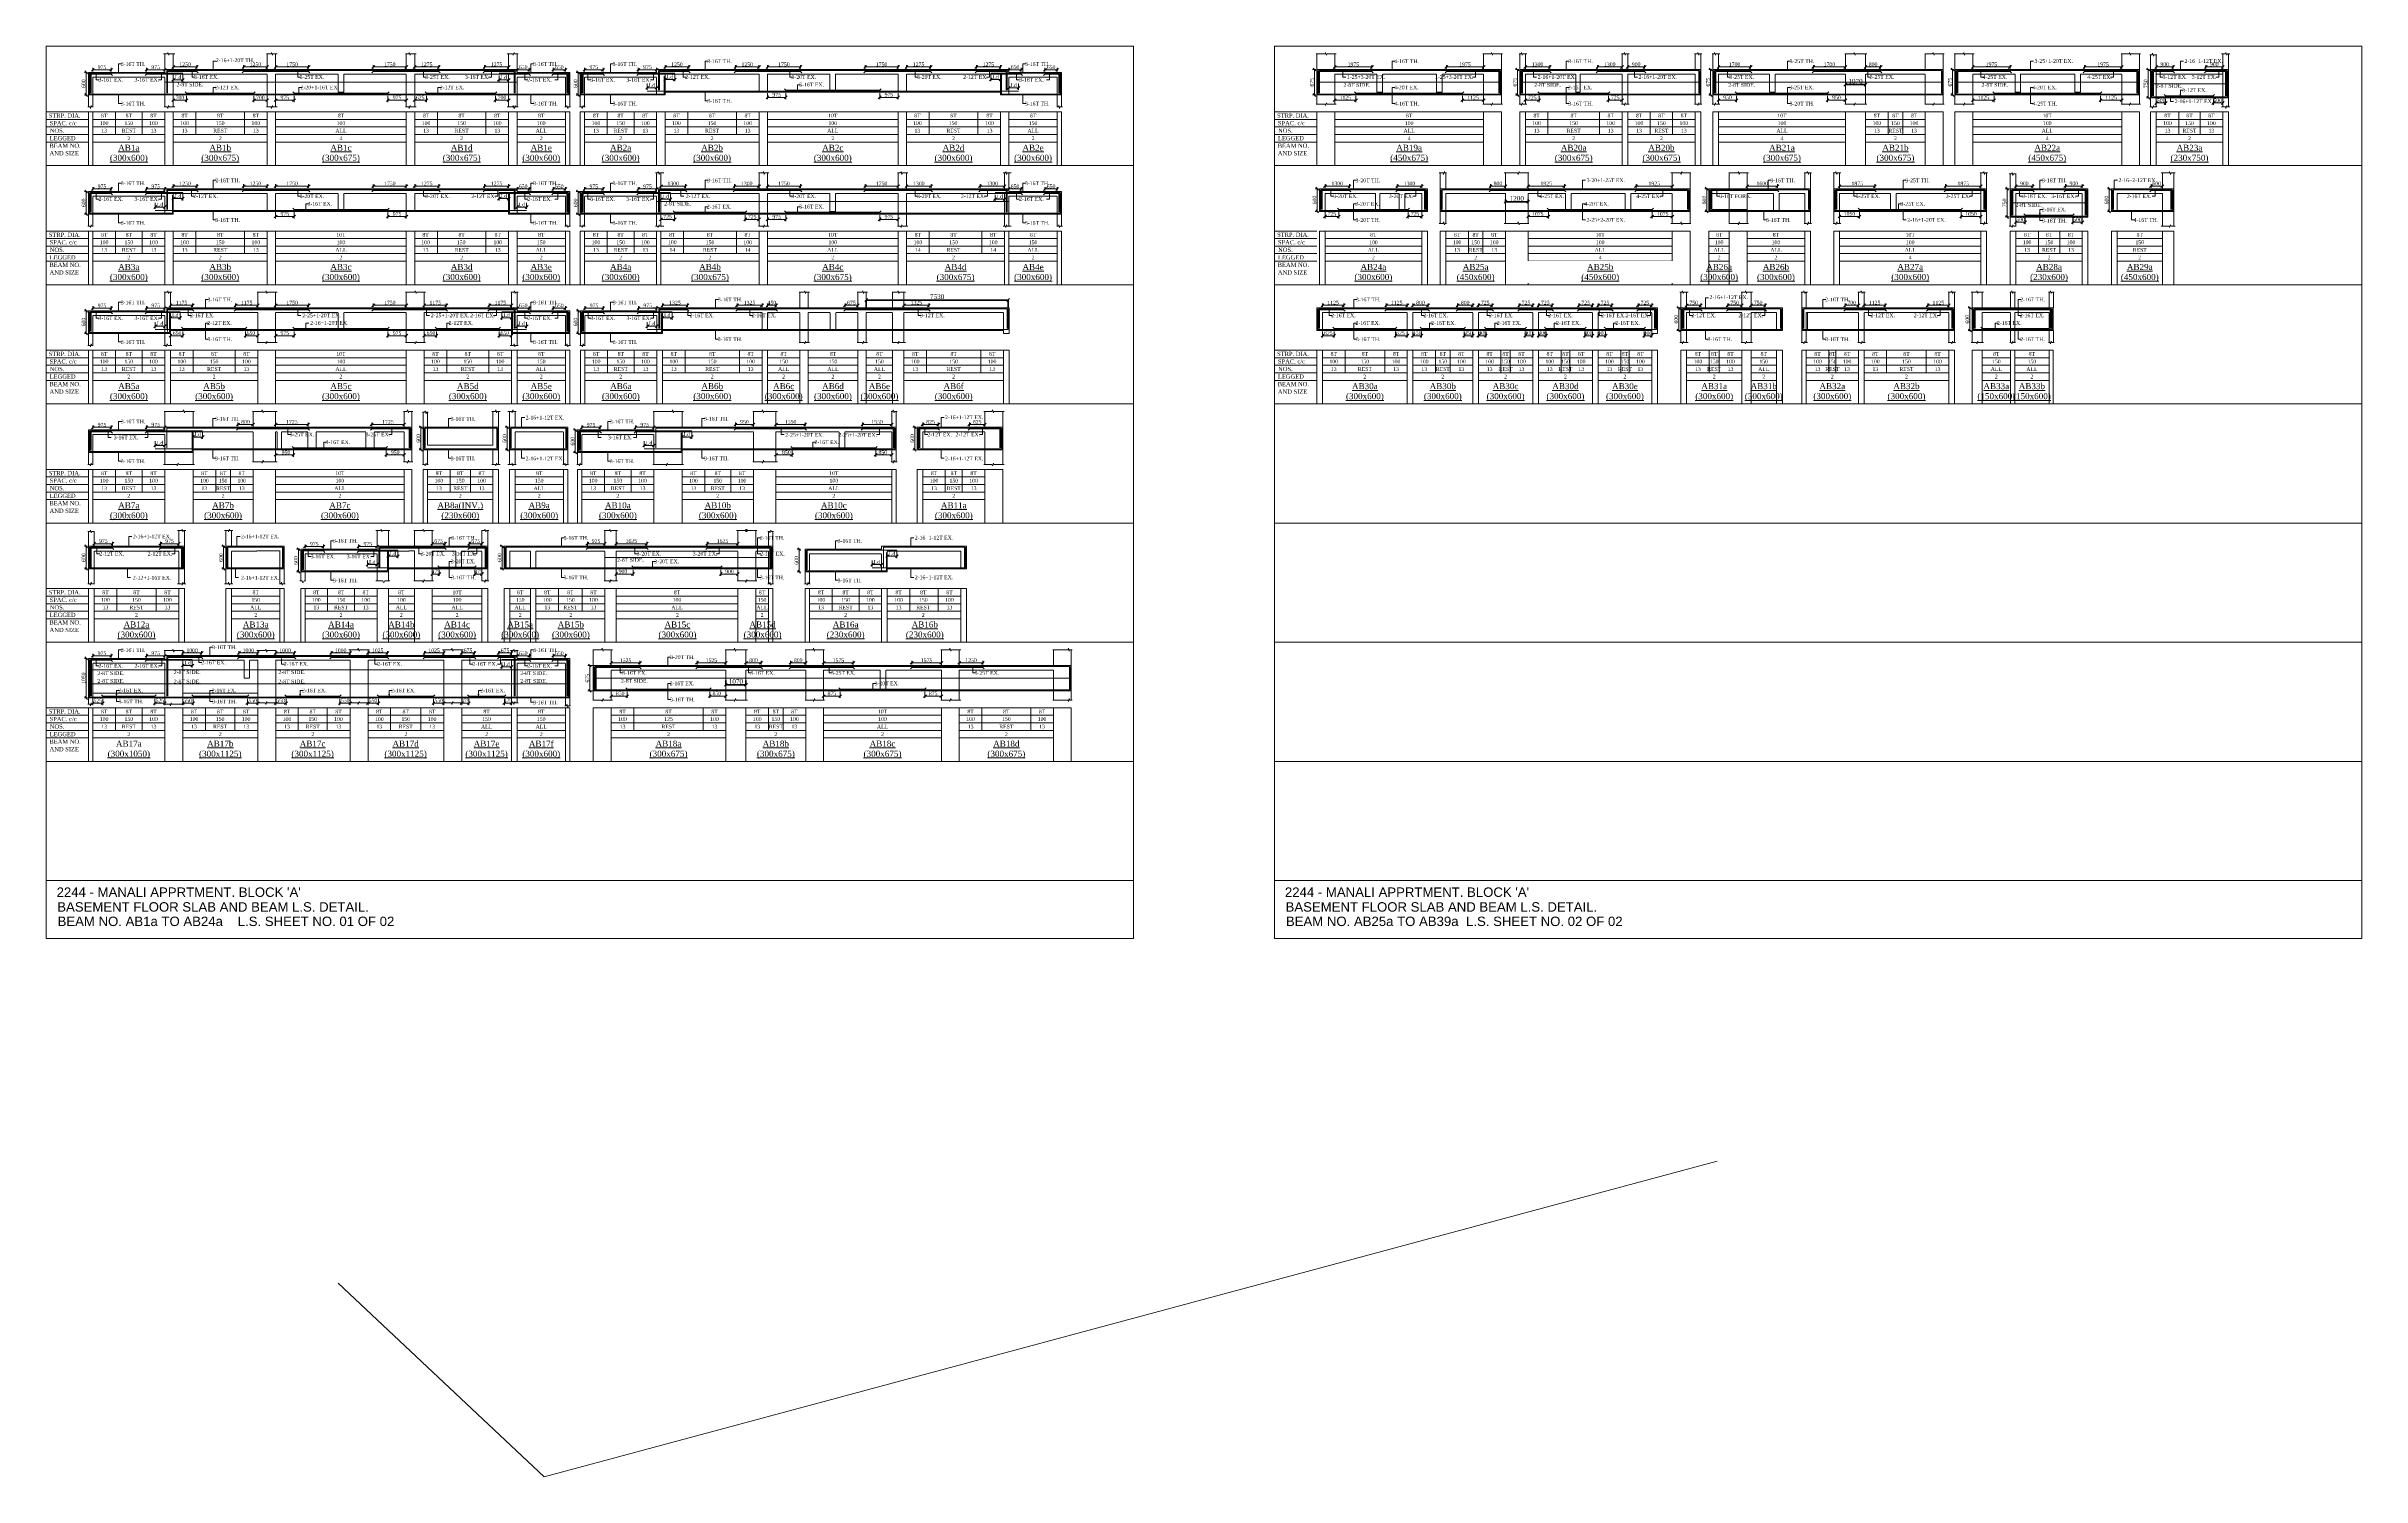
# Model space of a CAD drawing. Header units: inches. Extents: x 11017527 to 11245450, y -2821070 to -2693013.
# Drawn here: x 11057422 to 11180276, y -2821070 to -2745177 of the extents above; entities that cross this region are included whole.
import ezdxf
from ezdxf.enums import TextEntityAlignment as Align

# ---------------------------------------------------------------- set-up
doc = ezdxf.new("R2010")
doc.units = ezdxf.units.IN
doc.header["$LTSCALE"] = 0.5
doc.header["$MEASUREMENT"] = 0
doc.linetypes.add('HIDDEN', pattern=[9.525, 6.35, -3.175])
doc.layers.get('0').update_dxf_attribs({"lineweight": 0})
for name, color, linetype, lineweight in [('ARCHITECTURE   (comments)', 1, 'Continuous', 53), ('S-CUT OUT LINE', 9, 'Continuous', 9), ('S-DIM L.S.', 4, 'Continuous', 9), ('S-L.S.SECTION', 5, 'Continuous', 9), ('S-L.S.SLAB LINE', 8, 'HIDDEN', 5), ('S-L.S.STEEL', 6, 'Continuous', 15), ('S-SECTION MARK', 7, 'Continuous', 0), ('S-SHEET', 251, 'Continuous', 0), ('S-TEXT', 7, 'Continuous', 0), ('S-TEXT L.S. BEAM NO.', 30, 'Continuous', 5), ('S-TEXT SHEET', 7, 'Continuous', 0), ('S-TEXT. L.S.', 7, 'Continuous', 13)]:
    doc.layers.add(name, color=color, linetype=linetype, lineweight=lineweight)
doc.styles.add('135', font='arial.ttf', dxfattribs={"width": 0.8, "height": 135})
doc.styles.add('ARIAL', font='arial.ttf')
doc.styles.get("Standard").update_dxf_attribs({"font": 'times.ttf'})
doc.styles.add('TEXT', font='times.ttf')
doc.dimstyles.new('75', dxfattribs={"dimtxt": 135, "dimasz": 90, "dimexe": 0.1, "dimexo": 0.03, "dimgap": 0.09, "dimtad": 1, "dimdec": 0, "dimzin": 0, "dimdsep": 46, "dimtxsty": '135', "dimblk": 'ARCHTICK', "dimcen": 0.09, "dimclrd": 256, "dimclre": 256, "dimclrt": 256, "dimadec": 0, "dimazin": 0, "dimtfac": 1, "dimtdec": 0, "dimtofl": 0, "dimtmove": 1, "dimatfit": 3, "dimldrblk": 'DOTSMALL', "dimfxl": 1, "dimtolj": 1, "dimtzin": 0, "dimlwd": -1, "dimlwe": -1, "dimarcsym": 0})
doc.dimstyles.new('DIM FOOTING', dxfattribs={"dimtxt": 250, "dimasz": 150, "dimexe": 0.18, "dimexo": 0.0625, "dimgap": 50, "dimtad": 1, "dimtoh": 1, "dimdec": 0, "dimzin": 0, "dimdsep": 46, "dimtxsty": 'Standard', "dimblk": 'OBLIQUE', "dimcen": 0.09, "dimclrd": 256, "dimclre": 256, "dimclrt": 256, "dimadec": 0, "dimazin": 0, "dimtfac": 1, "dimtdec": 0, "dimtofl": 0, "dimtmove": 0, "dimatfit": 3, "dimfxl": 1, "dimtolj": 1, "dimtzin": 0, "dimlwd": -1, "dimlwe": -1, "dimarcsym": 0})
doc.dimstyles.new('SETU_1', dxfattribs={"dimtxt": 200, "dimasz": 150, "dimexe": 100, "dimexo": 50, "dimgap": 35, "dimtad": 1, "dimdec": 0, "dimzin": 0, "dimdsep": 46, "dimtxsty": 'Standard', "dimblk": 'OBLIQUE', "dimcen": 150, "dimdle": 25, "dimclrd": 4, "dimclre": 7, "dimclrt": 256, "dimadec": 0, "dimazin": 0, "dimtfac": 1, "dimtdec": 0, "dimtofl": 0, "dimtmove": 1, "dimatfit": 3, "dimfxl": 1, "dimtolj": 1, "dimtzin": 0, "dimlwd": -1, "dimlwe": 5, "dimarcsym": 1})

# ---------------------------------------------------------------- blocks, each defined once
blk = doc.blocks.new('_Oblique')
at = {"color": 0, "linetype": 'ByBlock', "lineweight": -2}
blk.add_line((-0.5, -0.5), (0.5, 0.5), dxfattribs=at)
blk = doc.blocks.new('*D11')
at = {"layer": 'S-DIM L.S.', "color": 7, "transparency": 16777216}
blk.add_line((11059865, -2746421), (11060890, -2746421), dxfattribs=at)
at = {"layer": 'S-DIM L.S.', "color": 7, "lineweight": 5, "transparency": 16777216}
for p, q in [((11059890, -2746510), (11059890, -2746321)), ((11060865, -2746510), (11060865, -2746321))]:
    blk.add_line(p, q, dxfattribs=at)
at = {"layer": 'S-DIM L.S.', "color": 7, "transparency": 16777216, "xscale": 150, "yscale": 150, "zscale": 150, "rotation": 180}
blk.add_blockref('_Oblique', (11059890, -2746421), dxfattribs=at)
at = {"layer": 'S-DIM L.S.', "color": 7, "transparency": 16777216, "xscale": 150, "yscale": 150, "zscale": 150}
blk.add_blockref('_Oblique', (11060865, -2746421), dxfattribs=at)
at = {"layer": 'S-DIM L.S.', "transparency": 16777216, "insert": (11060378, -2746284), "char_height": 200, "attachment_point": 5, "style": 'TEXT'}
blk.add_mtext('\\A1;975', dxfattribs=at)
blk = doc.blocks.new('*D12')
at = {"layer": 'S-DIM L.S.', "color": 7, "transparency": 16777216}
blk.add_line((11063736, -2746421), (11062711, -2746421), dxfattribs=at)
at = {"layer": 'S-DIM L.S.', "color": 7, "lineweight": 5, "transparency": 16777216}
for p, q in [((11062736, -2746510), (11062736, -2746321)), ((11063711, -2746510), (11063711, -2746321))]:
    blk.add_line(p, q, dxfattribs=at)
at = {"layer": 'S-DIM L.S.', "color": 7, "transparency": 16777216, "xscale": 150, "yscale": 150, "zscale": 150, "rotation": 180}
blk.add_blockref('_Oblique', (11062736, -2746421), dxfattribs=at)
at = {"layer": 'S-DIM L.S.', "color": 7, "transparency": 16777216, "xscale": 150, "yscale": 150, "zscale": 150}
blk.add_blockref('_Oblique', (11063711, -2746421), dxfattribs=at)
at = {"layer": 'S-DIM L.S.', "transparency": 16777216, "insert": (11063223, -2746284), "char_height": 200, "attachment_point": 5, "style": 'TEXT'}
blk.add_mtext('\\A1;975', dxfattribs=at)
blk = doc.blocks.new('*D13')
at = {"layer": 'S-DIM L.S.', "color": 7, "lineweight": 5, "transparency": 16777216}
for p, q in [((11059610, -2746560), (11059440, -2746560)), ((11059610, -2747760), (11059440, -2747760))]:
    blk.add_line(p, q, dxfattribs=at)
at = {"layer": 'S-DIM L.S.', "color": 6, "transparency": 16777216}
blk.add_line((11059540, -2747785), (11059540, -2746535), dxfattribs=at)
at = {"layer": 'S-DIM L.S.', "color": 6, "transparency": 16777216, "xscale": 150, "yscale": 150, "zscale": 150}
for p, rotation in [((11059540, -2746560), 90), ((11059540, -2747760), 270)]:
    blk.add_blockref('_Oblique', p, dxfattribs=dict(at, rotation=rotation))
at = {"layer": 'S-DIM L.S.', "transparency": 16777216, "insert": (11059403, -2747160), "char_height": 200, "attachment_point": 5, "rotation": 90, "style": 'TEXT'}
blk.add_mtext('\\A1;600', dxfattribs=at)
blk = doc.blocks.new('_ArchTick')
at = {"color": 0, "linetype": 'ByBlock', "const_width": 0.15}
blk.add_lwpolyline([(-0.5, -0.5), (0.5, 0.5)], dxfattribs=at)
blk = doc.blocks.new('*D16')
at = {"layer": 'S-DIM L.S.', "color": 7, "transparency": 16777216}
blk.add_line((11064136, -2746271), (11065436, -2746271), dxfattribs=at)
at = {"layer": 'S-DIM L.S.', "color": 7, "lineweight": 5, "transparency": 16777216}
for p, q in [((11064161, -2746360), (11064161, -2746171)), ((11065411, -2746360), (11065411, -2746171))]:
    blk.add_line(p, q, dxfattribs=at)
at = {"layer": 'S-DIM L.S.', "color": 7, "transparency": 16777216, "xscale": 150, "yscale": 150, "zscale": 150, "rotation": 180}
blk.add_blockref('_Oblique', (11064161, -2746271), dxfattribs=at)
at = {"layer": 'S-DIM L.S.', "color": 7, "transparency": 16777216, "xscale": 150, "yscale": 150, "zscale": 150}
blk.add_blockref('_Oblique', (11065411, -2746271), dxfattribs=at)
at = {"layer": 'S-DIM L.S.', "transparency": 16777216, "insert": (11064786, -2746135), "char_height": 200, "attachment_point": 5, "style": 'TEXT'}
blk.add_mtext('\\A1;1250', dxfattribs=at)
blk = doc.blocks.new('*D17')
at = {"layer": 'S-DIM L.S.', "color": 7, "transparency": 16777216}
blk.add_line((11064136, -2748034), (11064886, -2748034), dxfattribs=at)
at = {"layer": 'S-DIM L.S.', "color": 7, "lineweight": 5, "transparency": 16777216}
for p, q in [((11064161, -2747810), (11064161, -2748134)), ((11064861, -2747810), (11064861, -2748134))]:
    blk.add_line(p, q, dxfattribs=at)
at = {"layer": 'S-DIM L.S.', "color": 7, "transparency": 16777216, "xscale": 150, "yscale": 150, "zscale": 150, "rotation": 180}
blk.add_blockref('_Oblique', (11064161, -2748034), dxfattribs=at)
at = {"layer": 'S-DIM L.S.', "color": 7, "transparency": 16777216, "xscale": 150, "yscale": 150, "zscale": 150}
blk.add_blockref('_Oblique', (11064861, -2748034), dxfattribs=at)
at = {"layer": 'S-DIM L.S.', "transparency": 16777216, "insert": (11064511, -2747897), "char_height": 200, "attachment_point": 5, "style": 'TEXT'}
blk.add_mtext('\\A1;700', dxfattribs=at)
blk = doc.blocks.new('*D18')
at = {"layer": 'S-DIM L.S.', "color": 7, "transparency": 16777216}
blk.add_line((11081976, -2746271), (11080651, -2746271), dxfattribs=at)
at = {"layer": 'S-DIM L.S.', "color": 7, "lineweight": 5, "transparency": 16777216}
for p, q in [((11080676, -2746360), (11080676, -2746171)), ((11081951, -2746360), (11081951, -2746171))]:
    blk.add_line(p, q, dxfattribs=at)
at = {"layer": 'S-DIM L.S.', "color": 7, "transparency": 16777216, "xscale": 150, "yscale": 150, "zscale": 150, "rotation": 180}
blk.add_blockref('_Oblique', (11080676, -2746271), dxfattribs=at)
at = {"layer": 'S-DIM L.S.', "color": 7, "transparency": 16777216, "xscale": 150, "yscale": 150, "zscale": 150}
blk.add_blockref('_Oblique', (11081951, -2746271), dxfattribs=at)
at = {"layer": 'S-DIM L.S.', "transparency": 16777216, "insert": (11081313, -2746134), "char_height": 200, "attachment_point": 5, "style": 'TEXT'}
blk.add_mtext('\\A1;1275', dxfattribs=at)
blk = doc.blocks.new('*D19')
at = {"layer": 'S-DIM L.S.', "color": 7, "transparency": 16777216}
blk.add_line((11081976, -2748034), (11081226, -2748034), dxfattribs=at)
at = {"layer": 'S-DIM L.S.', "color": 7, "lineweight": 5, "transparency": 16777216}
for p, q in [((11081251, -2747810), (11081251, -2748134)), ((11081951, -2747810), (11081951, -2748134))]:
    blk.add_line(p, q, dxfattribs=at)
at = {"layer": 'S-DIM L.S.', "color": 7, "transparency": 16777216, "xscale": 150, "yscale": 150, "zscale": 150, "rotation": 180}
blk.add_blockref('_Oblique', (11081251, -2748034), dxfattribs=at)
at = {"layer": 'S-DIM L.S.', "color": 7, "transparency": 16777216, "xscale": 150, "yscale": 150, "zscale": 150}
blk.add_blockref('_Oblique', (11081951, -2748034), dxfattribs=at)
at = {"layer": 'S-DIM L.S.', "transparency": 16777216, "insert": (11081601, -2747897), "char_height": 200, "attachment_point": 5, "style": 'TEXT'}
blk.add_mtext('\\A1;700', dxfattribs=at)
blk = doc.blocks.new('*D20')
at = {"layer": 'S-DIM L.S.', "color": 7, "transparency": 16777216}
blk.add_line((11076946, -2746271), (11078271, -2746271), dxfattribs=at)
at = {"layer": 'S-DIM L.S.', "color": 7, "lineweight": 5, "transparency": 16777216}
for p, q in [((11076971, -2746360), (11076971, -2746171)), ((11078246, -2746360), (11078246, -2746171))]:
    blk.add_line(p, q, dxfattribs=at)
at = {"layer": 'S-DIM L.S.', "color": 7, "transparency": 16777216, "xscale": 150, "yscale": 150, "zscale": 150, "rotation": 180}
blk.add_blockref('_Oblique', (11076971, -2746271), dxfattribs=at)
at = {"layer": 'S-DIM L.S.', "color": 7, "transparency": 16777216, "xscale": 150, "yscale": 150, "zscale": 150}
blk.add_blockref('_Oblique', (11078246, -2746271), dxfattribs=at)
at = {"layer": 'S-DIM L.S.', "transparency": 16777216, "insert": (11077608, -2746134), "char_height": 200, "attachment_point": 5, "style": 'TEXT'}
blk.add_mtext('\\A1;1275', dxfattribs=at)
blk = doc.blocks.new('*D21')
at = {"layer": 'S-DIM L.S.', "color": 7, "transparency": 16777216}
blk.add_line((11076946, -2748034), (11077621, -2748034), dxfattribs=at)
at = {"layer": 'S-DIM L.S.', "color": 7, "lineweight": 5, "transparency": 16777216}
for p, q in [((11076971, -2747810), (11076971, -2748134)), ((11077596, -2747810), (11077596, -2748134))]:
    blk.add_line(p, q, dxfattribs=at)
at = {"layer": 'S-DIM L.S.', "color": 7, "transparency": 16777216, "xscale": 150, "yscale": 150, "zscale": 150, "rotation": 180}
blk.add_blockref('_Oblique', (11076971, -2748034), dxfattribs=at)
at = {"layer": 'S-DIM L.S.', "color": 7, "transparency": 16777216, "xscale": 150, "yscale": 150, "zscale": 150}
blk.add_blockref('_Oblique', (11077596, -2748034), dxfattribs=at)
at = {"layer": 'S-DIM L.S.', "transparency": 16777216, "insert": (11077258, -2747898), "char_height": 200, "attachment_point": 5, "style": 'TEXT'}
blk.add_mtext('\\A1;625', dxfattribs=at)
blk = doc.blocks.new('*D22')
at = {"layer": 'S-DIM L.S.', "color": 7, "transparency": 16777216}
blk.add_line((11076546, -2746271), (11074746, -2746271), dxfattribs=at)
at = {"layer": 'S-DIM L.S.', "color": 7, "lineweight": 5, "transparency": 16777216}
for p, q in [((11074771, -2746360), (11074771, -2746171)), ((11076521, -2746360), (11076521, -2746171))]:
    blk.add_line(p, q, dxfattribs=at)
at = {"layer": 'S-DIM L.S.', "color": 7, "transparency": 16777216, "xscale": 150, "yscale": 150, "zscale": 150, "rotation": 180}
blk.add_blockref('_Oblique', (11074771, -2746271), dxfattribs=at)
at = {"layer": 'S-DIM L.S.', "color": 7, "transparency": 16777216, "xscale": 150, "yscale": 150, "zscale": 150}
blk.add_blockref('_Oblique', (11076521, -2746271), dxfattribs=at)
at = {"layer": 'S-DIM L.S.', "transparency": 16777216, "insert": (11075646, -2746134), "char_height": 200, "attachment_point": 5, "style": 'TEXT'}
blk.add_mtext('\\A1;1750', dxfattribs=at)
blk = doc.blocks.new('*D23')
at = {"layer": 'S-DIM L.S.', "color": 7, "transparency": 16777216}
blk.add_line((11076546, -2748034), (11075521, -2748034), dxfattribs=at)
at = {"layer": 'S-DIM L.S.', "color": 7, "lineweight": 5, "transparency": 16777216}
for p, q in [((11075546, -2747810), (11075546, -2748134)), ((11076521, -2747810), (11076521, -2748134))]:
    blk.add_line(p, q, dxfattribs=at)
at = {"layer": 'S-DIM L.S.', "color": 7, "transparency": 16777216, "xscale": 150, "yscale": 150, "zscale": 150, "rotation": 180}
blk.add_blockref('_Oblique', (11075546, -2748034), dxfattribs=at)
at = {"layer": 'S-DIM L.S.', "color": 7, "transparency": 16777216, "xscale": 150, "yscale": 150, "zscale": 150}
blk.add_blockref('_Oblique', (11076521, -2748034), dxfattribs=at)
at = {"layer": 'S-DIM L.S.', "transparency": 16777216, "insert": (11076033, -2747897), "char_height": 200, "attachment_point": 5, "style": 'TEXT'}
blk.add_mtext('\\A1;975', dxfattribs=at)
blk = doc.blocks.new('*D24')
at = {"layer": 'S-DIM L.S.', "color": 7, "transparency": 16777216}
blk.add_line((11069566, -2746271), (11071366, -2746271), dxfattribs=at)
at = {"layer": 'S-DIM L.S.', "color": 7, "lineweight": 5, "transparency": 16777216}
for p, q in [((11069591, -2746360), (11069591, -2746171)), ((11071341, -2746360), (11071341, -2746171))]:
    blk.add_line(p, q, dxfattribs=at)
at = {"layer": 'S-DIM L.S.', "color": 7, "transparency": 16777216, "xscale": 150, "yscale": 150, "zscale": 150, "rotation": 180}
blk.add_blockref('_Oblique', (11069591, -2746271), dxfattribs=at)
at = {"layer": 'S-DIM L.S.', "color": 7, "transparency": 16777216, "xscale": 150, "yscale": 150, "zscale": 150}
blk.add_blockref('_Oblique', (11071341, -2746271), dxfattribs=at)
at = {"layer": 'S-DIM L.S.', "transparency": 16777216, "insert": (11070466, -2746134), "char_height": 200, "attachment_point": 5, "style": 'TEXT'}
blk.add_mtext('\\A1;1750', dxfattribs=at)
blk = doc.blocks.new('*D25')
at = {"layer": 'S-DIM L.S.', "color": 7, "transparency": 16777216}
blk.add_line((11069566, -2748034), (11070591, -2748034), dxfattribs=at)
at = {"layer": 'S-DIM L.S.', "color": 7, "lineweight": 5, "transparency": 16777216}
for p, q in [((11069591, -2747810), (11069591, -2748134)), ((11070566, -2747810), (11070566, -2748134))]:
    blk.add_line(p, q, dxfattribs=at)
at = {"layer": 'S-DIM L.S.', "color": 7, "transparency": 16777216, "xscale": 150, "yscale": 150, "zscale": 150, "rotation": 180}
blk.add_blockref('_Oblique', (11069591, -2748034), dxfattribs=at)
at = {"layer": 'S-DIM L.S.', "color": 7, "transparency": 16777216, "xscale": 150, "yscale": 150, "zscale": 150}
blk.add_blockref('_Oblique', (11070566, -2748034), dxfattribs=at)
at = {"layer": 'S-DIM L.S.', "transparency": 16777216, "insert": (11070078, -2747897), "char_height": 200, "attachment_point": 5, "style": 'TEXT'}
blk.add_mtext('\\A1;975', dxfattribs=at)
blk = doc.blocks.new('*D26')
at = {"layer": 'S-DIM L.S.', "color": 7, "transparency": 16777216}
blk.add_line((11069166, -2746271), (11067866, -2746271), dxfattribs=at)
at = {"layer": 'S-DIM L.S.', "color": 7, "lineweight": 5, "transparency": 16777216}
for p, q in [((11067891, -2746360), (11067891, -2746171)), ((11069141, -2746360), (11069141, -2746171))]:
    blk.add_line(p, q, dxfattribs=at)
at = {"layer": 'S-DIM L.S.', "color": 7, "transparency": 16777216, "xscale": 150, "yscale": 150, "zscale": 150, "rotation": 180}
blk.add_blockref('_Oblique', (11067891, -2746271), dxfattribs=at)
at = {"layer": 'S-DIM L.S.', "color": 7, "transparency": 16777216, "xscale": 150, "yscale": 150, "zscale": 150}
blk.add_blockref('_Oblique', (11069141, -2746271), dxfattribs=at)
at = {"layer": 'S-DIM L.S.', "transparency": 16777216, "insert": (11068516, -2746135), "char_height": 200, "attachment_point": 5, "style": 'TEXT'}
blk.add_mtext('\\A1;1250', dxfattribs=at)
blk = doc.blocks.new('*D27')
at = {"layer": 'S-DIM L.S.', "color": 7, "transparency": 16777216}
blk.add_line((11069166, -2748034), (11068416, -2748034), dxfattribs=at)
at = {"layer": 'S-DIM L.S.', "color": 7, "lineweight": 5, "transparency": 16777216}
for p, q in [((11068441, -2747810), (11068441, -2748134)), ((11069141, -2747810), (11069141, -2748134))]:
    blk.add_line(p, q, dxfattribs=at)
at = {"layer": 'S-DIM L.S.', "color": 7, "transparency": 16777216, "xscale": 150, "yscale": 150, "zscale": 150, "rotation": 180}
blk.add_blockref('_Oblique', (11068441, -2748034), dxfattribs=at)
at = {"layer": 'S-DIM L.S.', "color": 7, "transparency": 16777216, "xscale": 150, "yscale": 150, "zscale": 150}
blk.add_blockref('_Oblique', (11069141, -2748034), dxfattribs=at)
at = {"layer": 'S-DIM L.S.', "transparency": 16777216, "insert": (11068778, -2747897), "char_height": 200, "attachment_point": 5, "style": 'TEXT'}
blk.add_mtext('\\A1;700', dxfattribs=at)
blk = doc.blocks.new('*D28')
at = {"layer": 'S-DIM L.S.', "color": 7, "transparency": 16777216}
blk.add_line((11084990, -2746421), (11084290, -2746421), dxfattribs=at)
at = {"layer": 'S-DIM L.S.', "color": 7, "lineweight": 5, "transparency": 16777216}
for p, q in [((11084315, -2746510), (11084315, -2746321)), ((11084965, -2746510), (11084965, -2746321))]:
    blk.add_line(p, q, dxfattribs=at)
at = {"layer": 'S-DIM L.S.', "color": 7, "transparency": 16777216, "xscale": 150, "yscale": 150, "zscale": 150, "rotation": 180}
blk.add_blockref('_Oblique', (11084315, -2746421), dxfattribs=at)
at = {"layer": 'S-DIM L.S.', "color": 7, "transparency": 16777216, "xscale": 150, "yscale": 150, "zscale": 150}
blk.add_blockref('_Oblique', (11084965, -2746421), dxfattribs=at)
at = {"layer": 'S-DIM L.S.', "transparency": 16777216, "insert": (11084640, -2746285), "char_height": 200, "attachment_point": 5, "style": 'TEXT'}
blk.add_mtext('\\A1;650', dxfattribs=at)
blk = doc.blocks.new('*D29')
at = {"layer": 'S-DIM L.S.', "color": 7, "transparency": 16777216}
blk.add_line((11082376, -2746421), (11083076, -2746421), dxfattribs=at)
at = {"layer": 'S-DIM L.S.', "color": 7, "lineweight": 5, "transparency": 16777216}
for p, q in [((11082401, -2746510), (11082401, -2746321)), ((11083051, -2746510), (11083051, -2746321))]:
    blk.add_line(p, q, dxfattribs=at)
at = {"layer": 'S-DIM L.S.', "color": 7, "transparency": 16777216, "xscale": 150, "yscale": 150, "zscale": 150, "rotation": 180}
blk.add_blockref('_Oblique', (11082401, -2746421), dxfattribs=at)
at = {"layer": 'S-DIM L.S.', "color": 7, "transparency": 16777216, "xscale": 150, "yscale": 150, "zscale": 150}
blk.add_blockref('_Oblique', (11083051, -2746421), dxfattribs=at)
at = {"layer": 'S-DIM L.S.', "transparency": 16777216, "insert": (11082726, -2746285), "char_height": 200, "attachment_point": 5, "style": 'TEXT'}
blk.add_mtext('\\A1;650', dxfattribs=at)
blk = doc.blocks.new('*D30')
at = {"layer": 'S-DIM L.S.', "color": 7, "transparency": 16777216}
blk.add_line((11085962, -2746421), (11086987, -2746421), dxfattribs=at)
at = {"layer": 'S-DIM L.S.', "color": 7, "lineweight": 5, "transparency": 16777216}
for p, q in [((11085987, -2746510), (11085987, -2746321)), ((11086962, -2746510), (11086962, -2746321))]:
    blk.add_line(p, q, dxfattribs=at)
at = {"layer": 'S-DIM L.S.', "color": 7, "transparency": 16777216, "xscale": 150, "yscale": 150, "zscale": 150, "rotation": 180}
blk.add_blockref('_Oblique', (11085987, -2746421), dxfattribs=at)
at = {"layer": 'S-DIM L.S.', "color": 7, "transparency": 16777216, "xscale": 150, "yscale": 150, "zscale": 150}
blk.add_blockref('_Oblique', (11086962, -2746421), dxfattribs=at)
at = {"layer": 'S-DIM L.S.', "transparency": 16777216, "insert": (11086474, -2746284), "char_height": 200, "attachment_point": 5, "style": 'TEXT'}
blk.add_mtext('\\A1;975', dxfattribs=at)
blk = doc.blocks.new('*D31')
at = {"layer": 'S-DIM L.S.', "color": 7, "transparency": 16777216}
blk.add_line((11089832, -2746421), (11088807, -2746421), dxfattribs=at)
at = {"layer": 'S-DIM L.S.', "color": 7, "lineweight": 5, "transparency": 16777216}
for p, q in [((11088832, -2746510), (11088832, -2746321)), ((11089807, -2746510), (11089807, -2746321))]:
    blk.add_line(p, q, dxfattribs=at)
at = {"layer": 'S-DIM L.S.', "color": 7, "transparency": 16777216, "xscale": 150, "yscale": 150, "zscale": 150, "rotation": 180}
blk.add_blockref('_Oblique', (11088832, -2746421), dxfattribs=at)
at = {"layer": 'S-DIM L.S.', "color": 7, "transparency": 16777216, "xscale": 150, "yscale": 150, "zscale": 150}
blk.add_blockref('_Oblique', (11089807, -2746421), dxfattribs=at)
at = {"layer": 'S-DIM L.S.', "transparency": 16777216, "insert": (11089320, -2746284), "char_height": 200, "attachment_point": 5, "style": 'TEXT'}
blk.add_mtext('\\A1;975', dxfattribs=at)
blk = doc.blocks.new('*D32')
at = {"layer": 'S-DIM L.S.', "color": 7, "lineweight": 5, "transparency": 16777216}
for p, q in [((11085707, -2746560), (11085536, -2746560)), ((11085707, -2747760), (11085536, -2747760))]:
    blk.add_line(p, q, dxfattribs=at)
at = {"layer": 'S-DIM L.S.', "color": 6, "transparency": 16777216}
blk.add_line((11085636, -2747785), (11085636, -2746535), dxfattribs=at)
at = {"layer": 'S-DIM L.S.', "color": 6, "transparency": 16777216, "xscale": 150, "yscale": 150, "zscale": 150}
for p, rotation in [((11085636, -2746560), 90), ((11085636, -2747760), 270)]:
    blk.add_blockref('_Oblique', p, dxfattribs=dict(at, rotation=rotation))
at = {"layer": 'S-DIM L.S.', "transparency": 16777216, "insert": (11085499, -2747160), "char_height": 200, "attachment_point": 5, "rotation": 90, "style": 'TEXT'}
blk.add_mtext('\\A1;600', dxfattribs=at)
blk = doc.blocks.new('*D33')
at = {"layer": 'S-DIM L.S.', "color": 7, "transparency": 16777216}
blk.add_line((11111087, -2746421), (11110387, -2746421), dxfattribs=at)
at = {"layer": 'S-DIM L.S.', "color": 7, "lineweight": 5, "transparency": 16777216}
for p, q in [((11110412, -2746510), (11110412, -2746321)), ((11111062, -2746510), (11111062, -2746321))]:
    blk.add_line(p, q, dxfattribs=at)
at = {"layer": 'S-DIM L.S.', "color": 7, "transparency": 16777216, "xscale": 150, "yscale": 150, "zscale": 150, "rotation": 180}
blk.add_blockref('_Oblique', (11110412, -2746421), dxfattribs=at)
at = {"layer": 'S-DIM L.S.', "color": 7, "transparency": 16777216, "xscale": 150, "yscale": 150, "zscale": 150}
blk.add_blockref('_Oblique', (11111062, -2746421), dxfattribs=at)
at = {"layer": 'S-DIM L.S.', "transparency": 16777216, "insert": (11110737, -2746285), "char_height": 200, "attachment_point": 5, "style": 'TEXT'}
blk.add_mtext('\\A1;650', dxfattribs=at)
blk = doc.blocks.new('*D34')
at = {"layer": 'S-DIM L.S.', "color": 7, "transparency": 16777216}
blk.add_line((11108472, -2746421), (11109172, -2746421), dxfattribs=at)
at = {"layer": 'S-DIM L.S.', "color": 7, "lineweight": 5, "transparency": 16777216}
for p, q in [((11108497, -2746510), (11108497, -2746321)), ((11109147, -2746510), (11109147, -2746321))]:
    blk.add_line(p, q, dxfattribs=at)
at = {"layer": 'S-DIM L.S.', "color": 7, "transparency": 16777216, "xscale": 150, "yscale": 150, "zscale": 150, "rotation": 180}
blk.add_blockref('_Oblique', (11108497, -2746421), dxfattribs=at)
at = {"layer": 'S-DIM L.S.', "color": 7, "transparency": 16777216, "xscale": 150, "yscale": 150, "zscale": 150}
blk.add_blockref('_Oblique', (11109147, -2746421), dxfattribs=at)
at = {"layer": 'S-DIM L.S.', "transparency": 16777216, "insert": (11108822, -2746285), "char_height": 200, "attachment_point": 5, "style": 'TEXT'}
blk.add_mtext('\\A1;650', dxfattribs=at)
blk = doc.blocks.new('*D35')
at = {"layer": 'S-DIM L.S.', "color": 7, "transparency": 16777216}
blk.add_line((11090232, -2746271), (11091532, -2746271), dxfattribs=at)
at = {"layer": 'S-DIM L.S.', "color": 7, "lineweight": 5, "transparency": 16777216}
for p, q in [((11090257, -2746360), (11090257, -2746171)), ((11091507, -2746360), (11091507, -2746171))]:
    blk.add_line(p, q, dxfattribs=at)
at = {"layer": 'S-DIM L.S.', "color": 7, "transparency": 16777216, "xscale": 150, "yscale": 150, "zscale": 150, "rotation": 180}
blk.add_blockref('_Oblique', (11090257, -2746271), dxfattribs=at)
at = {"layer": 'S-DIM L.S.', "color": 7, "transparency": 16777216, "xscale": 150, "yscale": 150, "zscale": 150}
blk.add_blockref('_Oblique', (11091507, -2746271), dxfattribs=at)
at = {"layer": 'S-DIM L.S.', "transparency": 16777216, "insert": (11090882, -2746135), "char_height": 200, "attachment_point": 5, "style": 'TEXT'}
blk.add_mtext('\\A1;1250', dxfattribs=at)
blk = doc.blocks.new('*D36')
at = {"layer": 'S-DIM L.S.', "color": 7, "transparency": 16777216}
blk.add_line((11108072, -2746271), (11106747, -2746271), dxfattribs=at)
at = {"layer": 'S-DIM L.S.', "color": 7, "lineweight": 5, "transparency": 16777216}
for p, q in [((11106772, -2746360), (11106772, -2746171)), ((11108047, -2746360), (11108047, -2746171))]:
    blk.add_line(p, q, dxfattribs=at)
at = {"layer": 'S-DIM L.S.', "color": 7, "transparency": 16777216, "xscale": 150, "yscale": 150, "zscale": 150, "rotation": 180}
blk.add_blockref('_Oblique', (11106772, -2746271), dxfattribs=at)
at = {"layer": 'S-DIM L.S.', "color": 7, "transparency": 16777216, "xscale": 150, "yscale": 150, "zscale": 150}
blk.add_blockref('_Oblique', (11108047, -2746271), dxfattribs=at)
at = {"layer": 'S-DIM L.S.', "transparency": 16777216, "insert": (11107410, -2746134), "char_height": 200, "attachment_point": 5, "style": 'TEXT'}
blk.add_mtext('\\A1;1275', dxfattribs=at)
blk = doc.blocks.new('*D37')
at = {"layer": 'S-DIM L.S.', "color": 7, "transparency": 16777216}
blk.add_line((11103042, -2746271), (11104367, -2746271), dxfattribs=at)
at = {"layer": 'S-DIM L.S.', "color": 7, "lineweight": 5, "transparency": 16777216}
for p, q in [((11103067, -2746360), (11103067, -2746171)), ((11104342, -2746360), (11104342, -2746171))]:
    blk.add_line(p, q, dxfattribs=at)
at = {"layer": 'S-DIM L.S.', "color": 7, "transparency": 16777216, "xscale": 150, "yscale": 150, "zscale": 150, "rotation": 180}
blk.add_blockref('_Oblique', (11103067, -2746271), dxfattribs=at)
at = {"layer": 'S-DIM L.S.', "color": 7, "transparency": 16777216, "xscale": 150, "yscale": 150, "zscale": 150}
blk.add_blockref('_Oblique', (11104342, -2746271), dxfattribs=at)
at = {"layer": 'S-DIM L.S.', "transparency": 16777216, "insert": (11103705, -2746134), "char_height": 200, "attachment_point": 5, "style": 'TEXT'}
blk.add_mtext('\\A1;1275', dxfattribs=at)
blk = doc.blocks.new('*D38')
at = {"layer": 'S-DIM L.S.', "color": 7, "transparency": 16777216}
blk.add_line((11102642, -2746271), (11100842, -2746271), dxfattribs=at)
at = {"layer": 'S-DIM L.S.', "color": 7, "lineweight": 5, "transparency": 16777216}
for p, q in [((11100867, -2746360), (11100867, -2746171)), ((11102617, -2746360), (11102617, -2746171))]:
    blk.add_line(p, q, dxfattribs=at)
at = {"layer": 'S-DIM L.S.', "color": 7, "transparency": 16777216, "xscale": 150, "yscale": 150, "zscale": 150, "rotation": 180}
blk.add_blockref('_Oblique', (11100867, -2746271), dxfattribs=at)
at = {"layer": 'S-DIM L.S.', "color": 7, "transparency": 16777216, "xscale": 150, "yscale": 150, "zscale": 150}
blk.add_blockref('_Oblique', (11102617, -2746271), dxfattribs=at)
at = {"layer": 'S-DIM L.S.', "transparency": 16777216, "insert": (11101742, -2746134), "char_height": 200, "attachment_point": 5, "style": 'TEXT'}
blk.add_mtext('\\A1;1750', dxfattribs=at)
blk = doc.blocks.new('*D39')
at = {"layer": 'S-DIM L.S.', "color": 7, "transparency": 16777216}
blk.add_line((11102642, -2747884), (11101617, -2747884), dxfattribs=at)
at = {"layer": 'S-DIM L.S.', "color": 7, "lineweight": 5, "transparency": 16777216}
for p, q in [((11101642, -2747660), (11101642, -2747984)), ((11102617, -2747660), (11102617, -2747984))]:
    blk.add_line(p, q, dxfattribs=at)
at = {"layer": 'S-DIM L.S.', "color": 7, "transparency": 16777216, "xscale": 150, "yscale": 150, "zscale": 150, "rotation": 180}
blk.add_blockref('_Oblique', (11101642, -2747884), dxfattribs=at)
at = {"layer": 'S-DIM L.S.', "color": 7, "transparency": 16777216, "xscale": 150, "yscale": 150, "zscale": 150}
blk.add_blockref('_Oblique', (11102617, -2747884), dxfattribs=at)
at = {"layer": 'S-DIM L.S.', "transparency": 16777216, "insert": (11102130, -2747747), "char_height": 200, "attachment_point": 5, "style": 'TEXT'}
blk.add_mtext('\\A1;975', dxfattribs=at)
blk = doc.blocks.new('*D40')
at = {"layer": 'S-DIM L.S.', "color": 7, "transparency": 16777216}
blk.add_line((11095662, -2746271), (11097462, -2746271), dxfattribs=at)
at = {"layer": 'S-DIM L.S.', "color": 7, "lineweight": 5, "transparency": 16777216}
for p, q in [((11095687, -2746360), (11095687, -2746171)), ((11097437, -2746360), (11097437, -2746171))]:
    blk.add_line(p, q, dxfattribs=at)
at = {"layer": 'S-DIM L.S.', "color": 7, "transparency": 16777216, "xscale": 150, "yscale": 150, "zscale": 150, "rotation": 180}
blk.add_blockref('_Oblique', (11095687, -2746271), dxfattribs=at)
at = {"layer": 'S-DIM L.S.', "color": 7, "transparency": 16777216, "xscale": 150, "yscale": 150, "zscale": 150}
blk.add_blockref('_Oblique', (11097437, -2746271), dxfattribs=at)
at = {"layer": 'S-DIM L.S.', "transparency": 16777216, "insert": (11096562, -2746134), "char_height": 200, "attachment_point": 5, "style": 'TEXT'}
blk.add_mtext('\\A1;1750', dxfattribs=at)
blk = doc.blocks.new('*D41')
at = {"layer": 'S-DIM L.S.', "color": 7, "transparency": 16777216}
blk.add_line((11095662, -2747884), (11096687, -2747884), dxfattribs=at)
at = {"layer": 'S-DIM L.S.', "color": 7, "lineweight": 5, "transparency": 16777216}
for p, q in [((11095687, -2747660), (11095687, -2747984)), ((11096662, -2747660), (11096662, -2747984))]:
    blk.add_line(p, q, dxfattribs=at)
at = {"layer": 'S-DIM L.S.', "color": 7, "transparency": 16777216, "xscale": 150, "yscale": 150, "zscale": 150, "rotation": 180}
blk.add_blockref('_Oblique', (11095687, -2747884), dxfattribs=at)
at = {"layer": 'S-DIM L.S.', "color": 7, "transparency": 16777216, "xscale": 150, "yscale": 150, "zscale": 150}
blk.add_blockref('_Oblique', (11096662, -2747884), dxfattribs=at)
at = {"layer": 'S-DIM L.S.', "transparency": 16777216, "insert": (11096175, -2747747), "char_height": 200, "attachment_point": 5, "style": 'TEXT'}
blk.add_mtext('\\A1;975', dxfattribs=at)
blk = doc.blocks.new('*D42')
at = {"layer": 'S-DIM L.S.', "color": 7, "transparency": 16777216}
blk.add_line((11095262, -2746271), (11093962, -2746271), dxfattribs=at)
at = {"layer": 'S-DIM L.S.', "color": 7, "lineweight": 5, "transparency": 16777216}
for p, q in [((11093987, -2746360), (11093987, -2746171)), ((11095237, -2746360), (11095237, -2746171))]:
    blk.add_line(p, q, dxfattribs=at)
at = {"layer": 'S-DIM L.S.', "color": 7, "transparency": 16777216, "xscale": 150, "yscale": 150, "zscale": 150, "rotation": 180}
blk.add_blockref('_Oblique', (11093987, -2746271), dxfattribs=at)
at = {"layer": 'S-DIM L.S.', "color": 7, "transparency": 16777216, "xscale": 150, "yscale": 150, "zscale": 150}
blk.add_blockref('_Oblique', (11095237, -2746271), dxfattribs=at)
at = {"layer": 'S-DIM L.S.', "transparency": 16777216, "insert": (11094612, -2746135), "char_height": 200, "attachment_point": 5, "style": 'TEXT'}
blk.add_mtext('\\A1;1250', dxfattribs=at)
blk = doc.blocks.new('*D57')
at = {"layer": 'S-DIM L.S.', "color": 7, "transparency": 16777216}
blk.add_line((11059865, -2759069), (11060890, -2759069), dxfattribs=at)
at = {"layer": 'S-DIM L.S.', "color": 7, "lineweight": 5, "transparency": 16777216}
for p, q in [((11059890, -2759157), (11059890, -2758969)), ((11060865, -2759157), (11060865, -2758969))]:
    blk.add_line(p, q, dxfattribs=at)
at = {"layer": 'S-DIM L.S.', "color": 7, "transparency": 16777216, "xscale": 150, "yscale": 150, "zscale": 150, "rotation": 180}
blk.add_blockref('_Oblique', (11059890, -2759069), dxfattribs=at)
at = {"layer": 'S-DIM L.S.', "color": 7, "transparency": 16777216, "xscale": 150, "yscale": 150, "zscale": 150}
blk.add_blockref('_Oblique', (11060865, -2759069), dxfattribs=at)
at = {"layer": 'S-DIM L.S.', "transparency": 16777216, "insert": (11060378, -2758932), "char_height": 200, "attachment_point": 5, "style": 'TEXT'}
blk.add_mtext('\\A1;975', dxfattribs=at)
blk = doc.blocks.new('*D58')
at = {"layer": 'S-DIM L.S.', "color": 7, "transparency": 16777216}
blk.add_line((11063736, -2759069), (11062711, -2759069), dxfattribs=at)
at = {"layer": 'S-DIM L.S.', "color": 7, "lineweight": 5, "transparency": 16777216}
for p, q in [((11062736, -2759157), (11062736, -2758969)), ((11063711, -2759157), (11063711, -2758969))]:
    blk.add_line(p, q, dxfattribs=at)
at = {"layer": 'S-DIM L.S.', "color": 7, "transparency": 16777216, "xscale": 150, "yscale": 150, "zscale": 150, "rotation": 180}
blk.add_blockref('_Oblique', (11062736, -2759069), dxfattribs=at)
at = {"layer": 'S-DIM L.S.', "color": 7, "transparency": 16777216, "xscale": 150, "yscale": 150, "zscale": 150}
blk.add_blockref('_Oblique', (11063711, -2759069), dxfattribs=at)
at = {"layer": 'S-DIM L.S.', "transparency": 16777216, "insert": (11063223, -2758932), "char_height": 200, "attachment_point": 5, "style": 'TEXT'}
blk.add_mtext('\\A1;975', dxfattribs=at)
blk = doc.blocks.new('*D59')
at = {"layer": 'S-DIM L.S.', "color": 7, "lineweight": 5, "transparency": 16777216}
for p, q in [((11059610, -2759207), (11059440, -2759207)), ((11059610, -2760407), (11059440, -2760407))]:
    blk.add_line(p, q, dxfattribs=at)
at = {"layer": 'S-DIM L.S.', "color": 6, "transparency": 16777216}
blk.add_line((11059540, -2760432), (11059540, -2759182), dxfattribs=at)
at = {"layer": 'S-DIM L.S.', "color": 6, "transparency": 16777216, "xscale": 150, "yscale": 150, "zscale": 150}
for p, rotation in [((11059540, -2759207), 90), ((11059540, -2760407), 270)]:
    blk.add_blockref('_Oblique', p, dxfattribs=dict(at, rotation=rotation))
at = {"layer": 'S-DIM L.S.', "transparency": 16777216, "insert": (11059403, -2759807), "char_height": 200, "attachment_point": 5, "rotation": 90, "style": 'TEXT'}
blk.add_mtext('\\A1;600', dxfattribs=at)
blk = doc.blocks.new('*D43')
at = {"layer": 'S-DIM L.S.', "color": 7, "transparency": 16777216}
blk.add_line((11090092, -2758919), (11091467, -2758919), dxfattribs=at)
at = {"layer": 'S-DIM L.S.', "color": 7, "lineweight": 5, "transparency": 16777216}
for p, q in [((11090117, -2759007), (11090117, -2758819)), ((11091442, -2759007), (11091442, -2758819))]:
    blk.add_line(p, q, dxfattribs=at)
at = {"layer": 'S-DIM L.S.', "color": 7, "transparency": 16777216, "xscale": 150, "yscale": 150, "zscale": 150, "rotation": 180}
blk.add_blockref('_Oblique', (11090117, -2758919), dxfattribs=at)
at = {"layer": 'S-DIM L.S.', "color": 7, "transparency": 16777216, "xscale": 150, "yscale": 150, "zscale": 150}
blk.add_blockref('_Oblique', (11091442, -2758919), dxfattribs=at)
at = {"layer": 'S-DIM L.S.', "transparency": 16777216, "insert": (11090779, -2758782), "char_height": 200, "attachment_point": 5, "style": 'TEXT'}
blk.add_mtext('\\A1;1325', dxfattribs=at)
blk = doc.blocks.new('*D44')
at = {"layer": 'S-DIM L.S.', "color": 7, "transparency": 16777216}
blk.add_line((11102902, -2758919), (11104277, -2758919), dxfattribs=at)
at = {"layer": 'S-DIM L.S.', "color": 7, "lineweight": 5, "transparency": 16777216}
for p, q in [((11102927, -2759007), (11102927, -2758819)), ((11104252, -2759007), (11104252, -2758819))]:
    blk.add_line(p, q, dxfattribs=at)
at = {"layer": 'S-DIM L.S.', "color": 7, "transparency": 16777216, "xscale": 150, "yscale": 150, "zscale": 150, "rotation": 180}
blk.add_blockref('_Oblique', (11102927, -2758919), dxfattribs=at)
at = {"layer": 'S-DIM L.S.', "color": 7, "transparency": 16777216, "xscale": 150, "yscale": 150, "zscale": 150}
blk.add_blockref('_Oblique', (11104252, -2758919), dxfattribs=at)
at = {"layer": 'S-DIM L.S.', "transparency": 16777216, "insert": (11103589, -2758782), "char_height": 200, "attachment_point": 5, "style": 'TEXT'}
blk.add_mtext('\\A1;1325', dxfattribs=at)
blk = doc.blocks.new('*D45')
at = {"layer": 'S-DIM L.S.', "color": 7, "transparency": 16777216}
blk.add_line((11063986, -2758919), (11065211, -2758919), dxfattribs=at)
at = {"layer": 'S-DIM L.S.', "color": 7, "lineweight": 5, "transparency": 16777216}
for p, q in [((11064011, -2759007), (11064011, -2758819)), ((11065186, -2759007), (11065186, -2758819))]:
    blk.add_line(p, q, dxfattribs=at)
at = {"layer": 'S-DIM L.S.', "color": 7, "transparency": 16777216, "xscale": 150, "yscale": 150, "zscale": 150, "rotation": 180}
blk.add_blockref('_Oblique', (11064011, -2758919), dxfattribs=at)
at = {"layer": 'S-DIM L.S.', "color": 7, "transparency": 16777216, "xscale": 150, "yscale": 150, "zscale": 150}
blk.add_blockref('_Oblique', (11065186, -2758919), dxfattribs=at)
at = {"layer": 'S-DIM L.S.', "transparency": 16777216, "insert": (11064598, -2758782), "char_height": 200, "attachment_point": 5, "style": 'TEXT'}
blk.add_mtext('\\A1;1175', dxfattribs=at)
blk = doc.blocks.new('*D46')
at = {"layer": 'S-DIM L.S.', "color": 7, "lineweight": 5, "transparency": 16777216}
for p, q in [((11064011, -2760307), (11064011, -2760632)), ((11064661, -2760307), (11064661, -2760632))]:
    blk.add_line(p, q, dxfattribs=at)
at = {"layer": 'S-DIM L.S.', "color": 7, "transparency": 16777216}
blk.add_line((11063986, -2760532), (11064686, -2760532), dxfattribs=at)
at = {"layer": 'S-DIM L.S.', "color": 7, "transparency": 16777216, "xscale": 150, "yscale": 150, "zscale": 150, "rotation": 180}
blk.add_blockref('_Oblique', (11064011, -2760532), dxfattribs=at)
at = {"layer": 'S-DIM L.S.', "color": 7, "transparency": 16777216, "xscale": 150, "yscale": 150, "zscale": 150}
blk.add_blockref('_Oblique', (11064661, -2760532), dxfattribs=at)
at = {"layer": 'S-DIM L.S.', "transparency": 16777216, "insert": (11064361, -2760395), "char_height": 200, "attachment_point": 5, "style": 'TEXT'}
blk.add_mtext('\\A1;650', dxfattribs=at)
blk = doc.blocks.new('*D47')
at = {"layer": 'S-DIM L.S.', "color": 7, "transparency": 16777216}
blk.add_line((11082126, -2758919), (11080901, -2758919), dxfattribs=at)
at = {"layer": 'S-DIM L.S.', "color": 7, "lineweight": 5, "transparency": 16777216}
for p, q in [((11080926, -2759007), (11080926, -2758819)), ((11082101, -2759007), (11082101, -2758819))]:
    blk.add_line(p, q, dxfattribs=at)
at = {"layer": 'S-DIM L.S.', "color": 7, "transparency": 16777216, "xscale": 150, "yscale": 150, "zscale": 150, "rotation": 180}
blk.add_blockref('_Oblique', (11080926, -2758919), dxfattribs=at)
at = {"layer": 'S-DIM L.S.', "color": 7, "transparency": 16777216, "xscale": 150, "yscale": 150, "zscale": 150}
blk.add_blockref('_Oblique', (11082101, -2758919), dxfattribs=at)
at = {"layer": 'S-DIM L.S.', "transparency": 16777216, "insert": (11081513, -2758782), "char_height": 200, "attachment_point": 5, "style": 'TEXT'}
blk.add_mtext('\\A1;1175', dxfattribs=at)
blk = doc.blocks.new('*D48')
at = {"layer": 'S-DIM L.S.', "color": 7, "lineweight": 5, "transparency": 16777216}
for p, q in [((11081451, -2760307), (11081451, -2760632)), ((11082101, -2760307), (11082101, -2760632))]:
    blk.add_line(p, q, dxfattribs=at)
at = {"layer": 'S-DIM L.S.', "color": 7, "transparency": 16777216}
blk.add_line((11082126, -2760532), (11081426, -2760532), dxfattribs=at)
at = {"layer": 'S-DIM L.S.', "color": 7, "transparency": 16777216, "xscale": 150, "yscale": 150, "zscale": 150, "rotation": 180}
blk.add_blockref('_Oblique', (11081451, -2760532), dxfattribs=at)
at = {"layer": 'S-DIM L.S.', "color": 7, "transparency": 16777216, "xscale": 150, "yscale": 150, "zscale": 150}
blk.add_blockref('_Oblique', (11082101, -2760532), dxfattribs=at)
at = {"layer": 'S-DIM L.S.', "transparency": 16777216, "insert": (11081751, -2760395), "char_height": 200, "attachment_point": 5, "style": 'TEXT'}
blk.add_mtext('\\A1;650', dxfattribs=at)
blk = doc.blocks.new('*D49')
at = {"layer": 'S-DIM L.S.', "color": 7, "transparency": 16777216}
blk.add_line((11077446, -2758919), (11078671, -2758919), dxfattribs=at)
at = {"layer": 'S-DIM L.S.', "color": 7, "lineweight": 5, "transparency": 16777216}
for p, q in [((11077471, -2759007), (11077471, -2758819)), ((11078646, -2759007), (11078646, -2758819))]:
    blk.add_line(p, q, dxfattribs=at)
at = {"layer": 'S-DIM L.S.', "color": 7, "transparency": 16777216, "xscale": 150, "yscale": 150, "zscale": 150, "rotation": 180}
blk.add_blockref('_Oblique', (11077471, -2758919), dxfattribs=at)
at = {"layer": 'S-DIM L.S.', "color": 7, "transparency": 16777216, "xscale": 150, "yscale": 150, "zscale": 150}
blk.add_blockref('_Oblique', (11078646, -2758919), dxfattribs=at)
at = {"layer": 'S-DIM L.S.', "transparency": 16777216, "insert": (11078058, -2758782), "char_height": 200, "attachment_point": 5, "style": 'TEXT'}
blk.add_mtext('\\A1;1175', dxfattribs=at)
blk = doc.blocks.new('*D50')
at = {"layer": 'S-DIM L.S.', "color": 7, "lineweight": 5, "transparency": 16777216}
for p, q in [((11077471, -2760307), (11077471, -2760632)), ((11078121, -2760307), (11078121, -2760632))]:
    blk.add_line(p, q, dxfattribs=at)
at = {"layer": 'S-DIM L.S.', "color": 7, "transparency": 16777216}
blk.add_line((11077446, -2760532), (11078146, -2760532), dxfattribs=at)
at = {"layer": 'S-DIM L.S.', "color": 7, "transparency": 16777216, "xscale": 150, "yscale": 150, "zscale": 150, "rotation": 180}
blk.add_blockref('_Oblique', (11077471, -2760532), dxfattribs=at)
at = {"layer": 'S-DIM L.S.', "color": 7, "transparency": 16777216, "xscale": 150, "yscale": 150, "zscale": 150}
blk.add_blockref('_Oblique', (11078121, -2760532), dxfattribs=at)
at = {"layer": 'S-DIM L.S.', "transparency": 16777216, "insert": (11077833, -2760395), "char_height": 200, "attachment_point": 5, "style": 'TEXT'}
blk.add_mtext('\\A1;650', dxfattribs=at)
blk = doc.blocks.new('*D51')
at = {"layer": 'S-DIM L.S.', "color": 7, "transparency": 16777216}
blk.add_line((11076546, -2758919), (11074746, -2758919), dxfattribs=at)
at = {"layer": 'S-DIM L.S.', "color": 7, "lineweight": 5, "transparency": 16777216}
for p, q in [((11074771, -2759007), (11074771, -2758819)), ((11076521, -2759007), (11076521, -2758819))]:
    blk.add_line(p, q, dxfattribs=at)
at = {"layer": 'S-DIM L.S.', "color": 7, "transparency": 16777216, "xscale": 150, "yscale": 150, "zscale": 150, "rotation": 180}
blk.add_blockref('_Oblique', (11074771, -2758919), dxfattribs=at)
at = {"layer": 'S-DIM L.S.', "color": 7, "transparency": 16777216, "xscale": 150, "yscale": 150, "zscale": 150}
blk.add_blockref('_Oblique', (11076521, -2758919), dxfattribs=at)
at = {"layer": 'S-DIM L.S.', "transparency": 16777216, "insert": (11075646, -2758782), "char_height": 200, "attachment_point": 5, "style": 'TEXT'}
blk.add_mtext('\\A1;1750', dxfattribs=at)
blk = doc.blocks.new('*D52')
at = {"layer": 'S-DIM L.S.', "color": 7, "lineweight": 5, "transparency": 16777216}
for p, q in [((11075546, -2760307), (11075546, -2760632)), ((11076521, -2760307), (11076521, -2760632))]:
    blk.add_line(p, q, dxfattribs=at)
at = {"layer": 'S-DIM L.S.', "color": 7, "transparency": 16777216}
blk.add_line((11076546, -2760532), (11075521, -2760532), dxfattribs=at)
at = {"layer": 'S-DIM L.S.', "color": 7, "transparency": 16777216, "xscale": 150, "yscale": 150, "zscale": 150, "rotation": 180}
blk.add_blockref('_Oblique', (11075546, -2760532), dxfattribs=at)
at = {"layer": 'S-DIM L.S.', "color": 7, "transparency": 16777216, "xscale": 150, "yscale": 150, "zscale": 150}
blk.add_blockref('_Oblique', (11076521, -2760532), dxfattribs=at)
at = {"layer": 'S-DIM L.S.', "transparency": 16777216, "insert": (11076033, -2760395), "char_height": 200, "attachment_point": 5, "style": 'TEXT'}
blk.add_mtext('\\A1;975', dxfattribs=at)
blk = doc.blocks.new('*D53')
at = {"layer": 'S-DIM L.S.', "color": 7, "transparency": 16777216}
blk.add_line((11069566, -2758919), (11071366, -2758919), dxfattribs=at)
at = {"layer": 'S-DIM L.S.', "color": 7, "lineweight": 5, "transparency": 16777216}
for p, q in [((11069591, -2759007), (11069591, -2758819)), ((11071341, -2759007), (11071341, -2758819))]:
    blk.add_line(p, q, dxfattribs=at)
at = {"layer": 'S-DIM L.S.', "color": 7, "transparency": 16777216, "xscale": 150, "yscale": 150, "zscale": 150, "rotation": 180}
blk.add_blockref('_Oblique', (11069591, -2758919), dxfattribs=at)
at = {"layer": 'S-DIM L.S.', "color": 7, "transparency": 16777216, "xscale": 150, "yscale": 150, "zscale": 150}
blk.add_blockref('_Oblique', (11071341, -2758919), dxfattribs=at)
at = {"layer": 'S-DIM L.S.', "transparency": 16777216, "insert": (11070466, -2758782), "char_height": 200, "attachment_point": 5, "style": 'TEXT'}
blk.add_mtext('\\A1;1750', dxfattribs=at)
blk = doc.blocks.new('*D54')
at = {"layer": 'S-DIM L.S.', "color": 7, "lineweight": 5, "transparency": 16777216}
for p, q in [((11069591, -2760307), (11069591, -2760632)), ((11070566, -2760307), (11070566, -2760632))]:
    blk.add_line(p, q, dxfattribs=at)
at = {"layer": 'S-DIM L.S.', "color": 7, "transparency": 16777216}
blk.add_line((11069566, -2760532), (11070591, -2760532), dxfattribs=at)
at = {"layer": 'S-DIM L.S.', "color": 7, "transparency": 16777216, "xscale": 150, "yscale": 150, "zscale": 150, "rotation": 180}
blk.add_blockref('_Oblique', (11069591, -2760532), dxfattribs=at)
at = {"layer": 'S-DIM L.S.', "color": 7, "transparency": 16777216, "xscale": 150, "yscale": 150, "zscale": 150}
blk.add_blockref('_Oblique', (11070566, -2760532), dxfattribs=at)
at = {"layer": 'S-DIM L.S.', "transparency": 16777216, "insert": (11070078, -2760395), "char_height": 200, "attachment_point": 5, "style": 'TEXT'}
blk.add_mtext('\\A1;975', dxfattribs=at)
blk = doc.blocks.new('*D55')
at = {"layer": 'S-DIM L.S.', "color": 7, "transparency": 16777216}
blk.add_line((11068666, -2758919), (11067441, -2758919), dxfattribs=at)
at = {"layer": 'S-DIM L.S.', "color": 7, "lineweight": 5, "transparency": 16777216}
for p, q in [((11067466, -2759007), (11067466, -2758819)), ((11068641, -2759007), (11068641, -2758819))]:
    blk.add_line(p, q, dxfattribs=at)
at = {"layer": 'S-DIM L.S.', "color": 7, "transparency": 16777216, "xscale": 150, "yscale": 150, "zscale": 150, "rotation": 180}
blk.add_blockref('_Oblique', (11067466, -2758919), dxfattribs=at)
at = {"layer": 'S-DIM L.S.', "color": 7, "transparency": 16777216, "xscale": 150, "yscale": 150, "zscale": 150}
blk.add_blockref('_Oblique', (11068641, -2758919), dxfattribs=at)
at = {"layer": 'S-DIM L.S.', "transparency": 16777216, "insert": (11068053, -2758782), "char_height": 200, "attachment_point": 5, "style": 'TEXT'}
blk.add_mtext('\\A1;1175', dxfattribs=at)
blk = doc.blocks.new('*D56')
at = {"layer": 'S-DIM L.S.', "color": 7, "lineweight": 5, "transparency": 16777216}
for p, q in [((11067991, -2760307), (11067991, -2760632)), ((11068641, -2760307), (11068641, -2760632))]:
    blk.add_line(p, q, dxfattribs=at)
at = {"layer": 'S-DIM L.S.', "color": 7, "transparency": 16777216}
blk.add_line((11068666, -2760532), (11067966, -2760532), dxfattribs=at)
at = {"layer": 'S-DIM L.S.', "color": 7, "transparency": 16777216, "xscale": 150, "yscale": 150, "zscale": 150, "rotation": 180}
blk.add_blockref('_Oblique', (11067991, -2760532), dxfattribs=at)
at = {"layer": 'S-DIM L.S.', "color": 7, "transparency": 16777216, "xscale": 150, "yscale": 150, "zscale": 150}
blk.add_blockref('_Oblique', (11068641, -2760532), dxfattribs=at)
at = {"layer": 'S-DIM L.S.', "transparency": 16777216, "insert": (11068278, -2760395), "char_height": 200, "attachment_point": 5, "style": 'TEXT'}
blk.add_mtext('\\A1;650', dxfattribs=at)
blk = doc.blocks.new('*D64')
at = {"layer": 'S-DIM L.S.', "color": 7, "transparency": 16777216}
blk.add_line((11084990, -2759069), (11084290, -2759069), dxfattribs=at)
at = {"layer": 'S-DIM L.S.', "color": 7, "lineweight": 5, "transparency": 16777216}
for p, q in [((11084315, -2759157), (11084315, -2758969)), ((11084965, -2759157), (11084965, -2758969))]:
    blk.add_line(p, q, dxfattribs=at)
at = {"layer": 'S-DIM L.S.', "color": 7, "transparency": 16777216, "xscale": 150, "yscale": 150, "zscale": 150, "rotation": 180}
blk.add_blockref('_Oblique', (11084315, -2759069), dxfattribs=at)
at = {"layer": 'S-DIM L.S.', "color": 7, "transparency": 16777216, "xscale": 150, "yscale": 150, "zscale": 150}
blk.add_blockref('_Oblique', (11084965, -2759069), dxfattribs=at)
at = {"layer": 'S-DIM L.S.', "transparency": 16777216, "insert": (11084640, -2758932), "char_height": 200, "attachment_point": 5, "style": 'TEXT'}
blk.add_mtext('\\A1;650', dxfattribs=at)
blk = doc.blocks.new('*D65')
at = {"layer": 'S-DIM L.S.', "color": 7, "transparency": 16777216}
blk.add_line((11082376, -2759069), (11083076, -2759069), dxfattribs=at)
at = {"layer": 'S-DIM L.S.', "color": 7, "lineweight": 5, "transparency": 16777216}
for p, q in [((11082401, -2759157), (11082401, -2758969)), ((11083051, -2759157), (11083051, -2758969))]:
    blk.add_line(p, q, dxfattribs=at)
at = {"layer": 'S-DIM L.S.', "color": 7, "transparency": 16777216, "xscale": 150, "yscale": 150, "zscale": 150, "rotation": 180}
blk.add_blockref('_Oblique', (11082401, -2759069), dxfattribs=at)
at = {"layer": 'S-DIM L.S.', "color": 7, "transparency": 16777216, "xscale": 150, "yscale": 150, "zscale": 150}
blk.add_blockref('_Oblique', (11083051, -2759069), dxfattribs=at)
at = {"layer": 'S-DIM L.S.', "transparency": 16777216, "insert": (11082726, -2758932), "char_height": 200, "attachment_point": 5, "style": 'TEXT'}
blk.add_mtext('\\A1;650', dxfattribs=at)
blk = doc.blocks.new('*D66')
at = {"layer": 'S-DIM L.S.', "color": 7, "transparency": 16777216}
blk.add_line((11085971, -2759069), (11086996, -2759069), dxfattribs=at)
at = {"layer": 'S-DIM L.S.', "color": 7, "lineweight": 5, "transparency": 16777216}
for p, q in [((11085996, -2759157), (11085996, -2758969)), ((11086971, -2759157), (11086971, -2758969))]:
    blk.add_line(p, q, dxfattribs=at)
at = {"layer": 'S-DIM L.S.', "color": 7, "transparency": 16777216, "xscale": 150, "yscale": 150, "zscale": 150, "rotation": 180}
blk.add_blockref('_Oblique', (11085996, -2759069), dxfattribs=at)
at = {"layer": 'S-DIM L.S.', "color": 7, "transparency": 16777216, "xscale": 150, "yscale": 150, "zscale": 150}
blk.add_blockref('_Oblique', (11086971, -2759069), dxfattribs=at)
at = {"layer": 'S-DIM L.S.', "transparency": 16777216, "insert": (11086484, -2758932), "char_height": 200, "attachment_point": 5, "style": 'TEXT'}
blk.add_mtext('\\A1;975', dxfattribs=at)
blk = doc.blocks.new('*D67')
at = {"layer": 'S-DIM L.S.', "color": 7, "transparency": 16777216}
blk.add_line((11089842, -2759069), (11088817, -2759069), dxfattribs=at)
at = {"layer": 'S-DIM L.S.', "color": 7, "lineweight": 5, "transparency": 16777216}
for p, q in [((11088842, -2759157), (11088842, -2758969)), ((11089817, -2759157), (11089817, -2758969))]:
    blk.add_line(p, q, dxfattribs=at)
at = {"layer": 'S-DIM L.S.', "color": 7, "transparency": 16777216, "xscale": 150, "yscale": 150, "zscale": 150, "rotation": 180}
blk.add_blockref('_Oblique', (11088842, -2759069), dxfattribs=at)
at = {"layer": 'S-DIM L.S.', "color": 7, "transparency": 16777216, "xscale": 150, "yscale": 150, "zscale": 150}
blk.add_blockref('_Oblique', (11089817, -2759069), dxfattribs=at)
at = {"layer": 'S-DIM L.S.', "transparency": 16777216, "insert": (11089329, -2758932), "char_height": 200, "attachment_point": 5, "style": 'TEXT'}
blk.add_mtext('\\A1;975', dxfattribs=at)
blk = doc.blocks.new('*D60')
at = {"layer": 'S-DIM L.S.', "color": 7, "lineweight": 5, "transparency": 16777216}
for p, q in [((11085716, -2759207), (11085546, -2759207)), ((11085716, -2760407), (11085546, -2760407))]:
    blk.add_line(p, q, dxfattribs=at)
at = {"layer": 'S-DIM L.S.', "color": 6, "transparency": 16777216}
blk.add_line((11085646, -2760432), (11085646, -2759182), dxfattribs=at)
at = {"layer": 'S-DIM L.S.', "color": 6, "transparency": 16777216, "xscale": 150, "yscale": 150, "zscale": 150}
for p, rotation in [((11085646, -2759207), 90), ((11085646, -2760407), 270)]:
    blk.add_blockref('_Oblique', p, dxfattribs=dict(at, rotation=rotation))
at = {"layer": 'S-DIM L.S.', "transparency": 16777216, "insert": (11085509, -2759807), "char_height": 200, "attachment_point": 5, "rotation": 90, "style": 'TEXT'}
blk.add_mtext('\\A1;600', dxfattribs=at)
blk = doc.blocks.new('*D61')
at = {"layer": 'S-DIM L.S.', "color": 7, "transparency": 16777216}
blk.add_line((11100502, -2758919), (11099777, -2758919), dxfattribs=at)
at = {"layer": 'S-DIM L.S.', "color": 7, "lineweight": 5, "transparency": 16777216}
for p, q in [((11099802, -2759007), (11099802, -2758819)), ((11100477, -2759007), (11100477, -2758819))]:
    blk.add_line(p, q, dxfattribs=at)
at = {"layer": 'S-DIM L.S.', "color": 7, "transparency": 16777216, "xscale": 150, "yscale": 150, "zscale": 150, "rotation": 180}
blk.add_blockref('_Oblique', (11099802, -2758919), dxfattribs=at)
at = {"layer": 'S-DIM L.S.', "color": 7, "transparency": 16777216, "xscale": 150, "yscale": 150, "zscale": 150}
blk.add_blockref('_Oblique', (11100477, -2758919), dxfattribs=at)
at = {"layer": 'S-DIM L.S.', "transparency": 16777216, "insert": (11100139, -2758782), "char_height": 200, "attachment_point": 5, "style": 'TEXT'}
blk.add_mtext('\\A1;675', dxfattribs=at)
blk = doc.blocks.new('*D62')
at = {"layer": 'S-DIM L.S.', "color": 7, "transparency": 16777216}
blk.add_line((11059865, -2765393), (11060890, -2765393), dxfattribs=at)
at = {"layer": 'S-DIM L.S.', "color": 7, "lineweight": 5, "transparency": 16777216}
for p, q in [((11059890, -2765481), (11059890, -2765293)), ((11060865, -2765481), (11060865, -2765293))]:
    blk.add_line(p, q, dxfattribs=at)
at = {"layer": 'S-DIM L.S.', "color": 7, "transparency": 16777216, "xscale": 150, "yscale": 150, "zscale": 150, "rotation": 180}
blk.add_blockref('_Oblique', (11059890, -2765393), dxfattribs=at)
at = {"layer": 'S-DIM L.S.', "color": 7, "transparency": 16777216, "xscale": 150, "yscale": 150, "zscale": 150}
blk.add_blockref('_Oblique', (11060865, -2765393), dxfattribs=at)
at = {"layer": 'S-DIM L.S.', "transparency": 16777216, "insert": (11060378, -2765256), "char_height": 200, "attachment_point": 5, "style": 'TEXT'}
blk.add_mtext('\\A1;975', dxfattribs=at)
blk = doc.blocks.new('*D63')
at = {"layer": 'S-DIM L.S.', "color": 7, "transparency": 16777216}
blk.add_line((11063736, -2765393), (11062711, -2765393), dxfattribs=at)
at = {"layer": 'S-DIM L.S.', "color": 7, "lineweight": 5, "transparency": 16777216}
for p, q in [((11062736, -2765481), (11062736, -2765293)), ((11063711, -2765481), (11063711, -2765293))]:
    blk.add_line(p, q, dxfattribs=at)
at = {"layer": 'S-DIM L.S.', "color": 7, "transparency": 16777216, "xscale": 150, "yscale": 150, "zscale": 150, "rotation": 180}
blk.add_blockref('_Oblique', (11062736, -2765393), dxfattribs=at)
at = {"layer": 'S-DIM L.S.', "color": 7, "transparency": 16777216, "xscale": 150, "yscale": 150, "zscale": 150}
blk.add_blockref('_Oblique', (11063711, -2765393), dxfattribs=at)
at = {"layer": 'S-DIM L.S.', "transparency": 16777216, "insert": (11063223, -2765256), "char_height": 200, "attachment_point": 5, "style": 'TEXT'}
blk.add_mtext('\\A1;975', dxfattribs=at)
blk = doc.blocks.new('*D68')
at = {"layer": 'S-DIM L.S.', "color": 7, "transparency": 16777216}
blk.add_line((11076436, -2765243), (11074661, -2765243), dxfattribs=at)
at = {"layer": 'S-DIM L.S.', "color": 7, "lineweight": 5, "transparency": 16777216}
for p, q in [((11074686, -2765331), (11074686, -2765143)), ((11076411, -2765331), (11076411, -2765143))]:
    blk.add_line(p, q, dxfattribs=at)
at = {"layer": 'S-DIM L.S.', "color": 7, "transparency": 16777216, "xscale": 150, "yscale": 150, "zscale": 150, "rotation": 180}
blk.add_blockref('_Oblique', (11074686, -2765243), dxfattribs=at)
at = {"layer": 'S-DIM L.S.', "color": 7, "transparency": 16777216, "xscale": 150, "yscale": 150, "zscale": 150}
blk.add_blockref('_Oblique', (11076411, -2765243), dxfattribs=at)
at = {"layer": 'S-DIM L.S.', "transparency": 16777216, "insert": (11075548, -2765106), "char_height": 200, "attachment_point": 5, "style": 'TEXT'}
blk.add_mtext('\\A1;1725', dxfattribs=at)
blk = doc.blocks.new('*D69')
at = {"layer": 'S-DIM L.S.', "color": 7, "lineweight": 5, "transparency": 16777216}
for p, q in [((11075461, -2766631), (11075461, -2766956)), ((11076411, -2766631), (11076411, -2766956))]:
    blk.add_line(p, q, dxfattribs=at)
at = {"layer": 'S-DIM L.S.', "color": 7, "transparency": 16777216}
blk.add_line((11076436, -2766856), (11075436, -2766856), dxfattribs=at)
at = {"layer": 'S-DIM L.S.', "color": 7, "transparency": 16777216, "xscale": 150, "yscale": 150, "zscale": 150, "rotation": 180}
blk.add_blockref('_Oblique', (11075461, -2766856), dxfattribs=at)
at = {"layer": 'S-DIM L.S.', "color": 7, "transparency": 16777216, "xscale": 150, "yscale": 150, "zscale": 150}
blk.add_blockref('_Oblique', (11076411, -2766856), dxfattribs=at)
at = {"layer": 'S-DIM L.S.', "transparency": 16777216, "insert": (11075936, -2766719), "char_height": 200, "attachment_point": 5, "style": 'TEXT'}
blk.add_mtext('\\A1;950', dxfattribs=at)
blk = doc.blocks.new('*D70')
at = {"layer": 'S-DIM L.S.', "color": 7, "transparency": 16777216}
blk.add_line((11069566, -2765243), (11071341, -2765243), dxfattribs=at)
at = {"layer": 'S-DIM L.S.', "color": 7, "lineweight": 5, "transparency": 16777216}
for p, q in [((11069591, -2765331), (11069591, -2765143)), ((11071316, -2765331), (11071316, -2765143))]:
    blk.add_line(p, q, dxfattribs=at)
at = {"layer": 'S-DIM L.S.', "color": 7, "transparency": 16777216, "xscale": 150, "yscale": 150, "zscale": 150, "rotation": 180}
blk.add_blockref('_Oblique', (11069591, -2765243), dxfattribs=at)
at = {"layer": 'S-DIM L.S.', "color": 7, "transparency": 16777216, "xscale": 150, "yscale": 150, "zscale": 150}
blk.add_blockref('_Oblique', (11071316, -2765243), dxfattribs=at)
at = {"layer": 'S-DIM L.S.', "transparency": 16777216, "insert": (11070453, -2765106), "char_height": 200, "attachment_point": 5, "style": 'TEXT'}
blk.add_mtext('\\A1;1725', dxfattribs=at)
blk = doc.blocks.new('*D71')
at = {"layer": 'S-DIM L.S.', "color": 7, "lineweight": 5, "transparency": 16777216}
for p, q in [((11069591, -2766631), (11069591, -2766956)), ((11070541, -2766631), (11070541, -2766956))]:
    blk.add_line(p, q, dxfattribs=at)
at = {"layer": 'S-DIM L.S.', "color": 7, "transparency": 16777216}
blk.add_line((11069566, -2766856), (11070566, -2766856), dxfattribs=at)
at = {"layer": 'S-DIM L.S.', "color": 7, "transparency": 16777216, "xscale": 150, "yscale": 150, "zscale": 150, "rotation": 180}
blk.add_blockref('_Oblique', (11069591, -2766856), dxfattribs=at)
at = {"layer": 'S-DIM L.S.', "color": 7, "transparency": 16777216, "xscale": 150, "yscale": 150, "zscale": 150}
blk.add_blockref('_Oblique', (11070541, -2766856), dxfattribs=at)
at = {"layer": 'S-DIM L.S.', "transparency": 16777216, "insert": (11070139, -2766719), "char_height": 200, "attachment_point": 5, "style": 'TEXT'}
blk.add_mtext('\\A1;950', dxfattribs=at)
blk = doc.blocks.new('*D72')
at = {"layer": 'S-DIM L.S.', "color": 7, "transparency": 16777216}
blk.add_line((11068416, -2765243), (11067566, -2765243), dxfattribs=at)
at = {"layer": 'S-DIM L.S.', "color": 7, "lineweight": 5, "transparency": 16777216}
for p, q in [((11067591, -2765331), (11067591, -2765143)), ((11068391, -2765331), (11068391, -2765143))]:
    blk.add_line(p, q, dxfattribs=at)
at = {"layer": 'S-DIM L.S.', "color": 7, "transparency": 16777216, "xscale": 150, "yscale": 150, "zscale": 150, "rotation": 180}
blk.add_blockref('_Oblique', (11067591, -2765243), dxfattribs=at)
at = {"layer": 'S-DIM L.S.', "color": 7, "transparency": 16777216, "xscale": 150, "yscale": 150, "zscale": 150}
blk.add_blockref('_Oblique', (11068391, -2765243), dxfattribs=at)
at = {"layer": 'S-DIM L.S.', "transparency": 16777216, "insert": (11067991, -2765106), "char_height": 200, "attachment_point": 5, "style": 'TEXT'}
blk.add_mtext('\\A1;800', dxfattribs=at)
blk = doc.blocks.new('*D73')
at = {"layer": 'S-DIM L.S.', "color": 7, "transparency": 16777216}
blk.add_line((11085814, -2765393), (11086839, -2765393), dxfattribs=at)
at = {"layer": 'S-DIM L.S.', "color": 7, "lineweight": 5, "transparency": 16777216}
for p, q in [((11085839, -2765481), (11085839, -2765293)), ((11086814, -2765481), (11086814, -2765293))]:
    blk.add_line(p, q, dxfattribs=at)
at = {"layer": 'S-DIM L.S.', "color": 7, "transparency": 16777216, "xscale": 150, "yscale": 150, "zscale": 150, "rotation": 180}
blk.add_blockref('_Oblique', (11085839, -2765393), dxfattribs=at)
at = {"layer": 'S-DIM L.S.', "color": 7, "transparency": 16777216, "xscale": 150, "yscale": 150, "zscale": 150}
blk.add_blockref('_Oblique', (11086814, -2765393), dxfattribs=at)
at = {"layer": 'S-DIM L.S.', "transparency": 16777216, "insert": (11086326, -2765256), "char_height": 200, "attachment_point": 5, "style": 'TEXT'}
blk.add_mtext('\\A1;975', dxfattribs=at)
blk = doc.blocks.new('*D74')
at = {"layer": 'S-DIM L.S.', "color": 7, "transparency": 16777216}
blk.add_line((11089684, -2765393), (11088659, -2765393), dxfattribs=at)
at = {"layer": 'S-DIM L.S.', "color": 7, "lineweight": 5, "transparency": 16777216}
for p, q in [((11088684, -2765481), (11088684, -2765293)), ((11089659, -2765481), (11089659, -2765293))]:
    blk.add_line(p, q, dxfattribs=at)
at = {"layer": 'S-DIM L.S.', "color": 7, "transparency": 16777216, "xscale": 150, "yscale": 150, "zscale": 150, "rotation": 180}
blk.add_blockref('_Oblique', (11088684, -2765393), dxfattribs=at)
at = {"layer": 'S-DIM L.S.', "color": 7, "transparency": 16777216, "xscale": 150, "yscale": 150, "zscale": 150}
blk.add_blockref('_Oblique', (11089659, -2765393), dxfattribs=at)
at = {"layer": 'S-DIM L.S.', "transparency": 16777216, "insert": (11089171, -2765256), "char_height": 200, "attachment_point": 5, "style": 'TEXT'}
blk.add_mtext('\\A1;975', dxfattribs=at)
blk = doc.blocks.new('*D77')
at = {"layer": 'S-DIM L.S.', "color": 7, "transparency": 16777216}
blk.add_line((11102304, -2765243), (11100704, -2765243), dxfattribs=at)
at = {"layer": 'S-DIM L.S.', "color": 7, "lineweight": 5, "transparency": 16777216}
for p, q in [((11100729, -2765331), (11100729, -2765143)), ((11102279, -2765331), (11102279, -2765143))]:
    blk.add_line(p, q, dxfattribs=at)
at = {"layer": 'S-DIM L.S.', "color": 7, "transparency": 16777216, "xscale": 150, "yscale": 150, "zscale": 150, "rotation": 180}
blk.add_blockref('_Oblique', (11100729, -2765243), dxfattribs=at)
at = {"layer": 'S-DIM L.S.', "color": 7, "transparency": 16777216, "xscale": 150, "yscale": 150, "zscale": 150}
blk.add_blockref('_Oblique', (11102279, -2765243), dxfattribs=at)
at = {"layer": 'S-DIM L.S.', "transparency": 16777216, "insert": (11101504, -2765106), "char_height": 200, "attachment_point": 5, "style": 'TEXT'}
blk.add_mtext('\\A1;1550', dxfattribs=at)
blk = doc.blocks.new('*D78')
at = {"layer": 'S-DIM L.S.', "color": 7, "lineweight": 5, "transparency": 16777216}
for p, q in [((11101429, -2766631), (11101429, -2766955)), ((11102279, -2766631), (11102279, -2766955))]:
    blk.add_line(p, q, dxfattribs=at)
at = {"layer": 'S-DIM L.S.', "color": 7, "transparency": 16777216}
blk.add_line((11102304, -2766855), (11101404, -2766855), dxfattribs=at)
at = {"layer": 'S-DIM L.S.', "color": 7, "transparency": 16777216, "xscale": 150, "yscale": 150, "zscale": 150, "rotation": 180}
blk.add_blockref('_Oblique', (11101429, -2766855), dxfattribs=at)
at = {"layer": 'S-DIM L.S.', "color": 7, "transparency": 16777216, "xscale": 150, "yscale": 150, "zscale": 150}
blk.add_blockref('_Oblique', (11102279, -2766855), dxfattribs=at)
at = {"layer": 'S-DIM L.S.', "transparency": 16777216, "insert": (11101804, -2766719), "char_height": 200, "attachment_point": 5, "style": 'TEXT'}
blk.add_mtext('\\A1;850', dxfattribs=at)
blk = doc.blocks.new('*D79')
at = {"layer": 'S-DIM L.S.', "color": 7, "transparency": 16777216}
blk.add_line((11096114, -2765243), (11097714, -2765243), dxfattribs=at)
at = {"layer": 'S-DIM L.S.', "color": 7, "lineweight": 5, "transparency": 16777216}
for p, q in [((11096139, -2765331), (11096139, -2765143)), ((11097689, -2765331), (11097689, -2765143))]:
    blk.add_line(p, q, dxfattribs=at)
at = {"layer": 'S-DIM L.S.', "color": 7, "transparency": 16777216, "xscale": 150, "yscale": 150, "zscale": 150, "rotation": 180}
blk.add_blockref('_Oblique', (11096139, -2765243), dxfattribs=at)
at = {"layer": 'S-DIM L.S.', "color": 7, "transparency": 16777216, "xscale": 150, "yscale": 150, "zscale": 150}
blk.add_blockref('_Oblique', (11097689, -2765243), dxfattribs=at)
at = {"layer": 'S-DIM L.S.', "transparency": 16777216, "insert": (11096914, -2765106), "char_height": 200, "attachment_point": 5, "style": 'TEXT'}
blk.add_mtext('\\A1;1550', dxfattribs=at)
blk = doc.blocks.new('*D80')
at = {"layer": 'S-DIM L.S.', "color": 7, "lineweight": 5, "transparency": 16777216}
for p, q in [((11096139, -2766631), (11096139, -2766956)), ((11096989, -2766631), (11096989, -2766956))]:
    blk.add_line(p, q, dxfattribs=at)
at = {"layer": 'S-DIM L.S.', "color": 7, "transparency": 16777216}
blk.add_line((11096114, -2766856), (11097014, -2766856), dxfattribs=at)
at = {"layer": 'S-DIM L.S.', "color": 7, "transparency": 16777216, "xscale": 150, "yscale": 150, "zscale": 150, "rotation": 180}
blk.add_blockref('_Oblique', (11096139, -2766856), dxfattribs=at)
at = {"layer": 'S-DIM L.S.', "color": 7, "transparency": 16777216, "xscale": 150, "yscale": 150, "zscale": 150}
blk.add_blockref('_Oblique', (11096989, -2766856), dxfattribs=at)
at = {"layer": 'S-DIM L.S.', "transparency": 16777216, "insert": (11096687, -2766719), "char_height": 200, "attachment_point": 5, "style": 'TEXT'}
blk.add_mtext('\\A1;850', dxfattribs=at)
blk = doc.blocks.new('*D81')
at = {"layer": 'S-DIM L.S.', "color": 7, "transparency": 16777216}
blk.add_line((11094964, -2765243), (11093964, -2765243), dxfattribs=at)
at = {"layer": 'S-DIM L.S.', "color": 7, "lineweight": 5, "transparency": 16777216}
for p, q in [((11093989, -2765331), (11093989, -2765143)), ((11094939, -2765331), (11094939, -2765143))]:
    blk.add_line(p, q, dxfattribs=at)
at = {"layer": 'S-DIM L.S.', "color": 7, "transparency": 16777216, "xscale": 150, "yscale": 150, "zscale": 150, "rotation": 180}
blk.add_blockref('_Oblique', (11093989, -2765243), dxfattribs=at)
at = {"layer": 'S-DIM L.S.', "color": 7, "transparency": 16777216, "xscale": 150, "yscale": 150, "zscale": 150}
blk.add_blockref('_Oblique', (11094939, -2765243), dxfattribs=at)
at = {"layer": 'S-DIM L.S.', "transparency": 16777216, "insert": (11094464, -2765106), "char_height": 200, "attachment_point": 5, "style": 'TEXT'}
blk.add_mtext('\\A1;950', dxfattribs=at)
blk = doc.blocks.new('*D82')
at = {"layer": 'S-DIM L.S.', "color": 7, "transparency": 16777216}
blk.add_line((11103899, -2765243), (11104774, -2765243), dxfattribs=at)
at = {"layer": 'S-DIM L.S.', "color": 7, "lineweight": 5, "transparency": 16777216}
for p, q in [((11103924, -2765331), (11103924, -2765143)), ((11104749, -2765331), (11104749, -2765143))]:
    blk.add_line(p, q, dxfattribs=at)
at = {"layer": 'S-DIM L.S.', "color": 7, "transparency": 16777216, "xscale": 150, "yscale": 150, "zscale": 150, "rotation": 180}
blk.add_blockref('_Oblique', (11103924, -2765243), dxfattribs=at)
at = {"layer": 'S-DIM L.S.', "color": 7, "transparency": 16777216, "xscale": 150, "yscale": 150, "zscale": 150}
blk.add_blockref('_Oblique', (11104749, -2765243), dxfattribs=at)
at = {"layer": 'S-DIM L.S.', "transparency": 16777216, "insert": (11104337, -2765106), "char_height": 200, "attachment_point": 5, "style": 'TEXT'}
blk.add_mtext('\\A1;825', dxfattribs=at)
blk = doc.blocks.new('*D83')
at = {"layer": 'S-DIM L.S.', "color": 7, "transparency": 16777216}
blk.add_line((11107249, -2765243), (11106374, -2765243), dxfattribs=at)
at = {"layer": 'S-DIM L.S.', "color": 7, "lineweight": 5, "transparency": 16777216}
for p, q in [((11106399, -2765331), (11106399, -2765143)), ((11107224, -2765331), (11107224, -2765143))]:
    blk.add_line(p, q, dxfattribs=at)
at = {"layer": 'S-DIM L.S.', "color": 7, "transparency": 16777216, "xscale": 150, "yscale": 150, "zscale": 150, "rotation": 180}
blk.add_blockref('_Oblique', (11106399, -2765243), dxfattribs=at)
at = {"layer": 'S-DIM L.S.', "color": 7, "transparency": 16777216, "xscale": 150, "yscale": 150, "zscale": 150}
blk.add_blockref('_Oblique', (11107224, -2765243), dxfattribs=at)
at = {"layer": 'S-DIM L.S.', "transparency": 16777216, "insert": (11106812, -2765106), "char_height": 200, "attachment_point": 5, "style": 'TEXT'}
blk.add_mtext('\\A1;825', dxfattribs=at)
blk = doc.blocks.new('*D75')
at = {"layer": 'S-DIM L.S.', "color": 7, "transparency": 16777216}
blk.add_line((11059935, -2771566), (11060960, -2771566), dxfattribs=at)
at = {"layer": 'S-DIM L.S.', "color": 7, "lineweight": 5, "transparency": 16777216}
for p, q in [((11059960, -2771655), (11059960, -2771466)), ((11060935, -2771655), (11060935, -2771466))]:
    blk.add_line(p, q, dxfattribs=at)
at = {"layer": 'S-DIM L.S.', "color": 7, "transparency": 16777216, "xscale": 150, "yscale": 150, "zscale": 150, "rotation": 180}
blk.add_blockref('_Oblique', (11059960, -2771566), dxfattribs=at)
at = {"layer": 'S-DIM L.S.', "color": 7, "transparency": 16777216, "xscale": 150, "yscale": 150, "zscale": 150}
blk.add_blockref('_Oblique', (11060935, -2771566), dxfattribs=at)
at = {"layer": 'S-DIM L.S.', "transparency": 16777216, "insert": (11060448, -2771429), "char_height": 200, "attachment_point": 5, "style": 'TEXT'}
blk.add_mtext('\\A1;975', dxfattribs=at)
blk = doc.blocks.new('*D76')
at = {"layer": 'S-DIM L.S.', "color": 7, "transparency": 16777216}
blk.add_line((11064475, -2771566), (11063450, -2771566), dxfattribs=at)
at = {"layer": 'S-DIM L.S.', "color": 7, "lineweight": 5, "transparency": 16777216}
for p, q in [((11063475, -2771655), (11063475, -2771466)), ((11064450, -2771655), (11064450, -2771466))]:
    blk.add_line(p, q, dxfattribs=at)
at = {"layer": 'S-DIM L.S.', "color": 7, "transparency": 16777216, "xscale": 150, "yscale": 150, "zscale": 150, "rotation": 180}
blk.add_blockref('_Oblique', (11063475, -2771566), dxfattribs=at)
at = {"layer": 'S-DIM L.S.', "color": 7, "transparency": 16777216, "xscale": 150, "yscale": 150, "zscale": 150}
blk.add_blockref('_Oblique', (11064450, -2771566), dxfattribs=at)
at = {"layer": 'S-DIM L.S.', "transparency": 16777216, "insert": (11063963, -2771429), "char_height": 200, "attachment_point": 5, "style": 'TEXT'}
blk.add_mtext('\\A1;975', dxfattribs=at)
blk = doc.blocks.new('*D84')
at = {"layer": 'S-DIM L.S.', "color": 7, "transparency": 16777216}
blk.add_line((11071124, -2771716), (11072149, -2771716), dxfattribs=at)
at = {"layer": 'S-DIM L.S.', "color": 7, "lineweight": 5, "transparency": 16777216}
for p, q in [((11071149, -2771805), (11071149, -2771616)), ((11072124, -2771805), (11072124, -2771616))]:
    blk.add_line(p, q, dxfattribs=at)
at = {"layer": 'S-DIM L.S.', "color": 7, "transparency": 16777216, "xscale": 150, "yscale": 150, "zscale": 150, "rotation": 180}
blk.add_blockref('_Oblique', (11071149, -2771716), dxfattribs=at)
at = {"layer": 'S-DIM L.S.', "color": 7, "transparency": 16777216, "xscale": 150, "yscale": 150, "zscale": 150}
blk.add_blockref('_Oblique', (11072124, -2771716), dxfattribs=at)
at = {"layer": 'S-DIM L.S.', "transparency": 16777216, "insert": (11071637, -2771579), "char_height": 200, "attachment_point": 5, "style": 'TEXT'}
blk.add_mtext('\\A1;975', dxfattribs=at)
blk = doc.blocks.new('*D85')
at = {"layer": 'S-DIM L.S.', "color": 7, "transparency": 16777216}
blk.add_line((11074995, -2771716), (11073970, -2771716), dxfattribs=at)
at = {"layer": 'S-DIM L.S.', "color": 7, "lineweight": 5, "transparency": 16777216}
for p, q in [((11073995, -2771805), (11073995, -2771616)), ((11074970, -2771805), (11074970, -2771616))]:
    blk.add_line(p, q, dxfattribs=at)
at = {"layer": 'S-DIM L.S.', "color": 7, "transparency": 16777216, "xscale": 150, "yscale": 150, "zscale": 150, "rotation": 180}
blk.add_blockref('_Oblique', (11073995, -2771716), dxfattribs=at)
at = {"layer": 'S-DIM L.S.', "color": 7, "transparency": 16777216, "xscale": 150, "yscale": 150, "zscale": 150}
blk.add_blockref('_Oblique', (11074970, -2771716), dxfattribs=at)
at = {"layer": 'S-DIM L.S.', "transparency": 16777216, "insert": (11074482, -2771579), "char_height": 200, "attachment_point": 5, "style": 'TEXT'}
blk.add_mtext('\\A1;975', dxfattribs=at)
blk = doc.blocks.new('*D86')
at = {"layer": 'S-DIM L.S.', "color": 7, "transparency": 16777216}
blk.add_line((11080564, -2771566), (11079839, -2771566), dxfattribs=at)
at = {"layer": 'S-DIM L.S.', "color": 7, "lineweight": 5, "transparency": 16777216}
for p, q in [((11079864, -2771655), (11079864, -2771466)), ((11080539, -2771654), (11080539, -2771466))]:
    blk.add_line(p, q, dxfattribs=at)
at = {"layer": 'S-DIM L.S.', "color": 7, "transparency": 16777216, "xscale": 150, "yscale": 150, "zscale": 150, "rotation": 180}
blk.add_blockref('_Oblique', (11079864, -2771566), dxfattribs=at)
at = {"layer": 'S-DIM L.S.', "color": 7, "transparency": 16777216, "xscale": 150, "yscale": 150, "zscale": 150}
blk.add_blockref('_Oblique', (11080539, -2771566), dxfattribs=at)
at = {"layer": 'S-DIM L.S.', "transparency": 16777216, "insert": (11080202, -2771429), "char_height": 200, "attachment_point": 5, "style": 'TEXT'}
blk.add_mtext('\\A1;675', dxfattribs=at)
blk = doc.blocks.new('*D87')
at = {"layer": 'S-DIM L.S.', "color": 7, "transparency": 16777216}
blk.add_line((11080564, -2773179), (11080139, -2773179), dxfattribs=at)
at = {"layer": 'S-DIM L.S.', "color": 7, "lineweight": 5, "transparency": 16777216}
for p, q in [((11080164, -2772954), (11080164, -2773279)), ((11080539, -2772954), (11080539, -2773279))]:
    blk.add_line(p, q, dxfattribs=at)
at = {"layer": 'S-DIM L.S.', "color": 7, "transparency": 16777216, "xscale": 150, "yscale": 150, "zscale": 150, "rotation": 180}
blk.add_blockref('_Oblique', (11080164, -2773179), dxfattribs=at)
at = {"layer": 'S-DIM L.S.', "color": 7, "transparency": 16777216, "xscale": 150, "yscale": 150, "zscale": 150}
blk.add_blockref('_Oblique', (11080539, -2773179), dxfattribs=at)
at = {"layer": 'S-DIM L.S.', "transparency": 16777216, "insert": (11080352, -2773042), "char_height": 200, "attachment_point": 5, "style": 'TEXT'}
blk.add_mtext('\\A1;375', dxfattribs=at)
blk = doc.blocks.new('*D88')
at = {"layer": 'S-DIM L.S.', "color": 7, "transparency": 16777216}
blk.add_line((11077875, -2771566), (11078600, -2771566), dxfattribs=at)
at = {"layer": 'S-DIM L.S.', "color": 7, "lineweight": 5, "transparency": 16777216}
for p, q in [((11077900, -2771655), (11077900, -2771466)), ((11078575, -2771655), (11078575, -2771466))]:
    blk.add_line(p, q, dxfattribs=at)
at = {"layer": 'S-DIM L.S.', "color": 7, "transparency": 16777216, "xscale": 150, "yscale": 150, "zscale": 150, "rotation": 180}
blk.add_blockref('_Oblique', (11077900, -2771566), dxfattribs=at)
at = {"layer": 'S-DIM L.S.', "color": 7, "transparency": 16777216, "xscale": 150, "yscale": 150, "zscale": 150}
blk.add_blockref('_Oblique', (11078575, -2771566), dxfattribs=at)
at = {"layer": 'S-DIM L.S.', "transparency": 16777216, "insert": (11078237, -2771429), "char_height": 200, "attachment_point": 5, "style": 'TEXT'}
blk.add_mtext('\\A1;675', dxfattribs=at)
blk = doc.blocks.new('*D89')
at = {"layer": 'S-DIM L.S.', "color": 7, "transparency": 16777216}
blk.add_line((11077875, -2773179), (11078300, -2773179), dxfattribs=at)
at = {"layer": 'S-DIM L.S.', "color": 7, "lineweight": 5, "transparency": 16777216}
for p, q in [((11077900, -2772955), (11077900, -2773279)), ((11078275, -2772955), (11078275, -2773279))]:
    blk.add_line(p, q, dxfattribs=at)
at = {"layer": 'S-DIM L.S.', "color": 7, "transparency": 16777216, "xscale": 150, "yscale": 150, "zscale": 150, "rotation": 180}
blk.add_blockref('_Oblique', (11077900, -2773179), dxfattribs=at)
at = {"layer": 'S-DIM L.S.', "color": 7, "transparency": 16777216, "xscale": 150, "yscale": 150, "zscale": 150}
blk.add_blockref('_Oblique', (11078275, -2773179), dxfattribs=at)
at = {"layer": 'S-DIM L.S.', "transparency": 16777216, "insert": (11078087, -2773042), "char_height": 200, "attachment_point": 5, "style": 'TEXT'}
blk.add_mtext('\\A1;375', dxfattribs=at)
blk = doc.blocks.new('*D90')
at = {"layer": 'S-DIM L.S.', "color": 7, "lineweight": 5, "transparency": 16777216}
for p, q in [((11103574, -2765381), (11103403, -2765381)), ((11103574, -2766581), (11103403, -2766581))]:
    blk.add_line(p, q, dxfattribs=at)
at = {"layer": 'S-DIM L.S.', "color": 6, "transparency": 16777216}
blk.add_line((11103503, -2766606), (11103503, -2765356), dxfattribs=at)
at = {"layer": 'S-DIM L.S.', "color": 6, "transparency": 16777216, "xscale": 150, "yscale": 150, "zscale": 150}
for p, rotation in [((11103503, -2765381), 90), ((11103503, -2766581), 270)]:
    blk.add_blockref('_Oblique', p, dxfattribs=dict(at, rotation=rotation))
at = {"layer": 'S-DIM L.S.', "transparency": 16777216, "insert": (11103366, -2765981), "char_height": 200, "attachment_point": 5, "rotation": 90, "style": 'TEXT'}
blk.add_mtext('\\A1;600', dxfattribs=at)
blk = doc.blocks.new('*D91')
at = {"layer": 'S-DIM L.S.', "color": 7, "lineweight": 5, "transparency": 16777216}
for p, q in [((11059610, -2771705), (11059440, -2771705)), ((11059610, -2772905), (11059440, -2772905))]:
    blk.add_line(p, q, dxfattribs=at)
at = {"layer": 'S-DIM L.S.', "color": 6, "transparency": 16777216}
blk.add_line((11059540, -2772930), (11059540, -2771680), dxfattribs=at)
at = {"layer": 'S-DIM L.S.', "color": 6, "transparency": 16777216, "xscale": 150, "yscale": 150, "zscale": 150}
for p, rotation in [((11059540, -2771705), 90), ((11059540, -2772905), 270)]:
    blk.add_blockref('_Oblique', p, dxfattribs=dict(at, rotation=rotation))
at = {"layer": 'S-DIM L.S.', "transparency": 16777216, "insert": (11059403, -2772305), "char_height": 200, "attachment_point": 5, "rotation": 90, "style": 'TEXT'}
blk.add_mtext('\\A1;600', dxfattribs=at)
blk = doc.blocks.new('*D92')
at = {"layer": 'S-DIM L.S.', "color": 7, "lineweight": 5, "transparency": 16777216}
for p, q in [((11066902, -2771705), (11066731, -2771705)), ((11066902, -2772905), (11066731, -2772905))]:
    blk.add_line(p, q, dxfattribs=at)
at = {"layer": 'S-DIM L.S.', "color": 6, "transparency": 16777216}
blk.add_line((11066831, -2772930), (11066831, -2771680), dxfattribs=at)
at = {"layer": 'S-DIM L.S.', "color": 6, "transparency": 16777216, "xscale": 150, "yscale": 150, "zscale": 150}
for p, rotation in [((11066831, -2771705), 90), ((11066831, -2772905), 270)]:
    blk.add_blockref('_Oblique', p, dxfattribs=dict(at, rotation=rotation))
at = {"layer": 'S-DIM L.S.', "transparency": 16777216, "insert": (11066694, -2772305), "char_height": 200, "attachment_point": 5, "rotation": 90, "style": 'TEXT'}
blk.add_mtext('\\A1;600', dxfattribs=at)
blk = doc.blocks.new('*D93')
at = {"layer": 'S-DIM L.S.', "color": 7, "lineweight": 5, "transparency": 16777216}
for p, q in [((11070869, -2771855), (11070699, -2771855)), ((11070869, -2773055), (11070699, -2773055))]:
    blk.add_line(p, q, dxfattribs=at)
at = {"layer": 'S-DIM L.S.', "color": 6, "transparency": 16777216}
blk.add_line((11070799, -2773080), (11070799, -2771830), dxfattribs=at)
at = {"layer": 'S-DIM L.S.', "color": 6, "transparency": 16777216, "xscale": 150, "yscale": 150, "zscale": 150}
for p, rotation in [((11070799, -2771855), 90), ((11070799, -2773055), 270)]:
    blk.add_blockref('_Oblique', p, dxfattribs=dict(at, rotation=rotation))
at = {"layer": 'S-DIM L.S.', "transparency": 16777216, "insert": (11070662, -2772455), "char_height": 200, "attachment_point": 5, "rotation": 90, "style": 'TEXT'}
blk.add_mtext('\\A1;600', dxfattribs=at)
blk = doc.blocks.new('*D94')
at = {"layer": 'S-DIM L.S.', "color": 7, "lineweight": 5, "transparency": 16777216}
for p, q in [((11077372, -2765381), (11077201, -2765381)), ((11077372, -2766581), (11077201, -2766581))]:
    blk.add_line(p, q, dxfattribs=at)
at = {"layer": 'S-DIM L.S.', "color": 6, "transparency": 16777216}
blk.add_line((11077301, -2766606), (11077301, -2765356), dxfattribs=at)
at = {"layer": 'S-DIM L.S.', "color": 6, "transparency": 16777216, "xscale": 150, "yscale": 150, "zscale": 150}
for p, rotation in [((11077301, -2765381), 90), ((11077301, -2766581), 270)]:
    blk.add_blockref('_Oblique', p, dxfattribs=dict(at, rotation=rotation))
at = {"layer": 'S-DIM L.S.', "transparency": 16777216, "insert": (11077164, -2765981), "char_height": 200, "attachment_point": 5, "rotation": 90, "style": 'TEXT'}
blk.add_mtext('\\A1;600', dxfattribs=at)
blk = doc.blocks.new('*D95')
at = {"layer": 'S-DIM L.S.', "color": 7, "lineweight": 5, "transparency": 16777216}
for p, q in [((11085559, -2765531), (11085388, -2765531)), ((11085559, -2766731), (11085388, -2766731))]:
    blk.add_line(p, q, dxfattribs=at)
at = {"layer": 'S-DIM L.S.', "color": 6, "transparency": 16777216}
blk.add_line((11085488, -2766756), (11085488, -2765506), dxfattribs=at)
at = {"layer": 'S-DIM L.S.', "color": 6, "transparency": 16777216, "xscale": 150, "yscale": 150, "zscale": 150}
for p, rotation in [((11085488, -2765531), 90), ((11085488, -2766731), 270)]:
    blk.add_blockref('_Oblique', p, dxfattribs=dict(at, rotation=rotation))
at = {"layer": 'S-DIM L.S.', "transparency": 16777216, "insert": (11085351, -2766131), "char_height": 200, "attachment_point": 5, "rotation": 90, "style": 'TEXT'}
blk.add_mtext('\\A1;600', dxfattribs=at)
blk = doc.blocks.new('*D96')
at = {"layer": 'S-DIM L.S.', "color": 7, "lineweight": 5, "transparency": 16777216}
for p, q in [((11081942, -2765381), (11081771, -2765381)), ((11081942, -2766581), (11081771, -2766581))]:
    blk.add_line(p, q, dxfattribs=at)
at = {"layer": 'S-DIM L.S.', "color": 6, "transparency": 16777216}
blk.add_line((11081871, -2766606), (11081871, -2765356), dxfattribs=at)
at = {"layer": 'S-DIM L.S.', "color": 6, "transparency": 16777216, "xscale": 150, "yscale": 150, "zscale": 150}
for p, rotation in [((11081871, -2765381), 90), ((11081871, -2766581), 270)]:
    blk.add_blockref('_Oblique', p, dxfattribs=dict(at, rotation=rotation))
at = {"layer": 'S-DIM L.S.', "transparency": 16777216, "insert": (11081735, -2765981), "char_height": 200, "attachment_point": 5, "rotation": 90, "style": 'TEXT'}
blk.add_mtext('\\A1;600', dxfattribs=at)
blk = doc.blocks.new('*D97')
at = {"layer": 'S-DIM L.S.', "color": 7, "transparency": 16777216}
blk.add_line((11094140, -2771566), (11092465, -2771566), dxfattribs=at)
at = {"layer": 'S-DIM L.S.', "color": 7, "lineweight": 5, "transparency": 16777216}
for p, q in [((11092490, -2771655), (11092490, -2771466)), ((11094115, -2771655), (11094115, -2771466))]:
    blk.add_line(p, q, dxfattribs=at)
at = {"layer": 'S-DIM L.S.', "color": 7, "transparency": 16777216, "xscale": 150, "yscale": 150, "zscale": 150, "rotation": 180}
blk.add_blockref('_Oblique', (11092490, -2771566), dxfattribs=at)
at = {"layer": 'S-DIM L.S.', "color": 7, "transparency": 16777216, "xscale": 150, "yscale": 150, "zscale": 150}
blk.add_blockref('_Oblique', (11094115, -2771566), dxfattribs=at)
at = {"layer": 'S-DIM L.S.', "transparency": 16777216, "insert": (11093303, -2771430), "char_height": 200, "attachment_point": 5, "style": 'TEXT'}
blk.add_mtext('\\A1;1625', dxfattribs=at)
blk = doc.blocks.new('*D98')
at = {"layer": 'S-DIM L.S.', "color": 7, "transparency": 16777216}
blk.add_line((11094140, -2773179), (11093190, -2773179), dxfattribs=at)
at = {"layer": 'S-DIM L.S.', "color": 7, "lineweight": 5, "transparency": 16777216}
for p, q in [((11093215, -2772955), (11093215, -2773279)), ((11094115, -2772955), (11094115, -2773279))]:
    blk.add_line(p, q, dxfattribs=at)
at = {"layer": 'S-DIM L.S.', "color": 7, "transparency": 16777216, "xscale": 150, "yscale": 150, "zscale": 150, "rotation": 180}
blk.add_blockref('_Oblique', (11093215, -2773179), dxfattribs=at)
at = {"layer": 'S-DIM L.S.', "color": 7, "transparency": 16777216, "xscale": 150, "yscale": 150, "zscale": 150}
blk.add_blockref('_Oblique', (11094115, -2773179), dxfattribs=at)
at = {"layer": 'S-DIM L.S.', "transparency": 16777216, "insert": (11093665, -2773042), "char_height": 200, "attachment_point": 5, "style": 'TEXT'}
blk.add_mtext('\\A1;900', dxfattribs=at)
blk = doc.blocks.new('*D99')
at = {"layer": 'S-DIM L.S.', "color": 7, "lineweight": 5, "transparency": 16777216}
for p, q in [((11081674, -2771705), (11081503, -2771705)), ((11081674, -2772905), (11081503, -2772905))]:
    blk.add_line(p, q, dxfattribs=at)
at = {"layer": 'S-DIM L.S.', "color": 6, "transparency": 16777216}
blk.add_line((11081603, -2772930), (11081603, -2771680), dxfattribs=at)
at = {"layer": 'S-DIM L.S.', "color": 6, "transparency": 16777216, "xscale": 150, "yscale": 150, "zscale": 150}
for p, rotation in [((11081603, -2771705), 90), ((11081603, -2772905), 270)]:
    blk.add_blockref('_Oblique', p, dxfattribs=dict(at, rotation=rotation))
at = {"layer": 'S-DIM L.S.', "transparency": 16777216, "insert": (11081467, -2772305), "char_height": 200, "attachment_point": 5, "rotation": 90, "style": 'TEXT'}
blk.add_mtext('\\A1;600', dxfattribs=at)
blk = doc.blocks.new('*D100')
at = {"layer": 'S-DIM L.S.', "color": 7, "transparency": 16777216}
blk.add_line((11087629, -2771566), (11089304, -2771566), dxfattribs=at)
at = {"layer": 'S-DIM L.S.', "color": 7, "lineweight": 5, "transparency": 16777216}
for p, q in [((11087654, -2771655), (11087654, -2771466)), ((11089279, -2771655), (11089279, -2771466))]:
    blk.add_line(p, q, dxfattribs=at)
at = {"layer": 'S-DIM L.S.', "color": 7, "transparency": 16777216, "xscale": 150, "yscale": 150, "zscale": 150, "rotation": 180}
blk.add_blockref('_Oblique', (11087654, -2771566), dxfattribs=at)
at = {"layer": 'S-DIM L.S.', "color": 7, "transparency": 16777216, "xscale": 150, "yscale": 150, "zscale": 150}
blk.add_blockref('_Oblique', (11089279, -2771566), dxfattribs=at)
at = {"layer": 'S-DIM L.S.', "transparency": 16777216, "insert": (11088467, -2771430), "char_height": 200, "attachment_point": 5, "style": 'TEXT'}
blk.add_mtext('\\A1;1625', dxfattribs=at)
blk = doc.blocks.new('*D101')
at = {"layer": 'S-DIM L.S.', "color": 7, "transparency": 16777216}
blk.add_line((11087629, -2773179), (11088579, -2773179), dxfattribs=at)
at = {"layer": 'S-DIM L.S.', "color": 7, "lineweight": 5, "transparency": 16777216}
for p, q in [((11087654, -2772955), (11087654, -2773279)), ((11088554, -2772955), (11088554, -2773279))]:
    blk.add_line(p, q, dxfattribs=at)
at = {"layer": 'S-DIM L.S.', "color": 7, "transparency": 16777216, "xscale": 150, "yscale": 150, "zscale": 150, "rotation": 180}
blk.add_blockref('_Oblique', (11087654, -2773179), dxfattribs=at)
at = {"layer": 'S-DIM L.S.', "color": 7, "transparency": 16777216, "xscale": 150, "yscale": 150, "zscale": 150}
blk.add_blockref('_Oblique', (11088554, -2773179), dxfattribs=at)
at = {"layer": 'S-DIM L.S.', "transparency": 16777216, "insert": (11088017, -2773042), "char_height": 200, "attachment_point": 5, "style": 'TEXT'}
blk.add_mtext('\\A1;900', dxfattribs=at)
blk = doc.blocks.new('*D102')
at = {"layer": 'S-DIM L.S.', "color": 7, "transparency": 16777216}
blk.add_line((11087079, -2771566), (11086104, -2771566), dxfattribs=at)
at = {"layer": 'S-DIM L.S.', "color": 7, "lineweight": 5, "transparency": 16777216}
for p, q in [((11086129, -2771655), (11086129, -2771466)), ((11087054, -2771655), (11087054, -2771466))]:
    blk.add_line(p, q, dxfattribs=at)
at = {"layer": 'S-DIM L.S.', "color": 7, "transparency": 16777216, "xscale": 150, "yscale": 150, "zscale": 150, "rotation": 180}
blk.add_blockref('_Oblique', (11086129, -2771566), dxfattribs=at)
at = {"layer": 'S-DIM L.S.', "color": 7, "transparency": 16777216, "xscale": 150, "yscale": 150, "zscale": 150}
blk.add_blockref('_Oblique', (11087054, -2771566), dxfattribs=at)
at = {"layer": 'S-DIM L.S.', "transparency": 16777216, "insert": (11086592, -2771429), "char_height": 200, "attachment_point": 5, "style": 'TEXT'}
blk.add_mtext('\\A1;925', dxfattribs=at)
blk = doc.blocks.new('*D103')
at = {"layer": 'S-DIM L.S.', "color": 7, "lineweight": 5, "transparency": 16777216}
for p, q in [((11097436, -2771855), (11097265, -2771855)), ((11097436, -2773055), (11097265, -2773055))]:
    blk.add_line(p, q, dxfattribs=at)
at = {"layer": 'S-DIM L.S.', "color": 6, "transparency": 16777216}
blk.add_line((11097365, -2773080), (11097365, -2771830), dxfattribs=at)
at = {"layer": 'S-DIM L.S.', "color": 6, "transparency": 16777216, "xscale": 150, "yscale": 150, "zscale": 150}
for p, rotation in [((11097365, -2771855), 90), ((11097365, -2773055), 270)]:
    blk.add_blockref('_Oblique', p, dxfattribs=dict(at, rotation=rotation))
at = {"layer": 'S-DIM L.S.', "transparency": 16777216, "insert": (11097228, -2772455), "char_height": 200, "attachment_point": 5, "rotation": 90, "style": 'TEXT'}
blk.add_mtext('\\A1;600', dxfattribs=at)
blk = doc.blocks.new('*D104')
at = {"layer": 'S-DIM L.S.', "color": 7, "transparency": 16777216}
blk.add_line((11059866, -2777515), (11060891, -2777515), dxfattribs=at)
at = {"layer": 'S-DIM L.S.', "color": 7, "lineweight": 5, "transparency": 16777216}
for p, q in [((11059891, -2777603), (11059891, -2777415)), ((11060866, -2777603), (11060866, -2777415))]:
    blk.add_line(p, q, dxfattribs=at)
at = {"layer": 'S-DIM L.S.', "color": 7, "transparency": 16777216, "xscale": 150, "yscale": 150, "zscale": 150, "rotation": 180}
blk.add_blockref('_Oblique', (11059891, -2777515), dxfattribs=at)
at = {"layer": 'S-DIM L.S.', "color": 7, "transparency": 16777216, "xscale": 150, "yscale": 150, "zscale": 150}
blk.add_blockref('_Oblique', (11060866, -2777515), dxfattribs=at)
at = {"layer": 'S-DIM L.S.', "transparency": 16777216, "insert": (11060379, -2777378), "char_height": 200, "attachment_point": 5, "style": 'TEXT'}
blk.add_mtext('\\A1;975', dxfattribs=at)
blk = doc.blocks.new('*D105')
at = {"layer": 'S-DIM L.S.', "color": 7, "transparency": 16777216}
blk.add_line((11063737, -2777515), (11062712, -2777515), dxfattribs=at)
at = {"layer": 'S-DIM L.S.', "color": 7, "lineweight": 5, "transparency": 16777216}
for p, q in [((11062737, -2777603), (11062737, -2777415)), ((11063712, -2777603), (11063712, -2777415))]:
    blk.add_line(p, q, dxfattribs=at)
at = {"layer": 'S-DIM L.S.', "color": 7, "transparency": 16777216, "xscale": 150, "yscale": 150, "zscale": 150, "rotation": 180}
blk.add_blockref('_Oblique', (11062737, -2777515), dxfattribs=at)
at = {"layer": 'S-DIM L.S.', "color": 7, "transparency": 16777216, "xscale": 150, "yscale": 150, "zscale": 150}
blk.add_blockref('_Oblique', (11063712, -2777515), dxfattribs=at)
at = {"layer": 'S-DIM L.S.', "transparency": 16777216, "insert": (11063224, -2777378), "char_height": 200, "attachment_point": 5, "style": 'TEXT'}
blk.add_mtext('\\A1;975', dxfattribs=at)
blk = doc.blocks.new('*D106')
at = {"layer": 'S-DIM L.S.', "color": 7, "transparency": 16777216}
blk.add_line((11059866, -2780028), (11060441, -2780028), dxfattribs=at)
at = {"layer": 'S-DIM L.S.', "color": 7, "lineweight": 5, "transparency": 16777216}
for p, q in [((11059891, -2779803), (11059891, -2780128)), ((11060416, -2779803), (11060416, -2780128))]:
    blk.add_line(p, q, dxfattribs=at)
at = {"layer": 'S-DIM L.S.', "color": 7, "transparency": 16777216, "xscale": 150, "yscale": 150, "zscale": 150, "rotation": 180}
blk.add_blockref('_Oblique', (11059891, -2780028), dxfattribs=at)
at = {"layer": 'S-DIM L.S.', "color": 7, "transparency": 16777216, "xscale": 150, "yscale": 150, "zscale": 150}
blk.add_blockref('_Oblique', (11060416, -2780028), dxfattribs=at)
at = {"layer": 'S-DIM L.S.', "transparency": 16777216, "insert": (11060154, -2779891), "char_height": 200, "attachment_point": 5, "style": 'TEXT'}
blk.add_mtext('\\A1;525', dxfattribs=at)
blk = doc.blocks.new('*D107')
at = {"layer": 'S-DIM L.S.', "color": 7, "transparency": 16777216}
blk.add_line((11063737, -2780028), (11063162, -2780028), dxfattribs=at)
at = {"layer": 'S-DIM L.S.', "color": 7, "lineweight": 5, "transparency": 16777216}
for p, q in [((11063187, -2779803), (11063187, -2780128)), ((11063712, -2779803), (11063712, -2780128))]:
    blk.add_line(p, q, dxfattribs=at)
at = {"layer": 'S-DIM L.S.', "color": 7, "transparency": 16777216, "xscale": 150, "yscale": 150, "zscale": 150, "rotation": 180}
blk.add_blockref('_Oblique', (11063187, -2780028), dxfattribs=at)
at = {"layer": 'S-DIM L.S.', "color": 7, "transparency": 16777216, "xscale": 150, "yscale": 150, "zscale": 150}
blk.add_blockref('_Oblique', (11063712, -2780028), dxfattribs=at)
at = {"layer": 'S-DIM L.S.', "transparency": 16777216, "insert": (11063449, -2779891), "char_height": 200, "attachment_point": 5, "style": 'TEXT'}
blk.add_mtext('\\A1;525', dxfattribs=at)
blk = doc.blocks.new('*D108')
at = {"layer": 'S-DIM L.S.', "color": 7, "lineweight": 5, "transparency": 16777216}
for p, q in [((11059611, -2777653), (11059440, -2777653)), ((11059611, -2779753), (11059440, -2779753))]:
    blk.add_line(p, q, dxfattribs=at)
at = {"layer": 'S-DIM L.S.', "color": 6, "transparency": 16777216}
blk.add_line((11059540, -2779778), (11059540, -2777628), dxfattribs=at)
at = {"layer": 'S-DIM L.S.', "color": 6, "transparency": 16777216, "xscale": 150, "yscale": 150, "zscale": 150}
for p, rotation in [((11059540, -2777653), 90), ((11059540, -2779753), 270)]:
    blk.add_blockref('_Oblique', p, dxfattribs=dict(at, rotation=rotation))
at = {"layer": 'S-DIM L.S.', "transparency": 16777216, "insert": (11059404, -2778703), "char_height": 200, "attachment_point": 5, "rotation": 90, "style": 'TEXT'}
blk.add_mtext('\\A1;1050', dxfattribs=at)
blk = doc.blocks.new('*D109')
at = {"layer": 'S-DIM L.S.', "color": 7, "transparency": 16777216}
blk.add_line((11064637, -2777365), (11065687, -2777365), dxfattribs=at)
at = {"layer": 'S-DIM L.S.', "color": 7, "lineweight": 5, "transparency": 16777216}
for p, q in [((11064662, -2777453), (11064662, -2777265)), ((11065662, -2777453), (11065662, -2777265))]:
    blk.add_line(p, q, dxfattribs=at)
at = {"layer": 'S-DIM L.S.', "color": 7, "transparency": 16777216, "xscale": 150, "yscale": 150, "zscale": 150, "rotation": 180}
blk.add_blockref('_Oblique', (11064662, -2777365), dxfattribs=at)
at = {"layer": 'S-DIM L.S.', "color": 7, "transparency": 16777216, "xscale": 150, "yscale": 150, "zscale": 150}
blk.add_blockref('_Oblique', (11065662, -2777365), dxfattribs=at)
at = {"layer": 'S-DIM L.S.', "transparency": 16777216, "insert": (11065162, -2777228), "char_height": 200, "attachment_point": 5, "style": 'TEXT'}
blk.add_mtext('\\A1;1000', dxfattribs=at)
blk = doc.blocks.new('*D110')
at = {"layer": 'S-DIM L.S.', "color": 7, "transparency": 16777216}
blk.add_line((11068667, -2777365), (11067617, -2777365), dxfattribs=at)
at = {"layer": 'S-DIM L.S.', "color": 7, "lineweight": 5, "transparency": 16777216}
for p, q in [((11067642, -2777453), (11067642, -2777265)), ((11068642, -2777453), (11068642, -2777265))]:
    blk.add_line(p, q, dxfattribs=at)
at = {"layer": 'S-DIM L.S.', "color": 7, "transparency": 16777216, "xscale": 150, "yscale": 150, "zscale": 150, "rotation": 180}
blk.add_blockref('_Oblique', (11067642, -2777365), dxfattribs=at)
at = {"layer": 'S-DIM L.S.', "color": 7, "transparency": 16777216, "xscale": 150, "yscale": 150, "zscale": 150}
blk.add_blockref('_Oblique', (11068642, -2777365), dxfattribs=at)
at = {"layer": 'S-DIM L.S.', "transparency": 16777216, "insert": (11068142, -2777229), "char_height": 200, "attachment_point": 5, "style": 'TEXT'}
blk.add_mtext('\\A1;1000', dxfattribs=at)
blk = doc.blocks.new('*D111')
at = {"layer": 'S-DIM L.S.', "color": 7, "transparency": 16777216}
blk.add_line((11064637, -2780028), (11065237, -2780028), dxfattribs=at)
at = {"layer": 'S-DIM L.S.', "color": 7, "lineweight": 5, "transparency": 16777216}
for p, q in [((11064662, -2779803), (11064662, -2780128)), ((11065212, -2779803), (11065212, -2780128))]:
    blk.add_line(p, q, dxfattribs=at)
at = {"layer": 'S-DIM L.S.', "color": 7, "transparency": 16777216, "xscale": 150, "yscale": 150, "zscale": 150, "rotation": 180}
blk.add_blockref('_Oblique', (11064662, -2780028), dxfattribs=at)
at = {"layer": 'S-DIM L.S.', "color": 7, "transparency": 16777216, "xscale": 150, "yscale": 150, "zscale": 150}
blk.add_blockref('_Oblique', (11065212, -2780028), dxfattribs=at)
at = {"layer": 'S-DIM L.S.', "transparency": 16777216, "insert": (11064924, -2779891), "char_height": 200, "attachment_point": 5, "style": 'TEXT'}
blk.add_mtext('\\A1;550', dxfattribs=at)
blk = doc.blocks.new('*D112')
at = {"layer": 'S-DIM L.S.', "color": 7, "transparency": 16777216}
blk.add_line((11068667, -2780028), (11068067, -2780028), dxfattribs=at)
at = {"layer": 'S-DIM L.S.', "color": 7, "lineweight": 5, "transparency": 16777216}
for p, q in [((11068092, -2779803), (11068092, -2780128)), ((11068642, -2779803), (11068642, -2780128))]:
    blk.add_line(p, q, dxfattribs=at)
at = {"layer": 'S-DIM L.S.', "color": 7, "transparency": 16777216, "xscale": 150, "yscale": 150, "zscale": 150, "rotation": 180}
blk.add_blockref('_Oblique', (11068092, -2780028), dxfattribs=at)
at = {"layer": 'S-DIM L.S.', "color": 7, "transparency": 16777216, "xscale": 150, "yscale": 150, "zscale": 150}
blk.add_blockref('_Oblique', (11068642, -2780028), dxfattribs=at)
at = {"layer": 'S-DIM L.S.', "transparency": 16777216, "insert": (11068379, -2779891), "char_height": 200, "attachment_point": 5, "style": 'TEXT'}
blk.add_mtext('\\A1;550', dxfattribs=at)
blk = doc.blocks.new('*D113')
at = {"layer": 'S-DIM L.S.', "color": 7, "transparency": 16777216}
blk.add_line((11069567, -2777365), (11070617, -2777365), dxfattribs=at)
at = {"layer": 'S-DIM L.S.', "color": 7, "lineweight": 5, "transparency": 16777216}
for p, q in [((11069592, -2777453), (11069592, -2777265)), ((11070592, -2777453), (11070592, -2777265))]:
    blk.add_line(p, q, dxfattribs=at)
at = {"layer": 'S-DIM L.S.', "color": 7, "transparency": 16777216, "xscale": 150, "yscale": 150, "zscale": 150, "rotation": 180}
blk.add_blockref('_Oblique', (11069592, -2777365), dxfattribs=at)
at = {"layer": 'S-DIM L.S.', "color": 7, "transparency": 16777216, "xscale": 150, "yscale": 150, "zscale": 150}
blk.add_blockref('_Oblique', (11070592, -2777365), dxfattribs=at)
at = {"layer": 'S-DIM L.S.', "transparency": 16777216, "insert": (11070092, -2777228), "char_height": 200, "attachment_point": 5, "style": 'TEXT'}
blk.add_mtext('\\A1;1000', dxfattribs=at)
blk = doc.blocks.new('*D114')
at = {"layer": 'S-DIM L.S.', "color": 7, "transparency": 16777216}
blk.add_line((11073567, -2777365), (11072517, -2777365), dxfattribs=at)
at = {"layer": 'S-DIM L.S.', "color": 7, "lineweight": 5, "transparency": 16777216}
for p, q in [((11072542, -2777453), (11072542, -2777265)), ((11073542, -2777453), (11073542, -2777265))]:
    blk.add_line(p, q, dxfattribs=at)
at = {"layer": 'S-DIM L.S.', "color": 7, "transparency": 16777216, "xscale": 150, "yscale": 150, "zscale": 150, "rotation": 180}
blk.add_blockref('_Oblique', (11072542, -2777365), dxfattribs=at)
at = {"layer": 'S-DIM L.S.', "color": 7, "transparency": 16777216, "xscale": 150, "yscale": 150, "zscale": 150}
blk.add_blockref('_Oblique', (11073542, -2777365), dxfattribs=at)
at = {"layer": 'S-DIM L.S.', "transparency": 16777216, "insert": (11073042, -2777228), "char_height": 200, "attachment_point": 5, "style": 'TEXT'}
blk.add_mtext('\\A1;1000', dxfattribs=at)
blk = doc.blocks.new('*D115')
at = {"layer": 'S-DIM L.S.', "color": 7, "transparency": 16777216}
blk.add_line((11069567, -2780028), (11070167, -2780028), dxfattribs=at)
at = {"layer": 'S-DIM L.S.', "color": 7, "lineweight": 5, "transparency": 16777216}
for p, q in [((11069592, -2779803), (11069592, -2780128)), ((11070142, -2779803), (11070142, -2780128))]:
    blk.add_line(p, q, dxfattribs=at)
at = {"layer": 'S-DIM L.S.', "color": 7, "transparency": 16777216, "xscale": 150, "yscale": 150, "zscale": 150, "rotation": 180}
blk.add_blockref('_Oblique', (11069592, -2780028), dxfattribs=at)
at = {"layer": 'S-DIM L.S.', "color": 7, "transparency": 16777216, "xscale": 150, "yscale": 150, "zscale": 150}
blk.add_blockref('_Oblique', (11070142, -2780028), dxfattribs=at)
at = {"layer": 'S-DIM L.S.', "transparency": 16777216, "insert": (11069854, -2779891), "char_height": 200, "attachment_point": 5, "style": 'TEXT'}
blk.add_mtext('\\A1;550', dxfattribs=at)
blk = doc.blocks.new('*D116')
at = {"layer": 'S-DIM L.S.', "color": 7, "transparency": 16777216}
blk.add_line((11073567, -2780028), (11072967, -2780028), dxfattribs=at)
at = {"layer": 'S-DIM L.S.', "color": 7, "lineweight": 5, "transparency": 16777216}
for p, q in [((11072992, -2779803), (11072992, -2780128)), ((11073542, -2779803), (11073542, -2780128))]:
    blk.add_line(p, q, dxfattribs=at)
at = {"layer": 'S-DIM L.S.', "color": 7, "transparency": 16777216, "xscale": 150, "yscale": 150, "zscale": 150, "rotation": 180}
blk.add_blockref('_Oblique', (11072992, -2780028), dxfattribs=at)
at = {"layer": 'S-DIM L.S.', "color": 7, "transparency": 16777216, "xscale": 150, "yscale": 150, "zscale": 150}
blk.add_blockref('_Oblique', (11073542, -2780028), dxfattribs=at)
at = {"layer": 'S-DIM L.S.', "transparency": 16777216, "insert": (11073279, -2779891), "char_height": 200, "attachment_point": 5, "style": 'TEXT'}
blk.add_mtext('\\A1;550', dxfattribs=at)
blk = doc.blocks.new('*D117')
at = {"layer": 'S-DIM L.S.', "color": 7, "transparency": 16777216}
blk.add_line((11075542, -2777365), (11074467, -2777365), dxfattribs=at)
at = {"layer": 'S-DIM L.S.', "color": 7, "lineweight": 5, "transparency": 16777216}
for p, q in [((11074492, -2777453), (11074492, -2777265)), ((11075517, -2777453), (11075517, -2777265))]:
    blk.add_line(p, q, dxfattribs=at)
at = {"layer": 'S-DIM L.S.', "color": 7, "transparency": 16777216, "xscale": 150, "yscale": 150, "zscale": 150, "rotation": 180}
blk.add_blockref('_Oblique', (11074492, -2777365), dxfattribs=at)
at = {"layer": 'S-DIM L.S.', "color": 7, "transparency": 16777216, "xscale": 150, "yscale": 150, "zscale": 150}
blk.add_blockref('_Oblique', (11075517, -2777365), dxfattribs=at)
at = {"layer": 'S-DIM L.S.', "transparency": 16777216, "insert": (11075004, -2777228), "char_height": 200, "attachment_point": 5, "style": 'TEXT'}
blk.add_mtext('\\A1;1025', dxfattribs=at)
blk = doc.blocks.new('*D118')
at = {"layer": 'S-DIM L.S.', "color": 7, "transparency": 16777216}
blk.add_line((11074467, -2780028), (11075067, -2780028), dxfattribs=at)
at = {"layer": 'S-DIM L.S.', "color": 7, "lineweight": 5, "transparency": 16777216}
for p, q in [((11074492, -2779803), (11074492, -2780128)), ((11075042, -2779803), (11075042, -2780128))]:
    blk.add_line(p, q, dxfattribs=at)
at = {"layer": 'S-DIM L.S.', "color": 7, "transparency": 16777216, "xscale": 150, "yscale": 150, "zscale": 150, "rotation": 180}
blk.add_blockref('_Oblique', (11074492, -2780028), dxfattribs=at)
at = {"layer": 'S-DIM L.S.', "color": 7, "transparency": 16777216, "xscale": 150, "yscale": 150, "zscale": 150}
blk.add_blockref('_Oblique', (11075042, -2780028), dxfattribs=at)
at = {"layer": 'S-DIM L.S.', "transparency": 16777216, "insert": (11074754, -2779891), "char_height": 200, "attachment_point": 5, "style": 'TEXT'}
blk.add_mtext('\\A1;550', dxfattribs=at)
blk = doc.blocks.new('*D119')
at = {"layer": 'S-DIM L.S.', "color": 7, "transparency": 16777216}
blk.add_line((11077462, -2777365), (11078537, -2777365), dxfattribs=at)
at = {"layer": 'S-DIM L.S.', "color": 7, "lineweight": 5, "transparency": 16777216}
for p, q in [((11077487, -2777453), (11077487, -2777265)), ((11078512, -2777453), (11078512, -2777265))]:
    blk.add_line(p, q, dxfattribs=at)
at = {"layer": 'S-DIM L.S.', "color": 7, "transparency": 16777216, "xscale": 150, "yscale": 150, "zscale": 150, "rotation": 180}
blk.add_blockref('_Oblique', (11077487, -2777365), dxfattribs=at)
at = {"layer": 'S-DIM L.S.', "color": 7, "transparency": 16777216, "xscale": 150, "yscale": 150, "zscale": 150}
blk.add_blockref('_Oblique', (11078512, -2777365), dxfattribs=at)
at = {"layer": 'S-DIM L.S.', "transparency": 16777216, "insert": (11077999, -2777228), "char_height": 200, "attachment_point": 5, "style": 'TEXT'}
blk.add_mtext('\\A1;1025', dxfattribs=at)
blk = doc.blocks.new('*D120')
at = {"layer": 'S-DIM L.S.', "color": 7, "transparency": 16777216}
blk.add_line((11078537, -2780028), (11077937, -2780028), dxfattribs=at)
at = {"layer": 'S-DIM L.S.', "color": 7, "lineweight": 5, "transparency": 16777216}
for p, q in [((11077962, -2779803), (11077962, -2780128)), ((11078512, -2779803), (11078512, -2780128))]:
    blk.add_line(p, q, dxfattribs=at)
at = {"layer": 'S-DIM L.S.', "color": 7, "transparency": 16777216, "xscale": 150, "yscale": 150, "zscale": 150, "rotation": 180}
blk.add_blockref('_Oblique', (11077962, -2780028), dxfattribs=at)
at = {"layer": 'S-DIM L.S.', "color": 7, "transparency": 16777216, "xscale": 150, "yscale": 150, "zscale": 150}
blk.add_blockref('_Oblique', (11078512, -2780028), dxfattribs=at)
at = {"layer": 'S-DIM L.S.', "transparency": 16777216, "insert": (11078249, -2779891), "char_height": 200, "attachment_point": 5, "style": 'TEXT'}
blk.add_mtext('\\A1;550', dxfattribs=at)
blk = doc.blocks.new('*D121')
at = {"layer": 'S-DIM L.S.', "color": 7, "transparency": 16777216}
blk.add_line((11080162, -2777365), (11079437, -2777365), dxfattribs=at)
at = {"layer": 'S-DIM L.S.', "color": 7, "lineweight": 5, "transparency": 16777216}
for p, q in [((11079462, -2777453), (11079462, -2777265)), ((11080137, -2777453), (11080137, -2777265))]:
    blk.add_line(p, q, dxfattribs=at)
at = {"layer": 'S-DIM L.S.', "color": 7, "transparency": 16777216, "xscale": 150, "yscale": 150, "zscale": 150, "rotation": 180}
blk.add_blockref('_Oblique', (11079462, -2777365), dxfattribs=at)
at = {"layer": 'S-DIM L.S.', "color": 7, "transparency": 16777216, "xscale": 150, "yscale": 150, "zscale": 150}
blk.add_blockref('_Oblique', (11080137, -2777365), dxfattribs=at)
at = {"layer": 'S-DIM L.S.', "transparency": 16777216, "insert": (11079799, -2777228), "char_height": 200, "attachment_point": 5, "style": 'TEXT'}
blk.add_mtext('\\A1;675', dxfattribs=at)
blk = doc.blocks.new('*D122')
at = {"layer": 'S-DIM L.S.', "color": 7, "transparency": 16777216}
blk.add_line((11079862, -2780028), (11079437, -2780028), dxfattribs=at)
at = {"layer": 'S-DIM L.S.', "color": 7, "lineweight": 5, "transparency": 16777216}
for p, q in [((11079462, -2779803), (11079462, -2780128)), ((11079837, -2779803), (11079837, -2780128))]:
    blk.add_line(p, q, dxfattribs=at)
at = {"layer": 'S-DIM L.S.', "color": 7, "transparency": 16777216, "xscale": 150, "yscale": 150, "zscale": 150, "rotation": 180}
blk.add_blockref('_Oblique', (11079462, -2780028), dxfattribs=at)
at = {"layer": 'S-DIM L.S.', "color": 7, "transparency": 16777216, "xscale": 150, "yscale": 150, "zscale": 150}
blk.add_blockref('_Oblique', (11079837, -2780028), dxfattribs=at)
at = {"layer": 'S-DIM L.S.', "transparency": 16777216, "insert": (11079649, -2779891), "char_height": 200, "attachment_point": 5, "style": 'TEXT'}
blk.add_mtext('\\A1;375', dxfattribs=at)
blk = doc.blocks.new('*D123')
at = {"layer": 'S-DIM L.S.', "color": 7, "transparency": 16777216}
blk.add_line((11081402, -2777365), (11082127, -2777365), dxfattribs=at)
at = {"layer": 'S-DIM L.S.', "color": 7, "lineweight": 5, "transparency": 16777216}
for p, q in [((11081427, -2777453), (11081427, -2777265)), ((11082102, -2777453), (11082102, -2777265))]:
    blk.add_line(p, q, dxfattribs=at)
at = {"layer": 'S-DIM L.S.', "color": 7, "transparency": 16777216, "xscale": 150, "yscale": 150, "zscale": 150, "rotation": 180}
blk.add_blockref('_Oblique', (11081427, -2777365), dxfattribs=at)
at = {"layer": 'S-DIM L.S.', "color": 7, "transparency": 16777216, "xscale": 150, "yscale": 150, "zscale": 150}
blk.add_blockref('_Oblique', (11082102, -2777365), dxfattribs=at)
at = {"layer": 'S-DIM L.S.', "transparency": 16777216, "insert": (11081764, -2777228), "char_height": 200, "attachment_point": 5, "style": 'TEXT'}
blk.add_mtext('\\A1;675', dxfattribs=at)
blk = doc.blocks.new('*D124')
at = {"layer": 'S-DIM L.S.', "color": 7, "transparency": 16777216}
blk.add_line((11081702, -2780028), (11082127, -2780028), dxfattribs=at)
at = {"layer": 'S-DIM L.S.', "color": 7, "lineweight": 5, "transparency": 16777216}
for p, q in [((11081727, -2779803), (11081727, -2780128)), ((11082102, -2779803), (11082102, -2780128))]:
    blk.add_line(p, q, dxfattribs=at)
at = {"layer": 'S-DIM L.S.', "color": 7, "transparency": 16777216, "xscale": 150, "yscale": 150, "zscale": 150, "rotation": 180}
blk.add_blockref('_Oblique', (11081727, -2780028), dxfattribs=at)
at = {"layer": 'S-DIM L.S.', "color": 7, "transparency": 16777216, "xscale": 150, "yscale": 150, "zscale": 150}
blk.add_blockref('_Oblique', (11082102, -2780028), dxfattribs=at)
at = {"layer": 'S-DIM L.S.', "transparency": 16777216, "insert": (11081914, -2779891), "char_height": 200, "attachment_point": 5, "style": 'TEXT'}
blk.add_mtext('\\A1;375', dxfattribs=at)
blk = doc.blocks.new('*D125')
at = {"layer": 'S-DIM L.S.', "color": 7, "transparency": 16777216}
blk.add_line((11084991, -2777515), (11084291, -2777515), dxfattribs=at)
at = {"layer": 'S-DIM L.S.', "color": 7, "lineweight": 5, "transparency": 16777216}
for p, q in [((11084316, -2777603), (11084316, -2777415)), ((11084966, -2777603), (11084966, -2777415))]:
    blk.add_line(p, q, dxfattribs=at)
at = {"layer": 'S-DIM L.S.', "color": 7, "transparency": 16777216, "xscale": 150, "yscale": 150, "zscale": 150, "rotation": 180}
blk.add_blockref('_Oblique', (11084316, -2777515), dxfattribs=at)
at = {"layer": 'S-DIM L.S.', "color": 7, "transparency": 16777216, "xscale": 150, "yscale": 150, "zscale": 150}
blk.add_blockref('_Oblique', (11084966, -2777515), dxfattribs=at)
at = {"layer": 'S-DIM L.S.', "transparency": 16777216, "insert": (11084641, -2777378), "char_height": 200, "attachment_point": 5, "style": 'TEXT'}
blk.add_mtext('\\A1;650', dxfattribs=at)
blk = doc.blocks.new('*D126')
at = {"layer": 'S-DIM L.S.', "color": 7, "transparency": 16777216}
blk.add_line((11082377, -2777515), (11083077, -2777515), dxfattribs=at)
at = {"layer": 'S-DIM L.S.', "color": 7, "lineweight": 5, "transparency": 16777216}
for p, q in [((11082402, -2777603), (11082402, -2777415)), ((11083052, -2777603), (11083052, -2777415))]:
    blk.add_line(p, q, dxfattribs=at)
at = {"layer": 'S-DIM L.S.', "color": 7, "transparency": 16777216, "xscale": 150, "yscale": 150, "zscale": 150, "rotation": 180}
blk.add_blockref('_Oblique', (11082402, -2777515), dxfattribs=at)
at = {"layer": 'S-DIM L.S.', "color": 7, "transparency": 16777216, "xscale": 150, "yscale": 150, "zscale": 150}
blk.add_blockref('_Oblique', (11083052, -2777515), dxfattribs=at)
at = {"layer": 'S-DIM L.S.', "transparency": 16777216, "insert": (11082727, -2777379), "char_height": 200, "attachment_point": 5, "style": 'TEXT'}
blk.add_mtext('\\A1;650', dxfattribs=at)
blk = doc.blocks.new('*D127')
at = {"layer": 'S-DIM L.S.', "color": 7, "lineweight": 5, "transparency": 16777216}
for p, q in [((11145802, -2746410), (11145631, -2746410)), ((11145802, -2747760), (11145631, -2747760))]:
    blk.add_line(p, q, dxfattribs=at)
at = {"layer": 'S-DIM L.S.', "color": 6, "transparency": 16777216}
blk.add_line((11145731, -2747785), (11145731, -2746385), dxfattribs=at)
at = {"layer": 'S-DIM L.S.', "color": 6, "transparency": 16777216, "xscale": 150, "yscale": 150, "zscale": 150}
for p, rotation in [((11145731, -2746410), 90), ((11145731, -2747760), 270)]:
    blk.add_blockref('_Oblique', p, dxfattribs=dict(at, rotation=rotation))
at = {"layer": 'S-DIM L.S.', "transparency": 16777216, "insert": (11145594, -2747085), "char_height": 200, "attachment_point": 5, "rotation": 90, "style": 'TEXT'}
blk.add_mtext('\\A1;675', dxfattribs=at)
blk = doc.blocks.new('*D128')
at = {"layer": 'S-DIM L.S.', "color": 7, "transparency": 16777216}
blk.add_line((11153927, -2746271), (11154777, -2746271), dxfattribs=at)
at = {"layer": 'S-DIM L.S.', "color": 7, "lineweight": 5, "transparency": 16777216}
for p, q in [((11153952, -2746359), (11153952, -2746171)), ((11154752, -2746359), (11154752, -2746171))]:
    blk.add_line(p, q, dxfattribs=at)
at = {"layer": 'S-DIM L.S.', "color": 7, "transparency": 16777216, "xscale": 150, "yscale": 150, "zscale": 150, "rotation": 180}
blk.add_blockref('_Oblique', (11153952, -2746271), dxfattribs=at)
at = {"layer": 'S-DIM L.S.', "color": 7, "transparency": 16777216, "xscale": 150, "yscale": 150, "zscale": 150}
blk.add_blockref('_Oblique', (11154752, -2746271), dxfattribs=at)
at = {"layer": 'S-DIM L.S.', "transparency": 16777216, "insert": (11154352, -2746135), "char_height": 200, "attachment_point": 5, "style": 'TEXT'}
blk.add_mtext('\\A1;800', dxfattribs=at)
blk = doc.blocks.new('*D129')
at = {"layer": 'S-DIM L.S.', "color": 7, "transparency": 16777216}
blk.add_line((11146127, -2746271), (11147877, -2746271), dxfattribs=at)
at = {"layer": 'S-DIM L.S.', "color": 7, "lineweight": 5, "transparency": 16777216}
for p, q in [((11146152, -2746360), (11146152, -2746171)), ((11147852, -2746360), (11147852, -2746171))]:
    blk.add_line(p, q, dxfattribs=at)
at = {"layer": 'S-DIM L.S.', "color": 7, "transparency": 16777216, "xscale": 150, "yscale": 150, "zscale": 150, "rotation": 180}
blk.add_blockref('_Oblique', (11146152, -2746271), dxfattribs=at)
at = {"layer": 'S-DIM L.S.', "color": 7, "transparency": 16777216, "xscale": 150, "yscale": 150, "zscale": 150}
blk.add_blockref('_Oblique', (11147852, -2746271), dxfattribs=at)
at = {"layer": 'S-DIM L.S.', "transparency": 16777216, "insert": (11147002, -2746134), "char_height": 200, "attachment_point": 5, "style": 'TEXT'}
blk.add_mtext('\\A1;1700', dxfattribs=at)
blk = doc.blocks.new('*D130')
at = {"layer": 'S-DIM L.S.', "color": 7, "transparency": 16777216}
blk.add_line((11146127, -2748034), (11147127, -2748034), dxfattribs=at)
at = {"layer": 'S-DIM L.S.', "color": 7, "lineweight": 5, "transparency": 16777216}
for p, q in [((11146152, -2747810), (11146152, -2748134)), ((11147102, -2747810), (11147102, -2748134))]:
    blk.add_line(p, q, dxfattribs=at)
at = {"layer": 'S-DIM L.S.', "color": 7, "transparency": 16777216, "xscale": 150, "yscale": 150, "zscale": 150, "rotation": 180}
blk.add_blockref('_Oblique', (11146152, -2748034), dxfattribs=at)
at = {"layer": 'S-DIM L.S.', "color": 7, "transparency": 16777216, "xscale": 150, "yscale": 150, "zscale": 150}
blk.add_blockref('_Oblique', (11147102, -2748034), dxfattribs=at)
at = {"layer": 'S-DIM L.S.', "transparency": 16777216, "insert": (11146627, -2747897), "char_height": 200, "attachment_point": 5, "style": 'TEXT'}
blk.add_mtext('\\A1;950', dxfattribs=at)
blk = doc.blocks.new('*D131')
at = {"layer": 'S-DIM L.S.', "color": 7, "lineweight": 5, "transparency": 16777216}
for p, q in [((11135549, -2746410), (11135378, -2746410)), ((11135549, -2747760), (11135378, -2747760))]:
    blk.add_line(p, q, dxfattribs=at)
at = {"layer": 'S-DIM L.S.', "color": 6, "transparency": 16777216}
blk.add_line((11135478, -2747785), (11135478, -2746385), dxfattribs=at)
at = {"layer": 'S-DIM L.S.', "color": 6, "transparency": 16777216, "xscale": 150, "yscale": 150, "zscale": 150}
for p, rotation in [((11135478, -2746410), 90), ((11135478, -2747760), 270)]:
    blk.add_blockref('_Oblique', p, dxfattribs=dict(at, rotation=rotation))
at = {"layer": 'S-DIM L.S.', "transparency": 16777216, "insert": (11135341, -2747085), "char_height": 200, "attachment_point": 5, "rotation": 90, "style": 'TEXT'}
blk.add_mtext('\\A1;675', dxfattribs=at)
blk = doc.blocks.new('*D132')
at = {"layer": 'S-DIM L.S.', "color": 7, "transparency": 16777216}
blk.add_line((11141304, -2746271), (11142254, -2746271), dxfattribs=at)
at = {"layer": 'S-DIM L.S.', "color": 7, "lineweight": 5, "transparency": 16777216}
for p, q in [((11141329, -2746360), (11141329, -2746171)), ((11142229, -2746360), (11142229, -2746171))]:
    blk.add_line(p, q, dxfattribs=at)
at = {"layer": 'S-DIM L.S.', "color": 7, "transparency": 16777216, "xscale": 150, "yscale": 150, "zscale": 150, "rotation": 180}
blk.add_blockref('_Oblique', (11141329, -2746271), dxfattribs=at)
at = {"layer": 'S-DIM L.S.', "color": 7, "transparency": 16777216, "xscale": 150, "yscale": 150, "zscale": 150}
blk.add_blockref('_Oblique', (11142229, -2746271), dxfattribs=at)
at = {"layer": 'S-DIM L.S.', "transparency": 16777216, "insert": (11141779, -2746134), "char_height": 200, "attachment_point": 5, "style": 'TEXT'}
blk.add_mtext('\\A1;900', dxfattribs=at)
blk = doc.blocks.new('*D133')
at = {"layer": 'S-DIM L.S.', "color": 7, "transparency": 16777216}
blk.add_line((11135874, -2746271), (11137224, -2746271), dxfattribs=at)
at = {"layer": 'S-DIM L.S.', "color": 7, "lineweight": 5, "transparency": 16777216}
for p, q in [((11135899, -2746360), (11135899, -2746171)), ((11137199, -2746360), (11137199, -2746171))]:
    blk.add_line(p, q, dxfattribs=at)
at = {"layer": 'S-DIM L.S.', "color": 7, "transparency": 16777216, "xscale": 150, "yscale": 150, "zscale": 150, "rotation": 180}
blk.add_blockref('_Oblique', (11135899, -2746271), dxfattribs=at)
at = {"layer": 'S-DIM L.S.', "color": 7, "transparency": 16777216, "xscale": 150, "yscale": 150, "zscale": 150}
blk.add_blockref('_Oblique', (11137199, -2746271), dxfattribs=at)
at = {"layer": 'S-DIM L.S.', "transparency": 16777216, "insert": (11136549, -2746135), "char_height": 200, "attachment_point": 5, "style": 'TEXT'}
blk.add_mtext('\\A1;1300', dxfattribs=at)
blk = doc.blocks.new('*D134')
at = {"layer": 'S-DIM L.S.', "color": 7, "transparency": 16777216}
blk.add_line((11135874, -2748034), (11136649, -2748034), dxfattribs=at)
at = {"layer": 'S-DIM L.S.', "color": 7, "lineweight": 5, "transparency": 16777216}
for p, q in [((11135899, -2747810), (11135899, -2748134)), ((11136624, -2747810), (11136624, -2748134))]:
    blk.add_line(p, q, dxfattribs=at)
at = {"layer": 'S-DIM L.S.', "color": 7, "transparency": 16777216, "xscale": 150, "yscale": 150, "zscale": 150, "rotation": 180}
blk.add_blockref('_Oblique', (11135899, -2748034), dxfattribs=at)
at = {"layer": 'S-DIM L.S.', "color": 7, "transparency": 16777216, "xscale": 150, "yscale": 150, "zscale": 150}
blk.add_blockref('_Oblique', (11136624, -2748034), dxfattribs=at)
at = {"layer": 'S-DIM L.S.', "transparency": 16777216, "insert": (11136262, -2747897), "char_height": 200, "attachment_point": 5, "style": 'TEXT'}
blk.add_mtext('\\A1;725', dxfattribs=at)
blk = doc.blocks.new('*D135')
at = {"layer": 'S-DIM L.S.', "color": 7, "transparency": 16777216}
blk.add_line((11141054, -2746271), (11139704, -2746271), dxfattribs=at)
at = {"layer": 'S-DIM L.S.', "color": 7, "lineweight": 5, "transparency": 16777216}
for p, q in [((11139729, -2746360), (11139729, -2746171)), ((11141029, -2746360), (11141029, -2746171))]:
    blk.add_line(p, q, dxfattribs=at)
at = {"layer": 'S-DIM L.S.', "color": 7, "transparency": 16777216, "xscale": 150, "yscale": 150, "zscale": 150, "rotation": 180}
blk.add_blockref('_Oblique', (11139729, -2746271), dxfattribs=at)
at = {"layer": 'S-DIM L.S.', "color": 7, "transparency": 16777216, "xscale": 150, "yscale": 150, "zscale": 150}
blk.add_blockref('_Oblique', (11141029, -2746271), dxfattribs=at)
at = {"layer": 'S-DIM L.S.', "transparency": 16777216, "insert": (11140379, -2746135), "char_height": 200, "attachment_point": 5, "style": 'TEXT'}
blk.add_mtext('\\A1;1300', dxfattribs=at)
blk = doc.blocks.new('*D136')
at = {"layer": 'S-DIM L.S.', "color": 7, "transparency": 16777216}
blk.add_line((11141054, -2748034), (11140279, -2748034), dxfattribs=at)
at = {"layer": 'S-DIM L.S.', "color": 7, "lineweight": 5, "transparency": 16777216}
for p, q in [((11140304, -2747810), (11140304, -2748134)), ((11141029, -2747810), (11141029, -2748134))]:
    blk.add_line(p, q, dxfattribs=at)
at = {"layer": 'S-DIM L.S.', "color": 7, "transparency": 16777216, "xscale": 150, "yscale": 150, "zscale": 150, "rotation": 180}
blk.add_blockref('_Oblique', (11140304, -2748034), dxfattribs=at)
at = {"layer": 'S-DIM L.S.', "color": 7, "transparency": 16777216, "xscale": 150, "yscale": 150, "zscale": 150}
blk.add_blockref('_Oblique', (11141029, -2748034), dxfattribs=at)
at = {"layer": 'S-DIM L.S.', "transparency": 16777216, "insert": (11140667, -2747897), "char_height": 200, "attachment_point": 5, "style": 'TEXT'}
blk.add_mtext('\\A1;725', dxfattribs=at)
blk = doc.blocks.new('*D14')
at = {"layer": 'S-DIM L.S.', "color": 7, "transparency": 16777216}
blk.add_line((11152907, -2746271), (11151157, -2746271), dxfattribs=at)
at = {"layer": 'S-DIM L.S.', "color": 7, "lineweight": 5, "transparency": 16777216}
for p, q in [((11151182, -2746360), (11151182, -2746171)), ((11152882, -2746360), (11152882, -2746171))]:
    blk.add_line(p, q, dxfattribs=at)
at = {"layer": 'S-DIM L.S.', "color": 7, "transparency": 16777216, "xscale": 150, "yscale": 150, "zscale": 150, "rotation": 180}
blk.add_blockref('_Oblique', (11151182, -2746271), dxfattribs=at)
at = {"layer": 'S-DIM L.S.', "color": 7, "transparency": 16777216, "xscale": 150, "yscale": 150, "zscale": 150}
blk.add_blockref('_Oblique', (11152882, -2746271), dxfattribs=at)
at = {"layer": 'S-DIM L.S.', "transparency": 16777216, "insert": (11152032, -2746134), "char_height": 200, "attachment_point": 5, "style": 'TEXT'}
blk.add_mtext('\\A1;1700', dxfattribs=at)
blk = doc.blocks.new('*D15')
at = {"layer": 'S-DIM L.S.', "color": 7, "transparency": 16777216}
blk.add_line((11152907, -2748034), (11151907, -2748034), dxfattribs=at)
at = {"layer": 'S-DIM L.S.', "color": 7, "lineweight": 5, "transparency": 16777216}
for p, q in [((11151932, -2747810), (11151932, -2748134)), ((11152882, -2747810), (11152882, -2748134))]:
    blk.add_line(p, q, dxfattribs=at)
at = {"layer": 'S-DIM L.S.', "color": 7, "transparency": 16777216, "xscale": 150, "yscale": 150, "zscale": 150, "rotation": 180}
blk.add_blockref('_Oblique', (11151932, -2748034), dxfattribs=at)
at = {"layer": 'S-DIM L.S.', "color": 7, "transparency": 16777216, "xscale": 150, "yscale": 150, "zscale": 150}
blk.add_blockref('_Oblique', (11152882, -2748034), dxfattribs=at)
at = {"layer": 'S-DIM L.S.', "transparency": 16777216, "insert": (11152407, -2747897), "char_height": 200, "attachment_point": 5, "style": 'TEXT'}
blk.add_mtext('\\A1;950', dxfattribs=at)
blk = doc.blocks.new('*D137')
at = {"layer": 'S-DIM L.S.', "color": 7, "lineweight": 5, "transparency": 16777216}
for p, q in [((11158642, -2746410), (11158471, -2746410)), ((11158642, -2747760), (11158471, -2747760))]:
    blk.add_line(p, q, dxfattribs=at)
at = {"layer": 'S-DIM L.S.', "color": 6, "transparency": 16777216}
blk.add_line((11158571, -2747785), (11158571, -2746385), dxfattribs=at)
at = {"layer": 'S-DIM L.S.', "color": 6, "transparency": 16777216, "xscale": 150, "yscale": 150, "zscale": 150}
for p, rotation in [((11158571, -2746410), 90), ((11158571, -2747760), 270)]:
    blk.add_blockref('_Oblique', p, dxfattribs=dict(at, rotation=rotation))
at = {"layer": 'S-DIM L.S.', "transparency": 16777216, "insert": (11158434, -2747085), "char_height": 200, "attachment_point": 5, "rotation": 90, "style": 'TEXT'}
blk.add_mtext('\\A1;675', dxfattribs=at)
blk = doc.blocks.new('*D138')
at = {"layer": 'S-DIM L.S.', "color": 7, "transparency": 16777216}
blk.add_line((11159617, -2746271), (11161642, -2746271), dxfattribs=at)
at = {"layer": 'S-DIM L.S.', "color": 7, "lineweight": 5, "transparency": 16777216}
for p, q in [((11159642, -2746359), (11159642, -2746171)), ((11161617, -2746359), (11161617, -2746171))]:
    blk.add_line(p, q, dxfattribs=at)
at = {"layer": 'S-DIM L.S.', "color": 7, "transparency": 16777216, "xscale": 150, "yscale": 150, "zscale": 150, "rotation": 180}
blk.add_blockref('_Oblique', (11159642, -2746271), dxfattribs=at)
at = {"layer": 'S-DIM L.S.', "color": 7, "transparency": 16777216, "xscale": 150, "yscale": 150, "zscale": 150}
blk.add_blockref('_Oblique', (11161617, -2746271), dxfattribs=at)
at = {"layer": 'S-DIM L.S.', "transparency": 16777216, "insert": (11160630, -2746134), "char_height": 200, "attachment_point": 5, "style": 'TEXT'}
blk.add_mtext('\\A1;1975', dxfattribs=at)
blk = doc.blocks.new('*D139')
at = {"layer": 'S-DIM L.S.', "color": 7, "transparency": 16777216}
blk.add_line((11159617, -2748034), (11160792, -2748034), dxfattribs=at)
at = {"layer": 'S-DIM L.S.', "color": 7, "lineweight": 5, "transparency": 16777216}
for p, q in [((11159642, -2747809), (11159642, -2748134)), ((11160767, -2747809), (11160767, -2748134))]:
    blk.add_line(p, q, dxfattribs=at)
at = {"layer": 'S-DIM L.S.', "color": 7, "transparency": 16777216, "xscale": 150, "yscale": 150, "zscale": 150, "rotation": 180}
blk.add_blockref('_Oblique', (11159642, -2748034), dxfattribs=at)
at = {"layer": 'S-DIM L.S.', "color": 7, "transparency": 16777216, "xscale": 150, "yscale": 150, "zscale": 150}
blk.add_blockref('_Oblique', (11160767, -2748034), dxfattribs=at)
at = {"layer": 'S-DIM L.S.', "transparency": 16777216, "insert": (11160205, -2747897), "char_height": 200, "attachment_point": 5, "style": 'TEXT'}
blk.add_mtext('\\A1;1125', dxfattribs=at)
blk = doc.blocks.new('*D140')
at = {"layer": 'S-DIM L.S.', "color": 7, "transparency": 16777216}
blk.add_line((11167567, -2746271), (11165542, -2746271), dxfattribs=at)
at = {"layer": 'S-DIM L.S.', "color": 7, "lineweight": 5, "transparency": 16777216}
for p, q in [((11165567, -2746359), (11165567, -2746171)), ((11167542, -2746359), (11167542, -2746171))]:
    blk.add_line(p, q, dxfattribs=at)
at = {"layer": 'S-DIM L.S.', "color": 7, "transparency": 16777216, "xscale": 150, "yscale": 150, "zscale": 150, "rotation": 180}
blk.add_blockref('_Oblique', (11165567, -2746271), dxfattribs=at)
at = {"layer": 'S-DIM L.S.', "color": 7, "transparency": 16777216, "xscale": 150, "yscale": 150, "zscale": 150}
blk.add_blockref('_Oblique', (11167542, -2746271), dxfattribs=at)
at = {"layer": 'S-DIM L.S.', "transparency": 16777216, "insert": (11166555, -2746134), "char_height": 200, "attachment_point": 5, "style": 'TEXT'}
blk.add_mtext('\\A1;1975', dxfattribs=at)
blk = doc.blocks.new('*D141')
at = {"layer": 'S-DIM L.S.', "color": 7, "transparency": 16777216}
blk.add_line((11167567, -2748034), (11166392, -2748034), dxfattribs=at)
at = {"layer": 'S-DIM L.S.', "color": 7, "lineweight": 5, "transparency": 16777216}
for p, q in [((11166417, -2747809), (11166417, -2748134)), ((11167542, -2747809), (11167542, -2748134))]:
    blk.add_line(p, q, dxfattribs=at)
at = {"layer": 'S-DIM L.S.', "color": 7, "transparency": 16777216, "xscale": 150, "yscale": 150, "zscale": 150, "rotation": 180}
blk.add_blockref('_Oblique', (11166417, -2748034), dxfattribs=at)
at = {"layer": 'S-DIM L.S.', "color": 7, "transparency": 16777216, "xscale": 150, "yscale": 150, "zscale": 150}
blk.add_blockref('_Oblique', (11167542, -2748034), dxfattribs=at)
at = {"layer": 'S-DIM L.S.', "transparency": 16777216, "insert": (11166980, -2747897), "char_height": 200, "attachment_point": 5, "style": 'TEXT'}
blk.add_mtext('\\A1;1125', dxfattribs=at)
blk = doc.blocks.new('*D142')
at = {"layer": 'S-DIM L.S.', "color": 7, "transparency": 16777216}
blk.add_line((11169349, -2746271), (11170299, -2746271), dxfattribs=at)
at = {"layer": 'S-DIM L.S.', "color": 7, "lineweight": 5, "transparency": 16777216}
for p, q in [((11169374, -2746360), (11169374, -2746171)), ((11170274, -2746360), (11170274, -2746171))]:
    blk.add_line(p, q, dxfattribs=at)
at = {"layer": 'S-DIM L.S.', "color": 7, "transparency": 16777216, "xscale": 150, "yscale": 150, "zscale": 150, "rotation": 180}
blk.add_blockref('_Oblique', (11169374, -2746271), dxfattribs=at)
at = {"layer": 'S-DIM L.S.', "color": 7, "transparency": 16777216, "xscale": 150, "yscale": 150, "zscale": 150}
blk.add_blockref('_Oblique', (11170274, -2746271), dxfattribs=at)
at = {"layer": 'S-DIM L.S.', "transparency": 16777216, "insert": (11169824, -2746134), "char_height": 200, "attachment_point": 5, "style": 'TEXT'}
blk.add_mtext('\\A1;900', dxfattribs=at)
blk = doc.blocks.new('*D143')
at = {"layer": 'S-DIM L.S.', "color": 7, "transparency": 16777216}
blk.add_line((11172929, -2746271), (11171979, -2746271), dxfattribs=at)
at = {"layer": 'S-DIM L.S.', "color": 7, "lineweight": 5, "transparency": 16777216}
for p, q in [((11172004, -2746360), (11172004, -2746171)), ((11172904, -2746360), (11172904, -2746171))]:
    blk.add_line(p, q, dxfattribs=at)
at = {"layer": 'S-DIM L.S.', "color": 7, "transparency": 16777216, "xscale": 150, "yscale": 150, "zscale": 150, "rotation": 180}
blk.add_blockref('_Oblique', (11172004, -2746271), dxfattribs=at)
at = {"layer": 'S-DIM L.S.', "color": 7, "transparency": 16777216, "xscale": 150, "yscale": 150, "zscale": 150}
blk.add_blockref('_Oblique', (11172904, -2746271), dxfattribs=at)
at = {"layer": 'S-DIM L.S.', "transparency": 16777216, "insert": (11172454, -2746134), "char_height": 200, "attachment_point": 5, "style": 'TEXT'}
blk.add_mtext('\\A1;900', dxfattribs=at)
blk = doc.blocks.new('*D144')
at = {"layer": 'S-DIM L.S.', "color": 7, "transparency": 16777216}
blk.add_line((11169349, -2748184), (11169899, -2748184), dxfattribs=at)
at = {"layer": 'S-DIM L.S.', "color": 7, "lineweight": 5, "transparency": 16777216}
for p, q in [((11169374, -2747959), (11169374, -2748284)), ((11169874, -2747959), (11169874, -2748284))]:
    blk.add_line(p, q, dxfattribs=at)
at = {"layer": 'S-DIM L.S.', "color": 7, "transparency": 16777216, "xscale": 150, "yscale": 150, "zscale": 150, "rotation": 180}
blk.add_blockref('_Oblique', (11169374, -2748184), dxfattribs=at)
at = {"layer": 'S-DIM L.S.', "color": 7, "transparency": 16777216, "xscale": 150, "yscale": 150, "zscale": 150}
blk.add_blockref('_Oblique', (11169874, -2748184), dxfattribs=at)
at = {"layer": 'S-DIM L.S.', "transparency": 16777216, "insert": (11169636, -2748047), "char_height": 200, "attachment_point": 5, "style": 'TEXT'}
blk.add_mtext('\\A1;500', dxfattribs=at)
blk = doc.blocks.new('*D145')
at = {"layer": 'S-DIM L.S.', "color": 7, "transparency": 16777216}
blk.add_line((11172929, -2748184), (11172379, -2748184), dxfattribs=at)
at = {"layer": 'S-DIM L.S.', "color": 7, "lineweight": 5, "transparency": 16777216}
for p, q in [((11172404, -2747959), (11172404, -2748284)), ((11172904, -2747959), (11172904, -2748284))]:
    blk.add_line(p, q, dxfattribs=at)
at = {"layer": 'S-DIM L.S.', "color": 7, "transparency": 16777216, "xscale": 150, "yscale": 150, "zscale": 150, "rotation": 180}
blk.add_blockref('_Oblique', (11172404, -2748184), dxfattribs=at)
at = {"layer": 'S-DIM L.S.', "color": 7, "transparency": 16777216, "xscale": 150, "yscale": 150, "zscale": 150}
blk.add_blockref('_Oblique', (11172904, -2748184), dxfattribs=at)
at = {"layer": 'S-DIM L.S.', "transparency": 16777216, "insert": (11172641, -2748047), "char_height": 200, "attachment_point": 5, "style": 'TEXT'}
blk.add_mtext('\\A1;500', dxfattribs=at)
blk = doc.blocks.new('*D146')
at = {"layer": 'S-DIM L.S.', "color": 7, "lineweight": 5, "transparency": 16777216}
for p, q in [((11169024, -2746410), (11168853, -2746410)), ((11169024, -2747910), (11168853, -2747910))]:
    blk.add_line(p, q, dxfattribs=at)
at = {"layer": 'S-DIM L.S.', "color": 6, "transparency": 16777216}
blk.add_line((11168953, -2747935), (11168953, -2746385), dxfattribs=at)
at = {"layer": 'S-DIM L.S.', "color": 6, "transparency": 16777216, "xscale": 150, "yscale": 150, "zscale": 150}
for p, rotation in [((11168953, -2746410), 90), ((11168953, -2747910), 270)]:
    blk.add_blockref('_Oblique', p, dxfattribs=dict(at, rotation=rotation))
at = {"layer": 'S-DIM L.S.', "transparency": 16777216, "insert": (11168816, -2747160), "char_height": 200, "attachment_point": 5, "rotation": 90, "style": 'TEXT'}
blk.add_mtext('\\A1;750', dxfattribs=at)
blk = doc.blocks.new('*D147')
at = {"layer": 'S-DIM L.S.', "color": 7, "transparency": 16777216}
blk.add_line((11125246, -2752595), (11126596, -2752595), dxfattribs=at)
at = {"layer": 'S-DIM L.S.', "color": 7, "lineweight": 5, "transparency": 16777216}
for p, q in [((11125271, -2752683), (11125271, -2752495)), ((11126571, -2752683), (11126571, -2752495))]:
    blk.add_line(p, q, dxfattribs=at)
at = {"layer": 'S-DIM L.S.', "color": 7, "transparency": 16777216, "xscale": 150, "yscale": 150, "zscale": 150, "rotation": 180}
blk.add_blockref('_Oblique', (11125271, -2752595), dxfattribs=at)
at = {"layer": 'S-DIM L.S.', "color": 7, "transparency": 16777216, "xscale": 150, "yscale": 150, "zscale": 150}
blk.add_blockref('_Oblique', (11126571, -2752595), dxfattribs=at)
at = {"layer": 'S-DIM L.S.', "transparency": 16777216, "insert": (11125921, -2752458), "char_height": 200, "attachment_point": 5, "style": 'TEXT'}
blk.add_mtext('\\A1;1300', dxfattribs=at)
blk = doc.blocks.new('*D148')
at = {"layer": 'S-DIM L.S.', "color": 7, "lineweight": 5, "transparency": 16777216}
for p, q in [((11124921, -2752733), (11124750, -2752733)), ((11124921, -2753933), (11124750, -2753933))]:
    blk.add_line(p, q, dxfattribs=at)
at = {"layer": 'S-DIM L.S.', "color": 6, "transparency": 16777216}
blk.add_line((11124850, -2753958), (11124850, -2752708), dxfattribs=at)
at = {"layer": 'S-DIM L.S.', "color": 6, "transparency": 16777216, "xscale": 150, "yscale": 150, "zscale": 150}
for p, rotation in [((11124850, -2752733), 90), ((11124850, -2753933), 270)]:
    blk.add_blockref('_Oblique', p, dxfattribs=dict(at, rotation=rotation))
at = {"layer": 'S-DIM L.S.', "transparency": 16777216, "insert": (11124713, -2753333), "char_height": 200, "attachment_point": 5, "rotation": 90, "style": 'TEXT'}
blk.add_mtext('\\A1;600', dxfattribs=at)
blk = doc.blocks.new('*D149')
at = {"layer": 'S-DIM L.S.', "color": 7, "transparency": 16777216}
blk.add_line((11125246, -2754208), (11126021, -2754208), dxfattribs=at)
at = {"layer": 'S-DIM L.S.', "color": 7, "lineweight": 5, "transparency": 16777216}
for p, q in [((11125271, -2753983), (11125271, -2754308)), ((11125996, -2753983), (11125996, -2754308))]:
    blk.add_line(p, q, dxfattribs=at)
at = {"layer": 'S-DIM L.S.', "color": 7, "transparency": 16777216, "xscale": 150, "yscale": 150, "zscale": 150, "rotation": 180}
blk.add_blockref('_Oblique', (11125271, -2754208), dxfattribs=at)
at = {"layer": 'S-DIM L.S.', "color": 7, "transparency": 16777216, "xscale": 150, "yscale": 150, "zscale": 150}
blk.add_blockref('_Oblique', (11125996, -2754208), dxfattribs=at)
at = {"layer": 'S-DIM L.S.', "transparency": 16777216, "insert": (11125633, -2754071), "char_height": 200, "attachment_point": 5, "style": 'TEXT'}
blk.add_mtext('\\A1;725', dxfattribs=at)
blk = doc.blocks.new('*D150')
at = {"layer": 'S-DIM L.S.', "color": 7, "transparency": 16777216}
blk.add_line((11130426, -2752595), (11129076, -2752595), dxfattribs=at)
at = {"layer": 'S-DIM L.S.', "color": 7, "lineweight": 5, "transparency": 16777216}
for p, q in [((11129101, -2752683), (11129101, -2752495)), ((11130401, -2752683), (11130401, -2752495))]:
    blk.add_line(p, q, dxfattribs=at)
at = {"layer": 'S-DIM L.S.', "color": 7, "transparency": 16777216, "xscale": 150, "yscale": 150, "zscale": 150, "rotation": 180}
blk.add_blockref('_Oblique', (11129101, -2752595), dxfattribs=at)
at = {"layer": 'S-DIM L.S.', "color": 7, "transparency": 16777216, "xscale": 150, "yscale": 150, "zscale": 150}
blk.add_blockref('_Oblique', (11130401, -2752595), dxfattribs=at)
at = {"layer": 'S-DIM L.S.', "transparency": 16777216, "insert": (11129751, -2752458), "char_height": 200, "attachment_point": 5, "style": 'TEXT'}
blk.add_mtext('\\A1;1300', dxfattribs=at)
blk = doc.blocks.new('*D151')
at = {"layer": 'S-DIM L.S.', "color": 7, "transparency": 16777216}
blk.add_line((11130426, -2754208), (11129651, -2754208), dxfattribs=at)
at = {"layer": 'S-DIM L.S.', "color": 7, "lineweight": 5, "transparency": 16777216}
for p, q in [((11129676, -2753983), (11129676, -2754308)), ((11130401, -2753983), (11130401, -2754308))]:
    blk.add_line(p, q, dxfattribs=at)
at = {"layer": 'S-DIM L.S.', "color": 7, "transparency": 16777216, "xscale": 150, "yscale": 150, "zscale": 150, "rotation": 180}
blk.add_blockref('_Oblique', (11129676, -2754208), dxfattribs=at)
at = {"layer": 'S-DIM L.S.', "color": 7, "transparency": 16777216, "xscale": 150, "yscale": 150, "zscale": 150}
blk.add_blockref('_Oblique', (11130401, -2754208), dxfattribs=at)
at = {"layer": 'S-DIM L.S.', "transparency": 16777216, "insert": (11130038, -2754071), "char_height": 200, "attachment_point": 5, "style": 'TEXT'}
blk.add_mtext('\\A1;725', dxfattribs=at)
blk = doc.blocks.new('*D152')
at = {"layer": 'S-DIM L.S.', "color": 7, "transparency": 16777216}
blk.add_line((11134872, -2752595), (11134022, -2752595), dxfattribs=at)
at = {"layer": 'S-DIM L.S.', "color": 7, "lineweight": 5, "transparency": 16777216}
for p, q in [((11134047, -2752683), (11134047, -2752495)), ((11134847, -2752683), (11134847, -2752495))]:
    blk.add_line(p, q, dxfattribs=at)
at = {"layer": 'S-DIM L.S.', "color": 7, "transparency": 16777216, "xscale": 150, "yscale": 150, "zscale": 150, "rotation": 180}
blk.add_blockref('_Oblique', (11134047, -2752595), dxfattribs=at)
at = {"layer": 'S-DIM L.S.', "color": 7, "transparency": 16777216, "xscale": 150, "yscale": 150, "zscale": 150}
blk.add_blockref('_Oblique', (11134847, -2752595), dxfattribs=at)
at = {"layer": 'S-DIM L.S.', "transparency": 16777216, "insert": (11134447, -2752458), "char_height": 200, "attachment_point": 5, "style": 'TEXT'}
blk.add_mtext('\\A1;800', dxfattribs=at)
blk = doc.blocks.new('*D153')
at = {"layer": 'S-DIM L.S.', "color": 7, "transparency": 16777216}
blk.add_line((11143722, -2752595), (11141747, -2752595), dxfattribs=at)
at = {"layer": 'S-DIM L.S.', "color": 7, "lineweight": 5, "transparency": 16777216}
for p, q in [((11141772, -2752683), (11141772, -2752495)), ((11143697, -2752683), (11143697, -2752495))]:
    blk.add_line(p, q, dxfattribs=at)
at = {"layer": 'S-DIM L.S.', "color": 7, "transparency": 16777216, "xscale": 150, "yscale": 150, "zscale": 150, "rotation": 180}
blk.add_blockref('_Oblique', (11141772, -2752595), dxfattribs=at)
at = {"layer": 'S-DIM L.S.', "color": 7, "transparency": 16777216, "xscale": 150, "yscale": 150, "zscale": 150}
blk.add_blockref('_Oblique', (11143697, -2752595), dxfattribs=at)
at = {"layer": 'S-DIM L.S.', "transparency": 16777216, "insert": (11142735, -2752458), "char_height": 200, "attachment_point": 5, "style": 'TEXT'}
blk.add_mtext('\\A1;1925', dxfattribs=at)
blk = doc.blocks.new('*D154')
at = {"layer": 'S-DIM L.S.', "color": 7, "transparency": 16777216}
blk.add_line((11143722, -2754208), (11142597, -2754208), dxfattribs=at)
at = {"layer": 'S-DIM L.S.', "color": 7, "lineweight": 5, "transparency": 16777216}
for p, q in [((11142622, -2753983), (11142622, -2754308)), ((11143697, -2753983), (11143697, -2754308))]:
    blk.add_line(p, q, dxfattribs=at)
at = {"layer": 'S-DIM L.S.', "color": 7, "transparency": 16777216, "xscale": 150, "yscale": 150, "zscale": 150, "rotation": 180}
blk.add_blockref('_Oblique', (11142622, -2754208), dxfattribs=at)
at = {"layer": 'S-DIM L.S.', "color": 7, "transparency": 16777216, "xscale": 150, "yscale": 150, "zscale": 150}
blk.add_blockref('_Oblique', (11143697, -2754208), dxfattribs=at)
at = {"layer": 'S-DIM L.S.', "transparency": 16777216, "insert": (11143187, -2754071), "char_height": 200, "attachment_point": 5, "style": 'TEXT'}
blk.add_mtext('\\A1;1075', dxfattribs=at)
blk = doc.blocks.new('*D155')
at = {"layer": 'S-DIM L.S.', "color": 7, "transparency": 16777216}
blk.add_line((11136022, -2752595), (11137997, -2752595), dxfattribs=at)
at = {"layer": 'S-DIM L.S.', "color": 7, "lineweight": 5, "transparency": 16777216}
for p, q in [((11136047, -2752683), (11136047, -2752495)), ((11137972, -2752683), (11137972, -2752495))]:
    blk.add_line(p, q, dxfattribs=at)
at = {"layer": 'S-DIM L.S.', "color": 7, "transparency": 16777216, "xscale": 150, "yscale": 150, "zscale": 150, "rotation": 180}
blk.add_blockref('_Oblique', (11136047, -2752595), dxfattribs=at)
at = {"layer": 'S-DIM L.S.', "color": 7, "transparency": 16777216, "xscale": 150, "yscale": 150, "zscale": 150}
blk.add_blockref('_Oblique', (11137972, -2752595), dxfattribs=at)
at = {"layer": 'S-DIM L.S.', "transparency": 16777216, "insert": (11137010, -2752458), "char_height": 200, "attachment_point": 5, "style": 'TEXT'}
blk.add_mtext('\\A1;1925', dxfattribs=at)
blk = doc.blocks.new('*D156')
at = {"layer": 'S-DIM L.S.', "color": 7, "transparency": 16777216}
blk.add_line((11136022, -2754208), (11137147, -2754208), dxfattribs=at)
at = {"layer": 'S-DIM L.S.', "color": 7, "lineweight": 5, "transparency": 16777216}
for p, q in [((11136047, -2753983), (11136047, -2754308)), ((11137122, -2753983), (11137122, -2754308))]:
    blk.add_line(p, q, dxfattribs=at)
at = {"layer": 'S-DIM L.S.', "color": 7, "transparency": 16777216, "xscale": 150, "yscale": 150, "zscale": 150, "rotation": 180}
blk.add_blockref('_Oblique', (11136047, -2754208), dxfattribs=at)
at = {"layer": 'S-DIM L.S.', "color": 7, "transparency": 16777216, "xscale": 150, "yscale": 150, "zscale": 150}
blk.add_blockref('_Oblique', (11137122, -2754208), dxfattribs=at)
at = {"layer": 'S-DIM L.S.', "transparency": 16777216, "insert": (11136557, -2754071), "char_height": 200, "attachment_point": 5, "style": 'TEXT'}
blk.add_mtext('\\A1;1075', dxfattribs=at)
blk = doc.blocks.new('*D157')
at = {"layer": 'S-DIM L.S.', "color": 7, "lineweight": 5, "transparency": 16777216}
for p, q in [((11145592, -2752733), (11145421, -2752733)), ((11145592, -2753933), (11145421, -2753933))]:
    blk.add_line(p, q, dxfattribs=at)
at = {"layer": 'S-DIM L.S.', "color": 6, "transparency": 16777216}
blk.add_line((11145521, -2753958), (11145521, -2752708), dxfattribs=at)
at = {"layer": 'S-DIM L.S.', "color": 6, "transparency": 16777216, "xscale": 150, "yscale": 150, "zscale": 150}
for p, rotation in [((11145521, -2752733), 90), ((11145521, -2753933), 270)]:
    blk.add_blockref('_Oblique', p, dxfattribs=dict(at, rotation=rotation))
at = {"layer": 'S-DIM L.S.', "transparency": 16777216, "insert": (11145384, -2753333), "char_height": 200, "attachment_point": 5, "rotation": 90, "style": 'TEXT'}
blk.add_mtext('\\A1;600', dxfattribs=at)
blk = doc.blocks.new('*D158')
at = {"layer": 'S-DIM L.S.', "color": 7, "transparency": 16777216}
blk.add_line((11147647, -2752595), (11149297, -2752595), dxfattribs=at)
at = {"layer": 'S-DIM L.S.', "color": 7, "lineweight": 5, "transparency": 16777216}
for p, q in [((11147672, -2752683), (11147672, -2752495)), ((11149272, -2752683), (11149272, -2752495))]:
    blk.add_line(p, q, dxfattribs=at)
at = {"layer": 'S-DIM L.S.', "color": 7, "transparency": 16777216, "xscale": 150, "yscale": 150, "zscale": 150, "rotation": 180}
blk.add_blockref('_Oblique', (11147672, -2752595), dxfattribs=at)
at = {"layer": 'S-DIM L.S.', "color": 7, "transparency": 16777216, "xscale": 150, "yscale": 150, "zscale": 150}
blk.add_blockref('_Oblique', (11149272, -2752595), dxfattribs=at)
at = {"layer": 'S-DIM L.S.', "transparency": 16777216, "insert": (11148472, -2752458), "char_height": 200, "attachment_point": 5, "style": 'TEXT'}
blk.add_mtext('\\A1;1600', dxfattribs=at)
blk = doc.blocks.new('*D159')
at = {"layer": 'S-DIM L.S.', "color": 7, "transparency": 16777216}
blk.add_line((11160097, -2752595), (11158172, -2752595), dxfattribs=at)
at = {"layer": 'S-DIM L.S.', "color": 7, "lineweight": 5, "transparency": 16777216}
for p, q in [((11158197, -2752683), (11158197, -2752495)), ((11160072, -2752683), (11160072, -2752495))]:
    blk.add_line(p, q, dxfattribs=at)
at = {"layer": 'S-DIM L.S.', "color": 7, "transparency": 16777216, "xscale": 150, "yscale": 150, "zscale": 150, "rotation": 180}
blk.add_blockref('_Oblique', (11158197, -2752595), dxfattribs=at)
at = {"layer": 'S-DIM L.S.', "color": 7, "transparency": 16777216, "xscale": 150, "yscale": 150, "zscale": 150}
blk.add_blockref('_Oblique', (11160072, -2752595), dxfattribs=at)
at = {"layer": 'S-DIM L.S.', "transparency": 16777216, "insert": (11159134, -2752458), "char_height": 200, "attachment_point": 5, "style": 'TEXT'}
blk.add_mtext('\\A1;1875', dxfattribs=at)
blk = doc.blocks.new('*D160')
at = {"layer": 'S-DIM L.S.', "color": 7, "transparency": 16777216}
blk.add_line((11160097, -2754208), (11158997, -2754208), dxfattribs=at)
at = {"layer": 'S-DIM L.S.', "color": 7, "lineweight": 5, "transparency": 16777216}
for p, q in [((11159022, -2753983), (11159022, -2754308)), ((11160072, -2753983), (11160072, -2754308))]:
    blk.add_line(p, q, dxfattribs=at)
at = {"layer": 'S-DIM L.S.', "color": 7, "transparency": 16777216, "xscale": 150, "yscale": 150, "zscale": 150, "rotation": 180}
blk.add_blockref('_Oblique', (11159022, -2754208), dxfattribs=at)
at = {"layer": 'S-DIM L.S.', "color": 7, "transparency": 16777216, "xscale": 150, "yscale": 150, "zscale": 150}
blk.add_blockref('_Oblique', (11160072, -2754208), dxfattribs=at)
at = {"layer": 'S-DIM L.S.', "transparency": 16777216, "insert": (11159547, -2754071), "char_height": 200, "attachment_point": 5, "style": 'TEXT'}
blk.add_mtext('\\A1;1050', dxfattribs=at)
blk = doc.blocks.new('*D161')
at = {"layer": 'S-DIM L.S.', "color": 7, "transparency": 16777216}
blk.add_line((11152547, -2752595), (11154472, -2752595), dxfattribs=at)
at = {"layer": 'S-DIM L.S.', "color": 7, "lineweight": 5, "transparency": 16777216}
for p, q in [((11152572, -2752683), (11152572, -2752495)), ((11154447, -2752683), (11154447, -2752495))]:
    blk.add_line(p, q, dxfattribs=at)
at = {"layer": 'S-DIM L.S.', "color": 7, "transparency": 16777216, "xscale": 150, "yscale": 150, "zscale": 150, "rotation": 180}
blk.add_blockref('_Oblique', (11152572, -2752595), dxfattribs=at)
at = {"layer": 'S-DIM L.S.', "color": 7, "transparency": 16777216, "xscale": 150, "yscale": 150, "zscale": 150}
blk.add_blockref('_Oblique', (11154447, -2752595), dxfattribs=at)
at = {"layer": 'S-DIM L.S.', "transparency": 16777216, "insert": (11153509, -2752458), "char_height": 200, "attachment_point": 5, "style": 'TEXT'}
blk.add_mtext('\\A1;1875', dxfattribs=at)
blk = doc.blocks.new('*D162')
at = {"layer": 'S-DIM L.S.', "color": 7, "transparency": 16777216}
blk.add_line((11152547, -2754208), (11153647, -2754208), dxfattribs=at)
at = {"layer": 'S-DIM L.S.', "color": 7, "lineweight": 5, "transparency": 16777216}
for p, q in [((11152572, -2753983), (11152572, -2754308)), ((11153622, -2753983), (11153622, -2754308))]:
    blk.add_line(p, q, dxfattribs=at)
at = {"layer": 'S-DIM L.S.', "color": 7, "transparency": 16777216, "xscale": 150, "yscale": 150, "zscale": 150, "rotation": 180}
blk.add_blockref('_Oblique', (11152572, -2754208), dxfattribs=at)
at = {"layer": 'S-DIM L.S.', "color": 7, "transparency": 16777216, "xscale": 150, "yscale": 150, "zscale": 150}
blk.add_blockref('_Oblique', (11153622, -2754208), dxfattribs=at)
at = {"layer": 'S-DIM L.S.', "transparency": 16777216, "insert": (11153097, -2754071), "char_height": 200, "attachment_point": 5, "style": 'TEXT'}
blk.add_mtext('\\A1;1050', dxfattribs=at)
blk = doc.blocks.new('*D163')
at = {"layer": 'S-DIM L.S.', "color": 7, "transparency": 16777216}
blk.add_line((11161897, -2752595), (11162847, -2752595), dxfattribs=at)
at = {"layer": 'S-DIM L.S.', "color": 7, "lineweight": 5, "transparency": 16777216}
for p, q in [((11161922, -2752683), (11161922, -2752495)), ((11162822, -2752683), (11162822, -2752495))]:
    blk.add_line(p, q, dxfattribs=at)
at = {"layer": 'S-DIM L.S.', "color": 7, "transparency": 16777216, "xscale": 150, "yscale": 150, "zscale": 150, "rotation": 180}
blk.add_blockref('_Oblique', (11161922, -2752595), dxfattribs=at)
at = {"layer": 'S-DIM L.S.', "color": 7, "transparency": 16777216, "xscale": 150, "yscale": 150, "zscale": 150}
blk.add_blockref('_Oblique', (11162822, -2752595), dxfattribs=at)
at = {"layer": 'S-DIM L.S.', "transparency": 16777216, "insert": (11162372, -2752458), "char_height": 200, "attachment_point": 5, "style": 'TEXT'}
blk.add_mtext('\\A1;900', dxfattribs=at)
blk = doc.blocks.new('*D164')
at = {"layer": 'S-DIM L.S.', "color": 7, "transparency": 16777216}
blk.add_line((11165477, -2752595), (11164527, -2752595), dxfattribs=at)
at = {"layer": 'S-DIM L.S.', "color": 7, "lineweight": 5, "transparency": 16777216}
for p, q in [((11164552, -2752683), (11164552, -2752495)), ((11165452, -2752683), (11165452, -2752495))]:
    blk.add_line(p, q, dxfattribs=at)
at = {"layer": 'S-DIM L.S.', "color": 7, "transparency": 16777216, "xscale": 150, "yscale": 150, "zscale": 150, "rotation": 180}
blk.add_blockref('_Oblique', (11164552, -2752595), dxfattribs=at)
at = {"layer": 'S-DIM L.S.', "color": 7, "transparency": 16777216, "xscale": 150, "yscale": 150, "zscale": 150}
blk.add_blockref('_Oblique', (11165452, -2752595), dxfattribs=at)
at = {"layer": 'S-DIM L.S.', "transparency": 16777216, "insert": (11165002, -2752458), "char_height": 200, "attachment_point": 5, "style": 'TEXT'}
blk.add_mtext('\\A1;900', dxfattribs=at)
blk = doc.blocks.new('*D165')
at = {"layer": 'S-DIM L.S.', "color": 7, "lineweight": 5, "transparency": 16777216}
for p, q in [((11161922, -2754283), (11161922, -2754608)), ((11162422, -2754283), (11162422, -2754608))]:
    blk.add_line(p, q, dxfattribs=at)
at = {"layer": 'S-DIM L.S.', "color": 7, "transparency": 16777216}
blk.add_line((11161897, -2754508), (11162447, -2754508), dxfattribs=at)
at = {"layer": 'S-DIM L.S.', "color": 7, "transparency": 16777216, "xscale": 150, "yscale": 150, "zscale": 150, "rotation": 180}
blk.add_blockref('_Oblique', (11161922, -2754508), dxfattribs=at)
at = {"layer": 'S-DIM L.S.', "color": 7, "transparency": 16777216, "xscale": 150, "yscale": 150, "zscale": 150}
blk.add_blockref('_Oblique', (11162422, -2754508), dxfattribs=at)
at = {"layer": 'S-DIM L.S.', "transparency": 16777216, "insert": (11162184, -2754371), "char_height": 200, "attachment_point": 5, "style": 'TEXT'}
blk.add_mtext('\\A1;500', dxfattribs=at)
blk = doc.blocks.new('*D166')
at = {"layer": 'S-DIM L.S.', "color": 7, "lineweight": 5, "transparency": 16777216}
for p, q in [((11164952, -2754283), (11164952, -2754608)), ((11165452, -2754283), (11165452, -2754608))]:
    blk.add_line(p, q, dxfattribs=at)
at = {"layer": 'S-DIM L.S.', "color": 7, "transparency": 16777216}
blk.add_line((11165477, -2754508), (11164927, -2754508), dxfattribs=at)
at = {"layer": 'S-DIM L.S.', "color": 7, "transparency": 16777216, "xscale": 150, "yscale": 150, "zscale": 150, "rotation": 180}
blk.add_blockref('_Oblique', (11164952, -2754508), dxfattribs=at)
at = {"layer": 'S-DIM L.S.', "color": 7, "transparency": 16777216, "xscale": 150, "yscale": 150, "zscale": 150}
blk.add_blockref('_Oblique', (11165452, -2754508), dxfattribs=at)
at = {"layer": 'S-DIM L.S.', "transparency": 16777216, "insert": (11165189, -2754371), "char_height": 200, "attachment_point": 5, "style": 'TEXT'}
blk.add_mtext('\\A1;500', dxfattribs=at)
blk = doc.blocks.new('*D167')
at = {"layer": 'S-DIM L.S.', "color": 7, "transparency": 16777216}
blk.add_line((11169725, -2752595), (11169075, -2752595), dxfattribs=at)
at = {"layer": 'S-DIM L.S.', "color": 7, "lineweight": 5, "transparency": 16777216}
for p, q in [((11169100, -2752683), (11169100, -2752495)), ((11169700, -2752683), (11169700, -2752495))]:
    blk.add_line(p, q, dxfattribs=at)
at = {"layer": 'S-DIM L.S.', "color": 7, "transparency": 16777216, "xscale": 150, "yscale": 150, "zscale": 150, "rotation": 180}
blk.add_blockref('_Oblique', (11169100, -2752595), dxfattribs=at)
at = {"layer": 'S-DIM L.S.', "color": 7, "transparency": 16777216, "xscale": 150, "yscale": 150, "zscale": 150}
blk.add_blockref('_Oblique', (11169700, -2752595), dxfattribs=at)
at = {"layer": 'S-DIM L.S.', "transparency": 16777216, "insert": (11169400, -2752458), "char_height": 200, "attachment_point": 5, "style": 'TEXT'}
blk.add_mtext('\\A1;600', dxfattribs=at)
blk = doc.blocks.new('*D168')
at = {"layer": 'S-DIM L.S.', "color": 7, "lineweight": 5, "transparency": 16777216}
for p, q in [((11166952, -2752733), (11166781, -2752733)), ((11166952, -2753933), (11166781, -2753933))]:
    blk.add_line(p, q, dxfattribs=at)
at = {"layer": 'S-DIM L.S.', "color": 6, "transparency": 16777216}
blk.add_line((11166881, -2753958), (11166881, -2752708), dxfattribs=at)
at = {"layer": 'S-DIM L.S.', "color": 6, "transparency": 16777216, "xscale": 150, "yscale": 150, "zscale": 150}
for p, rotation in [((11166881, -2752733), 90), ((11166881, -2753933), 270)]:
    blk.add_blockref('_Oblique', p, dxfattribs=dict(at, rotation=rotation))
at = {"layer": 'S-DIM L.S.', "transparency": 16777216, "insert": (11166744, -2753333), "char_height": 200, "attachment_point": 5, "rotation": 90, "style": 'TEXT'}
blk.add_mtext('\\A1;600', dxfattribs=at)
blk = doc.blocks.new('*D169')
at = {"layer": 'S-DIM L.S.', "color": 7, "transparency": 16777216}
blk.add_line((11125110, -2758919), (11126285, -2758919), dxfattribs=at)
at = {"layer": 'S-DIM L.S.', "color": 7, "lineweight": 5, "transparency": 16777216}
for p, q in [((11125135, -2759007), (11125135, -2758819)), ((11126260, -2759007), (11126260, -2758819))]:
    blk.add_line(p, q, dxfattribs=at)
at = {"layer": 'S-DIM L.S.', "color": 7, "transparency": 16777216, "xscale": 150, "yscale": 150, "zscale": 150, "rotation": 180}
blk.add_blockref('_Oblique', (11125135, -2758919), dxfattribs=at)
at = {"layer": 'S-DIM L.S.', "color": 7, "transparency": 16777216, "xscale": 150, "yscale": 150, "zscale": 150}
blk.add_blockref('_Oblique', (11126260, -2758919), dxfattribs=at)
at = {"layer": 'S-DIM L.S.', "transparency": 16777216, "insert": (11125697, -2758782), "char_height": 200, "attachment_point": 5, "style": 'TEXT'}
blk.add_mtext('\\A1;1125', dxfattribs=at)
blk = doc.blocks.new('*D170')
at = {"layer": 'S-DIM L.S.', "color": 7, "lineweight": 5, "transparency": 16777216}
for p, q in [((11125135, -2760307), (11125135, -2760632)), ((11125760, -2760307), (11125760, -2760632))]:
    blk.add_line(p, q, dxfattribs=at)
at = {"layer": 'S-DIM L.S.', "color": 7, "transparency": 16777216}
blk.add_line((11125110, -2760532), (11125785, -2760532), dxfattribs=at)
at = {"layer": 'S-DIM L.S.', "color": 7, "transparency": 16777216, "xscale": 150, "yscale": 150, "zscale": 150, "rotation": 180}
blk.add_blockref('_Oblique', (11125135, -2760532), dxfattribs=at)
at = {"layer": 'S-DIM L.S.', "color": 7, "transparency": 16777216, "xscale": 150, "yscale": 150, "zscale": 150}
blk.add_blockref('_Oblique', (11125760, -2760532), dxfattribs=at)
at = {"layer": 'S-DIM L.S.', "transparency": 16777216, "insert": (11125447, -2760395), "char_height": 200, "attachment_point": 5, "style": 'TEXT'}
blk.add_mtext('\\A1;625', dxfattribs=at)
blk = doc.blocks.new('*D171')
at = {"layer": 'S-DIM L.S.', "color": 7, "transparency": 16777216}
blk.add_line((11142631, -2758919), (11141856, -2758919), dxfattribs=at)
at = {"layer": 'S-DIM L.S.', "color": 7, "lineweight": 5, "transparency": 16777216}
for p, q in [((11141881, -2759007), (11141881, -2758819)), ((11142606, -2759007), (11142606, -2758819))]:
    blk.add_line(p, q, dxfattribs=at)
at = {"layer": 'S-DIM L.S.', "color": 7, "transparency": 16777216, "xscale": 150, "yscale": 150, "zscale": 150, "rotation": 180}
blk.add_blockref('_Oblique', (11141881, -2758919), dxfattribs=at)
at = {"layer": 'S-DIM L.S.', "color": 7, "transparency": 16777216, "xscale": 150, "yscale": 150, "zscale": 150}
blk.add_blockref('_Oblique', (11142606, -2758919), dxfattribs=at)
at = {"layer": 'S-DIM L.S.', "transparency": 16777216, "insert": (11142243, -2758782), "char_height": 200, "attachment_point": 5, "style": 'TEXT'}
blk.add_mtext('\\A1;725', dxfattribs=at)
blk = doc.blocks.new('*D172')
at = {"layer": 'S-DIM L.S.', "color": 7, "lineweight": 5, "transparency": 16777216}
for p, q in [((11142206, -2760307), (11142206, -2760632)), ((11142606, -2760307), (11142606, -2760632))]:
    blk.add_line(p, q, dxfattribs=at)
at = {"layer": 'S-DIM L.S.', "color": 7, "transparency": 16777216}
blk.add_line((11142631, -2760532), (11142181, -2760532), dxfattribs=at)
at = {"layer": 'S-DIM L.S.', "color": 7, "transparency": 16777216, "xscale": 150, "yscale": 150, "zscale": 150, "rotation": 180}
blk.add_blockref('_Oblique', (11142206, -2760532), dxfattribs=at)
at = {"layer": 'S-DIM L.S.', "color": 7, "transparency": 16777216, "xscale": 150, "yscale": 150, "zscale": 150}
blk.add_blockref('_Oblique', (11142606, -2760532), dxfattribs=at)
at = {"layer": 'S-DIM L.S.', "transparency": 16777216, "insert": (11142406, -2760395), "char_height": 200, "attachment_point": 5, "style": 'TEXT'}
blk.add_mtext('\\A1;400', dxfattribs=at)
blk = doc.blocks.new('*D173')
at = {"layer": 'S-DIM L.S.', "color": 7, "transparency": 16777216}
blk.add_line((11139736, -2758919), (11140511, -2758919), dxfattribs=at)
at = {"layer": 'S-DIM L.S.', "color": 7, "lineweight": 5, "transparency": 16777216}
for p, q in [((11139761, -2759007), (11139761, -2758819)), ((11140486, -2759007), (11140486, -2758819))]:
    blk.add_line(p, q, dxfattribs=at)
at = {"layer": 'S-DIM L.S.', "color": 7, "transparency": 16777216, "xscale": 150, "yscale": 150, "zscale": 150, "rotation": 180}
blk.add_blockref('_Oblique', (11139761, -2758919), dxfattribs=at)
at = {"layer": 'S-DIM L.S.', "color": 7, "transparency": 16777216, "xscale": 150, "yscale": 150, "zscale": 150}
blk.add_blockref('_Oblique', (11140486, -2758919), dxfattribs=at)
at = {"layer": 'S-DIM L.S.', "transparency": 16777216, "insert": (11140124, -2758782), "char_height": 200, "attachment_point": 5, "style": 'TEXT'}
blk.add_mtext('\\A1;725', dxfattribs=at)
blk = doc.blocks.new('*D174')
at = {"layer": 'S-DIM L.S.', "color": 7, "lineweight": 5, "transparency": 16777216}
for p, q in [((11139761, -2760307), (11139761, -2760632)), ((11140161, -2760307), (11140161, -2760632))]:
    blk.add_line(p, q, dxfattribs=at)
at = {"layer": 'S-DIM L.S.', "color": 7, "transparency": 16777216}
blk.add_line((11139736, -2760532), (11140186, -2760532), dxfattribs=at)
at = {"layer": 'S-DIM L.S.', "color": 7, "transparency": 16777216, "xscale": 150, "yscale": 150, "zscale": 150, "rotation": 180}
blk.add_blockref('_Oblique', (11139761, -2760532), dxfattribs=at)
at = {"layer": 'S-DIM L.S.', "color": 7, "transparency": 16777216, "xscale": 150, "yscale": 150, "zscale": 150}
blk.add_blockref('_Oblique', (11140161, -2760532), dxfattribs=at)
at = {"layer": 'S-DIM L.S.', "transparency": 16777216, "insert": (11139961, -2760395), "char_height": 200, "attachment_point": 5, "style": 'TEXT'}
blk.add_mtext('\\A1;400', dxfattribs=at)
blk = doc.blocks.new('*D175')
at = {"layer": 'S-DIM L.S.', "color": 7, "transparency": 16777216}
blk.add_line((11139486, -2758919), (11138711, -2758919), dxfattribs=at)
at = {"layer": 'S-DIM L.S.', "color": 7, "lineweight": 5, "transparency": 16777216}
for p, q in [((11138736, -2759007), (11138736, -2758819)), ((11139461, -2759007), (11139461, -2758819))]:
    blk.add_line(p, q, dxfattribs=at)
at = {"layer": 'S-DIM L.S.', "color": 7, "transparency": 16777216, "xscale": 150, "yscale": 150, "zscale": 150, "rotation": 180}
blk.add_blockref('_Oblique', (11138736, -2758919), dxfattribs=at)
at = {"layer": 'S-DIM L.S.', "color": 7, "transparency": 16777216, "xscale": 150, "yscale": 150, "zscale": 150}
blk.add_blockref('_Oblique', (11139461, -2758919), dxfattribs=at)
at = {"layer": 'S-DIM L.S.', "transparency": 16777216, "insert": (11139099, -2758782), "char_height": 200, "attachment_point": 5, "style": 'TEXT'}
blk.add_mtext('\\A1;725', dxfattribs=at)
blk = doc.blocks.new('*D176')
at = {"layer": 'S-DIM L.S.', "color": 7, "transparency": 16777216}
blk.add_line((11129911, -2758919), (11130761, -2758919), dxfattribs=at)
at = {"layer": 'S-DIM L.S.', "color": 7, "lineweight": 5, "transparency": 16777216}
for p, q in [((11129936, -2759007), (11129936, -2758819)), ((11130736, -2759007), (11130736, -2758819))]:
    blk.add_line(p, q, dxfattribs=at)
at = {"layer": 'S-DIM L.S.', "color": 7, "transparency": 16777216, "xscale": 150, "yscale": 150, "zscale": 150, "rotation": 180}
blk.add_blockref('_Oblique', (11129936, -2758919), dxfattribs=at)
at = {"layer": 'S-DIM L.S.', "color": 7, "transparency": 16777216, "xscale": 150, "yscale": 150, "zscale": 150}
blk.add_blockref('_Oblique', (11130736, -2758919), dxfattribs=at)
at = {"layer": 'S-DIM L.S.', "transparency": 16777216, "insert": (11130336, -2758782), "char_height": 200, "attachment_point": 5, "style": 'TEXT'}
blk.add_mtext('\\A1;800', dxfattribs=at)
blk = doc.blocks.new('*D177')
at = {"layer": 'S-DIM L.S.', "color": 7, "lineweight": 5, "transparency": 16777216}
for p, q in [((11129936, -2760307), (11129936, -2760632)), ((11130386, -2760307), (11130386, -2760632))]:
    blk.add_line(p, q, dxfattribs=at)
at = {"layer": 'S-DIM L.S.', "color": 7, "transparency": 16777216}
blk.add_line((11129911, -2760532), (11130411, -2760532), dxfattribs=at)
at = {"layer": 'S-DIM L.S.', "color": 7, "transparency": 16777216, "xscale": 150, "yscale": 150, "zscale": 150, "rotation": 180}
blk.add_blockref('_Oblique', (11129936, -2760532), dxfattribs=at)
at = {"layer": 'S-DIM L.S.', "color": 7, "transparency": 16777216, "xscale": 150, "yscale": 150, "zscale": 150}
blk.add_blockref('_Oblique', (11130386, -2760532), dxfattribs=at)
at = {"layer": 'S-DIM L.S.', "transparency": 16777216, "insert": (11130161, -2760395), "char_height": 200, "attachment_point": 5, "style": 'TEXT'}
blk.add_mtext('\\A1;450', dxfattribs=at)
blk = doc.blocks.new('*D178')
at = {"layer": 'S-DIM L.S.', "color": 7, "transparency": 16777216}
blk.add_line((11129661, -2758919), (11128486, -2758919), dxfattribs=at)
at = {"layer": 'S-DIM L.S.', "color": 7, "lineweight": 5, "transparency": 16777216}
for p, q in [((11128511, -2759007), (11128511, -2758819)), ((11129636, -2759007), (11129636, -2758819))]:
    blk.add_line(p, q, dxfattribs=at)
at = {"layer": 'S-DIM L.S.', "color": 7, "transparency": 16777216, "xscale": 150, "yscale": 150, "zscale": 150, "rotation": 180}
blk.add_blockref('_Oblique', (11128511, -2758919), dxfattribs=at)
at = {"layer": 'S-DIM L.S.', "color": 7, "transparency": 16777216, "xscale": 150, "yscale": 150, "zscale": 150}
blk.add_blockref('_Oblique', (11129636, -2758919), dxfattribs=at)
at = {"layer": 'S-DIM L.S.', "transparency": 16777216, "insert": (11129073, -2758782), "char_height": 200, "attachment_point": 5, "style": 'TEXT'}
blk.add_mtext('\\A1;1125', dxfattribs=at)
blk = doc.blocks.new('*D179')
at = {"layer": 'S-DIM L.S.', "color": 7, "lineweight": 5, "transparency": 16777216}
for p, q in [((11129011, -2760307), (11129011, -2760632)), ((11129636, -2760307), (11129636, -2760632))]:
    blk.add_line(p, q, dxfattribs=at)
at = {"layer": 'S-DIM L.S.', "color": 7, "transparency": 16777216}
blk.add_line((11129661, -2760532), (11128986, -2760532), dxfattribs=at)
at = {"layer": 'S-DIM L.S.', "color": 7, "transparency": 16777216, "xscale": 150, "yscale": 150, "zscale": 150, "rotation": 180}
blk.add_blockref('_Oblique', (11129011, -2760532), dxfattribs=at)
at = {"layer": 'S-DIM L.S.', "color": 7, "transparency": 16777216, "xscale": 150, "yscale": 150, "zscale": 150}
blk.add_blockref('_Oblique', (11129636, -2760532), dxfattribs=at)
at = {"layer": 'S-DIM L.S.', "transparency": 16777216, "insert": (11129273, -2760395), "char_height": 200, "attachment_point": 5, "style": 'TEXT'}
blk.add_mtext('\\A1;625', dxfattribs=at)
blk = doc.blocks.new('*D180')
at = {"layer": 'S-DIM L.S.', "color": 7, "transparency": 16777216}
blk.add_line((11133131, -2758919), (11132281, -2758919), dxfattribs=at)
at = {"layer": 'S-DIM L.S.', "color": 7, "lineweight": 5, "transparency": 16777216}
for p, q in [((11132306, -2759007), (11132306, -2758819)), ((11133106, -2759007), (11133106, -2758819))]:
    blk.add_line(p, q, dxfattribs=at)
at = {"layer": 'S-DIM L.S.', "color": 7, "transparency": 16777216, "xscale": 150, "yscale": 150, "zscale": 150, "rotation": 180}
blk.add_blockref('_Oblique', (11132306, -2758919), dxfattribs=at)
at = {"layer": 'S-DIM L.S.', "color": 7, "transparency": 16777216, "xscale": 150, "yscale": 150, "zscale": 150}
blk.add_blockref('_Oblique', (11133106, -2758919), dxfattribs=at)
at = {"layer": 'S-DIM L.S.', "transparency": 16777216, "insert": (11132706, -2758782), "char_height": 200, "attachment_point": 5, "style": 'TEXT'}
blk.add_mtext('\\A1;800', dxfattribs=at)
blk = doc.blocks.new('*D181')
at = {"layer": 'S-DIM L.S.', "color": 7, "lineweight": 5, "transparency": 16777216}
for p, q in [((11132656, -2760307), (11132656, -2760632)), ((11133106, -2760307), (11133106, -2760632))]:
    blk.add_line(p, q, dxfattribs=at)
at = {"layer": 'S-DIM L.S.', "color": 7, "transparency": 16777216}
blk.add_line((11133131, -2760532), (11132631, -2760532), dxfattribs=at)
at = {"layer": 'S-DIM L.S.', "color": 7, "transparency": 16777216, "xscale": 150, "yscale": 150, "zscale": 150, "rotation": 180}
blk.add_blockref('_Oblique', (11132656, -2760532), dxfattribs=at)
at = {"layer": 'S-DIM L.S.', "color": 7, "transparency": 16777216, "xscale": 150, "yscale": 150, "zscale": 150}
blk.add_blockref('_Oblique', (11133106, -2760532), dxfattribs=at)
at = {"layer": 'S-DIM L.S.', "transparency": 16777216, "insert": (11132881, -2760395), "char_height": 200, "attachment_point": 5, "style": 'TEXT'}
blk.add_mtext('\\A1;450', dxfattribs=at)
blk = doc.blocks.new('*D182')
at = {"layer": 'S-DIM L.S.', "color": 7, "lineweight": 5, "transparency": 16777216}
for p, q in [((11133406, -2760307), (11133406, -2760632)), ((11133806, -2760307), (11133806, -2760632))]:
    blk.add_line(p, q, dxfattribs=at)
at = {"layer": 'S-DIM L.S.', "color": 7, "transparency": 16777216}
blk.add_line((11133381, -2760532), (11133831, -2760532), dxfattribs=at)
at = {"layer": 'S-DIM L.S.', "color": 7, "transparency": 16777216, "xscale": 150, "yscale": 150, "zscale": 150, "rotation": 180}
blk.add_blockref('_Oblique', (11133406, -2760532), dxfattribs=at)
at = {"layer": 'S-DIM L.S.', "color": 7, "transparency": 16777216, "xscale": 150, "yscale": 150, "zscale": 150}
blk.add_blockref('_Oblique', (11133806, -2760532), dxfattribs=at)
at = {"layer": 'S-DIM L.S.', "transparency": 16777216, "insert": (11133631, -2760395), "char_height": 200, "attachment_point": 5, "style": 'TEXT'}
blk.add_mtext('\\A1;400', dxfattribs=at)
blk = doc.blocks.new('*D183')
at = {"layer": 'S-DIM L.S.', "color": 7, "transparency": 16777216}
blk.add_line((11134156, -2758919), (11133381, -2758919), dxfattribs=at)
at = {"layer": 'S-DIM L.S.', "color": 7, "lineweight": 5, "transparency": 16777216}
for p, q in [((11133406, -2759007), (11133406, -2758819)), ((11134131, -2759007), (11134131, -2758819))]:
    blk.add_line(p, q, dxfattribs=at)
at = {"layer": 'S-DIM L.S.', "color": 7, "transparency": 16777216, "xscale": 150, "yscale": 150, "zscale": 150, "rotation": 180}
blk.add_blockref('_Oblique', (11133406, -2758919), dxfattribs=at)
at = {"layer": 'S-DIM L.S.', "color": 7, "transparency": 16777216, "xscale": 150, "yscale": 150, "zscale": 150}
blk.add_blockref('_Oblique', (11134131, -2758919), dxfattribs=at)
at = {"layer": 'S-DIM L.S.', "transparency": 16777216, "insert": (11133768, -2758782), "char_height": 200, "attachment_point": 5, "style": 'TEXT'}
blk.add_mtext('\\A1;725', dxfattribs=at)
blk = doc.blocks.new('*D184')
at = {"layer": 'S-DIM L.S.', "color": 7, "lineweight": 5, "transparency": 16777216}
for p, q in [((11135895, -2760307), (11135895, -2760632)), ((11136295, -2760307), (11136295, -2760632))]:
    blk.add_line(p, q, dxfattribs=at)
at = {"layer": 'S-DIM L.S.', "color": 7, "transparency": 16777216}
blk.add_line((11136320, -2760532), (11135870, -2760532), dxfattribs=at)
at = {"layer": 'S-DIM L.S.', "color": 7, "transparency": 16777216, "xscale": 150, "yscale": 150, "zscale": 150, "rotation": 180}
blk.add_blockref('_Oblique', (11135895, -2760532), dxfattribs=at)
at = {"layer": 'S-DIM L.S.', "color": 7, "transparency": 16777216, "xscale": 150, "yscale": 150, "zscale": 150}
blk.add_blockref('_Oblique', (11136295, -2760532), dxfattribs=at)
at = {"layer": 'S-DIM L.S.', "transparency": 16777216, "insert": (11136070, -2760395), "char_height": 200, "attachment_point": 5, "style": 'TEXT'}
blk.add_mtext('\\A1;400', dxfattribs=at)
blk = doc.blocks.new('*D185')
at = {"layer": 'S-DIM L.S.', "color": 7, "transparency": 16777216}
blk.add_line((11135545, -2758919), (11136320, -2758919), dxfattribs=at)
at = {"layer": 'S-DIM L.S.', "color": 7, "lineweight": 5, "transparency": 16777216}
for p, q in [((11135570, -2759007), (11135570, -2758819)), ((11136295, -2759007), (11136295, -2758819))]:
    blk.add_line(p, q, dxfattribs=at)
at = {"layer": 'S-DIM L.S.', "color": 7, "transparency": 16777216, "xscale": 150, "yscale": 150, "zscale": 150, "rotation": 180}
blk.add_blockref('_Oblique', (11135570, -2758919), dxfattribs=at)
at = {"layer": 'S-DIM L.S.', "color": 7, "transparency": 16777216, "xscale": 150, "yscale": 150, "zscale": 150}
blk.add_blockref('_Oblique', (11136295, -2758919), dxfattribs=at)
at = {"layer": 'S-DIM L.S.', "transparency": 16777216, "insert": (11135932, -2758782), "char_height": 200, "attachment_point": 5, "style": 'TEXT'}
blk.add_mtext('\\A1;725', dxfattribs=at)
blk = doc.blocks.new('*D186')
at = {"layer": 'S-DIM L.S.', "color": 7, "lineweight": 5, "transparency": 16777216}
for p, q in [((11136595, -2760307), (11136595, -2760632)), ((11136995, -2760307), (11136995, -2760632))]:
    blk.add_line(p, q, dxfattribs=at)
at = {"layer": 'S-DIM L.S.', "color": 7, "transparency": 16777216}
blk.add_line((11136570, -2760532), (11137020, -2760532), dxfattribs=at)
at = {"layer": 'S-DIM L.S.', "color": 7, "transparency": 16777216, "xscale": 150, "yscale": 150, "zscale": 150, "rotation": 180}
blk.add_blockref('_Oblique', (11136595, -2760532), dxfattribs=at)
at = {"layer": 'S-DIM L.S.', "color": 7, "transparency": 16777216, "xscale": 150, "yscale": 150, "zscale": 150}
blk.add_blockref('_Oblique', (11136995, -2760532), dxfattribs=at)
at = {"layer": 'S-DIM L.S.', "transparency": 16777216, "insert": (11136820, -2760395), "char_height": 200, "attachment_point": 5, "style": 'TEXT'}
blk.add_mtext('\\A1;400', dxfattribs=at)
blk = doc.blocks.new('*D187')
at = {"layer": 'S-DIM L.S.', "color": 7, "lineweight": 5, "transparency": 16777216}
for p, q in [((11139061, -2760307), (11139061, -2760632)), ((11139461, -2760307), (11139461, -2760632))]:
    blk.add_line(p, q, dxfattribs=at)
at = {"layer": 'S-DIM L.S.', "color": 7, "transparency": 16777216}
blk.add_line((11139486, -2760532), (11139036, -2760532), dxfattribs=at)
at = {"layer": 'S-DIM L.S.', "color": 7, "transparency": 16777216, "xscale": 150, "yscale": 150, "zscale": 150, "rotation": 180}
blk.add_blockref('_Oblique', (11139061, -2760532), dxfattribs=at)
at = {"layer": 'S-DIM L.S.', "color": 7, "transparency": 16777216, "xscale": 150, "yscale": 150, "zscale": 150}
blk.add_blockref('_Oblique', (11139461, -2760532), dxfattribs=at)
at = {"layer": 'S-DIM L.S.', "transparency": 16777216, "insert": (11139236, -2760395), "char_height": 200, "attachment_point": 5, "style": 'TEXT'}
blk.add_mtext('\\A1;400', dxfattribs=at)
blk = doc.blocks.new('*D188')
at = {"layer": 'S-DIM L.S.', "color": 7, "transparency": 16777216}
blk.add_line((11136570, -2758919), (11137345, -2758919), dxfattribs=at)
at = {"layer": 'S-DIM L.S.', "color": 7, "lineweight": 5, "transparency": 16777216}
for p, q in [((11136595, -2759007), (11136595, -2758819)), ((11137320, -2759007), (11137320, -2758819))]:
    blk.add_line(p, q, dxfattribs=at)
at = {"layer": 'S-DIM L.S.', "color": 7, "transparency": 16777216, "xscale": 150, "yscale": 150, "zscale": 150, "rotation": 180}
blk.add_blockref('_Oblique', (11136595, -2758919), dxfattribs=at)
at = {"layer": 'S-DIM L.S.', "color": 7, "transparency": 16777216, "xscale": 150, "yscale": 150, "zscale": 150}
blk.add_blockref('_Oblique', (11137320, -2758919), dxfattribs=at)
at = {"layer": 'S-DIM L.S.', "transparency": 16777216, "insert": (11136957, -2758782), "char_height": 200, "attachment_point": 5, "style": 'TEXT'}
blk.add_mtext('\\A1;725', dxfattribs=at)
blk = doc.blocks.new('*D189')
at = {"layer": 'S-DIM L.S.', "color": 7, "lineweight": 5, "transparency": 16777216}
for p, q in [((11144106, -2759057), (11143935, -2759057)), ((11144106, -2760257), (11143935, -2760257))]:
    blk.add_line(p, q, dxfattribs=at)
at = {"layer": 'S-DIM L.S.', "color": 6, "transparency": 16777216}
blk.add_line((11144035, -2760282), (11144035, -2759032), dxfattribs=at)
at = {"layer": 'S-DIM L.S.', "color": 6, "transparency": 16777216, "xscale": 150, "yscale": 150, "zscale": 150}
for p, rotation in [((11144035, -2759057), 90), ((11144035, -2760257), 270)]:
    blk.add_blockref('_Oblique', p, dxfattribs=dict(at, rotation=rotation))
at = {"layer": 'S-DIM L.S.', "transparency": 16777216, "insert": (11143898, -2759657), "char_height": 200, "attachment_point": 5, "rotation": 90, "style": 'TEXT'}
blk.add_mtext('\\A1;600', dxfattribs=at)
blk = doc.blocks.new('*D190')
at = {"layer": 'S-DIM L.S.', "color": 7, "transparency": 16777216}
blk.add_line((11144431, -2758919), (11145231, -2758919), dxfattribs=at)
at = {"layer": 'S-DIM L.S.', "color": 7, "lineweight": 5, "transparency": 16777216}
for p, q in [((11144456, -2759007), (11144456, -2758819)), ((11145206, -2759007), (11145206, -2758819))]:
    blk.add_line(p, q, dxfattribs=at)
at = {"layer": 'S-DIM L.S.', "color": 7, "transparency": 16777216, "xscale": 150, "yscale": 150, "zscale": 150, "rotation": 180}
blk.add_blockref('_Oblique', (11144456, -2758919), dxfattribs=at)
at = {"layer": 'S-DIM L.S.', "color": 7, "transparency": 16777216, "xscale": 150, "yscale": 150, "zscale": 150}
blk.add_blockref('_Oblique', (11145206, -2758919), dxfattribs=at)
at = {"layer": 'S-DIM L.S.', "transparency": 16777216, "insert": (11144831, -2758782), "char_height": 200, "attachment_point": 5, "style": 'TEXT'}
blk.add_mtext('\\A1;750', dxfattribs=at)
blk = doc.blocks.new('*D191')
at = {"layer": 'S-DIM L.S.', "color": 7, "transparency": 16777216}
blk.add_line((11147411, -2758919), (11146611, -2758919), dxfattribs=at)
at = {"layer": 'S-DIM L.S.', "color": 7, "lineweight": 5, "transparency": 16777216}
for p, q in [((11146636, -2759007), (11146636, -2758819)), ((11147386, -2759007), (11147386, -2758819))]:
    blk.add_line(p, q, dxfattribs=at)
at = {"layer": 'S-DIM L.S.', "color": 7, "transparency": 16777216, "xscale": 150, "yscale": 150, "zscale": 150, "rotation": 180}
blk.add_blockref('_Oblique', (11146636, -2758919), dxfattribs=at)
at = {"layer": 'S-DIM L.S.', "color": 7, "transparency": 16777216, "xscale": 150, "yscale": 150, "zscale": 150}
blk.add_blockref('_Oblique', (11147386, -2758919), dxfattribs=at)
at = {"layer": 'S-DIM L.S.', "transparency": 16777216, "insert": (11147011, -2758782), "char_height": 200, "attachment_point": 5, "style": 'TEXT'}
blk.add_mtext('\\A1;750', dxfattribs=at)
blk = doc.blocks.new('*D192')
at = {"layer": 'S-DIM L.S.', "color": 7, "lineweight": 5, "transparency": 16777216}
for p, q in [((11159560, -2759057), (11159389, -2759057)), ((11159560, -2760257), (11159389, -2760257))]:
    blk.add_line(p, q, dxfattribs=at)
at = {"layer": 'S-DIM L.S.', "color": 6, "transparency": 16777216}
blk.add_line((11159489, -2760282), (11159489, -2759032), dxfattribs=at)
at = {"layer": 'S-DIM L.S.', "color": 6, "transparency": 16777216, "xscale": 150, "yscale": 150, "zscale": 150}
for p, rotation in [((11159489, -2759057), 90), ((11159489, -2760257), 270)]:
    blk.add_blockref('_Oblique', p, dxfattribs=dict(at, rotation=rotation))
at = {"layer": 'S-DIM L.S.', "transparency": 16777216, "insert": (11159352, -2759657), "char_height": 200, "attachment_point": 5, "rotation": 90, "style": 'TEXT'}
blk.add_mtext('\\A1;600', dxfattribs=at)
blk = doc.blocks.new('*D193')
at = {"layer": 'S-DIM L.S.', "color": 7, "transparency": 16777216}
blk.add_line((11158398, -2758919), (11157223, -2758919), dxfattribs=at)
at = {"layer": 'S-DIM L.S.', "color": 7, "lineweight": 5, "transparency": 16777216}
for p, q in [((11157248, -2759007), (11157248, -2758819)), ((11158373, -2759007), (11158373, -2758819))]:
    blk.add_line(p, q, dxfattribs=at)
at = {"layer": 'S-DIM L.S.', "color": 7, "transparency": 16777216, "xscale": 150, "yscale": 150, "zscale": 150, "rotation": 180}
blk.add_blockref('_Oblique', (11157248, -2758919), dxfattribs=at)
at = {"layer": 'S-DIM L.S.', "color": 7, "transparency": 16777216, "xscale": 150, "yscale": 150, "zscale": 150}
blk.add_blockref('_Oblique', (11158373, -2758919), dxfattribs=at)
at = {"layer": 'S-DIM L.S.', "transparency": 16777216, "insert": (11157811, -2758782), "char_height": 200, "attachment_point": 5, "style": 'TEXT'}
blk.add_mtext('\\A1;1125', dxfattribs=at)
blk = doc.blocks.new('*D194')
at = {"layer": 'S-DIM L.S.', "color": 7, "transparency": 16777216}
blk.add_line((11153595, -2758919), (11152845, -2758919), dxfattribs=at)
at = {"layer": 'S-DIM L.S.', "color": 7, "lineweight": 5, "transparency": 16777216}
for p, q in [((11152870, -2759007), (11152870, -2758819)), ((11153570, -2759007), (11153570, -2758819))]:
    blk.add_line(p, q, dxfattribs=at)
at = {"layer": 'S-DIM L.S.', "color": 7, "transparency": 16777216, "xscale": 150, "yscale": 150, "zscale": 150, "rotation": 180}
blk.add_blockref('_Oblique', (11152870, -2758919), dxfattribs=at)
at = {"layer": 'S-DIM L.S.', "color": 7, "transparency": 16777216, "xscale": 150, "yscale": 150, "zscale": 150}
blk.add_blockref('_Oblique', (11153570, -2758919), dxfattribs=at)
at = {"layer": 'S-DIM L.S.', "transparency": 16777216, "insert": (11153220, -2758782), "char_height": 200, "attachment_point": 5, "style": 'TEXT'}
blk.add_mtext('\\A1;700', dxfattribs=at)
blk = doc.blocks.new('*D195')
at = {"layer": 'S-DIM L.S.', "color": 7, "transparency": 16777216}
blk.add_line((11153845, -2758919), (11155020, -2758919), dxfattribs=at)
at = {"layer": 'S-DIM L.S.', "color": 7, "lineweight": 5, "transparency": 16777216}
for p, q in [((11153870, -2759007), (11153870, -2758819)), ((11154995, -2759007), (11154995, -2758819))]:
    blk.add_line(p, q, dxfattribs=at)
at = {"layer": 'S-DIM L.S.', "color": 7, "transparency": 16777216, "xscale": 150, "yscale": 150, "zscale": 150, "rotation": 180}
blk.add_blockref('_Oblique', (11153870, -2758919), dxfattribs=at)
at = {"layer": 'S-DIM L.S.', "color": 7, "transparency": 16777216, "xscale": 150, "yscale": 150, "zscale": 150}
blk.add_blockref('_Oblique', (11154995, -2758919), dxfattribs=at)
at = {"layer": 'S-DIM L.S.', "transparency": 16777216, "insert": (11154433, -2758782), "char_height": 200, "attachment_point": 5, "style": 'TEXT'}
blk.add_mtext('\\A1;1125', dxfattribs=at)
blk = doc.blocks.new('*D201')
at = {"layer": 'S-DIM L.S.', "color": 7, "lineweight": 5, "transparency": 16777216}
for p, q in [((11124785, -2746409), (11124614, -2746409)), ((11124785, -2747759), (11124614, -2747759))]:
    blk.add_line(p, q, dxfattribs=at)
at = {"layer": 'S-DIM L.S.', "color": 6, "transparency": 16777216}
blk.add_line((11124714, -2747784), (11124714, -2746384), dxfattribs=at)
at = {"layer": 'S-DIM L.S.', "color": 6, "transparency": 16777216, "xscale": 150, "yscale": 150, "zscale": 150}
for p, rotation in [((11124714, -2746409), 90), ((11124714, -2747759), 270)]:
    blk.add_blockref('_Oblique', p, dxfattribs=dict(at, rotation=rotation))
at = {"layer": 'S-DIM L.S.', "transparency": 16777216, "insert": (11124577, -2747084), "char_height": 200, "attachment_point": 5, "rotation": 90, "style": 'TEXT'}
blk.add_mtext('\\A1;675', dxfattribs=at)
blk = doc.blocks.new('*D202')
at = {"layer": 'S-DIM L.S.', "color": 7, "transparency": 16777216}
blk.add_line((11125760, -2746271), (11127785, -2746271), dxfattribs=at)
at = {"layer": 'S-DIM L.S.', "color": 7, "lineweight": 5, "transparency": 16777216}
for p, q in [((11125785, -2746359), (11125785, -2746171)), ((11127760, -2746359), (11127760, -2746171))]:
    blk.add_line(p, q, dxfattribs=at)
at = {"layer": 'S-DIM L.S.', "color": 7, "transparency": 16777216, "xscale": 150, "yscale": 150, "zscale": 150, "rotation": 180}
blk.add_blockref('_Oblique', (11125785, -2746271), dxfattribs=at)
at = {"layer": 'S-DIM L.S.', "color": 7, "transparency": 16777216, "xscale": 150, "yscale": 150, "zscale": 150}
blk.add_blockref('_Oblique', (11127760, -2746271), dxfattribs=at)
at = {"layer": 'S-DIM L.S.', "transparency": 16777216, "insert": (11126772, -2746134), "char_height": 200, "attachment_point": 5, "style": 'TEXT'}
blk.add_mtext('\\A1;1975', dxfattribs=at)
blk = doc.blocks.new('*D203')
at = {"layer": 'S-DIM L.S.', "color": 7, "transparency": 16777216}
blk.add_line((11125760, -2748034), (11126935, -2748034), dxfattribs=at)
at = {"layer": 'S-DIM L.S.', "color": 7, "lineweight": 5, "transparency": 16777216}
for p, q in [((11125785, -2747809), (11125785, -2748134)), ((11126910, -2747809), (11126910, -2748134))]:
    blk.add_line(p, q, dxfattribs=at)
at = {"layer": 'S-DIM L.S.', "color": 7, "transparency": 16777216, "xscale": 150, "yscale": 150, "zscale": 150, "rotation": 180}
blk.add_blockref('_Oblique', (11125785, -2748034), dxfattribs=at)
at = {"layer": 'S-DIM L.S.', "color": 7, "transparency": 16777216, "xscale": 150, "yscale": 150, "zscale": 150}
blk.add_blockref('_Oblique', (11126910, -2748034), dxfattribs=at)
at = {"layer": 'S-DIM L.S.', "transparency": 16777216, "insert": (11126347, -2747897), "char_height": 200, "attachment_point": 5, "style": 'TEXT'}
blk.add_mtext('\\A1;1125', dxfattribs=at)
blk = doc.blocks.new('*D196')
at = {"layer": 'S-DIM L.S.', "color": 7, "transparency": 16777216}
blk.add_line((11133710, -2746271), (11131685, -2746271), dxfattribs=at)
at = {"layer": 'S-DIM L.S.', "color": 7, "lineweight": 5, "transparency": 16777216}
for p, q in [((11131710, -2746359), (11131710, -2746171)), ((11133685, -2746359), (11133685, -2746171))]:
    blk.add_line(p, q, dxfattribs=at)
at = {"layer": 'S-DIM L.S.', "color": 7, "transparency": 16777216, "xscale": 150, "yscale": 150, "zscale": 150, "rotation": 180}
blk.add_blockref('_Oblique', (11131710, -2746271), dxfattribs=at)
at = {"layer": 'S-DIM L.S.', "color": 7, "transparency": 16777216, "xscale": 150, "yscale": 150, "zscale": 150}
blk.add_blockref('_Oblique', (11133685, -2746271), dxfattribs=at)
at = {"layer": 'S-DIM L.S.', "transparency": 16777216, "insert": (11132697, -2746134), "char_height": 200, "attachment_point": 5, "style": 'TEXT'}
blk.add_mtext('\\A1;1975', dxfattribs=at)
blk = doc.blocks.new('*D197')
at = {"layer": 'S-DIM L.S.', "color": 7, "transparency": 16777216}
blk.add_line((11133710, -2748034), (11132535, -2748034), dxfattribs=at)
at = {"layer": 'S-DIM L.S.', "color": 7, "lineweight": 5, "transparency": 16777216}
for p, q in [((11132560, -2747809), (11132560, -2748134)), ((11133685, -2747809), (11133685, -2748134))]:
    blk.add_line(p, q, dxfattribs=at)
at = {"layer": 'S-DIM L.S.', "color": 7, "transparency": 16777216, "xscale": 150, "yscale": 150, "zscale": 150, "rotation": 180}
blk.add_blockref('_Oblique', (11132560, -2748034), dxfattribs=at)
at = {"layer": 'S-DIM L.S.', "color": 7, "transparency": 16777216, "xscale": 150, "yscale": 150, "zscale": 150}
blk.add_blockref('_Oblique', (11133685, -2748034), dxfattribs=at)
at = {"layer": 'S-DIM L.S.', "transparency": 16777216, "insert": (11133122, -2747897), "char_height": 200, "attachment_point": 5, "style": 'TEXT'}
blk.add_mtext('\\A1;1125', dxfattribs=at)
blk = doc.blocks.new('*D198')
at = {"layer": 'S-DIM L.S.', "color": 7, "transparency": 16777216}
blk.add_line((11094521, -2777890), (11095371, -2777890), dxfattribs=at)
at = {"layer": 'S-DIM L.S.', "color": 7, "lineweight": 5, "transparency": 16777216}
for p, q in [((11094546, -2777978), (11094546, -2777790)), ((11095346, -2777978), (11095346, -2777790))]:
    blk.add_line(p, q, dxfattribs=at)
at = {"layer": 'S-DIM L.S.', "color": 7, "transparency": 16777216, "xscale": 150, "yscale": 150, "zscale": 150, "rotation": 180}
blk.add_blockref('_Oblique', (11094546, -2777890), dxfattribs=at)
at = {"layer": 'S-DIM L.S.', "color": 7, "transparency": 16777216, "xscale": 150, "yscale": 150, "zscale": 150}
blk.add_blockref('_Oblique', (11095346, -2777890), dxfattribs=at)
at = {"layer": 'S-DIM L.S.', "transparency": 16777216, "insert": (11094946, -2777753), "char_height": 200, "attachment_point": 5, "style": 'TEXT'}
blk.add_mtext('\\A1;800', dxfattribs=at)
blk = doc.blocks.new('*D199')
at = {"layer": 'S-DIM L.S.', "color": 7, "transparency": 16777216}
blk.add_line((11087371, -2777890), (11088946, -2777890), dxfattribs=at)
at = {"layer": 'S-DIM L.S.', "color": 7, "lineweight": 5, "transparency": 16777216}
for p, q in [((11087396, -2777978), (11087396, -2777790)), ((11088921, -2777978), (11088921, -2777790))]:
    blk.add_line(p, q, dxfattribs=at)
at = {"layer": 'S-DIM L.S.', "color": 7, "transparency": 16777216, "xscale": 150, "yscale": 150, "zscale": 150, "rotation": 180}
blk.add_blockref('_Oblique', (11087396, -2777890), dxfattribs=at)
at = {"layer": 'S-DIM L.S.', "color": 7, "transparency": 16777216, "xscale": 150, "yscale": 150, "zscale": 150}
blk.add_blockref('_Oblique', (11088921, -2777890), dxfattribs=at)
at = {"layer": 'S-DIM L.S.', "transparency": 16777216, "insert": (11088159, -2777754), "char_height": 200, "attachment_point": 5, "style": 'TEXT'}
blk.add_mtext('\\A1;1525', dxfattribs=at)
blk = doc.blocks.new('*D200')
at = {"layer": 'S-DIM L.S.', "color": 7, "transparency": 16777216}
blk.add_line((11087371, -2779653), (11088271, -2779653), dxfattribs=at)
at = {"layer": 'S-DIM L.S.', "color": 7, "lineweight": 5, "transparency": 16777216}
for p, q in [((11087396, -2779428), (11087396, -2779753)), ((11088246, -2779428), (11088246, -2779753))]:
    blk.add_line(p, q, dxfattribs=at)
at = {"layer": 'S-DIM L.S.', "color": 7, "transparency": 16777216, "xscale": 150, "yscale": 150, "zscale": 150, "rotation": 180}
blk.add_blockref('_Oblique', (11087396, -2779653), dxfattribs=at)
at = {"layer": 'S-DIM L.S.', "color": 7, "transparency": 16777216, "xscale": 150, "yscale": 150, "zscale": 150}
blk.add_blockref('_Oblique', (11088246, -2779653), dxfattribs=at)
at = {"layer": 'S-DIM L.S.', "transparency": 16777216, "insert": (11087871, -2779516), "char_height": 200, "attachment_point": 5, "style": 'TEXT'}
blk.add_mtext('\\A1;850', dxfattribs=at)
blk = doc.blocks.new('*D204')
at = {"layer": 'S-DIM L.S.', "color": 7, "transparency": 16777216}
blk.add_line((11093501, -2777890), (11091926, -2777890), dxfattribs=at)
at = {"layer": 'S-DIM L.S.', "color": 7, "lineweight": 5, "transparency": 16777216}
for p, q in [((11091951, -2777978), (11091951, -2777790)), ((11093476, -2777978), (11093476, -2777790))]:
    blk.add_line(p, q, dxfattribs=at)
at = {"layer": 'S-DIM L.S.', "color": 7, "transparency": 16777216, "xscale": 150, "yscale": 150, "zscale": 150, "rotation": 180}
blk.add_blockref('_Oblique', (11091951, -2777890), dxfattribs=at)
at = {"layer": 'S-DIM L.S.', "color": 7, "transparency": 16777216, "xscale": 150, "yscale": 150, "zscale": 150}
blk.add_blockref('_Oblique', (11093476, -2777890), dxfattribs=at)
at = {"layer": 'S-DIM L.S.', "transparency": 16777216, "insert": (11092714, -2777753), "char_height": 200, "attachment_point": 5, "style": 'TEXT'}
blk.add_mtext('\\A1;1525', dxfattribs=at)
blk = doc.blocks.new('*D205')
at = {"layer": 'S-DIM L.S.', "color": 7, "transparency": 16777216}
blk.add_line((11093501, -2779653), (11092601, -2779653), dxfattribs=at)
at = {"layer": 'S-DIM L.S.', "color": 7, "lineweight": 5, "transparency": 16777216}
for p, q in [((11092626, -2779428), (11092626, -2779753)), ((11093476, -2779428), (11093476, -2779753))]:
    blk.add_line(p, q, dxfattribs=at)
at = {"layer": 'S-DIM L.S.', "color": 7, "transparency": 16777216, "xscale": 150, "yscale": 150, "zscale": 150, "rotation": 180}
blk.add_blockref('_Oblique', (11092626, -2779653), dxfattribs=at)
at = {"layer": 'S-DIM L.S.', "color": 7, "transparency": 16777216, "xscale": 150, "yscale": 150, "zscale": 150}
blk.add_blockref('_Oblique', (11093476, -2779653), dxfattribs=at)
at = {"layer": 'S-DIM L.S.', "transparency": 16777216, "insert": (11093001, -2779516), "char_height": 200, "attachment_point": 5, "style": 'TEXT'}
blk.add_mtext('\\A1;850', dxfattribs=at)
blk = doc.blocks.new('*D206')
at = {"layer": 'S-DIM L.S.', "color": 7, "transparency": 16777216}
blk.add_line((11097741, -2777890), (11096891, -2777890), dxfattribs=at)
at = {"layer": 'S-DIM L.S.', "color": 7, "lineweight": 5, "transparency": 16777216}
for p, q in [((11096916, -2777978), (11096916, -2777790)), ((11097716, -2777978), (11097716, -2777790))]:
    blk.add_line(p, q, dxfattribs=at)
at = {"layer": 'S-DIM L.S.', "color": 7, "transparency": 16777216, "xscale": 150, "yscale": 150, "zscale": 150, "rotation": 180}
blk.add_blockref('_Oblique', (11096916, -2777890), dxfattribs=at)
at = {"layer": 'S-DIM L.S.', "color": 7, "transparency": 16777216, "xscale": 150, "yscale": 150, "zscale": 150}
blk.add_blockref('_Oblique', (11097716, -2777890), dxfattribs=at)
at = {"layer": 'S-DIM L.S.', "transparency": 16777216, "insert": (11097316, -2777753), "char_height": 200, "attachment_point": 5, "style": 'TEXT'}
blk.add_mtext('\\A1;800', dxfattribs=at)
blk = doc.blocks.new('*D207')
at = {"layer": 'S-DIM L.S.', "color": 7, "transparency": 16777216}
blk.add_line((11105841, -2777890), (11107141, -2777890), dxfattribs=at)
at = {"layer": 'S-DIM L.S.', "color": 7, "lineweight": 5, "transparency": 16777216}
for p, q in [((11105866, -2777978), (11105866, -2777790)), ((11107116, -2777978), (11107116, -2777790))]:
    blk.add_line(p, q, dxfattribs=at)
at = {"layer": 'S-DIM L.S.', "color": 7, "transparency": 16777216, "xscale": 150, "yscale": 150, "zscale": 150, "rotation": 180}
blk.add_blockref('_Oblique', (11105866, -2777890), dxfattribs=at)
at = {"layer": 'S-DIM L.S.', "color": 7, "transparency": 16777216, "xscale": 150, "yscale": 150, "zscale": 150}
blk.add_blockref('_Oblique', (11107116, -2777890), dxfattribs=at)
at = {"layer": 'S-DIM L.S.', "transparency": 16777216, "insert": (11106491, -2777753), "char_height": 200, "attachment_point": 5, "style": 'TEXT'}
blk.add_mtext('\\A1;1250', dxfattribs=at)
blk = doc.blocks.new('*D208')
at = {"layer": 'S-DIM L.S.', "color": 7, "transparency": 16777216}
blk.add_line((11098641, -2777890), (11100266, -2777890), dxfattribs=at)
at = {"layer": 'S-DIM L.S.', "color": 7, "lineweight": 5, "transparency": 16777216}
for p, q in [((11098666, -2777978), (11098666, -2777790)), ((11100241, -2777978), (11100241, -2777790))]:
    blk.add_line(p, q, dxfattribs=at)
at = {"layer": 'S-DIM L.S.', "color": 7, "transparency": 16777216, "xscale": 150, "yscale": 150, "zscale": 150, "rotation": 180}
blk.add_blockref('_Oblique', (11098666, -2777890), dxfattribs=at)
at = {"layer": 'S-DIM L.S.', "color": 7, "transparency": 16777216, "xscale": 150, "yscale": 150, "zscale": 150}
blk.add_blockref('_Oblique', (11100241, -2777890), dxfattribs=at)
at = {"layer": 'S-DIM L.S.', "transparency": 16777216, "insert": (11099454, -2777753), "char_height": 200, "attachment_point": 5, "style": 'TEXT'}
blk.add_mtext('\\A1;1575', dxfattribs=at)
blk = doc.blocks.new('*D209')
at = {"layer": 'S-DIM L.S.', "color": 7, "transparency": 16777216}
blk.add_line((11098641, -2779653), (11099566, -2779653), dxfattribs=at)
at = {"layer": 'S-DIM L.S.', "color": 7, "lineweight": 5, "transparency": 16777216}
for p, q in [((11098666, -2779428), (11098666, -2779753)), ((11099541, -2779428), (11099541, -2779753))]:
    blk.add_line(p, q, dxfattribs=at)
at = {"layer": 'S-DIM L.S.', "color": 7, "transparency": 16777216, "xscale": 150, "yscale": 150, "zscale": 150, "rotation": 180}
blk.add_blockref('_Oblique', (11098666, -2779653), dxfattribs=at)
at = {"layer": 'S-DIM L.S.', "color": 7, "transparency": 16777216, "xscale": 150, "yscale": 150, "zscale": 150}
blk.add_blockref('_Oblique', (11099541, -2779653), dxfattribs=at)
at = {"layer": 'S-DIM L.S.', "transparency": 16777216, "insert": (11099104, -2779516), "char_height": 200, "attachment_point": 5, "style": 'TEXT'}
blk.add_mtext('\\A1;875', dxfattribs=at)
blk = doc.blocks.new('*D210')
at = {"layer": 'S-DIM L.S.', "color": 7, "transparency": 16777216}
blk.add_line((11104941, -2777890), (11103316, -2777890), dxfattribs=at)
at = {"layer": 'S-DIM L.S.', "color": 7, "lineweight": 5, "transparency": 16777216}
for p, q in [((11103341, -2777978), (11103341, -2777790)), ((11104916, -2777978), (11104916, -2777790))]:
    blk.add_line(p, q, dxfattribs=at)
at = {"layer": 'S-DIM L.S.', "color": 7, "transparency": 16777216, "xscale": 150, "yscale": 150, "zscale": 150, "rotation": 180}
blk.add_blockref('_Oblique', (11103341, -2777890), dxfattribs=at)
at = {"layer": 'S-DIM L.S.', "color": 7, "transparency": 16777216, "xscale": 150, "yscale": 150, "zscale": 150}
blk.add_blockref('_Oblique', (11104916, -2777890), dxfattribs=at)
at = {"layer": 'S-DIM L.S.', "transparency": 16777216, "insert": (11104129, -2777753), "char_height": 200, "attachment_point": 5, "style": 'TEXT'}
blk.add_mtext('\\A1;1575', dxfattribs=at)
blk = doc.blocks.new('*D211')
at = {"layer": 'S-DIM L.S.', "color": 7, "transparency": 16777216}
blk.add_line((11104941, -2779653), (11104016, -2779653), dxfattribs=at)
at = {"layer": 'S-DIM L.S.', "color": 7, "lineweight": 5, "transparency": 16777216}
for p, q in [((11104041, -2779428), (11104041, -2779753)), ((11104916, -2779428), (11104916, -2779753))]:
    blk.add_line(p, q, dxfattribs=at)
at = {"layer": 'S-DIM L.S.', "color": 7, "transparency": 16777216, "xscale": 150, "yscale": 150, "zscale": 150, "rotation": 180}
blk.add_blockref('_Oblique', (11104041, -2779653), dxfattribs=at)
at = {"layer": 'S-DIM L.S.', "color": 7, "transparency": 16777216, "xscale": 150, "yscale": 150, "zscale": 150}
blk.add_blockref('_Oblique', (11104916, -2779653), dxfattribs=at)
at = {"layer": 'S-DIM L.S.', "transparency": 16777216, "insert": (11104479, -2779516), "char_height": 200, "attachment_point": 5, "style": 'TEXT'}
blk.add_mtext('\\A1;875', dxfattribs=at)
blk = doc.blocks.new('*D327')
at = {"layer": 'S-DIM L.S.', "color": 7, "transparency": 16777216}
blk.add_line((11064136, -2746959), (11064692, -2746959), dxfattribs=at)
at = {"layer": 'S-DIM L.S.', "color": 7, "lineweight": 5, "transparency": 16777216}
for p, q in [((11064161, -2746734), (11064161, -2747059)), ((11064667, -2746660), (11064667, -2747059))]:
    blk.add_line(p, q, dxfattribs=at)
at = {"layer": 'S-DIM L.S.', "color": 7, "transparency": 16777216, "xscale": 150, "yscale": 150, "zscale": 150, "rotation": 180}
blk.add_blockref('_Oblique', (11064161, -2746959), dxfattribs=at)
at = {"layer": 'S-DIM L.S.', "color": 7, "transparency": 16777216, "xscale": 150, "yscale": 150, "zscale": 150}
blk.add_blockref('_Oblique', (11064667, -2746959), dxfattribs=at)
at = {"layer": 'S-DIM L.S.', "transparency": 16777216, "insert": (11064414, -2746819), "char_height": 200, "attachment_point": 5, "style": 'TEXT'}
blk.add_mtext('\\A1;Ld', dxfattribs=at)
blk = doc.blocks.new('*D328')
at = {"layer": 'S-DIM L.S.', "color": 7, "transparency": 16777216}
blk.add_line((11081419, -2746959), (11081976, -2746959), dxfattribs=at)
at = {"layer": 'S-DIM L.S.', "color": 7, "lineweight": 5, "transparency": 16777216}
for p, q in [((11081444, -2746734), (11081444, -2747059)), ((11081951, -2746660), (11081951, -2747059))]:
    blk.add_line(p, q, dxfattribs=at)
at = {"layer": 'S-DIM L.S.', "color": 7, "transparency": 16777216, "xscale": 150, "yscale": 150, "zscale": 150, "rotation": 180}
blk.add_blockref('_Oblique', (11081444, -2746959), dxfattribs=at)
at = {"layer": 'S-DIM L.S.', "color": 7, "transparency": 16777216, "xscale": 150, "yscale": 150, "zscale": 150}
blk.add_blockref('_Oblique', (11081951, -2746959), dxfattribs=at)
at = {"layer": 'S-DIM L.S.', "transparency": 16777216, "insert": (11081698, -2746819), "char_height": 200, "attachment_point": 5, "style": 'TEXT'}
blk.add_mtext('\\A1;Ld', dxfattribs=at)
blk = doc.blocks.new('*D329')
at = {"layer": 'S-DIM L.S.', "color": 7, "transparency": 16777216}
blk.add_line((11089276, -2747383), (11089832, -2747383), dxfattribs=at)
at = {"layer": 'S-DIM L.S.', "color": 7, "lineweight": 5, "transparency": 16777216}
for p, q in [((11089301, -2747158), (11089301, -2747483)), ((11089807, -2747083), (11089807, -2747483))]:
    blk.add_line(p, q, dxfattribs=at)
at = {"layer": 'S-DIM L.S.', "color": 7, "transparency": 16777216, "xscale": 150, "yscale": 150, "zscale": 150, "rotation": 180}
blk.add_blockref('_Oblique', (11089301, -2747383), dxfattribs=at)
at = {"layer": 'S-DIM L.S.', "color": 7, "transparency": 16777216, "xscale": 150, "yscale": 150, "zscale": 150}
blk.add_blockref('_Oblique', (11089807, -2747383), dxfattribs=at)
at = {"layer": 'S-DIM L.S.', "transparency": 16777216, "insert": (11089554, -2747243), "char_height": 200, "attachment_point": 5, "style": 'TEXT'}
blk.add_mtext('\\A1;Ld', dxfattribs=at)
blk = doc.blocks.new('*D330')
at = {"layer": 'S-DIM L.S.', "color": 7, "transparency": 16777216}
blk.add_line((11090232, -2746934), (11090789, -2746934), dxfattribs=at)
at = {"layer": 'S-DIM L.S.', "color": 7, "lineweight": 5, "transparency": 16777216}
for p, q in [((11090257, -2746710), (11090257, -2747034)), ((11090764, -2746635), (11090764, -2747034))]:
    blk.add_line(p, q, dxfattribs=at)
at = {"layer": 'S-DIM L.S.', "color": 7, "transparency": 16777216, "xscale": 150, "yscale": 150, "zscale": 150, "rotation": 180}
blk.add_blockref('_Oblique', (11090257, -2746934), dxfattribs=at)
at = {"layer": 'S-DIM L.S.', "color": 7, "transparency": 16777216, "xscale": 150, "yscale": 150, "zscale": 150}
blk.add_blockref('_Oblique', (11090764, -2746934), dxfattribs=at)
at = {"layer": 'S-DIM L.S.', "transparency": 16777216, "insert": (11090511, -2746795), "char_height": 200, "attachment_point": 5, "style": 'TEXT'}
blk.add_mtext('\\A1;Ld', dxfattribs=at)
blk = doc.blocks.new('*D331')
at = {"layer": 'S-DIM L.S.', "color": 7, "transparency": 16777216}
blk.add_line((11109029, -2747383), (11108472, -2747383), dxfattribs=at)
at = {"layer": 'S-DIM L.S.', "color": 7, "lineweight": 5, "transparency": 16777216}
for p, q in [((11108497, -2747083), (11108497, -2747483)), ((11109004, -2747158), (11109004, -2747483))]:
    blk.add_line(p, q, dxfattribs=at)
at = {"layer": 'S-DIM L.S.', "color": 7, "transparency": 16777216, "xscale": 150, "yscale": 150, "zscale": 150, "rotation": 180}
blk.add_blockref('_Oblique', (11108497, -2747383), dxfattribs=at)
at = {"layer": 'S-DIM L.S.', "color": 7, "transparency": 16777216, "xscale": 150, "yscale": 150, "zscale": 150}
blk.add_blockref('_Oblique', (11109004, -2747383), dxfattribs=at)
at = {"layer": 'S-DIM L.S.', "transparency": 16777216, "insert": (11108751, -2747243), "char_height": 200, "attachment_point": 5, "style": 'TEXT'}
blk.add_mtext('\\A1;Ld', dxfattribs=at)
blk = doc.blocks.new('*D332')
at = {"layer": 'S-DIM L.S.', "color": 7, "transparency": 16777216}
blk.add_line((11108072, -2746934), (11107516, -2746934), dxfattribs=at)
at = {"layer": 'S-DIM L.S.', "color": 7, "lineweight": 5, "transparency": 16777216}
for p, q in [((11107541, -2746635), (11107541, -2747034)), ((11108047, -2746710), (11108047, -2747034))]:
    blk.add_line(p, q, dxfattribs=at)
at = {"layer": 'S-DIM L.S.', "color": 7, "transparency": 16777216, "xscale": 150, "yscale": 150, "zscale": 150, "rotation": 180}
blk.add_blockref('_Oblique', (11107541, -2746934), dxfattribs=at)
at = {"layer": 'S-DIM L.S.', "color": 7, "transparency": 16777216, "xscale": 150, "yscale": 150, "zscale": 150}
blk.add_blockref('_Oblique', (11108047, -2746934), dxfattribs=at)
at = {"layer": 'S-DIM L.S.', "transparency": 16777216, "insert": (11107794, -2746795), "char_height": 200, "attachment_point": 5, "style": 'TEXT'}
blk.add_mtext('\\A1;Ld', dxfattribs=at)
blk = doc.blocks.new('*D333')
at = {"layer": 'S-DIM L.S.', "color": 7, "transparency": 16777216}
blk.add_line((11059865, -2752745), (11060890, -2752745), dxfattribs=at)
at = {"layer": 'S-DIM L.S.', "color": 7, "lineweight": 5, "transparency": 16777216}
for p, q in [((11059890, -2752833), (11059890, -2752645)), ((11060865, -2752833), (11060865, -2752645))]:
    blk.add_line(p, q, dxfattribs=at)
at = {"layer": 'S-DIM L.S.', "color": 7, "transparency": 16777216, "xscale": 150, "yscale": 150, "zscale": 150, "rotation": 180}
blk.add_blockref('_Oblique', (11059890, -2752745), dxfattribs=at)
at = {"layer": 'S-DIM L.S.', "color": 7, "transparency": 16777216, "xscale": 150, "yscale": 150, "zscale": 150}
blk.add_blockref('_Oblique', (11060865, -2752745), dxfattribs=at)
at = {"layer": 'S-DIM L.S.', "transparency": 16777216, "insert": (11060378, -2752608), "char_height": 200, "attachment_point": 5, "style": 'TEXT'}
blk.add_mtext('\\A1;975', dxfattribs=at)
blk = doc.blocks.new('*D334')
at = {"layer": 'S-DIM L.S.', "color": 7, "transparency": 16777216}
blk.add_line((11063736, -2752745), (11062711, -2752745), dxfattribs=at)
at = {"layer": 'S-DIM L.S.', "color": 7, "lineweight": 5, "transparency": 16777216}
for p, q in [((11062736, -2752833), (11062736, -2752645)), ((11063711, -2752833), (11063711, -2752645))]:
    blk.add_line(p, q, dxfattribs=at)
at = {"layer": 'S-DIM L.S.', "color": 7, "transparency": 16777216, "xscale": 150, "yscale": 150, "zscale": 150, "rotation": 180}
blk.add_blockref('_Oblique', (11062736, -2752745), dxfattribs=at)
at = {"layer": 'S-DIM L.S.', "color": 7, "transparency": 16777216, "xscale": 150, "yscale": 150, "zscale": 150}
blk.add_blockref('_Oblique', (11063711, -2752745), dxfattribs=at)
at = {"layer": 'S-DIM L.S.', "transparency": 16777216, "insert": (11063223, -2752608), "char_height": 200, "attachment_point": 5, "style": 'TEXT'}
blk.add_mtext('\\A1;975', dxfattribs=at)
blk = doc.blocks.new('*D335')
at = {"layer": 'S-DIM L.S.', "color": 7, "lineweight": 5, "transparency": 16777216}
for p, q in [((11059610, -2752883), (11059440, -2752883)), ((11059610, -2754083), (11059440, -2754083))]:
    blk.add_line(p, q, dxfattribs=at)
at = {"layer": 'S-DIM L.S.', "color": 6, "transparency": 16777216}
blk.add_line((11059540, -2754108), (11059540, -2752858), dxfattribs=at)
at = {"layer": 'S-DIM L.S.', "color": 6, "transparency": 16777216, "xscale": 150, "yscale": 150, "zscale": 150}
for p, rotation in [((11059540, -2752883), 90), ((11059540, -2754083), 270)]:
    blk.add_blockref('_Oblique', p, dxfattribs=dict(at, rotation=rotation))
at = {"layer": 'S-DIM L.S.', "transparency": 16777216, "insert": (11059403, -2753483), "char_height": 200, "attachment_point": 5, "rotation": 90, "style": 'TEXT'}
blk.add_mtext('\\A1;600', dxfattribs=at)
blk = doc.blocks.new('*D336')
at = {"layer": 'S-DIM L.S.', "color": 7, "transparency": 16777216}
blk.add_line((11084990, -2752745), (11084290, -2752745), dxfattribs=at)
at = {"layer": 'S-DIM L.S.', "color": 7, "lineweight": 5, "transparency": 16777216}
for p, q in [((11084315, -2752833), (11084315, -2752645)), ((11084965, -2752833), (11084965, -2752645))]:
    blk.add_line(p, q, dxfattribs=at)
at = {"layer": 'S-DIM L.S.', "color": 7, "transparency": 16777216, "xscale": 150, "yscale": 150, "zscale": 150, "rotation": 180}
blk.add_blockref('_Oblique', (11084315, -2752745), dxfattribs=at)
at = {"layer": 'S-DIM L.S.', "color": 7, "transparency": 16777216, "xscale": 150, "yscale": 150, "zscale": 150}
blk.add_blockref('_Oblique', (11084965, -2752745), dxfattribs=at)
at = {"layer": 'S-DIM L.S.', "transparency": 16777216, "insert": (11084640, -2752608), "char_height": 200, "attachment_point": 5, "style": 'TEXT'}
blk.add_mtext('\\A1;650', dxfattribs=at)
blk = doc.blocks.new('*D337')
at = {"layer": 'S-DIM L.S.', "color": 7, "transparency": 16777216}
blk.add_line((11082376, -2752745), (11083076, -2752745), dxfattribs=at)
at = {"layer": 'S-DIM L.S.', "color": 7, "lineweight": 5, "transparency": 16777216}
for p, q in [((11082401, -2752833), (11082401, -2752645)), ((11083051, -2752833), (11083051, -2752645))]:
    blk.add_line(p, q, dxfattribs=at)
at = {"layer": 'S-DIM L.S.', "color": 7, "transparency": 16777216, "xscale": 150, "yscale": 150, "zscale": 150, "rotation": 180}
blk.add_blockref('_Oblique', (11082401, -2752745), dxfattribs=at)
at = {"layer": 'S-DIM L.S.', "color": 7, "transparency": 16777216, "xscale": 150, "yscale": 150, "zscale": 150}
blk.add_blockref('_Oblique', (11083051, -2752745), dxfattribs=at)
at = {"layer": 'S-DIM L.S.', "transparency": 16777216, "insert": (11082726, -2752608), "char_height": 200, "attachment_point": 5, "style": 'TEXT'}
blk.add_mtext('\\A1;650', dxfattribs=at)
blk = doc.blocks.new('*D338')
at = {"layer": 'S-DIM L.S.', "color": 7, "transparency": 16777216}
blk.add_line((11064136, -2752595), (11065436, -2752595), dxfattribs=at)
at = {"layer": 'S-DIM L.S.', "color": 7, "lineweight": 5, "transparency": 16777216}
for p, q in [((11064161, -2752683), (11064161, -2752495)), ((11065411, -2752683), (11065411, -2752495))]:
    blk.add_line(p, q, dxfattribs=at)
at = {"layer": 'S-DIM L.S.', "color": 7, "transparency": 16777216, "xscale": 150, "yscale": 150, "zscale": 150, "rotation": 180}
blk.add_blockref('_Oblique', (11064161, -2752595), dxfattribs=at)
at = {"layer": 'S-DIM L.S.', "color": 7, "transparency": 16777216, "xscale": 150, "yscale": 150, "zscale": 150}
blk.add_blockref('_Oblique', (11065411, -2752595), dxfattribs=at)
at = {"layer": 'S-DIM L.S.', "transparency": 16777216, "insert": (11064786, -2752458), "char_height": 200, "attachment_point": 5, "style": 'TEXT'}
blk.add_mtext('\\A1;1250', dxfattribs=at)
blk = doc.blocks.new('*D339')
at = {"layer": 'S-DIM L.S.', "color": 7, "transparency": 16777216}
blk.add_line((11081976, -2752595), (11080651, -2752595), dxfattribs=at)
at = {"layer": 'S-DIM L.S.', "color": 7, "lineweight": 5, "transparency": 16777216}
for p, q in [((11080676, -2752683), (11080676, -2752495)), ((11081951, -2752683), (11081951, -2752495))]:
    blk.add_line(p, q, dxfattribs=at)
at = {"layer": 'S-DIM L.S.', "color": 7, "transparency": 16777216, "xscale": 150, "yscale": 150, "zscale": 150, "rotation": 180}
blk.add_blockref('_Oblique', (11080676, -2752595), dxfattribs=at)
at = {"layer": 'S-DIM L.S.', "color": 7, "transparency": 16777216, "xscale": 150, "yscale": 150, "zscale": 150}
blk.add_blockref('_Oblique', (11081951, -2752595), dxfattribs=at)
at = {"layer": 'S-DIM L.S.', "transparency": 16777216, "insert": (11081313, -2752458), "char_height": 200, "attachment_point": 5, "style": 'TEXT'}
blk.add_mtext('\\A1;1275', dxfattribs=at)
blk = doc.blocks.new('*D340')
at = {"layer": 'S-DIM L.S.', "color": 7, "transparency": 16777216}
blk.add_line((11076946, -2752595), (11078271, -2752595), dxfattribs=at)
at = {"layer": 'S-DIM L.S.', "color": 7, "lineweight": 5, "transparency": 16777216}
for p, q in [((11076971, -2752683), (11076971, -2752495)), ((11078246, -2752683), (11078246, -2752495))]:
    blk.add_line(p, q, dxfattribs=at)
at = {"layer": 'S-DIM L.S.', "color": 7, "transparency": 16777216, "xscale": 150, "yscale": 150, "zscale": 150, "rotation": 180}
blk.add_blockref('_Oblique', (11076971, -2752595), dxfattribs=at)
at = {"layer": 'S-DIM L.S.', "color": 7, "transparency": 16777216, "xscale": 150, "yscale": 150, "zscale": 150}
blk.add_blockref('_Oblique', (11078246, -2752595), dxfattribs=at)
at = {"layer": 'S-DIM L.S.', "transparency": 16777216, "insert": (11077608, -2752458), "char_height": 200, "attachment_point": 5, "style": 'TEXT'}
blk.add_mtext('\\A1;1275', dxfattribs=at)
blk = doc.blocks.new('*D341')
at = {"layer": 'S-DIM L.S.', "color": 7, "transparency": 16777216}
blk.add_line((11076546, -2752595), (11074746, -2752595), dxfattribs=at)
at = {"layer": 'S-DIM L.S.', "color": 7, "lineweight": 5, "transparency": 16777216}
for p, q in [((11074771, -2752683), (11074771, -2752495)), ((11076521, -2752683), (11076521, -2752495))]:
    blk.add_line(p, q, dxfattribs=at)
at = {"layer": 'S-DIM L.S.', "color": 7, "transparency": 16777216, "xscale": 150, "yscale": 150, "zscale": 150, "rotation": 180}
blk.add_blockref('_Oblique', (11074771, -2752595), dxfattribs=at)
at = {"layer": 'S-DIM L.S.', "color": 7, "transparency": 16777216, "xscale": 150, "yscale": 150, "zscale": 150}
blk.add_blockref('_Oblique', (11076521, -2752595), dxfattribs=at)
at = {"layer": 'S-DIM L.S.', "transparency": 16777216, "insert": (11075646, -2752458), "char_height": 200, "attachment_point": 5, "style": 'TEXT'}
blk.add_mtext('\\A1;1750', dxfattribs=at)
blk = doc.blocks.new('*D342')
at = {"layer": 'S-DIM L.S.', "color": 7, "transparency": 16777216}
blk.add_line((11076546, -2754208), (11075521, -2754208), dxfattribs=at)
at = {"layer": 'S-DIM L.S.', "color": 7, "lineweight": 5, "transparency": 16777216}
for p, q in [((11075546, -2753983), (11075546, -2754308)), ((11076521, -2753983), (11076521, -2754308))]:
    blk.add_line(p, q, dxfattribs=at)
at = {"layer": 'S-DIM L.S.', "color": 7, "transparency": 16777216, "xscale": 150, "yscale": 150, "zscale": 150, "rotation": 180}
blk.add_blockref('_Oblique', (11075546, -2754208), dxfattribs=at)
at = {"layer": 'S-DIM L.S.', "color": 7, "transparency": 16777216, "xscale": 150, "yscale": 150, "zscale": 150}
blk.add_blockref('_Oblique', (11076521, -2754208), dxfattribs=at)
at = {"layer": 'S-DIM L.S.', "transparency": 16777216, "insert": (11076033, -2754071), "char_height": 200, "attachment_point": 5, "style": 'TEXT'}
blk.add_mtext('\\A1;975', dxfattribs=at)
blk = doc.blocks.new('*D343')
at = {"layer": 'S-DIM L.S.', "color": 7, "transparency": 16777216}
blk.add_line((11069566, -2752595), (11071366, -2752595), dxfattribs=at)
at = {"layer": 'S-DIM L.S.', "color": 7, "lineweight": 5, "transparency": 16777216}
for p, q in [((11069591, -2752683), (11069591, -2752495)), ((11071341, -2752683), (11071341, -2752495))]:
    blk.add_line(p, q, dxfattribs=at)
at = {"layer": 'S-DIM L.S.', "color": 7, "transparency": 16777216, "xscale": 150, "yscale": 150, "zscale": 150, "rotation": 180}
blk.add_blockref('_Oblique', (11069591, -2752595), dxfattribs=at)
at = {"layer": 'S-DIM L.S.', "color": 7, "transparency": 16777216, "xscale": 150, "yscale": 150, "zscale": 150}
blk.add_blockref('_Oblique', (11071341, -2752595), dxfattribs=at)
at = {"layer": 'S-DIM L.S.', "transparency": 16777216, "insert": (11070466, -2752458), "char_height": 200, "attachment_point": 5, "style": 'TEXT'}
blk.add_mtext('\\A1;1750', dxfattribs=at)
blk = doc.blocks.new('*D344')
at = {"layer": 'S-DIM L.S.', "color": 7, "transparency": 16777216}
blk.add_line((11069566, -2754208), (11070591, -2754208), dxfattribs=at)
at = {"layer": 'S-DIM L.S.', "color": 7, "lineweight": 5, "transparency": 16777216}
for p, q in [((11069591, -2753983), (11069591, -2754308)), ((11070566, -2753983), (11070566, -2754308))]:
    blk.add_line(p, q, dxfattribs=at)
at = {"layer": 'S-DIM L.S.', "color": 7, "transparency": 16777216, "xscale": 150, "yscale": 150, "zscale": 150, "rotation": 180}
blk.add_blockref('_Oblique', (11069591, -2754208), dxfattribs=at)
at = {"layer": 'S-DIM L.S.', "color": 7, "transparency": 16777216, "xscale": 150, "yscale": 150, "zscale": 150}
blk.add_blockref('_Oblique', (11070566, -2754208), dxfattribs=at)
at = {"layer": 'S-DIM L.S.', "transparency": 16777216, "insert": (11070078, -2754071), "char_height": 200, "attachment_point": 5, "style": 'TEXT'}
blk.add_mtext('\\A1;975', dxfattribs=at)
blk = doc.blocks.new('*D345')
at = {"layer": 'S-DIM L.S.', "color": 7, "transparency": 16777216}
blk.add_line((11069166, -2752595), (11067866, -2752595), dxfattribs=at)
at = {"layer": 'S-DIM L.S.', "color": 7, "lineweight": 5, "transparency": 16777216}
for p, q in [((11067891, -2752683), (11067891, -2752495)), ((11069141, -2752683), (11069141, -2752495))]:
    blk.add_line(p, q, dxfattribs=at)
at = {"layer": 'S-DIM L.S.', "color": 7, "transparency": 16777216, "xscale": 150, "yscale": 150, "zscale": 150, "rotation": 180}
blk.add_blockref('_Oblique', (11067891, -2752595), dxfattribs=at)
at = {"layer": 'S-DIM L.S.', "color": 7, "transparency": 16777216, "xscale": 150, "yscale": 150, "zscale": 150}
blk.add_blockref('_Oblique', (11069141, -2752595), dxfattribs=at)
at = {"layer": 'S-DIM L.S.', "transparency": 16777216, "insert": (11068516, -2752458), "char_height": 200, "attachment_point": 5, "style": 'TEXT'}
blk.add_mtext('\\A1;1250', dxfattribs=at)
blk = doc.blocks.new('*D346')
at = {"layer": 'S-DIM L.S.', "color": 7, "transparency": 16777216}
blk.add_line((11063179, -2753706), (11063736, -2753706), dxfattribs=at)
at = {"layer": 'S-DIM L.S.', "color": 7, "lineweight": 5, "transparency": 16777216}
for p, q in [((11063204, -2753482), (11063204, -2753806)), ((11063711, -2753407), (11063711, -2753806))]:
    blk.add_line(p, q, dxfattribs=at)
at = {"layer": 'S-DIM L.S.', "color": 7, "transparency": 16777216, "xscale": 150, "yscale": 150, "zscale": 150, "rotation": 180}
blk.add_blockref('_Oblique', (11063204, -2753706), dxfattribs=at)
at = {"layer": 'S-DIM L.S.', "color": 7, "transparency": 16777216, "xscale": 150, "yscale": 150, "zscale": 150}
blk.add_blockref('_Oblique', (11063711, -2753706), dxfattribs=at)
at = {"layer": 'S-DIM L.S.', "transparency": 16777216, "insert": (11063458, -2753567), "char_height": 200, "attachment_point": 5, "style": 'TEXT'}
blk.add_mtext('\\A1;Ld', dxfattribs=at)
blk = doc.blocks.new('*D347')
at = {"layer": 'S-DIM L.S.', "color": 7, "lineweight": 5, "transparency": 16777216}
for p, q in [((11064161, -2753033), (11064161, -2753358)), ((11064667, -2752959), (11064667, -2753358))]:
    blk.add_line(p, q, dxfattribs=at)
at = {"layer": 'S-DIM L.S.', "color": 7, "transparency": 16777216}
blk.add_line((11064136, -2753258), (11064692, -2753258), dxfattribs=at)
at = {"layer": 'S-DIM L.S.', "color": 7, "transparency": 16777216, "xscale": 150, "yscale": 150, "zscale": 150, "rotation": 180}
blk.add_blockref('_Oblique', (11064161, -2753258), dxfattribs=at)
at = {"layer": 'S-DIM L.S.', "color": 7, "transparency": 16777216, "xscale": 150, "yscale": 150, "zscale": 150}
blk.add_blockref('_Oblique', (11064667, -2753258), dxfattribs=at)
at = {"layer": 'S-DIM L.S.', "transparency": 16777216, "insert": (11064414, -2753119), "char_height": 200, "attachment_point": 5, "style": 'TEXT'}
blk.add_mtext('\\A1;Ld', dxfattribs=at)
blk = doc.blocks.new('*D348')
at = {"layer": 'S-DIM L.S.', "color": 7, "transparency": 16777216}
blk.add_line((11082932, -2753706), (11082376, -2753706), dxfattribs=at)
at = {"layer": 'S-DIM L.S.', "color": 7, "lineweight": 5, "transparency": 16777216}
for p, q in [((11082401, -2753407), (11082401, -2753806)), ((11082907, -2753482), (11082907, -2753806))]:
    blk.add_line(p, q, dxfattribs=at)
at = {"layer": 'S-DIM L.S.', "color": 7, "transparency": 16777216, "xscale": 150, "yscale": 150, "zscale": 150, "rotation": 180}
blk.add_blockref('_Oblique', (11082401, -2753706), dxfattribs=at)
at = {"layer": 'S-DIM L.S.', "color": 7, "transparency": 16777216, "xscale": 150, "yscale": 150, "zscale": 150}
blk.add_blockref('_Oblique', (11082907, -2753706), dxfattribs=at)
at = {"layer": 'S-DIM L.S.', "transparency": 16777216, "insert": (11082654, -2753567), "char_height": 200, "attachment_point": 5, "style": 'TEXT'}
blk.add_mtext('\\A1;Ld', dxfattribs=at)
blk = doc.blocks.new('*D349')
at = {"layer": 'S-DIM L.S.', "color": 7, "lineweight": 5, "transparency": 16777216}
for p, q in [((11081444, -2752959), (11081444, -2753358)), ((11081951, -2753033), (11081951, -2753358))]:
    blk.add_line(p, q, dxfattribs=at)
at = {"layer": 'S-DIM L.S.', "color": 7, "transparency": 16777216}
blk.add_line((11081976, -2753258), (11081419, -2753258), dxfattribs=at)
at = {"layer": 'S-DIM L.S.', "color": 7, "transparency": 16777216, "xscale": 150, "yscale": 150, "zscale": 150, "rotation": 180}
blk.add_blockref('_Oblique', (11081444, -2753258), dxfattribs=at)
at = {"layer": 'S-DIM L.S.', "color": 7, "transparency": 16777216, "xscale": 150, "yscale": 150, "zscale": 150}
blk.add_blockref('_Oblique', (11081951, -2753258), dxfattribs=at)
at = {"layer": 'S-DIM L.S.', "transparency": 16777216, "insert": (11081698, -2753119), "char_height": 200, "attachment_point": 5, "style": 'TEXT'}
blk.add_mtext('\\A1;Ld', dxfattribs=at)
blk = doc.blocks.new('*D358')
at = {"layer": 'S-DIM L.S.', "color": 7, "transparency": 16777216}
blk.add_line((11085962, -2752745), (11086987, -2752745), dxfattribs=at)
at = {"layer": 'S-DIM L.S.', "color": 7, "lineweight": 5, "transparency": 16777216}
for p, q in [((11085987, -2752833), (11085987, -2752645)), ((11086962, -2752833), (11086962, -2752645))]:
    blk.add_line(p, q, dxfattribs=at)
at = {"layer": 'S-DIM L.S.', "color": 7, "transparency": 16777216, "xscale": 150, "yscale": 150, "zscale": 150, "rotation": 180}
blk.add_blockref('_Oblique', (11085987, -2752745), dxfattribs=at)
at = {"layer": 'S-DIM L.S.', "color": 7, "transparency": 16777216, "xscale": 150, "yscale": 150, "zscale": 150}
blk.add_blockref('_Oblique', (11086962, -2752745), dxfattribs=at)
at = {"layer": 'S-DIM L.S.', "transparency": 16777216, "insert": (11086474, -2752608), "char_height": 200, "attachment_point": 5, "style": 'TEXT'}
blk.add_mtext('\\A1;975', dxfattribs=at)
blk = doc.blocks.new('*D359')
at = {"layer": 'S-DIM L.S.', "color": 7, "transparency": 16777216}
blk.add_line((11089832, -2752745), (11088807, -2752745), dxfattribs=at)
at = {"layer": 'S-DIM L.S.', "color": 7, "lineweight": 5, "transparency": 16777216}
for p, q in [((11088832, -2752833), (11088832, -2752645)), ((11089807, -2752833), (11089807, -2752645))]:
    blk.add_line(p, q, dxfattribs=at)
at = {"layer": 'S-DIM L.S.', "color": 7, "transparency": 16777216, "xscale": 150, "yscale": 150, "zscale": 150, "rotation": 180}
blk.add_blockref('_Oblique', (11088832, -2752745), dxfattribs=at)
at = {"layer": 'S-DIM L.S.', "color": 7, "transparency": 16777216, "xscale": 150, "yscale": 150, "zscale": 150}
blk.add_blockref('_Oblique', (11089807, -2752745), dxfattribs=at)
at = {"layer": 'S-DIM L.S.', "transparency": 16777216, "insert": (11089320, -2752608), "char_height": 200, "attachment_point": 5, "style": 'TEXT'}
blk.add_mtext('\\A1;975', dxfattribs=at)
blk = doc.blocks.new('*D360')
at = {"layer": 'S-DIM L.S.', "color": 7, "lineweight": 5, "transparency": 16777216}
for p, q in [((11085707, -2752883), (11085536, -2752883)), ((11085707, -2754083), (11085536, -2754083))]:
    blk.add_line(p, q, dxfattribs=at)
at = {"layer": 'S-DIM L.S.', "color": 6, "transparency": 16777216}
blk.add_line((11085636, -2754108), (11085636, -2752858), dxfattribs=at)
at = {"layer": 'S-DIM L.S.', "color": 6, "transparency": 16777216, "xscale": 150, "yscale": 150, "zscale": 150}
for p, rotation in [((11085636, -2752883), 90), ((11085636, -2754083), 270)]:
    blk.add_blockref('_Oblique', p, dxfattribs=dict(at, rotation=rotation))
at = {"layer": 'S-DIM L.S.', "transparency": 16777216, "insert": (11085499, -2753483), "char_height": 200, "attachment_point": 5, "rotation": 90, "style": 'TEXT'}
blk.add_mtext('\\A1;600', dxfattribs=at)
blk = doc.blocks.new('*D361')
at = {"layer": 'S-DIM L.S.', "color": 7, "transparency": 16777216}
blk.add_line((11090012, -2752595), (11091362, -2752595), dxfattribs=at)
at = {"layer": 'S-DIM L.S.', "color": 7, "lineweight": 5, "transparency": 16777216}
for p, q in [((11090037, -2752683), (11090037, -2752495)), ((11091337, -2752683), (11091337, -2752495))]:
    blk.add_line(p, q, dxfattribs=at)
at = {"layer": 'S-DIM L.S.', "color": 7, "transparency": 16777216, "xscale": 150, "yscale": 150, "zscale": 150, "rotation": 180}
blk.add_blockref('_Oblique', (11090037, -2752595), dxfattribs=at)
at = {"layer": 'S-DIM L.S.', "color": 7, "transparency": 16777216, "xscale": 150, "yscale": 150, "zscale": 150}
blk.add_blockref('_Oblique', (11091337, -2752595), dxfattribs=at)
at = {"layer": 'S-DIM L.S.', "transparency": 16777216, "insert": (11090687, -2752458), "char_height": 200, "attachment_point": 5, "style": 'TEXT'}
blk.add_mtext('\\A1;1300', dxfattribs=at)
blk = doc.blocks.new('*D362')
at = {"layer": 'S-DIM L.S.', "color": 7, "transparency": 16777216}
blk.add_line((11090012, -2754358), (11090787, -2754358), dxfattribs=at)
at = {"layer": 'S-DIM L.S.', "color": 7, "lineweight": 5, "transparency": 16777216}
for p, q in [((11090037, -2754133), (11090037, -2754458)), ((11090762, -2754133), (11090762, -2754458))]:
    blk.add_line(p, q, dxfattribs=at)
at = {"layer": 'S-DIM L.S.', "color": 7, "transparency": 16777216, "xscale": 150, "yscale": 150, "zscale": 150, "rotation": 180}
blk.add_blockref('_Oblique', (11090037, -2754358), dxfattribs=at)
at = {"layer": 'S-DIM L.S.', "color": 7, "transparency": 16777216, "xscale": 150, "yscale": 150, "zscale": 150}
blk.add_blockref('_Oblique', (11090762, -2754358), dxfattribs=at)
at = {"layer": 'S-DIM L.S.', "transparency": 16777216, "insert": (11090387, -2754221), "char_height": 200, "attachment_point": 5, "style": 'TEXT'}
blk.add_mtext('\\A1;725', dxfattribs=at)
blk = doc.blocks.new('*D363')
at = {"layer": 'S-DIM L.S.', "color": 7, "transparency": 16777216}
blk.add_line((11108292, -2752595), (11106942, -2752595), dxfattribs=at)
at = {"layer": 'S-DIM L.S.', "color": 7, "lineweight": 5, "transparency": 16777216}
for p, q in [((11106967, -2752683), (11106967, -2752495)), ((11108267, -2752683), (11108267, -2752495))]:
    blk.add_line(p, q, dxfattribs=at)
at = {"layer": 'S-DIM L.S.', "color": 7, "transparency": 16777216, "xscale": 150, "yscale": 150, "zscale": 150, "rotation": 180}
blk.add_blockref('_Oblique', (11106967, -2752595), dxfattribs=at)
at = {"layer": 'S-DIM L.S.', "color": 7, "transparency": 16777216, "xscale": 150, "yscale": 150, "zscale": 150}
blk.add_blockref('_Oblique', (11108267, -2752595), dxfattribs=at)
at = {"layer": 'S-DIM L.S.', "transparency": 16777216, "insert": (11107617, -2752458), "char_height": 200, "attachment_point": 5, "style": 'TEXT'}
blk.add_mtext('\\A1;1300', dxfattribs=at)
blk = doc.blocks.new('*D364')
at = {"layer": 'S-DIM L.S.', "color": 7, "transparency": 16777216}
blk.add_line((11103042, -2752595), (11104392, -2752595), dxfattribs=at)
at = {"layer": 'S-DIM L.S.', "color": 7, "lineweight": 5, "transparency": 16777216}
for p, q in [((11103067, -2752683), (11103067, -2752495)), ((11104367, -2752683), (11104367, -2752495))]:
    blk.add_line(p, q, dxfattribs=at)
at = {"layer": 'S-DIM L.S.', "color": 7, "transparency": 16777216, "xscale": 150, "yscale": 150, "zscale": 150, "rotation": 180}
blk.add_blockref('_Oblique', (11103067, -2752595), dxfattribs=at)
at = {"layer": 'S-DIM L.S.', "color": 7, "transparency": 16777216, "xscale": 150, "yscale": 150, "zscale": 150}
blk.add_blockref('_Oblique', (11104367, -2752595), dxfattribs=at)
at = {"layer": 'S-DIM L.S.', "transparency": 16777216, "insert": (11103717, -2752458), "char_height": 200, "attachment_point": 5, "style": 'TEXT'}
blk.add_mtext('\\A1;1300', dxfattribs=at)
blk = doc.blocks.new('*D350')
at = {"layer": 'S-DIM L.S.', "color": 7, "transparency": 16777216}
blk.add_line((11102642, -2752595), (11100842, -2752595), dxfattribs=at)
at = {"layer": 'S-DIM L.S.', "color": 7, "lineweight": 5, "transparency": 16777216}
for p, q in [((11100867, -2752683), (11100867, -2752495)), ((11102617, -2752683), (11102617, -2752495))]:
    blk.add_line(p, q, dxfattribs=at)
at = {"layer": 'S-DIM L.S.', "color": 7, "transparency": 16777216, "xscale": 150, "yscale": 150, "zscale": 150, "rotation": 180}
blk.add_blockref('_Oblique', (11100867, -2752595), dxfattribs=at)
at = {"layer": 'S-DIM L.S.', "color": 7, "transparency": 16777216, "xscale": 150, "yscale": 150, "zscale": 150}
blk.add_blockref('_Oblique', (11102617, -2752595), dxfattribs=at)
at = {"layer": 'S-DIM L.S.', "transparency": 16777216, "insert": (11101742, -2752458), "char_height": 200, "attachment_point": 5, "style": 'TEXT'}
blk.add_mtext('\\A1;1750', dxfattribs=at)
blk = doc.blocks.new('*D351')
at = {"layer": 'S-DIM L.S.', "color": 7, "transparency": 16777216}
blk.add_line((11102642, -2754358), (11101617, -2754358), dxfattribs=at)
at = {"layer": 'S-DIM L.S.', "color": 7, "lineweight": 5, "transparency": 16777216}
for p, q in [((11101642, -2754133), (11101642, -2754458)), ((11102617, -2754133), (11102617, -2754458))]:
    blk.add_line(p, q, dxfattribs=at)
at = {"layer": 'S-DIM L.S.', "color": 7, "transparency": 16777216, "xscale": 150, "yscale": 150, "zscale": 150, "rotation": 180}
blk.add_blockref('_Oblique', (11101642, -2754358), dxfattribs=at)
at = {"layer": 'S-DIM L.S.', "color": 7, "transparency": 16777216, "xscale": 150, "yscale": 150, "zscale": 150}
blk.add_blockref('_Oblique', (11102617, -2754358), dxfattribs=at)
at = {"layer": 'S-DIM L.S.', "transparency": 16777216, "insert": (11102130, -2754221), "char_height": 200, "attachment_point": 5, "style": 'TEXT'}
blk.add_mtext('\\A1;975', dxfattribs=at)
blk = doc.blocks.new('*D352')
at = {"layer": 'S-DIM L.S.', "color": 7, "transparency": 16777216}
blk.add_line((11095662, -2752595), (11097462, -2752595), dxfattribs=at)
at = {"layer": 'S-DIM L.S.', "color": 7, "lineweight": 5, "transparency": 16777216}
for p, q in [((11095687, -2752683), (11095687, -2752495)), ((11097437, -2752683), (11097437, -2752495))]:
    blk.add_line(p, q, dxfattribs=at)
at = {"layer": 'S-DIM L.S.', "color": 7, "transparency": 16777216, "xscale": 150, "yscale": 150, "zscale": 150, "rotation": 180}
blk.add_blockref('_Oblique', (11095687, -2752595), dxfattribs=at)
at = {"layer": 'S-DIM L.S.', "color": 7, "transparency": 16777216, "xscale": 150, "yscale": 150, "zscale": 150}
blk.add_blockref('_Oblique', (11097437, -2752595), dxfattribs=at)
at = {"layer": 'S-DIM L.S.', "transparency": 16777216, "insert": (11096562, -2752458), "char_height": 200, "attachment_point": 5, "style": 'TEXT'}
blk.add_mtext('\\A1;1750', dxfattribs=at)
blk = doc.blocks.new('*D353')
at = {"layer": 'S-DIM L.S.', "color": 7, "transparency": 16777216}
blk.add_line((11095662, -2754358), (11096687, -2754358), dxfattribs=at)
at = {"layer": 'S-DIM L.S.', "color": 7, "lineweight": 5, "transparency": 16777216}
for p, q in [((11095687, -2754133), (11095687, -2754458)), ((11096662, -2754133), (11096662, -2754458))]:
    blk.add_line(p, q, dxfattribs=at)
at = {"layer": 'S-DIM L.S.', "color": 7, "transparency": 16777216, "xscale": 150, "yscale": 150, "zscale": 150, "rotation": 180}
blk.add_blockref('_Oblique', (11095687, -2754358), dxfattribs=at)
at = {"layer": 'S-DIM L.S.', "color": 7, "transparency": 16777216, "xscale": 150, "yscale": 150, "zscale": 150}
blk.add_blockref('_Oblique', (11096662, -2754358), dxfattribs=at)
at = {"layer": 'S-DIM L.S.', "transparency": 16777216, "insert": (11096175, -2754221), "char_height": 200, "attachment_point": 5, "style": 'TEXT'}
blk.add_mtext('\\A1;975', dxfattribs=at)
blk = doc.blocks.new('*D354')
at = {"layer": 'S-DIM L.S.', "color": 7, "transparency": 16777216}
blk.add_line((11095262, -2752595), (11093912, -2752595), dxfattribs=at)
at = {"layer": 'S-DIM L.S.', "color": 7, "lineweight": 5, "transparency": 16777216}
for p, q in [((11093937, -2752683), (11093937, -2752495)), ((11095237, -2752683), (11095237, -2752495))]:
    blk.add_line(p, q, dxfattribs=at)
at = {"layer": 'S-DIM L.S.', "color": 7, "transparency": 16777216, "xscale": 150, "yscale": 150, "zscale": 150, "rotation": 180}
blk.add_blockref('_Oblique', (11093937, -2752595), dxfattribs=at)
at = {"layer": 'S-DIM L.S.', "color": 7, "transparency": 16777216, "xscale": 150, "yscale": 150, "zscale": 150}
blk.add_blockref('_Oblique', (11095237, -2752595), dxfattribs=at)
at = {"layer": 'S-DIM L.S.', "transparency": 16777216, "insert": (11094587, -2752458), "char_height": 200, "attachment_point": 5, "style": 'TEXT'}
blk.add_mtext('\\A1;1300', dxfattribs=at)
blk = doc.blocks.new('*D355')
at = {"layer": 'S-DIM L.S.', "color": 7, "transparency": 16777216}
blk.add_line((11095262, -2754358), (11094487, -2754358), dxfattribs=at)
at = {"layer": 'S-DIM L.S.', "color": 7, "lineweight": 5, "transparency": 16777216}
for p, q in [((11094512, -2754133), (11094512, -2754458)), ((11095237, -2754133), (11095237, -2754458))]:
    blk.add_line(p, q, dxfattribs=at)
at = {"layer": 'S-DIM L.S.', "color": 7, "transparency": 16777216, "xscale": 150, "yscale": 150, "zscale": 150, "rotation": 180}
blk.add_blockref('_Oblique', (11094512, -2754358), dxfattribs=at)
at = {"layer": 'S-DIM L.S.', "color": 7, "transparency": 16777216, "xscale": 150, "yscale": 150, "zscale": 150}
blk.add_blockref('_Oblique', (11095237, -2754358), dxfattribs=at)
at = {"layer": 'S-DIM L.S.', "transparency": 16777216, "insert": (11094875, -2754221), "char_height": 200, "attachment_point": 5, "style": 'TEXT'}
blk.add_mtext('\\A1;725', dxfattribs=at)
blk = doc.blocks.new('*D356')
at = {"layer": 'S-DIM L.S.', "color": 7, "transparency": 16777216}
blk.add_line((11111087, -2752745), (11110387, -2752745), dxfattribs=at)
at = {"layer": 'S-DIM L.S.', "color": 7, "lineweight": 5, "transparency": 16777216}
for p, q in [((11110412, -2752833), (11110412, -2752645)), ((11111062, -2752833), (11111062, -2752645))]:
    blk.add_line(p, q, dxfattribs=at)
at = {"layer": 'S-DIM L.S.', "color": 7, "transparency": 16777216, "xscale": 150, "yscale": 150, "zscale": 150, "rotation": 180}
blk.add_blockref('_Oblique', (11110412, -2752745), dxfattribs=at)
at = {"layer": 'S-DIM L.S.', "color": 7, "transparency": 16777216, "xscale": 150, "yscale": 150, "zscale": 150}
blk.add_blockref('_Oblique', (11111062, -2752745), dxfattribs=at)
at = {"layer": 'S-DIM L.S.', "transparency": 16777216, "insert": (11110737, -2752608), "char_height": 200, "attachment_point": 5, "style": 'TEXT'}
blk.add_mtext('\\A1;650', dxfattribs=at)
blk = doc.blocks.new('*D357')
at = {"layer": 'S-DIM L.S.', "color": 7, "transparency": 16777216}
blk.add_line((11108472, -2752745), (11109172, -2752745), dxfattribs=at)
at = {"layer": 'S-DIM L.S.', "color": 7, "lineweight": 5, "transparency": 16777216}
for p, q in [((11108497, -2752833), (11108497, -2752645)), ((11109147, -2752833), (11109147, -2752645))]:
    blk.add_line(p, q, dxfattribs=at)
at = {"layer": 'S-DIM L.S.', "color": 7, "transparency": 16777216, "xscale": 150, "yscale": 150, "zscale": 150, "rotation": 180}
blk.add_blockref('_Oblique', (11108497, -2752745), dxfattribs=at)
at = {"layer": 'S-DIM L.S.', "color": 7, "transparency": 16777216, "xscale": 150, "yscale": 150, "zscale": 150}
blk.add_blockref('_Oblique', (11109147, -2752745), dxfattribs=at)
at = {"layer": 'S-DIM L.S.', "transparency": 16777216, "insert": (11108822, -2752609), "char_height": 200, "attachment_point": 5, "style": 'TEXT'}
blk.add_mtext('\\A1;650', dxfattribs=at)
blk = doc.blocks.new('*D366')
at = {"layer": 'S-DIM L.S.', "color": 7, "lineweight": 5, "transparency": 16777216}
for p, q in [((11090037, -2753058), (11090037, -2753383)), ((11090544, -2752983), (11090544, -2753383))]:
    blk.add_line(p, q, dxfattribs=at)
at = {"layer": 'S-DIM L.S.', "color": 7, "transparency": 16777216}
blk.add_line((11090012, -2753283), (11090569, -2753283), dxfattribs=at)
at = {"layer": 'S-DIM L.S.', "color": 7, "transparency": 16777216, "xscale": 150, "yscale": 150, "zscale": 150, "rotation": 180}
blk.add_blockref('_Oblique', (11090037, -2753283), dxfattribs=at)
at = {"layer": 'S-DIM L.S.', "color": 7, "transparency": 16777216, "xscale": 150, "yscale": 150, "zscale": 150}
blk.add_blockref('_Oblique', (11090544, -2753283), dxfattribs=at)
at = {"layer": 'S-DIM L.S.', "transparency": 16777216, "insert": (11090291, -2753143), "char_height": 200, "attachment_point": 5, "style": 'TEXT'}
blk.add_mtext('\\A1;Ld', dxfattribs=at)
blk = doc.blocks.new('*D365')
at = {"layer": 'S-DIM L.S.', "color": 7, "lineweight": 5, "transparency": 16777216}
for p, q in [((11107761, -2753058), (11107761, -2753383)), ((11108267, -2752983), (11108267, -2753383))]:
    blk.add_line(p, q, dxfattribs=at)
at = {"layer": 'S-DIM L.S.', "color": 7, "transparency": 16777216}
blk.add_line((11107736, -2753283), (11108292, -2753283), dxfattribs=at)
at = {"layer": 'S-DIM L.S.', "color": 7, "transparency": 16777216, "xscale": 150, "yscale": 150, "zscale": 150, "rotation": 180}
blk.add_blockref('_Oblique', (11107761, -2753283), dxfattribs=at)
at = {"layer": 'S-DIM L.S.', "color": 7, "transparency": 16777216, "xscale": 150, "yscale": 150, "zscale": 150}
blk.add_blockref('_Oblique', (11108267, -2753283), dxfattribs=at)
at = {"layer": 'S-DIM L.S.', "transparency": 16777216, "insert": (11108014, -2753143), "char_height": 200, "attachment_point": 5, "style": 'TEXT'}
blk.add_mtext('\\A1;Ld', dxfattribs=at)
blk = doc.blocks.new('*D367')
at = {"layer": 'S-DIM L.S.', "color": 7, "transparency": 16777216}
blk.add_line((11082932, -2760030), (11082376, -2760030), dxfattribs=at)
at = {"layer": 'S-DIM L.S.', "color": 7, "lineweight": 5, "transparency": 16777216}
for p, q in [((11082401, -2759731), (11082401, -2760130)), ((11082907, -2759805), (11082907, -2760130))]:
    blk.add_line(p, q, dxfattribs=at)
at = {"layer": 'S-DIM L.S.', "color": 7, "transparency": 16777216, "xscale": 150, "yscale": 150, "zscale": 150, "rotation": 180}
blk.add_blockref('_Oblique', (11082401, -2760030), dxfattribs=at)
at = {"layer": 'S-DIM L.S.', "color": 7, "transparency": 16777216, "xscale": 150, "yscale": 150, "zscale": 150}
blk.add_blockref('_Oblique', (11082907, -2760030), dxfattribs=at)
at = {"layer": 'S-DIM L.S.', "transparency": 16777216, "insert": (11082654, -2759891), "char_height": 200, "attachment_point": 5, "style": 'TEXT'}
blk.add_mtext('\\A1;Ld', dxfattribs=at)
blk = doc.blocks.new('*D368')
at = {"layer": 'S-DIM L.S.', "color": 7, "lineweight": 5, "transparency": 16777216}
for p, q in [((11081594, -2759282), (11081594, -2759682)), ((11082101, -2759357), (11082101, -2759682))]:
    blk.add_line(p, q, dxfattribs=at)
at = {"layer": 'S-DIM L.S.', "color": 7, "transparency": 16777216}
blk.add_line((11082126, -2759582), (11081569, -2759582), dxfattribs=at)
at = {"layer": 'S-DIM L.S.', "color": 7, "transparency": 16777216, "xscale": 150, "yscale": 150, "zscale": 150, "rotation": 180}
blk.add_blockref('_Oblique', (11081594, -2759582), dxfattribs=at)
at = {"layer": 'S-DIM L.S.', "color": 7, "transparency": 16777216, "xscale": 150, "yscale": 150, "zscale": 150}
blk.add_blockref('_Oblique', (11082101, -2759582), dxfattribs=at)
at = {"layer": 'S-DIM L.S.', "transparency": 16777216, "insert": (11081848, -2759442), "char_height": 200, "attachment_point": 5, "style": 'TEXT'}
blk.add_mtext('\\A1;Ld', dxfattribs=at)
blk = doc.blocks.new('*D369')
at = {"layer": 'S-DIM L.S.', "color": 7, "transparency": 16777216}
blk.add_line((11063179, -2760030), (11063736, -2760030), dxfattribs=at)
at = {"layer": 'S-DIM L.S.', "color": 7, "lineweight": 5, "transparency": 16777216}
for p, q in [((11063204, -2759805), (11063204, -2760130)), ((11063711, -2759731), (11063711, -2760130))]:
    blk.add_line(p, q, dxfattribs=at)
at = {"layer": 'S-DIM L.S.', "color": 7, "transparency": 16777216, "xscale": 150, "yscale": 150, "zscale": 150, "rotation": 180}
blk.add_blockref('_Oblique', (11063204, -2760030), dxfattribs=at)
at = {"layer": 'S-DIM L.S.', "color": 7, "transparency": 16777216, "xscale": 150, "yscale": 150, "zscale": 150}
blk.add_blockref('_Oblique', (11063711, -2760030), dxfattribs=at)
at = {"layer": 'S-DIM L.S.', "transparency": 16777216, "insert": (11063458, -2759891), "char_height": 200, "attachment_point": 5, "style": 'TEXT'}
blk.add_mtext('\\A1;Ld', dxfattribs=at)
blk = doc.blocks.new('*D370')
at = {"layer": 'S-DIM L.S.', "color": 7, "lineweight": 5, "transparency": 16777216}
for p, q in [((11064517, -2759282), (11064517, -2759682)), ((11064011, -2759357), (11064011, -2759682))]:
    blk.add_line(p, q, dxfattribs=at)
at = {"layer": 'S-DIM L.S.', "color": 7, "transparency": 16777216}
blk.add_line((11063986, -2759582), (11064542, -2759582), dxfattribs=at)
at = {"layer": 'S-DIM L.S.', "color": 7, "transparency": 16777216, "xscale": 150, "yscale": 150, "zscale": 150, "rotation": 180}
blk.add_blockref('_Oblique', (11064011, -2759582), dxfattribs=at)
at = {"layer": 'S-DIM L.S.', "color": 7, "transparency": 16777216, "xscale": 150, "yscale": 150, "zscale": 150}
blk.add_blockref('_Oblique', (11064517, -2759582), dxfattribs=at)
at = {"layer": 'S-DIM L.S.', "transparency": 16777216, "insert": (11064264, -2759442), "char_height": 200, "attachment_point": 5, "style": 'TEXT'}
blk.add_mtext('\\A1;Ld', dxfattribs=at)
blk = doc.blocks.new('*D371')
at = {"layer": 'S-DIM L.S.', "color": 7, "transparency": 16777216}
blk.add_line((11089285, -2760030), (11089842, -2760030), dxfattribs=at)
at = {"layer": 'S-DIM L.S.', "color": 7, "lineweight": 5, "transparency": 16777216}
for p, q in [((11089310, -2759805), (11089310, -2760130)), ((11089817, -2759731), (11089817, -2760130))]:
    blk.add_line(p, q, dxfattribs=at)
at = {"layer": 'S-DIM L.S.', "color": 7, "transparency": 16777216, "xscale": 150, "yscale": 150, "zscale": 150, "rotation": 180}
blk.add_blockref('_Oblique', (11089310, -2760030), dxfattribs=at)
at = {"layer": 'S-DIM L.S.', "color": 7, "transparency": 16777216, "xscale": 150, "yscale": 150, "zscale": 150}
blk.add_blockref('_Oblique', (11089817, -2760030), dxfattribs=at)
at = {"layer": 'S-DIM L.S.', "transparency": 16777216, "insert": (11089564, -2759891), "char_height": 200, "attachment_point": 5, "style": 'TEXT'}
blk.add_mtext('\\A1;Ld', dxfattribs=at)
blk = doc.blocks.new('*D372')
at = {"layer": 'S-DIM L.S.', "color": 7, "lineweight": 5, "transparency": 16777216}
for p, q in [((11090623, -2759283), (11090623, -2759682)), ((11090117, -2759357), (11090117, -2759682))]:
    blk.add_line(p, q, dxfattribs=at)
at = {"layer": 'S-DIM L.S.', "color": 7, "transparency": 16777216}
blk.add_line((11090092, -2759582), (11090648, -2759582), dxfattribs=at)
at = {"layer": 'S-DIM L.S.', "color": 7, "transparency": 16777216, "xscale": 150, "yscale": 150, "zscale": 150, "rotation": 180}
blk.add_blockref('_Oblique', (11090117, -2759582), dxfattribs=at)
at = {"layer": 'S-DIM L.S.', "color": 7, "transparency": 16777216, "xscale": 150, "yscale": 150, "zscale": 150}
blk.add_blockref('_Oblique', (11090623, -2759582), dxfattribs=at)
at = {"layer": 'S-DIM L.S.', "transparency": 16777216, "insert": (11090370, -2759442), "char_height": 200, "attachment_point": 5, "style": 'TEXT'}
blk.add_mtext('\\A1;Ld', dxfattribs=at)
blk = doc.blocks.new('*D373')
at = {"layer": 'S-DIM L.S.', "color": 7, "transparency": 16777216}
blk.add_line((11065186, -2765906), (11065742, -2765906), dxfattribs=at)
at = {"layer": 'S-DIM L.S.', "color": 7, "lineweight": 5, "transparency": 16777216}
for p, q in [((11065211, -2765681), (11065211, -2766006)), ((11065717, -2765606), (11065717, -2766006))]:
    blk.add_line(p, q, dxfattribs=at)
at = {"layer": 'S-DIM L.S.', "color": 7, "transparency": 16777216, "xscale": 150, "yscale": 150, "zscale": 150, "rotation": 180}
blk.add_blockref('_Oblique', (11065211, -2765906), dxfattribs=at)
at = {"layer": 'S-DIM L.S.', "color": 7, "transparency": 16777216, "xscale": 150, "yscale": 150, "zscale": 150}
blk.add_blockref('_Oblique', (11065717, -2765906), dxfattribs=at)
at = {"layer": 'S-DIM L.S.', "transparency": 16777216, "insert": (11065464, -2765766), "char_height": 200, "attachment_point": 5, "style": 'TEXT'}
blk.add_mtext('\\A1;Ld', dxfattribs=at)
blk = doc.blocks.new('*D374')
at = {"layer": 'S-DIM L.S.', "color": 7, "transparency": 16777216}
blk.add_line((11063179, -2766354), (11063736, -2766354), dxfattribs=at)
at = {"layer": 'S-DIM L.S.', "color": 7, "lineweight": 5, "transparency": 16777216}
for p, q in [((11063204, -2766129), (11063204, -2766454)), ((11063711, -2766054), (11063711, -2766454))]:
    blk.add_line(p, q, dxfattribs=at)
at = {"layer": 'S-DIM L.S.', "color": 7, "transparency": 16777216, "xscale": 150, "yscale": 150, "zscale": 150, "rotation": 180}
blk.add_blockref('_Oblique', (11063204, -2766354), dxfattribs=at)
at = {"layer": 'S-DIM L.S.', "color": 7, "transparency": 16777216, "xscale": 150, "yscale": 150, "zscale": 150}
blk.add_blockref('_Oblique', (11063711, -2766354), dxfattribs=at)
at = {"layer": 'S-DIM L.S.', "transparency": 16777216, "insert": (11063458, -2766214), "char_height": 200, "attachment_point": 5, "style": 'TEXT'}
blk.add_mtext('\\A1;Ld', dxfattribs=at)
blk = doc.blocks.new('*D375')
at = {"layer": 'S-DIM L.S.', "color": 7, "transparency": 16777216}
blk.add_line((11091134, -2765906), (11091690, -2765906), dxfattribs=at)
at = {"layer": 'S-DIM L.S.', "color": 7, "lineweight": 5, "transparency": 16777216}
for p, q in [((11091159, -2765681), (11091159, -2766006)), ((11091665, -2765606), (11091665, -2766006))]:
    blk.add_line(p, q, dxfattribs=at)
at = {"layer": 'S-DIM L.S.', "color": 7, "transparency": 16777216, "xscale": 150, "yscale": 150, "zscale": 150, "rotation": 180}
blk.add_blockref('_Oblique', (11091159, -2765906), dxfattribs=at)
at = {"layer": 'S-DIM L.S.', "color": 7, "transparency": 16777216, "xscale": 150, "yscale": 150, "zscale": 150}
blk.add_blockref('_Oblique', (11091665, -2765906), dxfattribs=at)
at = {"layer": 'S-DIM L.S.', "transparency": 16777216, "insert": (11091412, -2765766), "char_height": 200, "attachment_point": 5, "style": 'TEXT'}
blk.add_mtext('\\A1;Ld', dxfattribs=at)
blk = doc.blocks.new('*D376')
at = {"layer": 'S-DIM L.S.', "color": 7, "transparency": 16777216}
blk.add_line((11089128, -2766354), (11089684, -2766354), dxfattribs=at)
at = {"layer": 'S-DIM L.S.', "color": 7, "lineweight": 5, "transparency": 16777216}
for p, q in [((11089153, -2766129), (11089153, -2766454)), ((11089659, -2766054), (11089659, -2766454))]:
    blk.add_line(p, q, dxfattribs=at)
at = {"layer": 'S-DIM L.S.', "color": 7, "transparency": 16777216, "xscale": 150, "yscale": 150, "zscale": 150, "rotation": 180}
blk.add_blockref('_Oblique', (11089153, -2766354), dxfattribs=at)
at = {"layer": 'S-DIM L.S.', "color": 7, "transparency": 16777216, "xscale": 150, "yscale": 150, "zscale": 150}
blk.add_blockref('_Oblique', (11089659, -2766354), dxfattribs=at)
at = {"layer": 'S-DIM L.S.', "transparency": 16777216, "insert": (11089406, -2766214), "char_height": 200, "attachment_point": 5, "style": 'TEXT'}
blk.add_mtext('\\A1;Ld', dxfattribs=at)
blk = doc.blocks.new('*D377')
at = {"layer": 'S-DIM L.S.', "color": 7, "transparency": 16777216}
blk.add_line((11074438, -2772678), (11074995, -2772678), dxfattribs=at)
at = {"layer": 'S-DIM L.S.', "color": 7, "lineweight": 5, "transparency": 16777216}
for p, q in [((11074463, -2772453), (11074463, -2772778)), ((11074970, -2772378), (11074970, -2772778))]:
    blk.add_line(p, q, dxfattribs=at)
at = {"layer": 'S-DIM L.S.', "color": 7, "transparency": 16777216, "xscale": 150, "yscale": 150, "zscale": 150, "rotation": 180}
blk.add_blockref('_Oblique', (11074463, -2772678), dxfattribs=at)
at = {"layer": 'S-DIM L.S.', "color": 7, "transparency": 16777216, "xscale": 150, "yscale": 150, "zscale": 150}
blk.add_blockref('_Oblique', (11074970, -2772678), dxfattribs=at)
at = {"layer": 'S-DIM L.S.', "transparency": 16777216, "insert": (11074717, -2772538), "char_height": 200, "attachment_point": 5, "style": 'TEXT'}
blk.add_mtext('\\A1;Ld', dxfattribs=at)
blk = doc.blocks.new('*D378')
at = {"layer": 'S-DIM L.S.', "color": 7, "transparency": 16777216}
blk.add_line((11075545, -2772229), (11076101, -2772229), dxfattribs=at)
at = {"layer": 'S-DIM L.S.', "color": 7, "lineweight": 5, "transparency": 16777216}
for p, q in [((11075570, -2772005), (11075570, -2772329)), ((11076076, -2771930), (11076076, -2772329))]:
    blk.add_line(p, q, dxfattribs=at)
at = {"layer": 'S-DIM L.S.', "color": 7, "transparency": 16777216, "xscale": 150, "yscale": 150, "zscale": 150, "rotation": 180}
blk.add_blockref('_Oblique', (11075570, -2772229), dxfattribs=at)
at = {"layer": 'S-DIM L.S.', "color": 7, "transparency": 16777216, "xscale": 150, "yscale": 150, "zscale": 150}
blk.add_blockref('_Oblique', (11076076, -2772229), dxfattribs=at)
at = {"layer": 'S-DIM L.S.', "transparency": 16777216, "insert": (11075823, -2772090), "char_height": 200, "attachment_point": 5, "style": 'TEXT'}
blk.add_mtext('\\A1;Ld', dxfattribs=at)
blk = doc.blocks.new('*D379')
at = {"layer": 'S-DIM L.S.', "color": 7, "transparency": 16777216}
blk.add_line((11101214, -2772678), (11101770, -2772678), dxfattribs=at)
at = {"layer": 'S-DIM L.S.', "color": 7, "lineweight": 5, "transparency": 16777216}
for p, q in [((11101239, -2772453), (11101239, -2772778)), ((11101745, -2772378), (11101745, -2772778))]:
    blk.add_line(p, q, dxfattribs=at)
at = {"layer": 'S-DIM L.S.', "color": 7, "transparency": 16777216, "xscale": 150, "yscale": 150, "zscale": 150, "rotation": 180}
blk.add_blockref('_Oblique', (11101239, -2772678), dxfattribs=at)
at = {"layer": 'S-DIM L.S.', "color": 7, "transparency": 16777216, "xscale": 150, "yscale": 150, "zscale": 150}
blk.add_blockref('_Oblique', (11101745, -2772678), dxfattribs=at)
at = {"layer": 'S-DIM L.S.', "transparency": 16777216, "insert": (11101492, -2772538), "char_height": 200, "attachment_point": 5, "style": 'TEXT'}
blk.add_mtext('\\A1;Ld', dxfattribs=at)
blk = doc.blocks.new('*D380')
at = {"layer": 'S-DIM L.S.', "color": 7, "transparency": 16777216}
blk.add_line((11102020, -2772229), (11102576, -2772229), dxfattribs=at)
at = {"layer": 'S-DIM L.S.', "color": 7, "lineweight": 5, "transparency": 16777216}
for p, q in [((11102045, -2772005), (11102045, -2772329)), ((11102551, -2771930), (11102551, -2772329))]:
    blk.add_line(p, q, dxfattribs=at)
at = {"layer": 'S-DIM L.S.', "color": 7, "transparency": 16777216, "xscale": 150, "yscale": 150, "zscale": 150, "rotation": 180}
blk.add_blockref('_Oblique', (11102045, -2772229), dxfattribs=at)
at = {"layer": 'S-DIM L.S.', "color": 7, "transparency": 16777216, "xscale": 150, "yscale": 150, "zscale": 150}
blk.add_blockref('_Oblique', (11102551, -2772229), dxfattribs=at)
at = {"layer": 'S-DIM L.S.', "transparency": 16777216, "insert": (11102298, -2772090), "char_height": 200, "attachment_point": 5, "style": 'TEXT'}
blk.add_mtext('\\A1;Ld', dxfattribs=at)
blk = doc.blocks.new('*D381')
at = {"layer": 'S-DIM L.S.', "color": 7, "lineweight": 5, "transparency": 16777216}
for p, q in [((11065168, -2777729), (11065168, -2778128)), ((11064662, -2777803), (11064662, -2778128))]:
    blk.add_line(p, q, dxfattribs=at)
at = {"layer": 'S-DIM L.S.', "color": 7, "transparency": 16777216}
blk.add_line((11064637, -2778028), (11065193, -2778028), dxfattribs=at)
at = {"layer": 'S-DIM L.S.', "color": 7, "transparency": 16777216, "xscale": 150, "yscale": 150, "zscale": 150, "rotation": 180}
blk.add_blockref('_Oblique', (11064662, -2778028), dxfattribs=at)
at = {"layer": 'S-DIM L.S.', "color": 7, "transparency": 16777216, "xscale": 150, "yscale": 150, "zscale": 150}
blk.add_blockref('_Oblique', (11065168, -2778028), dxfattribs=at)
at = {"layer": 'S-DIM L.S.', "transparency": 16777216, "insert": (11064915, -2777889), "char_height": 200, "attachment_point": 5, "style": 'TEXT'}
blk.add_mtext('\\A1;Ld', dxfattribs=at)
blk = doc.blocks.new('*D382')
at = {"layer": 'S-DIM L.S.', "color": 7, "transparency": 16777216}
blk.add_line((11081570, -2778103), (11082127, -2778103), dxfattribs=at)
at = {"layer": 'S-DIM L.S.', "color": 7, "lineweight": 5, "transparency": 16777216}
for p, q in [((11081595, -2777878), (11081595, -2778203)), ((11082102, -2777803), (11082102, -2778203))]:
    blk.add_line(p, q, dxfattribs=at)
at = {"layer": 'S-DIM L.S.', "color": 7, "transparency": 16777216, "xscale": 150, "yscale": 150, "zscale": 150, "rotation": 180}
blk.add_blockref('_Oblique', (11081595, -2778103), dxfattribs=at)
at = {"layer": 'S-DIM L.S.', "color": 7, "transparency": 16777216, "xscale": 150, "yscale": 150, "zscale": 150}
blk.add_blockref('_Oblique', (11082102, -2778103), dxfattribs=at)
at = {"layer": 'S-DIM L.S.', "transparency": 16777216, "insert": (11081849, -2777963), "char_height": 200, "attachment_point": 5, "style": 'TEXT'}
blk.add_mtext('\\A1;Ld', dxfattribs=at)
blk = doc.blocks.new('*D385')
at = {"layer": 'S-DIM L.S.', "color": 7, "lineweight": 5, "transparency": 16777216}
for p, q in [((11086396, -2778028), (11086163, -2778028)), ((11086396, -2779378), (11086163, -2779378))]:
    blk.add_line(p, q, dxfattribs=at)
at = {"layer": 'S-DIM L.S.', "color": 6, "transparency": 16777216}
blk.add_line((11086263, -2778003), (11086263, -2779403), dxfattribs=at)
at = {"layer": 'S-DIM L.S.', "color": 6, "transparency": 16777216, "xscale": 150, "yscale": 150, "zscale": 150}
for p, rotation in [((11086263, -2778028), 90), ((11086263, -2779378), 270)]:
    blk.add_blockref('_Oblique', p, dxfattribs=dict(at, rotation=rotation))
at = {"layer": 'S-DIM L.S.', "transparency": 16777216, "insert": (11086126, -2778703), "char_height": 200, "attachment_point": 5, "rotation": 90, "style": 'TEXT'}
blk.add_mtext('\\A1;675', dxfattribs=at)
blk = doc.blocks.new('*D386')
at = {"layer": 'S-DIM L.S.', "color": 7, "lineweight": 5, "transparency": 16777216}
for p, q in [((11161572, -2752733), (11161366, -2752733)), ((11161572, -2754233), (11161366, -2754233))]:
    blk.add_line(p, q, dxfattribs=at)
at = {"layer": 'S-DIM L.S.', "color": 6, "transparency": 16777216}
blk.add_line((11161466, -2752708), (11161466, -2754258), dxfattribs=at)
at = {"layer": 'S-DIM L.S.', "color": 6, "transparency": 16777216, "xscale": 150, "yscale": 150, "zscale": 150}
for p, rotation in [((11161466, -2752733), 90), ((11161466, -2754233), 270)]:
    blk.add_blockref('_Oblique', p, dxfattribs=dict(at, rotation=rotation))
at = {"layer": 'S-DIM L.S.', "transparency": 16777216, "insert": (11161329, -2753483), "char_height": 200, "attachment_point": 5, "rotation": 90, "style": 'TEXT'}
blk.add_mtext('\\A1;750', dxfattribs=at)
blk = doc.blocks.new('*D387')
at = {"layer": 'S-DIM L.S.', "color": 7, "transparency": 16777216}
blk.add_line((11147851, -2758919), (11148651, -2758919), dxfattribs=at)
at = {"layer": 'S-DIM L.S.', "color": 7, "lineweight": 5, "transparency": 16777216}
for p, q in [((11147876, -2759007), (11147876, -2758819)), ((11148626, -2759007), (11148626, -2758819))]:
    blk.add_line(p, q, dxfattribs=at)
at = {"layer": 'S-DIM L.S.', "color": 7, "transparency": 16777216, "xscale": 150, "yscale": 150, "zscale": 150, "rotation": 180}
blk.add_blockref('_Oblique', (11147876, -2758919), dxfattribs=at)
at = {"layer": 'S-DIM L.S.', "color": 7, "transparency": 16777216, "xscale": 150, "yscale": 150, "zscale": 150}
blk.add_blockref('_Oblique', (11148626, -2758919), dxfattribs=at)
at = {"layer": 'S-DIM L.S.', "transparency": 16777216, "insert": (11148251, -2758782), "char_height": 200, "attachment_point": 5, "style": 'TEXT'}
blk.add_mtext('\\A1;750', dxfattribs=at)
blk = doc.blocks.new('*D388')
at = {"layer": 'S-DIM L.S.', "color": 7, "transparency": 16777216}
blk.add_line((11095422, -2758919), (11094047, -2758919), dxfattribs=at)
at = {"layer": 'S-DIM L.S.', "color": 7, "lineweight": 5, "transparency": 16777216}
for p, q in [((11094072, -2759007), (11094072, -2758819)), ((11095397, -2759007), (11095397, -2758819))]:
    blk.add_line(p, q, dxfattribs=at)
at = {"layer": 'S-DIM L.S.', "color": 7, "transparency": 16777216, "xscale": 150, "yscale": 150, "zscale": 150, "rotation": 180}
blk.add_blockref('_Oblique', (11094072, -2758919), dxfattribs=at)
at = {"layer": 'S-DIM L.S.', "color": 7, "transparency": 16777216, "xscale": 150, "yscale": 150, "zscale": 150}
blk.add_blockref('_Oblique', (11095397, -2758919), dxfattribs=at)
at = {"layer": 'S-DIM L.S.', "transparency": 16777216, "insert": (11094734, -2758782), "char_height": 200, "attachment_point": 5, "style": 'TEXT'}
blk.add_mtext('\\A1;1325', dxfattribs=at)
blk = doc.blocks.new('*D389')
at = {"layer": 'S-DIM L.S.', "color": 7, "transparency": 16777216}
blk.add_line((11096172, -2758919), (11095672, -2758919), dxfattribs=at)
at = {"layer": 'S-DIM L.S.', "color": 7, "lineweight": 5, "transparency": 16777216}
for p, q in [((11095697, -2759007), (11095697, -2758819)), ((11096147, -2759007), (11096147, -2758819))]:
    blk.add_line(p, q, dxfattribs=at)
at = {"layer": 'S-DIM L.S.', "color": 7, "transparency": 16777216, "xscale": 150, "yscale": 150, "zscale": 150, "rotation": 180}
blk.add_blockref('_Oblique', (11095697, -2758919), dxfattribs=at)
at = {"layer": 'S-DIM L.S.', "color": 7, "transparency": 16777216, "xscale": 150, "yscale": 150, "zscale": 150}
blk.add_blockref('_Oblique', (11096147, -2758919), dxfattribs=at)
at = {"layer": 'S-DIM L.S.', "transparency": 16777216, "insert": (11095922, -2758782), "char_height": 200, "attachment_point": 5, "style": 'TEXT'}
blk.add_mtext('\\A1;450', dxfattribs=at)
blk = doc.blocks.new('*D686')
at = {"layer": 'ARCHITECTURE   (comments)', "transparency": 16777216}
for p, q in [((11100927, -2759057), (11100927, -2758640)), ((11100927, -2758640), (11108457, -2758640)), ((11108457, -2759057), (11108457, -2758640))]:
    blk.add_line(p, q, dxfattribs=at)
at = {"layer": 'ARCHITECTURE   (comments)', "transparency": 16777216, "xscale": 150, "yscale": 150, "zscale": 150, "rotation": 180}
blk.add_blockref('_Oblique', (11100927, -2758640), dxfattribs=at)
at = {"layer": 'ARCHITECTURE   (comments)', "transparency": 16777216, "xscale": 150, "yscale": 150, "zscale": 150}
blk.add_blockref('_Oblique', (11108457, -2758640), dxfattribs=at)
at = {"layer": 'ARCHITECTURE   (comments)', "transparency": 16777216, "insert": (11104692, -2758462), "char_height": 250, "attachment_point": 5}
blk.add_mtext('\\A1;7530', dxfattribs=at)
blk = doc.blocks.new('*D687')
at = {"layer": 'ARCHITECTURE   (comments)', "transparency": 16777216}
for p, q in [((11093476, -2778828), (11093476, -2779053)), ((11094546, -2778828), (11094546, -2779053)), ((11093476, -2779053), (11094546, -2779053))]:
    blk.add_line(p, q, dxfattribs=at)
at = {"layer": 'ARCHITECTURE   (comments)', "transparency": 16777216, "xscale": 150, "yscale": 150, "zscale": 150, "rotation": 180}
blk.add_blockref('_Oblique', (11093476, -2779053), dxfattribs=at)
at = {"layer": 'ARCHITECTURE   (comments)', "transparency": 16777216, "xscale": 150, "yscale": 150, "zscale": 150}
blk.add_blockref('_Oblique', (11094546, -2779053), dxfattribs=at)
at = {"layer": 'ARCHITECTURE   (comments)', "transparency": 16777216, "insert": (11094011, -2778875), "char_height": 250, "attachment_point": 5}
blk.add_mtext('\\A1;1070', dxfattribs=at)
blk = doc.blocks.new('*D688')
at = {"layer": 'ARCHITECTURE   (comments)', "transparency": 16777216}
for p, q in [((11152882, -2747210), (11152882, -2747210)), ((11152882, -2747210), (11153952, -2747210)), ((11153952, -2747210), (11153952, -2747210))]:
    blk.add_line(p, q, dxfattribs=at)
at = {"layer": 'ARCHITECTURE   (comments)', "transparency": 16777216, "xscale": 150, "yscale": 150, "zscale": 150, "rotation": 180}
blk.add_blockref('_Oblique', (11152882, -2747210), dxfattribs=at)
at = {"layer": 'ARCHITECTURE   (comments)', "transparency": 16777216, "xscale": 150, "yscale": 150, "zscale": 150}
blk.add_blockref('_Oblique', (11153952, -2747210), dxfattribs=at)
at = {"layer": 'ARCHITECTURE   (comments)', "transparency": 16777216, "insert": (11153417, -2747032), "char_height": 250, "attachment_point": 5}
blk.add_mtext('\\A1;1070', dxfattribs=at)
blk = doc.blocks.new('*D689')
at = {"layer": 'ARCHITECTURE   (comments)', "transparency": 16777216}
for p, q in [((11134847, -2753311), (11134847, -2753426)), ((11134847, -2753426), (11136047, -2753426)), ((11136047, -2753311), (11136047, -2753426))]:
    blk.add_line(p, q, dxfattribs=at)
at = {"layer": 'ARCHITECTURE   (comments)', "transparency": 16777216, "xscale": 150, "yscale": 150, "zscale": 150, "rotation": 180}
blk.add_blockref('_Oblique', (11134847, -2753426), dxfattribs=at)
at = {"layer": 'ARCHITECTURE   (comments)', "transparency": 16777216, "xscale": 150, "yscale": 150, "zscale": 150}
blk.add_blockref('_Oblique', (11136047, -2753426), dxfattribs=at)
at = {"layer": 'ARCHITECTURE   (comments)', "transparency": 16777216, "insert": (11135447, -2753248), "char_height": 250, "attachment_point": 5}
blk.add_mtext('\\A1;1200', dxfattribs=at)

msp = doc.modelspace()

# ---------------------------------------------------------------- linework, layer by layer
at = {"linetype": 'ByBlock'}
msp.add_lwpolyline([(11072900.457, -2810806.351), (11083833.535, -2821070.057), (11146085.145, -2804335.754)], dxfattribs=at)
at = {"layer": 'S-CUT OUT LINE'}
for points, elevation in [([(11064235.811, -2745573.185), (11063946.603, -2745573.185), (11063918.633, -2745650.033), (11063871.956, -2745496.337), (11063843.986, -2745573.185), (11063647.825, -2745573.185)], 0.035), ([(11069665.811, -2745573.185), (11069447.533, -2745573.185), (11069419.562, -2745650.033), (11069372.886, -2745496.337), (11069344.915, -2745573.185), (11069108.292, -2745573.185)], 0.029), ([(11077045.811, -2745573.185), (11076752.533, -2745573.185), (11076724.562, -2745650.033), (11076677.886, -2745496.337), (11076649.915, -2745573.185), (11076488.292, -2745573.185)], 0.029), ([(11081875.811, -2745573.185), (11082165.02, -2745573.185), (11082192.99, -2745650.033), (11082239.667, -2745496.337), (11082267.637, -2745573.185), (11082463.798, -2745573.185)], -0.009), ([(11125859.505, -2745572.92), (11125377.032, -2745573.032), (11125349.062, -2745649.88), (11125302.385, -2745496.184), (11125274.415, -2745573.032), (11124801.985, -2745573.032)], 0.015), ([(11134689.837, -2745573.137), (11134176.174, -2745573.137), (11134148.204, -2745649.985), (11134101.527, -2745496.289), (11134073.556, -2745573.137), (11133651.981, -2745573.027)], 0.024), ([(11135974.271, -2745573.137), (11135762.036, -2745573.137), (11135734.066, -2745649.985), (11135687.389, -2745496.289), (11135659.419, -2745573.137), (11135566.752, -2745573.137)], 0.012), ([(11141404.271, -2745573.144), (11141227.636, -2745573.144), (11141199.666, -2745649.992), (11141152.989, -2745496.296), (11141125.019, -2745573.144), (11140996.752, -2745573.144)], -0.011), ([(11145264.604, -2745573.137), (11145131.139, -2745573.137), (11145103.168, -2745649.985), (11145056.492, -2745496.289), (11145028.521, -2745573.137), (11144876.748, -2745573.027)], 0.012), ([(11146227.003, -2745573.137), (11146014.768, -2745573.137), (11145986.797, -2745649.985), (11145940.121, -2745496.289), (11145912.15, -2745573.137), (11145819.484, -2745573.137)], 0.009), ([(11154027.003, -2745573.03), (11153424.531, -2745573.095), (11153396.56, -2745649.943), (11153349.883, -2745496.248), (11153321.913, -2745573.095), (11152849.484, -2745573.095)], -0.025), ([(11158127.336, -2745573.246), (11157613.672, -2745573.246), (11157585.702, -2745650.094), (11157539.025, -2745496.399), (11157511.055, -2745573.246), (11157089.48, -2745573.137)], 0.01), ([(11159717.007, -2745573.03), (11159234.535, -2745573.142), (11159206.565, -2745649.99), (11159159.888, -2745496.294), (11159131.917, -2745573.142), (11158659.488, -2745573.142)], 0), ([(11168547.34, -2745573.246), (11168033.677, -2745573.246), (11168005.706, -2745650.094), (11167959.029, -2745496.399), (11167931.059, -2745573.246), (11167509.484, -2745573.137)], 0.01), ([(11169398.095, -2745623.041), (11169249.554, -2745623.041), (11169221.584, -2745699.888), (11169174.907, -2745546.193), (11169146.937, -2745623.041), (11169030.994, -2745623.041)], -0.007), ([(11173278.573, -2745573.137), (11173150.692, -2745573.137), (11173122.721, -2745649.985), (11173076.044, -2745496.289), (11173048.074, -2745573.137), (11172840.586, -2745573.137)], 0.005), ([(11125859.505, -2748245.689), (11125377.032, -2748245.801), (11125349.062, -2748168.954), (11125302.385, -2748322.649), (11125274.415, -2748245.801), (11124801.985, -2748245.801)], 0.015), ([(11134689.837, -2748245.906), (11134176.174, -2748245.906), (11134148.204, -2748169.058), (11134101.527, -2748322.754), (11134073.556, -2748245.906), (11133651.981, -2748245.796)], 0.024), ([(11135974.271, -2748245.906), (11135762.036, -2748245.906), (11135734.066, -2748169.058), (11135687.389, -2748322.754), (11135659.419, -2748245.906), (11135566.752, -2748245.906)], 0.012), ([(11141404.271, -2748245.913), (11141227.636, -2748245.913), (11141199.666, -2748169.065), (11141152.989, -2748322.761), (11141125.019, -2748245.913), (11140996.752, -2748245.913)], -0.011), ([(11145264.604, -2748245.906), (11145131.139, -2748245.906), (11145103.168, -2748169.058), (11145056.492, -2748322.754), (11145028.521, -2748245.906), (11144876.748, -2748245.796)], 0.012), ([(11146227.003, -2748245.906), (11146014.768, -2748245.906), (11145986.797, -2748169.058), (11145940.121, -2748322.754), (11145912.15, -2748245.906), (11145819.484, -2748245.906)], 0.009), ([(11154027.003, -2748245.799), (11153424.531, -2748245.865), (11153396.56, -2748169.017), (11153349.883, -2748322.712), (11153321.913, -2748245.865), (11152849.484, -2748245.865)], -0.025), ([(11158127.336, -2748246.016), (11157613.672, -2748246.016), (11157585.702, -2748169.168), (11157539.025, -2748322.863), (11157511.055, -2748246.016), (11157089.48, -2748245.906)], 0.01), ([(11159717.007, -2748245.799), (11159234.535, -2748245.911), (11159206.565, -2748169.063), (11159159.888, -2748322.759), (11159131.917, -2748245.911), (11158659.488, -2748245.911)], 0), ([(11168547.34, -2748246.016), (11168033.677, -2748246.016), (11168005.706, -2748169.168), (11167959.029, -2748322.863), (11167931.059, -2748246.016), (11167509.484, -2748245.906)], 0.01), ([(11059914.997, -2748395.954), (11059836.456, -2748395.954), (11059808.486, -2748319.106), (11059761.809, -2748472.802), (11059733.839, -2748395.954), (11059617.896, -2748395.954)], 0.035), ([(11064235.811, -2748395.954), (11063937.503, -2748395.954), (11063909.532, -2748319.106), (11063862.855, -2748472.802), (11063834.885, -2748395.954), (11063673.262, -2748395.954)], 0.029), ([(11069665.811, -2748395.954), (11069447.533, -2748395.954), (11069419.562, -2748319.106), (11069372.886, -2748472.802), (11069344.915, -2748395.954), (11069108.292, -2748395.954)], 0.029), ([(11077045.811, -2748395.954), (11076752.533, -2748395.954), (11076724.562, -2748319.106), (11076677.886, -2748472.802), (11076649.915, -2748395.954), (11076488.292, -2748395.954)], 0.029), ([(11081875.811, -2748396.002), (11082165.02, -2748396.002), (11082192.99, -2748319.154), (11082239.667, -2748472.85), (11082267.637, -2748396.002), (11082463.798, -2748396.002)], 0.001), ([(11082456.144, -2748395.954), (11082332.533, -2748395.954), (11082304.562, -2748319.106), (11082257.886, -2748472.802), (11082229.915, -2748395.954), (11081918.288, -2748395.954)], 0.029), ([(11084940.706, -2748396.016), (11085019.247, -2748396.016), (11085047.217, -2748319.168), (11085093.894, -2748472.863), (11085121.864, -2748396.016), (11085237.807, -2748396.016)], 0.004), ([(11086011.518, -2748396.016), (11085932.978, -2748396.016), (11085905.007, -2748319.168), (11085858.331, -2748472.863), (11085830.36, -2748396.016), (11085714.418, -2748396.016)], 0.004), ([(11111037.228, -2748396.029), (11111115.769, -2748396.029), (11111143.739, -2748319.181), (11111190.416, -2748472.877), (11111218.386, -2748396.029), (11111334.329, -2748396.029)], 0.007), ([(11169398.095, -2748395.954), (11169249.554, -2748395.954), (11169221.584, -2748319.106), (11169174.907, -2748472.802), (11169146.937, -2748395.954), (11169030.994, -2748395.954)], -0.007), ([(11173278.573, -2748395.906), (11173150.692, -2748395.906), (11173122.721, -2748319.058), (11173076.044, -2748472.754), (11173048.074, -2748395.906), (11172840.586, -2748395.906)], 0.005), ([(11090183.059, -2751896.959), (11089959.543, -2751896.959), (11089931.573, -2751973.807), (11089884.896, -2751820.111), (11089856.926, -2751896.959), (11089745.073, -2751896.959)], 0.003), ([(11095762.333, -2751896.959), (11095544.054, -2751896.959), (11095516.084, -2751973.807), (11095469.407, -2751820.111), (11095441.437, -2751896.959), (11095204.814, -2751896.959)], 0.031), ([(11103142.333, -2751896.959), (11102849.054, -2751896.959), (11102821.084, -2751973.807), (11102774.407, -2751820.111), (11102746.437, -2751896.959), (11102584.814, -2751896.959)], 0.031), ([(11108623.605, -2751896.959), (11108400.09, -2751896.959), (11108372.119, -2751973.807), (11108325.442, -2751820.111), (11108297.472, -2751896.959), (11108185.619, -2751896.959)], 0.003), ([(11131321.818, -2751896.897), (11131536.029, -2751896.897), (11131563.999, -2751973.745), (11131610.676, -2751820.049), (11131638.646, -2751896.897), (11131709.674, -2751896.897)], -0.005), ([(11134772.151, -2751896.795), (11135489.16, -2751896.795), (11135517.13, -2751973.642), (11135563.807, -2751819.947), (11135591.777, -2751896.795), (11136079.67, -2751896.795)], -0.006), ([(11143622.151, -2751896.799), (11144130.94, -2751896.799), (11144158.91, -2751973.647), (11144205.587, -2751819.951), (11144233.557, -2751896.799), (11144679.67, -2751896.79)], -0.006), ([(11147746.934, -2751896.797), (11147279.925, -2751896.797), (11147251.955, -2751973.645), (11147205.278, -2751819.95), (11147177.308, -2751896.797), (11146689.415, -2751896.797)], -0.017), ([(11151077.267, -2751896.79), (11150943.801, -2751896.79), (11150915.831, -2751973.638), (11150869.154, -2751819.942), (11150841.184, -2751896.79), (11150689.411, -2751896.681)], 0.006), ([(11152646.934, -2751896.79), (11152454.781, -2751896.79), (11152426.811, -2751973.638), (11152380.134, -2751819.942), (11152352.164, -2751896.79), (11152239.415, -2751896.799)], -0.011), ([(11160427.267, -2751896.79), (11160293.801, -2751896.79), (11160265.831, -2751973.638), (11160219.154, -2751819.942), (11160191.184, -2751896.79), (11160039.411, -2751896.681)], 0.006), ([(11161946.456, -2751946.694), (11161797.915, -2751946.694), (11161769.945, -2752023.542), (11161723.268, -2751869.846), (11161695.298, -2751946.694), (11161579.355, -2751946.694)], 0.02), ([(11170375.368, -2751896.82), (11170161.421, -2751896.82), (11170133.451, -2751973.668), (11170086.774, -2751819.972), (11170058.804, -2751896.82), (11169637.382, -2751896.82)], -0.007), ([(11059914.997, -2754719.715), (11059836.456, -2754719.715), (11059808.486, -2754642.867), (11059761.809, -2754796.563), (11059733.839, -2754719.715), (11059617.896, -2754719.715)], 0.034), ([(11084940.706, -2754719.728), (11085019.247, -2754719.728), (11085047.217, -2754642.88), (11085093.894, -2754796.576), (11085121.864, -2754719.728), (11085237.807, -2754719.728)], 0.037), ([(11086011.518, -2754719.728), (11085932.978, -2754719.728), (11085905.007, -2754642.88), (11085858.331, -2754796.576), (11085830.36, -2754719.728), (11085714.418, -2754719.728)], 0.037), ([(11090183.059, -2754719.728), (11089959.543, -2754719.728), (11089931.573, -2754642.88), (11089884.896, -2754796.576), (11089856.926, -2754719.728), (11089745.073, -2754719.728)], 0.003), ([(11095762.333, -2754719.728), (11095544.054, -2754719.728), (11095516.084, -2754642.88), (11095469.407, -2754796.576), (11095441.437, -2754719.728), (11095204.814, -2754719.728)], 0.031), ([(11103142.333, -2754719.728), (11102849.054, -2754719.728), (11102821.084, -2754642.88), (11102774.407, -2754796.576), (11102746.437, -2754719.728), (11102584.814, -2754719.728)], 0.031), ([(11108623.605, -2754719.728), (11108400.09, -2754719.728), (11108372.119, -2754642.88), (11108325.442, -2754796.576), (11108297.472, -2754719.728), (11108185.619, -2754719.728)], 0.003), ([(11111037.228, -2754719.79), (11111115.769, -2754719.79), (11111143.739, -2754642.942), (11111190.416, -2754796.638), (11111218.386, -2754719.79), (11111334.329, -2754719.79)], 0.006), ([(11131321.818, -2754569.666), (11131536.029, -2754569.666), (11131563.999, -2754492.818), (11131610.676, -2754646.514), (11131638.646, -2754569.666), (11131709.674, -2754569.666)], -0.005), ([(11134772.151, -2754569.564), (11135489.16, -2754569.564), (11135517.13, -2754492.716), (11135563.807, -2754646.412), (11135591.777, -2754569.564), (11136079.67, -2754569.564)], -0.006), ([(11143622.151, -2754569.568), (11144130.94, -2754569.568), (11144158.91, -2754492.721), (11144205.587, -2754646.416), (11144233.557, -2754569.568), (11144679.67, -2754569.559)], -0.006), ([(11147746.934, -2754569.567), (11147279.925, -2754569.567), (11147251.955, -2754492.719), (11147205.278, -2754646.414), (11147177.308, -2754569.567), (11146689.415, -2754569.567)], -0.017), ([(11151077.267, -2754569.559), (11150943.801, -2754569.559), (11150915.831, -2754492.712), (11150869.154, -2754646.407), (11150841.184, -2754569.559), (11150689.411, -2754569.45)], 0.006), ([(11152646.934, -2754569.559), (11152454.781, -2754569.559), (11152426.811, -2754492.712), (11152380.134, -2754646.407), (11152352.164, -2754569.559), (11152239.415, -2754569.568)], -0.011), ([(11160427.267, -2754569.559), (11160293.801, -2754569.559), (11160265.831, -2754492.712), (11160219.154, -2754646.407), (11160191.184, -2754569.559), (11160039.411, -2754569.45)], 0.006), ([(11161946.456, -2754719.607), (11161797.915, -2754719.607), (11161769.945, -2754642.76), (11161723.268, -2754796.455), (11161695.298, -2754719.607), (11161579.355, -2754719.607)], 0.02), ([(11170375.368, -2754719.589), (11170161.421, -2754719.589), (11170133.451, -2754642.741), (11170086.774, -2754796.437), (11170058.804, -2754719.589), (11169637.382, -2754719.589)], -0.007), ([(11064085.811, -2758220.706), (11063937.503, -2758220.706), (11063909.532, -2758297.554), (11063862.855, -2758143.859), (11063834.885, -2758220.706), (11063673.262, -2758220.706)], 0.065), ([(11069665.811, -2758220.706), (11069157.023, -2758220.706), (11069129.053, -2758297.554), (11069082.376, -2758143.859), (11069054.405, -2758220.706), (11068608.292, -2758220.706)], 0.065), ([(11077545.811, -2758220.706), (11077068.396, -2758220.706), (11077040.426, -2758297.554), (11076993.749, -2758143.859), (11076965.779, -2758220.706), (11076488.292, -2758220.706)], 0.065), ([(11082456.144, -2758220.706), (11082332.533, -2758220.706), (11082304.562, -2758297.554), (11082257.886, -2758143.859), (11082229.915, -2758220.706), (11082068.288, -2758220.706)], 0.065), ([(11097921.781, -2758220.72), (11097737.63, -2758220.72), (11097709.659, -2758297.568), (11097662.983, -2758143.872), (11097635.012, -2758220.72), (11097364.262, -2758220.72)], 0.068), ([(11101001.781, -2758220.72), (11100817.63, -2758220.72), (11100789.659, -2758297.568), (11100742.983, -2758143.872), (11100715.012, -2758220.72), (11100444.262, -2758220.72)], 0.068), ([(11103001.781, -2758220.72), (11102689.086, -2758220.72), (11102661.115, -2758297.568), (11102614.438, -2758143.872), (11102586.468, -2758220.72), (11102294.262, -2758220.72)], 0.063), ([(11147950.919, -2758220.673), (11147656.359, -2758220.666), (11147628.389, -2758297.514), (11147581.712, -2758143.818), (11147556.369, -2758220.666), (11147353.4, -2758220.658)], 0.006), ([(11150878.176, -2758220.692), (11150756.026, -2758220.692), (11150728.056, -2758297.54), (11150681.379, -2758143.844), (11150653.409, -2758220.692), (11150540.66, -2758220.701)], 0.025), ([(11153925.771, -2758220.802), (11153792.306, -2758220.802), (11153764.336, -2758297.65), (11153717.659, -2758143.954), (11153689.688, -2758220.802), (11153537.915, -2758220.692)], 0.042), ([(11158728.512, -2758220.692), (11158595.047, -2758220.692), (11158567.076, -2758297.54), (11158520.399, -2758143.844), (11158492.429, -2758220.692), (11158340.656, -2758220.583)], 0.042), ([(11160214.995, -2758220.692), (11159933.267, -2758220.698), (11159905.297, -2758297.546), (11159858.62, -2758143.85), (11159830.65, -2758220.698), (11159555.498, -2758220.692)], 0.042), ([(11161909.72, -2758220.708), (11161788.081, -2758220.701), (11161760.11, -2758297.549), (11161713.433, -2758143.853), (11161688.09, -2758220.701), (11161607.475, -2758220.692)], 0.025), ([(11163954.375, -2758220.598), (11163832.736, -2758220.591), (11163804.765, -2758297.439), (11163758.088, -2758143.743), (11163732.745, -2758220.591), (11163652.13, -2758220.583)], 0.025), ([(11059914.997, -2761043.476), (11059836.456, -2761043.476), (11059808.486, -2760966.628), (11059761.809, -2761120.323), (11059733.839, -2761043.476), (11059617.896, -2761043.476)], 0.034), ([(11064085.811, -2761043.476), (11063862.296, -2761043.476), (11063834.325, -2760966.628), (11063787.648, -2761120.323), (11063759.678, -2761043.476), (11063647.825, -2761043.476)], 0.034), ([(11069665.811, -2760893.476), (11069157.023, -2760893.476), (11069129.053, -2760816.628), (11069082.376, -2760970.323), (11069054.405, -2760893.476), (11068608.292, -2760893.476)], 0.065), ([(11077545.811, -2760893.476), (11077068.396, -2760893.476), (11077040.426, -2760816.628), (11076993.749, -2760970.323), (11076965.779, -2760893.476), (11076488.292, -2760893.476)], 0.065), ([(11082025.811, -2761043.476), (11082212.798, -2761043.476), (11082240.768, -2760966.628), (11082287.445, -2761120.323), (11082315.415, -2761043.476), (11082463.798, -2761043.476)], 0.048), ([(11084940.706, -2761043.489), (11085019.247, -2761043.489), (11085047.217, -2760966.641), (11085093.894, -2761120.337), (11085121.864, -2761043.489), (11085237.807, -2761043.489)], 0.051), ([(11086020.967, -2761043.489), (11085942.426, -2761043.489), (11085914.456, -2760966.641), (11085867.779, -2761120.337), (11085839.809, -2761043.489), (11085723.866, -2761043.489)], 0.051), ([(11097921.781, -2760893.489), (11097737.63, -2760893.489), (11097709.659, -2760816.641), (11097662.983, -2760970.337), (11097635.012, -2760893.489), (11097364.262, -2760893.489)], 0.068), ([(11101001.781, -2760893.489), (11100817.63, -2760893.489), (11100789.659, -2760816.641), (11100742.983, -2760970.337), (11100715.012, -2760893.489), (11100444.262, -2760893.489)], 0.068), ([(11103001.781, -2760893.489), (11102689.086, -2760893.489), (11102661.115, -2760816.641), (11102614.438, -2760970.337), (11102586.468, -2760893.489), (11102294.262, -2760893.489)], 0.063), ([(11144530.919, -2760893.432), (11144305.297, -2760893.432), (11144277.327, -2760816.584), (11144230.65, -2760970.279), (11144202.68, -2760893.432), (11144101.423, -2760893.426)], 0.023), ([(11147950.919, -2760893.442), (11147656.359, -2760893.435), (11147628.389, -2760816.587), (11147581.712, -2760970.283), (11147553.742, -2760893.435), (11147353.4, -2760893.427)], 0.006), ([(11150878.176, -2760893.462), (11150756.026, -2760893.462), (11150728.056, -2760816.614), (11150681.379, -2760970.309), (11150653.409, -2760893.462), (11150540.66, -2760893.47)], 0.025), ([(11153925.771, -2760893.571), (11153792.306, -2760893.571), (11153764.336, -2760816.723), (11153717.659, -2760970.419), (11153689.688, -2760893.571), (11153537.915, -2760893.462)], 0.042), ([(11158728.512, -2760893.462), (11158595.047, -2760893.462), (11158567.076, -2760816.614), (11158520.399, -2760970.309), (11158492.429, -2760893.462), (11158340.656, -2760893.352)], 0.042), ([(11160214.995, -2760893.462), (11159933.267, -2760893.467), (11159905.297, -2760816.619), (11159858.62, -2760970.315), (11159830.65, -2760893.467), (11159555.498, -2760893.462)], 0.042), ([(11161909.72, -2760893.477), (11161788.081, -2760893.47), (11161760.11, -2760816.622), (11161713.433, -2760970.318), (11161685.463, -2760893.47), (11161607.475, -2760893.462)], 0.025), ([(11163954.375, -2760893.367), (11163832.736, -2760893.36), (11163804.765, -2760816.512), (11163758.088, -2760970.208), (11163730.118, -2760893.36), (11163652.13, -2760893.352)], 0.025), ([(11065285.811, -2764544.466), (11064777.023, -2764544.466), (11064749.053, -2764621.314), (11064702.376, -2764467.619), (11064674.405, -2764544.466), (11063678.292, -2764544.453)], 0.035), ([(11069665.811, -2764544.466), (11068948.803, -2764544.466), (11068920.833, -2764621.314), (11068874.156, -2764467.619), (11068846.185, -2764544.466), (11068358.292, -2764544.466)], 0.035), ([(11076876.144, -2764544.466), (11076661.934, -2764544.466), (11076633.964, -2764621.314), (11076587.287, -2764467.619), (11076559.317, -2764544.466), (11076378.288, -2764544.466)], 0.035), ([(11077676.557, -2764594.381), (11077598.017, -2764594.381), (11077570.046, -2764671.229), (11077523.37, -2764517.534), (11077495.399, -2764594.381), (11077379.457, -2764594.381)], 0.061), ([(11081497.034, -2764544.512), (11081343.443, -2764544.526), (11081315.472, -2764621.373), (11081268.796, -2764467.678), (11081240.825, -2764544.526), (11081059.047, -2764544.523)], 0.061), ([(11081917.307, -2764544.453), (11082104.293, -2764544.453), (11082132.263, -2764621.301), (11082178.94, -2764467.605), (11082206.911, -2764544.453), (11082355.293, -2764544.453)], 0.061), ([(11091233.95, -2764544.466), (11090725.161, -2764544.466), (11090697.191, -2764621.314), (11090650.514, -2764467.619), (11090622.544, -2764544.466), (11089626.431, -2764544.453)], 0.076), ([(11096213.95, -2764544.467), (11095496.941, -2764544.467), (11095468.971, -2764621.315), (11095422.294, -2764467.619), (11095394.324, -2764544.467), (11094906.431, -2764544.467)], 0.059), ([(11102564.283, -2764544.466), (11102430.817, -2764544.466), (11102402.847, -2764621.314), (11102356.17, -2764467.619), (11102328.2, -2764544.466), (11102246.426, -2764544.357)], 0.076), ([(11108249.039, -2764544.48), (11107701.584, -2764544.48), (11107673.614, -2764621.328), (11107626.937, -2764467.632), (11107598.966, -2764544.48), (11107161.053, -2764544.48)], 0.101), ([(11059914.997, -2767367.236), (11059836.456, -2767367.236), (11059808.486, -2767290.388), (11059761.809, -2767444.083), (11059733.839, -2767367.236), (11059617.896, -2767367.236)], 0.035), ([(11065285.811, -2767367.236), (11064448.537, -2767367.236), (11064420.567, -2767290.388), (11064373.89, -2767444.083), (11064345.92, -2767367.236), (11063647.825, -2767367.236)], 0.035), ([(11069665.811, -2767217.236), (11068948.803, -2767217.236), (11068920.833, -2767140.388), (11068874.156, -2767294.083), (11068846.185, -2767217.236), (11068358.292, -2767217.236)], 0.035), ([(11076876.144, -2767217.236), (11076661.934, -2767217.236), (11076633.964, -2767140.388), (11076587.287, -2767294.083), (11076559.317, -2767217.236), (11076378.288, -2767217.236)], 0.035), ([(11077676.557, -2767367.295), (11077598.017, -2767367.295), (11077570.046, -2767290.447), (11077523.37, -2767444.143), (11077495.399, -2767367.295), (11077379.457, -2767367.295)], 0.061), ([(11081497.034, -2767367.281), (11081343.443, -2767367.295), (11081315.472, -2767290.447), (11081268.796, -2767444.143), (11081240.825, -2767367.295), (11081059.047, -2767367.292)], 0.061), ([(11081917.307, -2767367.222), (11082104.293, -2767367.222), (11082132.263, -2767290.374), (11082178.94, -2767444.07), (11082206.911, -2767367.222), (11082355.293, -2767367.222)], 0.061), ([(11084832.202, -2767367.236), (11084910.742, -2767367.236), (11084938.713, -2767290.388), (11084985.39, -2767444.083), (11085013.36, -2767367.236), (11085129.303, -2767367.236)], 0.064), ([(11085863.135, -2767367.236), (11085784.594, -2767367.236), (11085756.624, -2767290.388), (11085709.947, -2767444.083), (11085681.977, -2767367.236), (11085566.034, -2767367.236)], 0.064), ([(11091233.95, -2767367.236), (11090396.676, -2767367.236), (11090368.705, -2767290.388), (11090322.028, -2767444.083), (11090294.058, -2767367.236), (11089595.964, -2767367.236)], 0.064), ([(11096213.95, -2767217.236), (11095496.941, -2767217.236), (11095468.971, -2767140.388), (11095422.294, -2767294.084), (11095394.324, -2767217.236), (11094906.431, -2767217.236)], 0.059), ([(11102564.283, -2767217.236), (11102430.817, -2767217.236), (11102402.847, -2767140.388), (11102356.17, -2767294.083), (11102328.2, -2767217.236), (11102246.426, -2767217.126)], 0.076), ([(11108249.039, -2767367.249), (11107701.584, -2767367.249), (11107673.614, -2767290.401), (11107626.937, -2767444.097), (11107598.966, -2767367.249), (11107161.053, -2767367.249)], 0.101), ([(11059984.997, -2770918.082), (11059836.456, -2770918.082), (11059808.486, -2770994.93), (11059761.809, -2770841.234), (11059733.839, -2770918.082), (11059617.896, -2770918.082)], 0.037), ([(11064825.475, -2770868.178), (11064697.594, -2770868.178), (11064669.623, -2770945.026), (11064622.946, -2770791.331), (11064594.976, -2770868.178), (11064387.488, -2770868.178)], 0.049), ([(11066876.541, -2770868.178), (11067063.527, -2770868.178), (11067091.498, -2770945.026), (11067138.174, -2770791.331), (11067166.145, -2770868.178), (11067314.527, -2770868.178)], 0.02), ([(11075644.769, -2770868.178), (11075256.231, -2770868.178), (11075228.261, -2770945.026), (11075181.584, -2770791.331), (11075153.614, -2770868.178), (11074915.272, -2770868.165)], 0.006), ([(11077974.769, -2770868.186), (11077490.48, -2770868.179), (11077462.51, -2770945.027), (11077415.833, -2770791.331), (11077387.862, -2770868.179), (11076917.249, -2770868.158)], -0.011), ([(11080905.101, -2770868.178), (11080771.636, -2770868.178), (11080743.666, -2770945.026), (11080696.989, -2770791.331), (11080669.019, -2770868.178), (11080506.504, -2770868.069)], 0.006), ([(11087729.344, -2770868.219), (11087403.332, -2770868.219), (11087375.361, -2770945.066), (11087328.684, -2770791.371), (11087300.714, -2770868.219), (11087021.825, -2770868.219)], 0.022), ([(11094040.344, -2770868.219), (11094517.877, -2770868.219), (11094545.847, -2770945.066), (11094592.524, -2770791.371), (11094620.494, -2770868.219), (11095128.33, -2770868.219)], 0.034), ([(11095120.677, -2770868.219), (11094621.657, -2770868.219), (11094593.687, -2770945.066), (11094547.01, -2770791.371), (11094519.04, -2770868.219), (11094082.821, -2770868.219)], 0.022), ([(11095710.819, -2770918.117), (11095789.36, -2770918.117), (11095817.33, -2770994.965), (11095864.007, -2770841.269), (11095891.978, -2770918.117), (11096007.92, -2770918.117)], 0.044), ([(11059984.997, -2773690.996), (11059836.456, -2773690.996), (11059808.486, -2773614.148), (11059761.809, -2773767.843), (11059733.839, -2773690.996), (11059617.896, -2773690.996)], 0.037), ([(11064825.475, -2773690.948), (11064697.594, -2773690.948), (11064669.623, -2773614.1), (11064622.946, -2773767.795), (11064594.976, -2773690.948), (11064387.488, -2773690.948)], 0.049), ([(11066876.541, -2773690.948), (11067063.527, -2773690.948), (11067091.498, -2773614.1), (11067138.174, -2773767.795), (11067166.145, -2773690.948), (11067314.527, -2773690.948)], 0.02), ([(11069791.436, -2773690.961), (11069869.977, -2773690.961), (11069897.947, -2773614.113), (11069944.624, -2773767.809), (11069972.594, -2773690.961), (11070088.537, -2773690.961)], 0.023), ([(11071173.954, -2773540.961), (11071095.413, -2773540.961), (11071067.443, -2773614.113), (11071020.766, -2773617.809), (11070992.796, -2773540.961), (11070876.853, -2773540.961)], 0.025), ([(11075644.769, -2773540.961), (11075384.975, -2773540.969), (11075357.004, -2773614.121), (11075310.328, -2773617.817), (11075282.357, -2773540.969), (11074906.782, -2773540.969)], 0.023), ([(11077974.769, -2773540.955), (11077490.48, -2773540.948), (11077462.51, -2773464.1), (11077415.833, -2773617.796), (11077387.862, -2773540.948), (11076917.249, -2773540.928)], -0.011), ([(11080905.101, -2773540.948), (11080771.636, -2773540.948), (11080743.666, -2773464.1), (11080696.989, -2773617.795), (11080669.019, -2773540.948), (11080506.504, -2773540.838)], 0.006), ([(11087729.344, -2773540.988), (11087403.332, -2773540.988), (11087375.361, -2773464.14), (11087328.684, -2773617.836), (11087300.714, -2773540.988), (11087021.825, -2773540.988)], 0.022), ([(11095120.677, -2773540.988), (11094621.657, -2773540.988), (11094593.687, -2773464.14), (11094547.01, -2773617.836), (11094519.04, -2773540.988), (11094082.821, -2773540.988)], 0.022), ([(11095710.819, -2773691.03), (11095789.36, -2773691.03), (11095817.33, -2773614.183), (11095864.007, -2773767.878), (11095891.978, -2773691.03), (11096007.92, -2773691.03)], 0.044), ([(11097949.281, -2773691.036), (11097870.74, -2773691.036), (11097842.77, -2773614.188), (11097796.093, -2773767.884), (11097768.123, -2773691.036), (11097652.18, -2773691.036)], 0.057), ([(11064686.237, -2777241.89), (11064213.04, -2777241.89), (11064185.07, -2777318.738), (11064138.393, -2777165.043), (11064110.423, -2777241.89), (11063669.136, -2777241.89)], 0.053), ([(11069616.237, -2777241.89), (11069143.04, -2777241.89), (11069115.07, -2777318.738), (11069068.393, -2777165.043), (11069040.423, -2777241.89), (11068599.136, -2777241.89)], 0.041), ([(11074566.715, -2777191.89), (11074051.168, -2777191.89), (11074023.198, -2777268.738), (11073976.521, -2777115.043), (11073948.551, -2777191.89), (11073478.728, -2777191.89)], 0.033), ([(11079536.715, -2777191.986), (11079021.168, -2777191.986), (11078993.198, -2777268.834), (11078946.521, -2777115.139), (11078918.551, -2777191.986), (11078448.728, -2777191.986)], 0.033), ([(11082458.607, -2777241.89), (11082308.733, -2777241.89), (11082280.763, -2777318.738), (11082234.086, -2777165.043), (11082206.116, -2777241.89), (11082059.136, -2777241.89)], 0.041), ([(11087471.132, -2777192.045), (11086988.552, -2777191.938), (11086960.581, -2777268.786), (11086913.904, -2777115.091), (11086885.934, -2777191.938), (11086413.612, -2777191.938)], -0.006), ([(11094621.132, -2777191.831), (11094018.659, -2777191.897), (11093990.689, -2777268.745), (11093944.012, -2777115.049), (11093916.042, -2777191.897), (11093443.612, -2777191.897)], -0.04), ([(11098721.464, -2777192.048), (11098207.801, -2777192.048), (11098179.831, -2777268.896), (11098133.154, -2777115.2), (11098105.183, -2777192.048), (11097683.608, -2777191.938)], -0.006), ([(11105941.132, -2777191.946), (11105444.479, -2777191.938), (11105416.509, -2777268.786), (11105369.832, -2777115.091), (11105341.862, -2777191.938), (11104883.612, -2777191.938)], -0.035), ([(11111861.464, -2777191.938), (11111727.999, -2777191.938), (11111700.029, -2777268.786), (11111653.352, -2777115.091), (11111625.382, -2777191.938), (11110823.608, -2777191.938)], -0.018), ([(11059915.9, -2780089.804), (11059837.359, -2780089.804), (11059809.389, -2780012.956), (11059762.712, -2780166.652), (11059734.742, -2780089.804), (11059618.799, -2780089.804)], 0.041), ([(11064737.618, -2780089.9), (11064082.451, -2780089.9), (11064054.481, -2780013.052), (11064007.804, -2780166.748), (11063979.834, -2780089.9), (11063648.728, -2780089.9)], 0.018), ([(11069616.237, -2780014.804), (11069143.04, -2780014.804), (11069115.07, -2779937.956), (11069068.393, -2780091.652), (11069040.423, -2780014.804), (11068599.136, -2780014.804)], 0.041), ([(11074566.715, -2780014.66), (11074051.168, -2780014.66), (11074023.198, -2779937.812), (11073976.521, -2780091.507), (11073948.551, -2780014.66), (11073478.728, -2780014.66)], 0.033), ([(11079536.715, -2780014.756), (11079021.168, -2780014.756), (11078993.198, -2779937.908), (11078946.521, -2780091.603), (11078918.551, -2780014.756), (11078448.728, -2780014.756)], 0.033), ([(11082458.607, -2780014.804), (11082308.733, -2780014.804), (11082280.763, -2779937.956), (11082234.086, -2780091.652), (11082206.116, -2780014.804), (11082059.136, -2780014.804)], 0.041), ([(11084941.609, -2780164.708), (11085020.15, -2780164.708), (11085048.12, -2780087.86), (11085094.797, -2780241.555), (11085122.768, -2780164.708), (11085238.71, -2780164.708)], 0.033), ([(11087471.132, -2779864.815), (11086988.552, -2779864.708), (11086960.581, -2779787.86), (11086913.904, -2779941.555), (11086885.934, -2779864.708), (11086413.612, -2779864.708)], -0.006), ([(11094621.132, -2779864.6), (11094018.659, -2779864.666), (11093990.689, -2779787.818), (11093944.012, -2779941.514), (11093916.042, -2779864.666), (11093443.612, -2779864.666)], -0.04), ([(11098721.464, -2779864.817), (11098207.801, -2779864.817), (11098179.831, -2779787.969), (11098133.154, -2779941.665), (11098105.183, -2779864.817), (11097683.608, -2779864.708)], -0.006), ([(11105941.132, -2779864.715), (11105444.479, -2779864.708), (11105416.509, -2779787.86), (11105369.832, -2779941.555), (11105341.862, -2779864.708), (11104883.612, -2779864.708)], -0.035), ([(11111861.464, -2779864.708), (11111727.999, -2779864.708), (11111700.029, -2779787.86), (11111653.352, -2779941.555), (11111625.382, -2779864.708), (11110823.608, -2779864.708)], -0.018)]:
    msp.add_lwpolyline(points, dxfattribs=dict(at, elevation=elevation))
at = {"layer": 'S-L.S.SECTION', "color": 1}
for p, q in [((11063710.811, -2746409.569, 0.007), (11063710.811, -2745573.185, 0.007)), ((11064160.811, -2745573.185, 0.031), (11064160.811, -2746409.569, 0.031)), ((11069140.811, -2746409.569, -0.006), (11069140.811, -2745573.185, -0.006)), ((11069590.811, -2745573.185, 0.024), (11069590.811, -2746409.569, 0.024)), ((11076520.811, -2746409.569, 0.007), (11076520.811, -2745573.185, 0.007)), ((11076970.811, -2745573.185, 0.007), (11076970.811, -2746409.569, 0.007)), ((11081950.811, -2745573.185, -0.009), (11081950.811, -2746409.569, -0.009)), ((11082400.811, -2746409.569, -0.038), (11082400.811, -2745573.185, -0.038)), ((11124834.505, -2746409.417, 0.001), (11124834.505, -2745573.032, 0.001)), ((11125784.505, -2745572.92, 0.016), (11125784.505, -2746409.305, 0.016)), ((11133684.505, -2745573.027, 0.021), (11133684.505, -2746409.412, 0.021)), ((11134634.505, -2746409.521, 0.021), (11134634.505, -2745573.137, 0.021)), ((11135599.271, -2746409.521, 0.009), (11135599.271, -2745573.137, 0.009)), ((11135899.271, -2745573.137, 0.026), (11135899.271, -2746409.521, 0.026)), ((11141029.271, -2746409.529, 0.009), (11141029.271, -2745573.144, 0.009)), ((11141329.271, -2745573.144, -0.001), (11141329.271, -2746409.529, -0.001)), ((11144909.271, -2745573.027, 0.009), (11144909.271, -2746409.412, 0.009)), ((11145209.271, -2746409.521, 0.009), (11145209.271, -2745573.137, 0.009)), ((11145852.003, -2746409.521, 0.006), (11145852.003, -2745573.137, 0.006)), ((11146152.003, -2745573.137, 0.023), (11146152.003, -2746409.521, 0.023)), ((11152882.003, -2746409.48, -0.005), (11152882.003, -2745573.095, -0.005)), ((11153952.003, -2745573.03, -0.023), (11153952.003, -2746409.414, -0.023)), ((11157122.003, -2745573.137, 0.006), (11157122.003, -2746409.521, 0.006)), ((11158072.003, -2746409.631, 0.007), (11158072.003, -2745573.246, 0.007)), ((11158692.007, -2746409.526, -0.013), (11158692.007, -2745573.142, -0.013)), ((11159642.007, -2745573.03, 0.002), (11159642.007, -2746409.414, 0.002)), ((11167542.007, -2745573.137, 0.006), (11167542.007, -2746409.521, 0.006)), ((11168492.007, -2746409.631, 0.007), (11168492.007, -2745573.246, 0.007)), ((11169073.573, -2746409.521, -0.029), (11169073.573, -2745623.089, -0.041)), ((11169373.573, -2746409.473, 0.005), (11169373.573, -2745623.041, -0.007)), ((11172903.573, -2745573.137, -0.024), (11172903.573, -2746409.521, -0.024)), ((11173203.573, -2745573.137, -0.019), (11173203.573, -2746409.521, -0.019)), ((11059660.475, -2747759.521, -0.028), (11059660.475, -2748395.954, -0.04)), ((11059890.475, -2747759.569, 0.006), (11059890.475, -2748396.002, -0.006)), ((11063710.811, -2747759.521, 0.019), (11063710.811, -2748395.954, 0.007)), ((11064160.811, -2747759.521, 0.048), (11064160.811, -2748395.954, 0.036)), ((11069140.811, -2747759.569, -0.006), (11069140.811, -2748395.954, -0.006)), ((11069590.811, -2747759.569, 0.024), (11069590.811, -2748395.954, 0.024)), ((11076520.811, -2747759.569, 0.007), (11076520.811, -2748395.954, 0.007)), ((11076970.811, -2747759.569, 0.007), (11076970.811, -2748395.954, 0.007)), ((11081950.811, -2747759.569, 0.007), (11081950.811, -2748395.954, 0.007)), ((11081950.811, -2747759.569, 0.013), (11081950.811, -2748396.002, 0.001)), ((11082400.811, -2747759.569, 0.007), (11082400.811, -2748395.954, 0.007)), ((11082400.811, -2747759.569, -0.016), (11082400.811, -2748396.002, -0.028)), ((11084965.228, -2747759.583, 0.016), (11084965.228, -2748396.016, 0.004)), ((11085195.228, -2747759.535, -0.018), (11085195.228, -2748395.967, -0.03)), ((11085756.996, -2747759.535, -0.018), (11085756.996, -2748395.967, -0.03)), ((11085986.996, -2747759.583, 0.016), (11085986.996, -2748396.016, 0.004)), ((11111061.75, -2747759.596, 0.02), (11111061.75, -2748396.029, 0.008)), ((11111291.75, -2747759.548, -0.015), (11111291.75, -2748395.981, -0.027)), ((11124834.505, -2747759.41, 0.052), (11124834.505, -2748245.801, 0.001)), ((11125784.505, -2747759.297, 0.067), (11125784.505, -2748245.689, 0.016)), ((11133684.505, -2747759.404, 0.071), (11133684.505, -2748245.796, 0.021)), ((11134634.505, -2747759.514, 0.071), (11134634.505, -2748245.906, 0.021)), ((11135599.271, -2747759.514, 0.059), (11135599.271, -2748245.906, 0.009)), ((11135899.271, -2747759.514, 0.076), (11135899.271, -2748245.906, 0.026)), ((11141029.271, -2747759.521, 0.059), (11141029.271, -2748245.913, 0.009)), ((11141329.271, -2747759.521, 0.049), (11141329.271, -2748245.913, -0.001)), ((11144909.271, -2747759.404, 0.059), (11144909.271, -2748245.796, 0.009)), ((11145209.271, -2747759.514, 0.059), (11145209.271, -2748245.906, 0.009)), ((11145852.003, -2747759.514, 0.057), (11145852.003, -2748245.906, 0.006)), ((11146152.003, -2747759.514, 0.074), (11146152.003, -2748245.906, 0.023)), ((11152882.003, -2747759.473, 0.046), (11152882.003, -2748245.865, -0.005)), ((11153952.003, -2747759.407, 0.027), (11153952.003, -2748245.799, -0.023)), ((11157122.003, -2747759.514, 0.057), (11157122.003, -2748245.906, 0.006)), ((11158072.003, -2747759.624, 0.057), (11158072.003, -2748246.016, 0.007)), ((11158692.007, -2747759.519, 0.037), (11158692.007, -2748245.911, -0.013)), ((11159642.007, -2747759.407, 0.052), (11159642.007, -2748245.799, 0.002)), ((11167542.007, -2747759.514, 0.057), (11167542.007, -2748245.906, 0.006)), ((11168492.007, -2747759.624, 0.057), (11168492.007, -2748246.016, 0.007)), ((11169073.573, -2747909.473, -0.029), (11169073.573, -2748395.906, -0.041)), ((11169373.573, -2747909.521, 0.005), (11169373.573, -2748395.954, -0.007)), ((11172903.573, -2747909.473, -0.012), (11172903.573, -2748395.906, -0.024)), ((11173203.573, -2747909.473, -0.007), (11173203.573, -2748395.906, -0.019)), ((11089807.333, -2752733.344, 0.008), (11089807.333, -2751896.959, 0.008)), ((11090037.333, -2751896.959, 0.003), (11090037.333, -2752733.344, 0.003)), ((11095237.333, -2752733.344, -0.004), (11095237.333, -2751896.959, -0.004)), ((11095687.333, -2751896.959, 0.025), (11095687.333, -2752733.344, 0.025)), ((11102617.333, -2752733.344, 0.008), (11102617.333, -2751896.959, 0.008)), ((11103067.333, -2751896.959, 0.009), (11103067.333, -2752733.344, 0.009)), ((11108267.333, -2751896.959, -0.007), (11108267.333, -2752733.344, -0.007)), ((11108497.333, -2752733.344, -0.036), (11108497.333, -2751896.959, -0.036)), ((11131377.151, -2752733.281, 0.003), (11131377.151, -2751896.897, 0.003)), ((11131677.151, -2751896.897, 0.003), (11131677.151, -2752733.281, 0.003)), ((11134847.151, -2751896.795, 0.004), (11134847.151, -2752733.179, 0.004)), ((11136047.151, -2752733.179, -0.011), (11136047.151, -2751896.795, -0.011)), ((11143697.151, -2751896.799, 0.008), (11143697.151, -2752733.184, 0.008)), ((11144647.151, -2752733.175, 0.003), (11144647.151, -2751896.79, 0.003)), ((11146721.934, -2752733.182, 0.003), (11146721.934, -2751896.797, 0.003)), ((11147671.934, -2751896.797, -0.007), (11147671.934, -2752733.182, -0.007)), ((11150721.934, -2751896.681, 0.003), (11150721.934, -2752733.065, 0.003)), ((11151021.934, -2752733.175, 0.003), (11151021.934, -2751896.79, 0.003)), ((11152271.934, -2752733.183, -0.023), (11152271.934, -2751896.799, -0.023)), ((11152571.934, -2751896.79, -0.002), (11152571.934, -2752733.175, -0.002)), ((11160071.934, -2751896.681, 0.003), (11160071.934, -2752733.065, 0.003)), ((11160371.934, -2752733.175, 0.003), (11160371.934, -2751896.79, 0.003)), ((11169700.368, -2752733.205, 0.002), (11169700.368, -2751896.82, 0.002)), ((11170300.368, -2751896.82, 0.007), (11170300.368, -2752733.205, 0.007)), ((11161621.934, -2752733.175, -0.002), (11161621.934, -2751946.742, -0.014)), ((11161921.934, -2752733.127, 0.032), (11161921.934, -2751946.694, 0.02)), ((11059660.475, -2754083.234, 0.012), (11059660.475, -2754719.667, 0)), ((11059890.475, -2754083.282, 0.046), (11059890.475, -2754719.715, 0.034)), ((11084965.228, -2754083.296, 0.05), (11084965.228, -2754719.728, 0.037)), ((11085195.228, -2754083.248, 0.015), (11085195.228, -2754719.68, 0.003)), ((11085756.996, -2754083.296, -0.026), (11085756.996, -2754719.728, -0.038)), ((11085986.996, -2754083.344, 0.008), (11085986.996, -2754719.776, -0.004)), ((11089807.333, -2754083.296, 0.02), (11089807.333, -2754719.728, 0.008)), ((11090037.333, -2754083.296, 0.02), (11090037.333, -2754719.728, 0.008)), ((11095237.333, -2754083.344, -0.004), (11095237.333, -2754719.728, -0.004)), ((11095687.333, -2754083.344, 0.025), (11095687.333, -2754719.728, 0.025)), ((11102617.333, -2754083.344, 0.008), (11102617.333, -2754719.728, 0.008)), ((11103067.333, -2754083.344, 0.009), (11103067.333, -2754719.728, 0.009)), ((11108267.333, -2754083.344, 0.008), (11108267.333, -2754719.728, 0.008)), ((11108497.333, -2754083.344, 0.008), (11108497.333, -2754719.728, 0.008)), ((11111061.75, -2754083.357, 0.018), (11111061.75, -2754719.79, 0.006)), ((11111291.75, -2754083.309, -0.016), (11111291.75, -2754719.742, -0.028)), ((11131377.151, -2753933.281, 0.003), (11131377.151, -2754569.666, 0.003)), ((11131677.151, -2753933.281, 0.003), (11131677.151, -2754569.666, 0.003)), ((11134847.151, -2753933.179, 0.004), (11134847.151, -2754569.564, 0.004)), ((11136047.151, -2753933.179, -0.011), (11136047.151, -2754569.564, -0.011)), ((11143697.151, -2753933.184, 0.008), (11143697.151, -2754569.568, 0.008)), ((11144647.151, -2753933.175, 0.003), (11144647.151, -2754569.559, 0.003)), ((11146721.934, -2753933.182, 0.003), (11146721.934, -2754569.567, 0.003)), ((11147671.934, -2753933.182, -0.007), (11147671.934, -2754569.567, -0.007)), ((11150721.934, -2753933.065, 0.003), (11150721.934, -2754569.45, 0.003)), ((11151021.934, -2753933.175, 0.003), (11151021.934, -2754569.559, 0.003)), ((11152271.934, -2753933.183, -0.023), (11152271.934, -2754569.568, -0.023)), ((11152571.934, -2753933.175, -0.002), (11152571.934, -2754569.559, -0.002)), ((11160071.934, -2753933.065, 0.003), (11160071.934, -2754569.45, 0.003)), ((11160371.934, -2753933.175, 0.003), (11160371.934, -2754569.559, 0.003)), ((11161621.934, -2754233.127, -0.002), (11161621.934, -2754719.559, -0.014)), ((11161921.934, -2754233.175, 0.032), (11161921.934, -2754719.607, 0.02)), ((11169700.368, -2753933.157, 0.014), (11169700.368, -2754719.589, 0.002)), ((11170300.368, -2753933.157, 0.019), (11170300.368, -2754719.589, 0.007)), ((11063710.811, -2759057.091, 0.043), (11063710.811, -2758220.706, 0.043)), ((11064010.811, -2758220.706, 0.067), (11064010.811, -2759057.091, 0.067)), ((11068640.811, -2759057.091, 0.036), (11068640.811, -2758220.706, 0.036)), ((11069590.811, -2758220.706, 0.06), (11069590.811, -2759057.091, 0.06)), ((11076520.811, -2759057.091, 0.043), (11076520.811, -2758220.706, 0.043)), ((11077470.811, -2758220.706, 0.055), (11077470.811, -2759057.091, 0.055)), ((11082100.811, -2758220.706, 0.043), (11082100.811, -2759057.091, 0.043)), ((11082400.811, -2759057.091, 0.043), (11082400.811, -2758220.706, 0.043)), ((11097396.781, -2759057.104, 0.039), (11097396.781, -2758220.72, 0.039)), ((11097846.781, -2758220.72, 0.063), (11097846.781, -2759057.104, 0.063)), ((11100476.781, -2759057.104, 0.039), (11100476.781, -2758220.72, 0.039)), ((11100926.781, -2758220.72, 0.063), (11100926.781, -2759057.104, 0.063)), ((11102326.781, -2759057.104, 0.041), (11102326.781, -2758220.72, 0.041)), ((11102926.781, -2758220.72, 0.041), (11102926.781, -2759057.104, 0.041)), ((11147385.919, -2759057.042, 0.02), (11147385.919, -2758220.658, 0.02)), ((11147875.919, -2758220.673, 0.01), (11147875.919, -2759057.058, 0.01)), ((11150573.179, -2759057.085, 0.012), (11150573.179, -2758220.701, 0.012)), ((11150803.176, -2758220.692, 0.049), (11150803.176, -2759057.077, 0.049)), ((11153570.438, -2758220.692, 0.039), (11153570.438, -2759057.077, 0.039)), ((11153870.438, -2759057.186, 0.039), (11153870.438, -2758220.802, 0.039)), ((11158373.179, -2758220.583, 0.039), (11158373.179, -2759056.967, 0.039)), ((11158673.179, -2759057.077, 0.039), (11158673.179, -2758220.692, 0.039)), ((11159609.994, -2759057.077, 0.019), (11159609.994, -2758220.692, 0.019)), ((11160139.995, -2758220.692, 0.056), (11160139.995, -2759057.077, 0.056)), ((11161639.994, -2759057.077, 0.039), (11161639.994, -2758220.692, 0.039)), ((11161869.994, -2758220.708, 0.028), (11161869.994, -2759057.093, 0.028)), ((11163684.65, -2759056.967, 0.039), (11163684.65, -2758220.583, 0.039)), ((11163914.65, -2758220.598, 0.028), (11163914.65, -2759056.983, 0.028)), ((11059660.475, -2760406.995, 0.012), (11059660.475, -2761043.428, 0)), ((11059890.475, -2760407.043, 0.046), (11059890.475, -2761043.476, 0.034)), ((11063710.811, -2760407.043, 0.017), (11063710.811, -2761043.476, 0.005)), ((11064010.811, -2760407.043, 0.046), (11064010.811, -2761043.476, 0.034)), ((11068640.811, -2760257.091, 0.036), (11068640.811, -2760893.476, 0.036)), ((11069590.811, -2760257.091, 0.06), (11069590.811, -2760893.476, 0.06)), ((11076520.811, -2760257.091, 0.043), (11076520.811, -2760893.476, 0.043)), ((11077470.811, -2760257.091, 0.055), (11077470.811, -2760893.476, 0.055)), ((11082100.811, -2760407.043, 0.06), (11082100.811, -2761043.476, 0.048)), ((11082400.811, -2760407.043, 0.031), (11082400.811, -2761043.476, 0.019)), ((11084965.228, -2760407.056, 0.063), (11084965.228, -2761043.489, 0.051)), ((11085195.228, -2760407.008, 0.029), (11085195.228, -2761043.441, 0.017)), ((11085766.445, -2760407.008, 0.029), (11085766.445, -2761043.441, 0.017)), ((11085996.445, -2760407.056, 0.063), (11085996.445, -2761043.489, 0.051)), ((11097396.781, -2760257.104, 0.039), (11097396.781, -2760893.489, 0.039)), ((11097846.781, -2760257.104, 0.063), (11097846.781, -2760893.489, 0.063)), ((11100476.781, -2760257.104, 0.039), (11100476.781, -2760893.489, 0.039)), ((11100926.781, -2760257.104, 0.063), (11100926.781, -2760893.489, 0.063)), ((11102326.781, -2760257.104, 0.041), (11102326.781, -2760893.489, 0.041)), ((11102926.781, -2760257.104, 0.041), (11102926.781, -2760893.489, 0.041)), ((11144155.919, -2760257.041, 0), (11144155.919, -2760893.426, 0)), ((11144455.919, -2760257.047, 0.037), (11144455.919, -2760893.432, 0.037)), ((11147385.919, -2760257.042, 0.02), (11147385.919, -2760893.427, 0.02)), ((11147875.919, -2760257.058, 0.01), (11147875.919, -2760893.442, 0.01)), ((11150573.179, -2760257.085, 0.012), (11150573.179, -2760893.47, 0.012)), ((11150803.176, -2760257.077, 0.049), (11150803.176, -2760893.462, 0.049)), ((11153570.438, -2760257.077, 0.039), (11153570.438, -2760893.462, 0.039)), ((11153870.438, -2760257.186, 0.039), (11153870.438, -2760893.571, 0.039)), ((11158373.179, -2760256.967, 0.039), (11158373.179, -2760893.352, 0.039)), ((11158673.179, -2760257.077, 0.039), (11158673.179, -2760893.462, 0.039)), ((11159609.994, -2760257.077, 0.019), (11159609.994, -2760893.462, 0.019)), ((11160139.995, -2760257.077, 0.056), (11160139.995, -2760893.462, 0.056)), ((11161639.994, -2760257.077, 0.039), (11161639.994, -2760893.462, 0.039)), ((11161869.994, -2760257.093, 0.028), (11161869.994, -2760893.477, 0.028)), ((11163684.65, -2760256.967, 0.039), (11163684.65, -2760893.352, 0.039)), ((11163914.65, -2760256.983, 0.028), (11163914.65, -2760893.367, 0.028)), ((11063710.811, -2765380.838, 0.024), (11063710.811, -2764544.453, 0.024)), ((11065210.811, -2764544.466, 0.05), (11065210.811, -2765380.851, 0.05)), ((11068390.811, -2765380.851, 0.03), (11068390.811, -2764544.466, 0.03)), ((11069590.811, -2764544.466, 0.045), (11069590.811, -2765380.851, 0.045)), ((11076410.811, -2764544.466, 0.044), (11076410.811, -2765380.851, 0.044)), ((11076820.811, -2765380.851, 0.013), (11076820.811, -2764544.466, 0.013)), ((11077422.035, -2765380.862, 0.039), (11077422.035, -2764594.43, 0.027)), ((11077652.035, -2765380.814, 0.073), (11077652.035, -2764594.381, 0.061)), ((11081122.033, -2765380.907, 0.013), (11081122.033, -2764544.523, 0.013)), ((11081422.034, -2764544.512, 0.049), (11081422.034, -2765380.897, 0.049)), ((11081992.307, -2764544.453, 0.061), (11081992.307, -2765380.838, 0.061)), ((11082292.307, -2765380.838, 0.032), (11082292.307, -2764544.453, 0.032)), ((11089658.95, -2765380.838, 0.065), (11089658.95, -2764544.453, 0.065)), ((11091158.95, -2764544.466, 0.09), (11091158.95, -2765380.851, 0.09)), ((11094938.95, -2765380.852, 0.053), (11094938.95, -2764544.467, 0.053)), ((11096138.95, -2764544.467, 0.068), (11096138.95, -2765380.852, 0.068)), ((11102278.95, -2764544.357, 0.073), (11102278.95, -2765380.741, 0.073)), ((11102508.95, -2765380.851, 0.073), (11102508.95, -2764544.466, 0.073)), ((11107224.039, -2765380.864, 0.079), (11107224.039, -2764544.48, 0.079)), ((11108174.039, -2764544.48, 0.115), (11108174.039, -2765380.864, 0.115)), ((11068390.811, -2766580.851, 0.03), (11068390.811, -2767217.236, 0.03)), ((11069590.811, -2766580.851, 0.045), (11069590.811, -2767217.236, 0.045)), ((11076410.811, -2766580.851, 0.044), (11076410.811, -2767217.236, 0.044)), ((11076820.811, -2766580.851, 0.013), (11076820.811, -2767217.236, 0.013)), ((11077422.035, -2766580.814, 0.039), (11077422.035, -2767367.247, 0.027)), ((11077652.035, -2766580.862, 0.073), (11077652.035, -2767367.295, 0.061)), ((11081122.033, -2766580.859, 0.025), (11081122.033, -2767367.292, 0.013)), ((11081422.034, -2766580.849, 0.061), (11081422.034, -2767367.281, 0.049)), ((11081992.307, -2766580.79, 0.073), (11081992.307, -2767367.222, 0.061)), ((11082292.307, -2766580.79, 0.044), (11082292.307, -2767367.222, 0.032)), ((11084856.724, -2766580.803, 0.076), (11084856.724, -2767367.236, 0.064)), ((11085086.724, -2766580.755, 0.042), (11085086.724, -2767367.188, 0.03)), ((11094938.95, -2766580.852, 0.053), (11094938.95, -2767217.236, 0.053)), ((11096138.95, -2766580.852, 0.068), (11096138.95, -2767217.236, 0.068)), ((11102278.95, -2766580.741, 0.073), (11102278.95, -2767217.126, 0.073)), ((11102508.95, -2766580.851, 0.073), (11102508.95, -2767217.236, 0.073)), ((11107224.039, -2766580.816, 0.091), (11107224.039, -2767367.249, 0.079)), ((11108174.039, -2766580.816, 0.127), (11108174.039, -2767367.249, 0.115)), ((11059660.475, -2766730.755, 0.014), (11059660.475, -2767367.188, 0.001)), ((11059890.475, -2766730.803, 0.048), (11059890.475, -2767367.236, 0.036)), ((11063710.811, -2766730.803, 0.019), (11063710.811, -2767367.236, 0.007)), ((11065210.811, -2766730.803, 0.062), (11065210.811, -2767367.236, 0.05)), ((11085608.613, -2766730.755, 0.042), (11085608.613, -2767367.188, 0.03)), ((11085838.613, -2766730.803, 0.076), (11085838.613, -2767367.236, 0.064)), ((11089658.95, -2766730.803, 0.047), (11089658.95, -2767367.236, 0.035)), ((11091158.95, -2766730.803, 0.09), (11091158.95, -2767367.236, 0.078)), ((11059660.475, -2771704.563, 0.015), (11059660.475, -2770918.13, 0.003)), ((11059960.475, -2771704.515, 0.049), (11059960.475, -2770918.082, 0.037)), ((11064450.475, -2770868.178, 0.02), (11064450.475, -2771704.563, 0.02)), ((11064750.475, -2770868.178, 0.025), (11064750.475, -2771704.563, 0.025)), ((11066951.541, -2770868.178, 0.02), (11066951.541, -2771704.563, 0.02)), ((11067251.541, -2771704.563, -0.009), (11067251.541, -2770868.178, -0.009)), ((11074969.769, -2771704.55, -0.005), (11074969.769, -2770868.165, -0.005)), ((11075569.769, -2770868.178, 0.02), (11075569.769, -2771704.563, 0.02)), ((11076949.769, -2771704.543, -0.024), (11076949.769, -2770868.158, -0.024)), ((11077899.769, -2770868.186, -0.002), (11077899.769, -2771704.571, -0.002)), ((11080539.027, -2770868.069, 0.003), (11080539.027, -2771704.453, 0.003)), ((11080849.769, -2771704.563, 0.003), (11080849.769, -2770868.178, 0.003)), ((11087054.344, -2771704.603, 0), (11087054.344, -2770868.219, 0)), ((11087654.344, -2770868.219, 0.001), (11087654.344, -2771704.603, 0.001)), ((11094115.344, -2770868.219, 0.016), (11094115.344, -2771704.603, 0.016)), ((11094115.344, -2770868.219, 0.033), (11094115.344, -2771704.603, 0.033)), ((11095065.344, -2771704.603, 0), (11095065.344, -2770868.219, 0)), ((11095065.344, -2771704.603, 0.005), (11095065.344, -2770868.219, 0.005)), ((11095735.342, -2771704.55, 0.056), (11095735.342, -2770918.117, 0.044)), ((11095965.342, -2771704.598, 0.022), (11095965.342, -2770918.165, 0.01)), ((11059660.475, -2772904.515, 0.015), (11059660.475, -2773690.948, 0.003)), ((11059960.475, -2772904.563, 0.049), (11059960.475, -2773690.996, 0.037)), ((11064450.475, -2772904.515, 0.032), (11064450.475, -2773690.948, 0.02)), ((11064750.475, -2772904.515, 0.038), (11064750.475, -2773690.948, 0.025)), ((11066951.541, -2772904.515, 0.032), (11066951.541, -2773690.948, 0.02)), ((11067251.541, -2772904.515, 0.003), (11067251.541, -2773690.948, -0.009)), ((11069815.958, -2772904.528, 0.035), (11069815.958, -2773690.961, 0.023)), ((11070045.958, -2772904.48, 0.001), (11070045.958, -2773690.913, -0.011)), ((11070919.432, -2773054.475, 0.001), (11070919.432, -2773540.913, -0.009)), ((11071149.432, -2773054.523, 0.035), (11071149.432, -2773540.961, 0.026)), ((11074969.769, -2773054.523, 0.006), (11074969.769, -2773540.969, -0.006)), ((11075569.769, -2773054.515, 0.02), (11075569.769, -2773540.961, 0.008)), ((11076949.769, -2772904.543, -0.024), (11076949.769, -2773540.928, -0.024)), ((11077899.769, -2772904.571, -0.002), (11077899.769, -2773540.955, -0.002)), ((11080539.027, -2772904.453, 0.003), (11080539.027, -2773540.838, 0.003)), ((11080849.769, -2772904.563, 0.003), (11080849.769, -2773540.948, 0.003)), ((11087054.344, -2772904.603, 0), (11087054.344, -2773540.988, 0)), ((11087654.344, -2772904.603, 0.001), (11087654.344, -2773540.988, 0.001)), ((11094115.344, -2773054.603, 0.016), (11094115.344, -2773540.988, 0.016)), ((11095065.344, -2772904.603, 0), (11095065.344, -2773540.988, 0)), ((11095735.342, -2772904.598, 0.056), (11095735.342, -2773691.03, 0.044)), ((11095965.342, -2772904.55, 0.022), (11095965.342, -2773690.982, 0.01)), ((11097694.759, -2773054.555, 0.035), (11097694.759, -2773690.988, 0.023)), ((11097924.759, -2773054.603, 0.069), (11097924.759, -2773691.036, 0.057)), ((11063711.715, -2777503.371, 0.031), (11063711.715, -2777241.938, 0.019)), ((11064661.715, -2777503.323, 0.066), (11064661.715, -2777241.89, 0.053)), ((11068641.715, -2777503.371, 0.02), (11068641.715, -2777241.938, 0.008)), ((11069591.715, -2777503.323, 0.054), (11069591.715, -2777241.89, 0.042)), ((11073541.715, -2777191.89, 0.004), (11073541.715, -2777503.275, 0.004)), ((11074491.715, -2777191.89, 0.01), (11074491.715, -2777503.275, 0.01)), ((11078511.715, -2777191.986, 0.004), (11078511.715, -2777503.371, 0.004)), ((11079461.715, -2777191.986, 0.01), (11079461.715, -2777503.371, 0.01)), ((11082101.715, -2777503.371, 0.02), (11082101.715, -2777241.938, 0.008)), ((11082401.715, -2777503.371, 0.02), (11082401.715, -2777241.938, 0.008)), ((11086446.132, -2778028.323, -0.009), (11086446.132, -2777191.938, -0.009)), ((11087396.132, -2777192.045, -0.011), (11087396.132, -2778028.43, -0.011)), ((11093476.132, -2778028.282, -0.02), (11093476.132, -2777191.897, -0.02)), ((11094546.132, -2777191.831, -0.038), (11094546.132, -2778028.216, -0.038)), ((11097716.132, -2777191.938, -0.009), (11097716.132, -2778028.323, -0.009)), ((11098666.132, -2778028.433, -0.009), (11098666.132, -2777192.048, -0.009)), ((11104916.132, -2778028.323, -0.021), (11104916.132, -2777191.938, -0.021)), ((11105866.132, -2777191.946, -0.025), (11105866.132, -2778028.33, -0.025)), ((11110856.132, -2777191.938, -0.021), (11110856.132, -2778028.323, -0.021)), ((11111806.132, -2778028.323, -0.021), (11111806.132, -2777191.938, -0.021)), ((11059661.378, -2779753.323, 0.019), (11059661.378, -2780089.756, 0.007)), ((11059891.378, -2779753.371, 0.054), (11059891.378, -2780089.804, 0.042)), ((11063711.715, -2779753.467, 0.002), (11063711.715, -2780089.9, -0.011)), ((11064662.618, -2779753.467, 0.045), (11064662.618, -2780089.9, 0.032)), ((11068641.715, -2779753.371, 0.034), (11068641.715, -2780014.756, 0.008)), ((11069591.715, -2779753.419, 0.068), (11069591.715, -2780014.804, 0.042)), ((11073541.715, -2779753.275, 0.031), (11073541.715, -2780014.66, 0.004)), ((11074491.715, -2779753.275, 0.036), (11074491.715, -2780014.66, 0.01)), ((11078511.715, -2779753.371, 0.031), (11078511.715, -2780014.756, 0.004)), ((11079461.715, -2779753.371, 0.036), (11079461.715, -2780014.756, 0.01)), ((11082101.715, -2779753.371, 0.034), (11082101.715, -2780014.756, 0.008)), ((11082401.715, -2779753.371, 0.034), (11082401.715, -2780014.756, 0.008)), ((11084966.132, -2779753.384, 0.076), (11084966.132, -2780164.708, 0.033)), ((11085196.132, -2779753.336, 0.042), (11085196.132, -2780164.66, -0.001)), ((11086446.132, -2779378.316, 0.042), (11086446.132, -2779864.708, -0.009)), ((11087396.132, -2779378.423, 0.04), (11087396.132, -2779864.815, -0.011)), ((11093476.132, -2779378.274, 0.031), (11093476.132, -2779864.666, -0.02)), ((11094546.132, -2779378.209, 0.012), (11094546.132, -2779864.6, -0.038)), ((11097716.132, -2779378.316, 0.042), (11097716.132, -2779864.708, -0.009)), ((11098666.132, -2779378.425, 0.042), (11098666.132, -2779864.817, -0.009)), ((11104916.132, -2779378.316, 0.029), (11104916.132, -2779864.708, -0.021)), ((11105866.132, -2779378.323, 0.025), (11105866.132, -2779864.715, -0.025)), ((11110856.132, -2779378.316, 0.03), (11110856.132, -2779864.708, -0.021)), ((11111806.132, -2779378.316, 0.029), (11111806.132, -2779864.708, -0.021))]:
    msp.add_line(p, q, dxfattribs=at)
at = {"layer": 'S-L.S.SECTION', "color": 5}
for p, q in [((11059660.475, -2747759.521, -0.028), (11059660.475, -2746559.569, -0.04)), ((11063710.811, -2746559.613, -0.029), (11059660.475, -2746559.569, -0.04)), ((11063710.81, -2746559.613, -0.029), (11063710.811, -2746409.569, 0.007)), ((11082400.811, -2746409.569, -0.009), (11063710.811, -2746409.569, 0.007)), ((11082400.811, -2746559.613, 0.007), (11082400.811, -2746409.569, 0.007)), ((11082400.811, -2746559.613, -0.022), (11085195.228, -2746559.583, -0.03)), ((11085195.228, -2747759.535, -0.018), (11085195.228, -2746559.583, -0.03)), ((11089807.331, -2746559.626, -0.019), (11085756.996, -2746559.583, -0.03)), ((11085756.996, -2747759.535, -0.018), (11085756.996, -2746559.583, -0.03)), ((11089807.331, -2746559.626, -0.019), (11089807.333, -2746409.631, -0.013)), ((11108497.333, -2746409.631, -0.029), (11089807.333, -2746409.631, -0.013)), ((11108497.333, -2746559.596, -0.013), (11108497.333, -2746409.631, -0.013)), ((11108497.333, -2746559.596, -0.013), (11111291.75, -2746559.596, -0.027)), ((11111291.75, -2747759.548, -0.015), (11111291.75, -2746559.596, -0.027)), ((11134634.505, -2746409.521, 0.005), (11124834.505, -2746409.521, 0.005)), ((11124834.505, -2747759.514, 0.015), (11124834.505, -2746409.521, -0.035)), ((11134634.505, -2747759.514, 0.071), (11134634.505, -2746409.521, 0.021)), ((11145209.271, -2746409.521, -0.007), (11135599.271, -2746409.521, 0.012)), ((11135599.271, -2747759.514, 0.042), (11135599.271, -2746409.521, -0.008)), ((11145209.271, -2747759.514, 0.059), (11145209.271, -2746409.521, 0.009)), ((11158072.003, -2746409.631, -0.009), (11145852.003, -2746409.521, 0.009)), ((11145852.003, -2747759.514, 0.04), (11145852.003, -2746409.521, -0.011)), ((11158072.003, -2747759.624, 0.057), (11158072.003, -2746409.631, 0.007)), ((11168492.007, -2746409.631, -0.009), (11158692.007, -2746409.631, -0.01)), ((11158692.007, -2747759.624, 0.001), (11158692.007, -2746409.631, -0.05)), ((11168492.007, -2747759.624, 0.057), (11168492.007, -2746409.631, 0.007)), ((11173203.573, -2746409.521, -0.041), (11169073.573, -2746409.521, -0.041)), ((11169073.573, -2747909.473, -0.029), (11169073.573, -2746409.521, -0.041)), ((11173203.573, -2747909.473, -0.012), (11173203.573, -2746409.521, -0.024)), ((11064160.972, -2747759.569, -0.016), (11059660.475, -2747759.521, -0.028)), ((11082400.811, -2747759.569, -0.009), (11061260.1, -2747759.569, 0.009)), ((11081950.811, -2747759.569, -0.009), (11085195.228, -2747759.535, -0.018)), ((11090257.333, -2747759.583, -0.006), (11085756.996, -2747759.535, -0.018)), ((11108047.329, -2747609.624, -0.013), (11090257.333, -2747609.624, -0.013)), ((11090257.333, -2747609.624, -0.013), (11090257.333, -2747759.631, -0.013)), ((11108047.333, -2747759.583, 0.013), (11108047.333, -2747609.624, -0.013)), ((11108047.333, -2747759.548, 0.013), (11111291.75, -2747759.548, -0.015)), ((11108497.333, -2747759.578, -0.011), (11108497.333, -2747759.578, -0.013)), ((11134634.505, -2747759.514, 0.056), (11124834.505, -2747759.514, 0.055)), ((11145209.271, -2747759.514, 0.044), (11135599.271, -2747759.514, 0.062)), ((11158072.003, -2747759.624, 0.041), (11145852.003, -2747759.514, 0.06)), ((11168492.007, -2747759.624, 0.041), (11158692.007, -2747759.624, 0.041)), ((11173203.573, -2747909.473, -0.029), (11169073.573, -2747909.473, -0.029)), ((11063710.81, -2752883.325, 0.011), (11059660.475, -2752883.282, 0)), ((11059660.475, -2754083.234, 0.012), (11059660.475, -2752883.282)), ((11063710.81, -2752883.325, 0.011), (11063710.811, -2752733.33, 0.017)), ((11082400.811, -2752733.33, 0.001), (11063710.811, -2752733.33, 0.017)), ((11082400.811, -2752883.296, 0.017), (11082400.811, -2752733.33, 0.017)), ((11082400.811, -2752883.296, 0.017), (11085195.228, -2752883.296, 0.003)), ((11085195.228, -2754083.248, 0.015), (11085195.228, -2752883.296, 0.003)), ((11089807.333, -2752883.387, -0.027), (11085756.996, -2752883.344, -0.038)), ((11085756.996, -2754083.296, -0.026), (11085756.996, -2752883.344, -0.038)), ((11089807.331, -2752883.387, -0.027), (11089807.333, -2752733.344, 0.008)), ((11108497.333, -2752733.344, -0.008), (11089807.333, -2752733.344, 0.008)), ((11108497.333, -2752883.387, 0.008), (11108497.333, -2752733.344, 0.008)), ((11108497.333, -2752883.387, -0.02), (11111291.75, -2752883.357, -0.028)), ((11111291.75, -2754083.309, -0.016), (11111291.75, -2752883.357, -0.028)), ((11130700.517, -2752733.329, 0.006), (11124970.709, -2752733.281, 0.003)), ((11124970.709, -2753933.233, 0.015), (11124970.709, -2752733.281, 0.003)), ((11130700.517, -2753933.281, 0.035), (11130700.517, -2752733.329, 0.023)), ((11131377.151, -2752733.281, -0.013), (11144647.151, -2752733.175, 0.006)), ((11131377.151, -2753933.281, 0.003), (11131377.151, -2752733.281, 0.003)), ((11144647.151, -2753933.175, -0.014), (11144647.151, -2752733.175, -0.014)), ((11151021.934, -2752733.175, -0.013), (11145641.934, -2752733.175, -0.014)), ((11145641.934, -2753933.175, -0.034), (11145641.934, -2752733.175, -0.034)), ((11151021.934, -2753933.175, 0.003), (11151021.934, -2752733.175, 0.003)), ((11160371.934, -2752733.175, -0.013), (11152271.934, -2752733.175, -0.013)), ((11152271.934, -2753933.175, -0.04), (11152271.934, -2752733.175, -0.04)), ((11160371.934, -2753933.175, 0.003), (11160371.934, -2752733.175, 0.003)), ((11165751.934, -2752733.175, -0.014), (11161621.934, -2752733.175, -0.014)), ((11161621.934, -2754233.127, -0.002), (11161621.934, -2752733.175, -0.014)), ((11165751.934, -2754233.127, 0.015), (11165751.934, -2752733.175, 0.003)), ((11170300.368, -2752733.205, -0.015), (11167001.934, -2752733.173, -0.014)), ((11167001.934, -2753933.125, -0.002), (11167001.934, -2752733.173, -0.014)), ((11170300.368, -2753933.157, 0.014), (11170300.368, -2752733.205, 0.002)), ((11064160.811, -2754083.282, 0.024), (11059660.475, -2754083.234, 0.012)), ((11081950.807, -2753933.323, 0.017), (11064160.811, -2753933.323, 0.017)), ((11064160.811, -2753933.323, 0.017), (11064160.811, -2754083.33, 0.017)), ((11081950.811, -2754083.282, 0.042), (11081950.811, -2753933.323, 0.017)), ((11081950.811, -2754083.248, 0.042), (11085195.228, -2754083.248, 0.015)), ((11082400.811, -2754083.277, 0.019), (11082400.811, -2754083.277, 0.017)), ((11090037.494, -2754083.344, -0.043), (11085756.996, -2754083.296, -0.026)), ((11108497.333, -2754083.344, -0.008), (11087356.622, -2754083.344, 0.01)), ((11108267.333, -2754083.344, -0.007), (11111291.75, -2754083.309, -0.016)), ((11130700.517, -2753933.281, 0.018), (11124970.709, -2753933.233, 0.015)), ((11131377.151, -2753933.281, -0.013), (11144647.151, -2753933.175, 0.006)), ((11151021.934, -2753933.175, -0.013), (11145641.934, -2753933.175, -0.014)), ((11160371.934, -2753933.175, -0.013), (11152271.934, -2753933.175, -0.013)), ((11165751.934, -2754233.127, -0.002), (11161621.934, -2754233.127, -0.002)), ((11170300.368, -2753933.157, -0.003), (11167001.934, -2753933.125, -0.002)), ((11063710.81, -2759207.088, 0.011), (11059660.475, -2759207.043, 0)), ((11059660.475, -2760406.995, 0.012), (11059660.475, -2759207.043)), ((11063710.81, -2759207.088, 0.011), (11063710.811, -2759057.091, 0.043)), ((11082400.811, -2759057.091, 0.027), (11063710.811, -2759057.091, 0.043)), ((11082400.813, -2759207.091, 0.043), (11082400.811, -2759057.091, 0.043)), ((11082400.811, -2759207.091, 0.043), (11085195.228, -2759207.056, 0.017)), ((11085195.228, -2760407.008, 0.029), (11085195.228, -2759207.056, 0.017)), ((11085766.445, -2760407.008, 0.029), (11085766.445, -2759207.056, 0.017)), ((11089816.781, -2759207.101, 0.028), (11085766.445, -2759207.056, 0.017)), ((11108506.781, -2759057.104, -0.014), (11089591.781, -2759057.104, 0.002)), ((11089816.781, -2759207.101, 0.046), (11089816.781, -2759057.104, 0.046)), ((11108506.781, -2760407.104, 0.046), (11108506.781, -2759057.104, 0.046)), ((11142905.919, -2759057.042, 0.003), (11124834.505, -2759057.042, 0.001)), ((11124834.505, -2760257.035, 0.001), (11124834.505, -2759057.042, 0.001)), ((11142905.919, -2760407.042, 0.019), (11142905.919, -2759057.042, 0.019)), ((11149535.919, -2759057.047, 0.004), (11144155.919, -2759057.041, 0.003)), ((11144155.919, -2760257.041, -0.017), (11144155.919, -2759057.041, -0.017)), ((11149535.919, -2760257.047, 0.02), (11149535.919, -2759057.047, 0.02)), ((11158673.179, -2759057.077, 0.023), (11150573.179, -2759057.077, 0.022)), ((11150573.179, -2760257.077, -0.005), (11150573.179, -2759057.077, -0.005)), ((11158673.179, -2760257.077, 0.039), (11158673.179, -2759057.077, 0.039)), ((11163899.994, -2759057.077, 0.023), (11159609.994, -2759057.077, 0.022)), ((11159609.994, -2760257.077, 0.002), (11159609.994, -2759057.077, 0.002)), ((11163899.994, -2760257.077, 0.039), (11163899.994, -2759057.077, 0.039)), ((11064010.811, -2760407.043, 0.024), (11059660.475, -2760406.995, 0.012)), ((11064010.811, -2760407.043, 0.041), (11064010.811, -2760257.091, 0.043)), ((11082100.807, -2760257.099, 0.06), (11064010.811, -2760257.091, 0.043)), ((11082100.811, -2760407.043, 0.055), (11082100.807, -2760257.091, 0.06)), ((11082100.811, -2760407.043, 0.038), (11085195.228, -2760407.008, 0.029)), ((11090116.781, -2760407.056, 0.041), (11085766.445, -2760407.008, 0.029)), ((11108206.777, -2760257.104, 0.03), (11090116.781, -2760257.104, 0.046)), ((11090116.781, -2760407.056, 0.062), (11090116.781, -2760257.104, 0.06)), ((11108206.777, -2760407.104, 0.046), (11108206.777, -2760257.104, 0.046)), ((11108506.781, -2760407.104, 0.03), (11108206.777, -2760407.104, 0.03)), ((11142605.915, -2760257.035, 0.003), (11124834.505, -2760257.035, 0.001)), ((11142605.915, -2760407.042, 0.019), (11142605.915, -2760257.035, 0.019)), ((11142905.919, -2760407.042, 0.003), (11142605.915, -2760407.042, 0.003)), ((11149535.919, -2760257.047, 0.004), (11144155.919, -2760257.041, 0.003)), ((11158673.179, -2760257.077, 0.023), (11150573.179, -2760257.077, 0.022)), ((11163899.994, -2760257.077, 0.023), (11159609.994, -2760257.077, 0.022)), ((11076820.811, -2765380.851, -0.003), (11063710.811, -2765380.838, 0.027)), ((11063710.811, -2765530.838, 0.007), (11063710.811, -2765380.838, 0.007)), ((11076820.811, -2766580.851, 0.013), (11076820.811, -2765380.851, 0.013)), ((11081422.034, -2765380.897, 0.027), (11077422.035, -2765380.862, 0.027)), ((11077422.035, -2766580.814, 0.039), (11077422.035, -2765380.862, 0.027)), ((11081422.034, -2766580.849, 0.056), (11081422.034, -2765380.897, 0.044)), ((11081992.307, -2765380.838, 0.039), (11085086.724, -2765380.803, 0.03)), ((11081992.307, -2766580.79, 0.068), (11081992.307, -2765380.838, 0.056)), ((11085086.724, -2766580.755, 0.042), (11085086.724, -2765380.803, 0.03)), ((11102508.95, -2765380.851, 0.057), (11089658.95, -2765380.838, 0.068)), ((11089658.95, -2765530.838, 0.048), (11089658.95, -2765380.838, 0.048)), ((11102508.95, -2766580.851, 0.073), (11102508.95, -2765380.851, 0.073)), ((11108174.039, -2765380.864, 0.093), (11103624.039, -2765380.862, 0.092)), ((11103624.039, -2766580.814, 0.104), (11103624.039, -2765380.862, 0.092)), ((11108174.039, -2766580.816, 0.122), (11108174.039, -2765380.864, 0.109)), ((11059660.475, -2766730.755, 0.014), (11059660.475, -2765530.803, 0.001)), ((11063710.811, -2765530.838, 0.02), (11059660.475, -2765530.803, 0.001)), ((11065210.811, -2766730.803, 0.056), (11065210.811, -2766580.839, 0.055)), ((11076820.811, -2766580.851, -0.003), (11065210.811, -2766580.839, 0.024)), ((11081422.034, -2766580.849, 0.039), (11077422.035, -2766580.814, 0.039)), ((11081992.307, -2766580.79, 0.051), (11085086.724, -2766580.755, 0.042)), ((11085608.613, -2766730.755, 0.042), (11085608.613, -2765530.803, 0.03)), ((11089658.95, -2765530.838, 0.049), (11085608.613, -2765530.803, 0.03)), ((11091158.95, -2766730.803, 0.085), (11091158.95, -2766580.839, 0.083)), ((11102508.95, -2766580.851, 0.057), (11091158.95, -2766580.839, 0.066)), ((11108174.039, -2766580.816, 0.105), (11103624.039, -2766580.814, 0.104)), ((11065210.811, -2766730.803, 0.039), (11059660.475, -2766730.755, 0.014)), ((11091158.95, -2766730.803, 0.068), (11085608.613, -2766730.755, 0.042)), ((11064750.475, -2771704.563, 0.003), (11059660.475, -2771704.563, 0.003)), ((11059660.475, -2772904.515, 0.015), (11059660.475, -2771704.563, 0.003)), ((11064750.475, -2772904.515, 0.032), (11064750.475, -2771704.563, 0.02)), ((11066951.541, -2771704.563, -0.002), (11070045.958, -2771704.528, -0.011)), ((11066951.541, -2772904.515, 0.027), (11066951.541, -2771704.563, 0.015)), ((11070045.958, -2772904.48, 0.001), (11070045.958, -2771704.528, -0.011)), ((11074969.769, -2771854.563, -0.022), (11070919.432, -2771854.523, -0.011)), ((11070919.432, -2773054.475, 0.001), (11070919.432, -2771854.523, -0.011)), ((11074969.767, -2771854.563, -0.022), (11074969.769, -2771704.55, -0.022)), ((11080849.769, -2771704.563, -0.013), (11074969.769, -2771704.55, -0.002)), ((11080849.769, -2772904.563, 0.003), (11080849.769, -2771704.563, 0.003)), ((11095065.344, -2771704.603, -0.016), (11081724.344, -2771704.603, 0.024)), ((11081724.344, -2772904.603, 0), (11081724.344, -2771704.603, 0)), ((11094115.344, -2771704.603, 0.011), (11095965.342, -2771704.598, 0.01)), ((11095965.342, -2772904.55, 0.022), (11095965.342, -2771704.598, 0.01)), ((11097694.759, -2773054.555, 0.035), (11097694.759, -2771854.603, 0.023)), ((11101745.096, -2771854.648, 0.034), (11097694.759, -2771854.603, 0.023)), ((11101745.096, -2771704.651, 0.059), (11106245.096, -2771704.605, 0.047)), ((11101745.096, -2771854.648, 0.078), (11101745.096, -2771704.651, 0.076)), ((11106245.096, -2772904.557, 0.059), (11106245.096, -2771704.605, 0.047)), ((11064750.475, -2772904.515, 0.015), (11059660.475, -2772904.515, 0.015)), ((11066951.541, -2772904.515, 0.01), (11070045.958, -2772904.48, 0.001)), ((11075569.769, -2773054.515, -0.002), (11070919.432, -2773054.475, 0.001)), ((11075569.769, -2773054.515, 0.015), (11075569.769, -2772904.551, -0.003)), ((11080849.769, -2772904.563, -0.013), (11075569.769, -2772904.563, 0.003)), ((11095065.344, -2772904.603, -0.017), (11081724.344, -2772904.603, 0.024)), ((11094115.344, -2772904.555, 0.023), (11095965.342, -2772904.55, 0.022)), ((11102045.096, -2773054.603, 0.047), (11097694.759, -2773054.555, 0.035)), ((11102045.096, -2772904.6, 0.07), (11106245.096, -2772904.557, 0.059)), ((11102045.096, -2773054.603, 0.069), (11102045.096, -2772904.6, 0.066)), ((11059661.378, -2779753.323, 0.019), (11059661.378, -2777653.323, 0.007)), ((11063711.715, -2777653.362, 0.028), (11059661.378, -2777653.323, 0.007)), ((11069591.715, -2777503.371, 0.02), (11063711.715, -2777503.371, 0.019)), ((11063711.715, -2777653.458, 0.021), (11063711.715, -2777503.371, 0.019)), ((11082401.715, -2777503.371, 0.008), (11068641.715, -2777503.371, 0.008)), ((11082401.715, -2777653.453, 0.026), (11082401.715, -2777503.371, 0.025)), ((11082401.715, -2777653.405, -0.019), (11085196.132, -2777653.373, -0.027)), ((11085196.132, -2779753.336, 0.042), (11085196.132, -2777653.373, -0.027)), ((11098666.132, -2778028.433, -0.025), (11086446.132, -2778028.323, -0.006)), ((11086446.132, -2779378.316, 0.024), (11086446.132, -2778028.323, -0.026)), ((11111806.132, -2778028.323, -0.037), (11097716.132, -2778028.323, -0.018)), ((11111806.132, -2779378.316, 0.029), (11111806.132, -2778028.323, -0.021)), ((11064662.618, -2779753.371, 0.045), (11059661.378, -2779753.323, 0.019)), ((11069591.715, -2779753.371, 0.046), (11063711.715, -2779753.371, 0.045)), ((11082401.715, -2779753.371, 0.035), (11068641.715, -2779753.371, 0.034)), ((11082101.715, -2779753.371, 0.051), (11085196.132, -2779753.336, 0.042)), ((11098666.132, -2779378.425, 0.026), (11086446.132, -2779378.316, 0.044)), ((11111806.132, -2779378.316, 0.014), (11097716.132, -2779378.316, 0.032))]:
    msp.add_line(p, q, dxfattribs=at)
at = {"layer": 'S-L.S.SLAB LINE', "linetype": 'HIDDEN', "ltscale": 0.8}
for p, q in [((11063710.811, -2746809.619, -0.02), (11059890.475, -2746809.574, -0.006)), ((11059890.475, -2746809.574, -0.02), (11059890.475, -2747759.521, -0.011)), ((11063710.811, -2747759.521, 0.019), (11063710.811, -2746809.571, 0.009)), ((11069140.811, -2746659.571, 0.007), (11064160.811, -2746659.571, 0.023)), ((11064160.811, -2746659.571, 0.006), (11064160.811, -2747759.569, 0.006)), ((11069140.811, -2747759.569, -0.006), (11069140.811, -2746659.571, -0.006)), ((11072905.811, -2746659.571, 0.015), (11069590.811, -2746659.571, 0.018)), ((11069590.811, -2746659.571, 0.007), (11069590.811, -2747759.569, 0.007)), ((11072905.811, -2747609.569, 0.007), (11072905.811, -2746659.571, 0.007)), ((11076520.811, -2746659.57, 0.012), (11073205.811, -2746659.571, 0.015)), ((11073205.811, -2747609.569, 0.007), (11073205.811, -2746659.571, 0.007)), ((11076520.811, -2747759.569, 0.007), (11076520.811, -2746659.57, 0.007)), ((11081950.807, -2746659.57, 0.007), (11076970.811, -2746659.57, -0.005)), ((11076970.811, -2746659.57, -0.01), (11076970.811, -2747759.569, -0.01)), ((11081950.807, -2747759.569, 0.007), (11081950.807, -2746659.57, 0.007)), ((11082400.811, -2746809.619, -0.013), (11084965.228, -2746809.587, 0.005)), ((11082400.811, -2747759.569, -0.016), (11082400.811, -2746809.619, -0.026)), ((11084965.228, -2746809.587, -0.01), (11084965.228, -2747759.535, -0.001)), ((11089807.333, -2746809.632, -0.009), (11085986.996, -2746809.587, 0.005)), ((11085986.996, -2746809.587, -0.01), (11085986.996, -2747759.535, -0.001)), ((11089807.333, -2747759.578, -0.013), (11089807.333, -2746809.632, -0.022)), ((11095237.333, -2746659.632, -0.013), (11090257.333, -2746659.632, 0.004)), ((11090257.333, -2746659.632, -0.013), (11090257.333, -2747609.624, -0.013)), ((11095237.333, -2747609.624, -0.025), (11095237.333, -2746659.632, -0.025)), ((11099002.333, -2746659.632, -0.004), (11095687.333, -2746659.632, -0.001)), ((11095687.333, -2746659.632, -0.013), (11095687.333, -2747609.624, -0.013)), ((11099002.333, -2747609.624, -0.013), (11099002.333, -2746659.632, -0.013)), ((11102617.333, -2746659.632, -0.007), (11099302.333, -2746659.632, -0.004)), ((11099302.333, -2747609.624, -0.013), (11099302.333, -2746659.632, -0.013)), ((11102617.333, -2747609.624, -0.013), (11102617.333, -2746659.632, -0.013)), ((11108047.329, -2746659.632, -0.012), (11103067.333, -2746659.632, -0.024)), ((11103067.333, -2746659.632, -0.029), (11103067.333, -2747609.624, -0.029)), ((11108047.329, -2747609.624, -0.013), (11108047.329, -2746659.632, -0.013)), ((11108497.333, -2746809.632, -0.009), (11111061.75, -2746809.6, 0.008)), ((11108497.333, -2747759.578, -0.013), (11108497.333, -2746809.632, -0.022)), ((11111061.75, -2746809.6, -0.007), (11111061.75, -2747759.548, 0.003)), ((11128023.171, -2746659.497, 0.021), (11125784.505, -2746659.49, 0.032)), ((11125784.505, -2746659.49, 0.009), (11125784.505, -2747759.297, 0.05)), ((11128023.171, -2746659.497, 0.021), (11128023.171, -2747609.521, 0.021)), ((11131189.838, -2746659.507, 0.006), (11128323.171, -2746659.498, 0.02)), ((11128323.171, -2746659.498, 0.021), (11128323.171, -2747609.521, 0.021)), ((11131189.838, -2746659.507, 0.021), (11131189.838, -2747609.521, 0.021)), ((11133684.5, -2746659.515, -0.005), (11131489.838, -2746659.508, 0.005)), ((11131489.838, -2746659.508, 0.021), (11131489.838, -2747609.521, 0.021)), ((11133684.5, -2747759.404, 0.071), (11133684.5, -2746659.515, 0.03)), ((11138584.271, -2746659.532, 0.011), (11135899.271, -2746659.536, 0.025)), ((11135899.271, -2746659.536, 0.018), (11135899.271, -2747759.514, 0.059)), ((11138584.271, -2746659.532, 0.009), (11138584.271, -2747609.521, 0.009)), ((11141029.271, -2746659.528, 0), (11138814.271, -2746659.531, 0.01)), ((11138814.271, -2746659.531, 0.009), (11138814.271, -2747609.521, 0.009)), ((11141029.271, -2747759.521, 0.059), (11141029.271, -2746659.528, 0.018)), ((11144909.267, -2746659.523, -0.02), (11141329.271, -2746659.528, -0.002)), ((11141329.271, -2746659.528, -0.009), (11141329.271, -2747759.521, 0.032)), ((11144909.267, -2747759.404, 0.059), (11144909.267, -2746659.523, 0.018)), ((11148848.109, -2746659.559, 0.012), (11146152.003, -2746659.538, 0.022)), ((11146152.003, -2746659.538, 0.016), (11146152.003, -2747759.514, 0.057)), ((11148848.109, -2746659.559, 0.006), (11148848.412, -2747609.548, 0.006)), ((11152882.003, -2746659.591, -0.003), (11149148.109, -2746659.562, 0.011)), ((11149148.109, -2746659.562, 0.006), (11149148.412, -2747609.551, 0.006)), ((11152882.003, -2747759.473, 0.046), (11152882.003, -2746659.591, 0.005)), ((11157121.999, -2746659.624, -0.02), (11153952.003, -2746659.599, -0.008)), ((11153952.003, -2746659.599, -0.031), (11153952.003, -2747759.407, 0.01)), ((11157121.999, -2747759.514, 0.057), (11157121.999, -2746659.624, 0.016)), ((11161880.674, -2746659.607, 0.007), (11159642.007, -2746659.599, 0.018)), ((11159642.007, -2746659.599, -0.006), (11159642.007, -2747759.407, 0.035)), ((11161880.674, -2746659.607, 0.007), (11161880.674, -2747609.631, 0.007)), ((11165047.341, -2746659.616, -0.008), (11162180.674, -2746659.607, 0.006)), ((11162180.674, -2746659.607, 0.007), (11162180.674, -2747609.631, 0.007)), ((11165047.341, -2746659.616, 0.007), (11165047.341, -2747609.631, 0.007)), ((11167542.003, -2746659.624, -0.02), (11165347.341, -2746659.617, -0.009)), ((11165347.341, -2746659.617, 0.007), (11165347.341, -2747609.631, 0.007)), ((11167542.003, -2747759.514, 0.057), (11167542.003, -2746659.624, 0.016)), ((11169373.573, -2746409.521, -0.024), (11169373.573, -2747909.473, -0.012)), ((11172903.573, -2746659.523, -0.009), (11169373.573, -2746659.525, -0.007)), ((11172903.573, -2747909.473, -0.012), (11172903.573, -2746409.521, -0.024)), ((11073205.811, -2747609.569, -0.002), (11072905.811, -2747609.569, -0.001)), ((11128323.171, -2747609.521, 0.005), (11128023.171, -2747609.521, 0.005)), ((11131489.838, -2747609.521, 0.005), (11131189.838, -2747609.521, 0.005)), ((11138814.271, -2747609.521, 0.006), (11138584.271, -2747609.521, 0.006)), ((11149148.412, -2747609.551, 0.004), (11148848.412, -2747609.548, 0.005)), ((11162180.674, -2747609.631, -0.01), (11161880.674, -2747609.631, -0.01)), ((11165347.341, -2747609.631, -0.009), (11165047.341, -2747609.631, -0.009)), ((11063710.811, -2753133.331, 0.02), (11059890.475, -2753133.286, 0.034)), ((11059890.475, -2753133.286, 0.02), (11059890.475, -2754083.234, 0.029)), ((11063710.811, -2754083.277, 0.017), (11063710.811, -2753133.331, 0.008)), ((11069140.811, -2752983.331, 0.017), (11064160.811, -2752983.332, 0.034)), ((11064160.811, -2752983.332, 0.017), (11064160.811, -2753933.323, 0.017)), ((11069140.811, -2753933.323, 0.005), (11069140.811, -2752983.331, 0.005)), ((11072905.811, -2752983.331, 0.026), (11069590.811, -2752983.331, 0.029)), ((11069590.811, -2752983.331, 0.017), (11069590.811, -2753933.323, 0.017)), ((11072905.811, -2753933.323, 0.017), (11072905.811, -2752983.331, 0.017)), ((11076520.811, -2752983.331, 0.022), (11073205.811, -2752983.331, 0.025)), ((11073205.811, -2753933.323, 0.017), (11073205.811, -2752983.331, 0.017)), ((11076520.811, -2753933.323, 0.017), (11076520.811, -2752983.331, 0.017)), ((11081950.807, -2752983.331, 0.017), (11076970.811, -2752983.331, 0.006)), ((11076970.811, -2752983.331, 0.001), (11076970.811, -2753933.323, 0.001)), ((11081950.807, -2753933.323, 0.017), (11081950.807, -2752983.331, 0.017)), ((11082400.811, -2753133.331, 0.02), (11084965.228, -2753133.3, 0.038)), ((11082400.811, -2754083.277, 0.017), (11082400.811, -2753133.331, 0.008)), ((11084965.228, -2753133.3, 0.023), (11084965.228, -2754083.248, 0.032)), ((11089807.333, -2753133.393, -0.018), (11085986.996, -2753133.348, -0.004)), ((11085986.996, -2753133.348, -0.018), (11085986.996, -2754083.296, -0.009)), ((11089807.333, -2754083.296, 0.02), (11089807.333, -2753133.345, 0.011)), ((11095237.333, -2752983.345, 0.008), (11090037.333, -2752983.345, -0.004)), ((11090037.333, -2752983.345, -0.021), (11090037.333, -2754083.344, -0.021)), ((11095237.333, -2754083.344, -0.004), (11095237.333, -2752983.345, -0.004)), ((11099002.333, -2752983.345, 0.017), (11095687.333, -2752983.345, 0.02)), ((11095687.333, -2752983.345, 0.008), (11095687.333, -2754083.344, 0.008)), ((11099002.333, -2753933.344, 0.008), (11099002.333, -2752983.345, 0.008)), ((11102617.333, -2752983.345, 0.014), (11099302.333, -2752983.345, 0.017)), ((11099302.333, -2753933.344, 0.008), (11099302.333, -2752983.345, 0.008)), ((11102617.333, -2754083.344, 0.008), (11102617.333, -2752983.345, 0.008)), ((11108267.329, -2752983.344, 0.009), (11103067.333, -2752983.345, -0.003)), ((11103067.333, -2752983.345, -0.008), (11103067.333, -2754083.344, -0.008)), ((11108267.329, -2754083.344, 0.008), (11108267.329, -2752983.344, 0.008)), ((11108497.333, -2753133.393, -0.011), (11111061.75, -2753133.361, 0.006)), ((11108497.333, -2754083.344, -0.014), (11108497.333, -2753133.393, -0.024)), ((11111061.75, -2753133.361, -0.008), (11111061.75, -2754083.309, 0.001)), ((11127955.709, -2752983.309, 0.025), (11125270.709, -2752983.285, 0.037)), ((11125270.709, -2752983.285, 0.022), (11125270.709, -2753883.235, 0.031)), ((11127955.709, -2752983.309, 0.02), (11127955.709, -2753933.258, 0.02)), ((11129200.709, -2752983.32, 0.02), (11128185.709, -2752983.311, 0.024)), ((11128185.709, -2752983.311, 0.02), (11128185.709, -2753933.26, 0.02)), ((11129200.709, -2753933.269, 0.02), (11129200.709, -2752983.32, 0.02)), ((11130400.517, -2752983.331, 0.014), (11129500.709, -2752983.323, 0.018)), ((11129500.709, -2753933.271, 0.02), (11129500.709, -2752983.323, 0.02)), ((11130400.517, -2753933.281, 0.011), (11130400.517, -2752983.331, 0.001)), ((11131677.155, -2752983.28, -0.026), (11134847.151, -2752983.258, -0.015)), ((11131677.155, -2753933.281, 0.003), (11131677.155, -2752983.28, 0.003)), ((11134847.151, -2752983.258, -0.013), (11134847.151, -2753933.179, -0.013)), ((11136047.151, -2752983.25, -0.01), (11138035.818, -2752983.236, -0.003)), ((11136047.151, -2753933.179, -0.011), (11136047.151, -2752983.25, -0.011)), ((11138035.818, -2752983.236, 0.003), (11138035.818, -2753933.228, 0.003)), ((11138335.818, -2752983.233, -0.002), (11141202.485, -2752983.213, 0.008)), ((11138335.818, -2752983.233, 0.003), (11138335.818, -2753933.225, 0.003)), ((11141202.485, -2752983.213, 0.003), (11141202.485, -2753933.202, 0.003)), ((11141502.485, -2752983.211, 0.009), (11143697.151, -2752983.196, 0.017)), ((11141502.485, -2752983.211, 0.003), (11141502.485, -2753933.2, 0.003)), ((11143697.151, -2752983.196, -0.009), (11143697.151, -2753933.184, -0.009)), ((11146721.934, -2752983.187, -0.005), (11145641.934, -2752983.189, 0)), ((11146721.934, -2753933.182, 0.003), (11146721.934, -2752983.187, 0.003)), ((11149071.934, -2752983.181, -0.017), (11147671.934, -2752983.184, -0.01)), ((11147671.934, -2752983.184, -0.024), (11147671.934, -2753933.182, -0.024)), ((11149071.934, -2753933.175, 0.003), (11149071.934, -2752983.181, 0.003)), ((11150721.93, -2752983.176, -0.025), (11149371.934, -2752983.18, -0.019)), ((11149371.934, -2753933.175, 0.003), (11149371.934, -2752983.18, 0.003)), ((11150721.93, -2753933.065, 0.003), (11150721.93, -2752983.176, 0.003)), ((11155269.193, -2752983.181, -0.017), (11152571.934, -2752983.183, -0.011)), ((11152571.934, -2752983.183, -0.019), (11152571.934, -2753933.175, -0.019)), ((11155269.193, -2752983.181, -0.019), (11155269.193, -2753933.175, -0.019)), ((11160071.93, -2752983.176, -0.026), (11155569.193, -2752983.18, -0.017)), ((11155569.193, -2752983.18, -0.019), (11155569.193, -2753933.175, -0.019)), ((11160071.93, -2753933.065, 0.003), (11160071.93, -2752733.175, 0.003)), ((11165451.934, -2752983.176, 0.018), (11161921.934, -2752983.179, 0.02)), ((11161921.934, -2752983.179, 0.005), (11161921.934, -2754233.127, 0.015)), ((11165451.934, -2754233.127, 0.015), (11165451.934, -2752983.176, 0.005)), ((11169700.368, -2752983.206, 0.017), (11167301.934, -2752983.177, 0.019)), ((11167301.934, -2752983.177, 0.004), (11167301.934, -2753933.125, 0.014)), ((11169700.368, -2753933.157, 0.014), (11169700.368, -2752983.206, 0.004)), ((11099302.333, -2753933.344, 0), (11099002.333, -2753933.344, 0.001)), ((11063710.811, -2759457.092, 0.02), (11059890.475, -2759457.047, 0.034)), ((11059890.475, -2759457.047, 0.02), (11059890.475, -2760406.995, 0.029)), ((11063710.811, -2760407.043, 0.017), (11063710.811, -2759457.092, 0.008)), ((11068640.811, -2759307.092, 0.048), (11064010.811, -2759307.092, 0.059)), ((11064010.811, -2759307.092, 0.043), (11064010.811, -2760257.091, 0.043)), ((11068640.811, -2760257.091, 0.036), (11068640.811, -2759307.092, 0.036)), ((11072905.811, -2759307.092, 0.051), (11069590.811, -2759307.092, 0.054)), ((11069590.811, -2759307.092, 0.043), (11069590.811, -2760257.091, 0.043)), ((11072905.811, -2760257.091, 0.043), (11072905.811, -2759307.092, 0.043)), ((11076520.811, -2759307.092, 0.048), (11073205.811, -2759307.092, 0.051)), ((11073205.811, -2760257.091, 0.043), (11073205.811, -2759307.092, 0.043)), ((11076520.811, -2760257.091, 0.043), (11076520.811, -2759307.092, 0.043)), ((11082100.807, -2759307.092, 0.043), (11077470.811, -2759307.092, 0.043)), ((11077470.811, -2759307.092, 0.038), (11077470.811, -2760257.091, 0.038)), ((11082100.807, -2760257.091, 0.043), (11082100.807, -2759307.092, 0.043)), ((11082400.811, -2759457.092, 0.034), (11084965.228, -2759457.06, 0.051)), ((11082400.811, -2760407.043, 0.031), (11082400.811, -2759457.092, 0.021)), ((11084965.228, -2759457.06, 0.037), (11084965.228, -2760407.008, 0.046)), ((11089816.781, -2759457.106, 0.037), (11085996.445, -2759457.06, 0.051)), ((11085996.445, -2759457.06, 0.037), (11085996.445, -2760407.008, 0.046)), ((11089816.781, -2760407.053, 0.034), (11089816.781, -2759457.106, 0.025)), ((11095396.781, -2759307.106, 0.049), (11090116.781, -2759307.106, 0.063)), ((11090116.781, -2759307.106, 0.046), (11090116.781, -2760257.104, 0.046)), ((11095396.781, -2760257.104, 0.046), (11095396.781, -2759307.106, 0.046)), ((11097396.781, -2759307.106, 0.044), (11095696.781, -2759307.106, 0.048)), ((11095696.781, -2760257.104, 0.046), (11095696.781, -2759307.106, 0.046)), ((11097396.781, -2760257.104, 0.039), (11097396.781, -2759307.106, 0.039)), ((11099011.781, -2759307.105, 0.04), (11097846.781, -2759307.105, 0.043)), ((11097846.781, -2759307.105, 0.046), (11097846.781, -2760257.104, 0.046)), ((11099011.781, -2760257.104, 0.046), (11099011.781, -2759307.105, 0.046)), ((11100476.781, -2759307.105, 0.036), (11099311.781, -2759307.105, 0.039)), ((11099311.781, -2760257.104, 0.046), (11099311.781, -2759307.105, 0.046)), ((11100476.781, -2760257.104, 0.039), (11100476.781, -2759307.105, 0.039)), ((11102326.781, -2759307.105, 0.032), (11100926.781, -2759307.105, 0.035)), ((11100926.781, -2759307.105, 0.046), (11100926.781, -2760257.104, 0.046)), ((11102326.781, -2760257.104, 0.041), (11102326.781, -2759307.105, 0.041)), ((11108206.777, -2759307.105, 0.017), (11102926.781, -2759307.105, 0.03)), ((11102926.781, -2759307.105, 0.024), (11102926.781, -2760257.104, 0.024)), ((11108206.777, -2760207.104, 0.046), (11108206.777, -2759307.105, 0.046)), ((11129635.919, -2759307.043, 0.008), (11125134.505, -2759307.043, 0.019)), ((11125134.505, -2759307.043, 0.002), (11125134.505, -2760256.886, 0.002)), ((11129635.919, -2760257.035, 0.019), (11129635.919, -2759307.043, 0.019)), ((11133105.919, -2759307.043, -0.001), (11129935.919, -2759307.043, 0.007)), ((11129935.919, -2759307.043, 0.019), (11129935.919, -2760257.035, 0.019)), ((11133105.919, -2760257.035, 0.019), (11133105.919, -2759307.043, 0.019)), ((11136294.585, -2759307.043, -0.009), (11133405.919, -2759307.043, -0.002)), ((11133405.919, -2759307.043, 0.019), (11133405.919, -2760257.035, 0.019)), ((11136294.585, -2760257.035, 0.019), (11136294.585, -2759307.043, 0.019)), ((11139461.252, -2759307.043, -0.017), (11136594.585, -2759307.043, -0.01)), ((11136594.585, -2759307.043, 0.019), (11136594.585, -2760257.035, 0.019)), ((11139461.252, -2760257.035, 0.019), (11139461.252, -2759307.043, 0.019)), ((11142605.915, -2759307.043, -0.025), (11139761.252, -2759307.043, -0.018)), ((11139761.252, -2759307.043, 0.002), (11139761.252, -2760257.035, 0.002)), ((11142605.915, -2760257.035, 0.019), (11142605.915, -2759307.043, 0.019)), ((11147385.919, -2759307.007, -0.02), (11144455.919, -2759307.06, 0.017)), ((11144455.919, -2759307.06, 0.02), (11144455.919, -2760257.047, 0.02)), ((11147385.919, -2760257.042, 0.02), (11147385.919, -2759307.007, 0.02)), ((11149225.173, -2759306.974, -0.044), (11147875.919, -2759306.998, -0.026)), ((11147875.919, -2759306.998, -0.007), (11147875.919, -2760257.058, -0.007)), ((11149225.173, -2760256.937, 0.02), (11149225.173, -2759306.974, 0.02)), ((11153570.438, -2759307.083, 0.019), (11150803.176, -2759307.086, 0.039)), ((11150803.176, -2759307.086, 0.031), (11150803.176, -2760257.077, 0.031)), ((11150870.771, -2759307.083, 0.017), (11150870.771, -2760257.077, 0.017)), ((11153570.438, -2759307.083, 0.017), (11153570.438, -2760257.077, 0.017)), ((11158373.175, -2759307.078, 0.009), (11153870.438, -2759307.082, 0.018)), ((11153870.438, -2759307.082, 0.017), (11153870.438, -2760257.077, 0.017)), ((11158373.175, -2760256.967, 0.039), (11158373.175, -2759307.078, 0.039)), ((11161639.994, -2759307.042, -0.002), (11160139.995, -2759307.09, 0.036)), ((11160139.995, -2759307.09, 0.039), (11160139.995, -2760257.077, 0.039)), ((11161639.994, -2760257.077, 0.039), (11161639.994, -2759307.042, 0.039)), ((11163684.645, -2759307.004, -0.025), (11161869.994, -2759307.033, -0.008)), ((11161869.994, -2759307.033, 0.011), (11161869.994, -2760257.093, 0.011)), ((11163684.645, -2760256.967, 0.039), (11163684.645, -2759307.004, 0.039)), ((11077652.035, -2766330.879, 0.046), (11077652.035, -2765380.931, 0.056)), ((11081122.033, -2765380.886, 0.025), (11081122.033, -2766330.837, 0.016)), ((11063710.811, -2765780.852, 0.022), (11059890.475, -2765780.807, 0.036)), ((11059890.475, -2765780.807, 0.021), (11059890.475, -2766730.755, 0.031)), ((11063710.811, -2766730.803, 0.019), (11063710.811, -2765780.852, 0.009)), ((11068390.811, -2765630.852, 0.021), (11065210.811, -2765630.852, 0.035)), ((11065210.811, -2765630.852, 0.032), (11065210.811, -2766580.839, 0.032)), ((11065210.811, -2766580.839, 0.032), (11065210.811, -2766580.851, 0.032)), ((11068390.811, -2766580.851, 0.03), (11068390.811, -2765630.852, 0.03)), ((11069670.811, -2765630.852, 0.015), (11069590.811, -2765630.852, 0.015)), ((11069590.811, -2765630.852, 0.028), (11069590.811, -2766580.851, 0.028)), ((11069670.811, -2766580.844, 0.044), (11069670.811, -2765630.852, 0.044)), ((11071290.811, -2765630.852, 0.008), (11069900.811, -2765630.852, 0.014)), ((11069900.811, -2766580.844, 0.044), (11069900.811, -2765630.852, 0.044)), ((11071290.811, -2766580.845, 0.044), (11071290.811, -2765630.852, 0.044)), ((11074370.811, -2765630.852, -0.006), (11071740.811, -2765630.852, 0.006)), ((11071740.811, -2766580.846, 0.044), (11071740.811, -2765630.852, 0.044)), ((11074370.811, -2766580.849, 0.044), (11074370.811, -2765630.852, 0.044)), ((11076410.807, -2765630.852, -0.015), (11074820.811, -2765630.852, -0.008)), ((11074820.811, -2766580.849, 0.044), (11074820.811, -2765630.852, 0.044)), ((11076410.807, -2766580.851, 0.044), (11076410.807, -2765630.852, 0.044)), ((11081122.033, -2766330.837, 0.028), (11077652.035, -2766330.879, 0.061)), ((11082292.307, -2765630.839, 0.047), (11084856.724, -2765630.807, 0.064)), ((11082292.307, -2766580.79, 0.044), (11082292.307, -2765630.839, 0.034)), ((11084856.724, -2765630.807, 0.05), (11084856.724, -2766580.755, 0.059)), ((11089658.95, -2765780.852, 0.05), (11085838.613, -2765780.807, 0.064)), ((11085838.613, -2765780.807, 0.05), (11085838.613, -2766730.755, 0.059)), ((11089658.95, -2766730.803, 0.047), (11089658.95, -2765780.852, 0.038)), ((11094938.95, -2765630.852, 0.066), (11091158.95, -2765630.852, 0.077)), ((11091158.95, -2765630.852, 0.073), (11091158.95, -2766580.851, 0.073)), ((11094938.95, -2766580.852, 0.053), (11094938.95, -2765630.852, 0.053)), ((11099488.95, -2765630.852, 0.052), (11096138.95, -2765630.852, 0.062)), ((11096138.95, -2765630.852, 0.051), (11096138.95, -2766580.852, 0.051)), ((11099488.95, -2766580.848, 0.073), (11099488.95, -2765630.852, 0.073)), ((11102278.946, -2765630.852, 0.043), (11099788.95, -2765630.852, 0.051)), ((11099788.95, -2766580.848, 0.073), (11099788.95, -2765630.852, 0.073)), ((11102278.946, -2766580.741, 0.073), (11102278.946, -2765630.852, 0.073)), ((11107224.039, -2765630.866, 0.094), (11103924.039, -2765630.867, 0.126)), ((11103924.039, -2765630.867, 0.111), (11103924.039, -2766580.814, 0.12)), ((11107224.039, -2766580.816, 0.091), (11107224.039, -2765630.866, 0.081)), ((11064450.475, -2771954.564, 0.035), (11059960.475, -2771954.567, 0.037)), ((11059960.475, -2771954.567, 0.023), (11059960.475, -2772904.515, 0.032)), ((11064450.475, -2772904.515, 0.032), (11064450.475, -2771954.564, 0.023)), ((11067251.541, -2771954.564, 0.006), (11069815.958, -2771954.532, 0.023)), ((11067251.541, -2772904.515, 0.003), (11067251.541, -2771954.564, -0.007)), ((11069815.958, -2771954.532, 0.009), (11069815.958, -2772904.48, 0.018)), ((11074969.769, -2772104.572, 0.01), (11071149.432, -2772104.527, 0.023)), ((11071149.432, -2772104.527, 0.009), (11071149.432, -2773054.475, 0.018)), ((11074969.769, -2773054.523, 0.006), (11074969.769, -2772104.572, -0.003)), ((11076949.769, -2771954.543, -0.011), (11075569.769, -2771954.564, 0.008)), ((11075569.769, -2771954.564, 0.003), (11075569.769, -2772904.563, 0.003)), ((11076949.769, -2772904.543, -0.024), (11076949.769, -2771954.543, -0.024)), ((11079159.769, -2771954.568, -0.016), (11077899.769, -2771954.571, -0.008)), ((11077899.769, -2771954.571, -0.019), (11077899.769, -2772904.571, -0.019)), ((11079159.769, -2771954.568, -0.019), (11079159.769, -2772904.571, -0.019)), ((11080539.023, -2771954.565, -0.025), (11079459.769, -2771954.567, -0.018)), ((11079459.769, -2771954.567, -0.025), (11079459.769, -2772904.577, -0.025)), ((11080539.023, -2772904.453, 0.003), (11080539.023, -2771954.565, 0.003)), ((11083104.344, -2771954.604, -0.005), (11082024.344, -2771954.604, -0.002)), ((11082024.344, -2771954.604, 0), (11082024.344, -2772904.603, 0)), ((11083104.344, -2772904.603, 0), (11083104.344, -2771954.604, 0)), ((11087054.344, -2771954.604, -0.018), (11083404.344, -2771954.604, -0.006)), ((11083404.344, -2771954.604, 0), (11083404.344, -2772904.603, 0)), ((11087054.344, -2772904.603, 0), (11087054.344, -2771954.604, 0)), ((11094115.34, -2771954.604, -0.04), (11087654.344, -2771954.604, -0.02)), ((11087654.344, -2771954.604, -0.016), (11087654.344, -2772904.603, -0.016)), ((11094115.34, -2772904.603, 0.016), (11094115.34, -2771954.604, 0.016)), ((11095065.344, -2771954.604, 0.02), (11095735.342, -2771954.602, 0.044)), ((11095065.344, -2772904.555, 0.017), (11095065.344, -2771954.604, 0.007)), ((11095735.342, -2771954.602, 0.03), (11095735.342, -2772904.55, 0.039)), ((11101745.096, -2772104.652, 0.044), (11097924.759, -2772104.607, 0.058)), ((11097924.759, -2772104.607, 0.043), (11097924.759, -2773054.555, 0.052)), ((11101745.096, -2773054.6, 0.04), (11101745.096, -2772104.652, 0.031)), ((11102045.096, -2771954.652, 0.067), (11105945.096, -2771954.609, 0.081)), ((11102045.096, -2772904.6, 0.064), (11102045.096, -2771954.652, 0.055)), ((11105945.096, -2771954.609, 0.067), (11105945.096, -2772904.557, 0.076)), ((11063711.715, -2777903.372, 0.028), (11059891.378, -2777903.327, 0.042)), ((11059891.378, -2777903.327, 0.027), (11059891.378, -2779753.323, 0.037)), ((11063711.715, -2779753.467, 0.002), (11063711.715, -2777903.468, -0.008)), ((11067911.715, -2777753.373, 0.052), (11064661.715, -2777753.375, 0.054)), ((11064661.715, -2777753.375, 0.039), (11064661.715, -2779753.371, 0.062)), ((11067911.715, -2778703.371, 0.036), (11067911.715, -2777753.373, 0.036)), ((11068211.715, -2778703.371, 0.02), (11067911.715, -2778703.371, 0.02)), ((11068641.715, -2777753.372, 0.052), (11068211.715, -2777753.373, 0.052)), ((11068211.715, -2778703.371, 0.036), (11068211.715, -2777753.373, 0.036)), ((11068641.715, -2779753.371, 0.062), (11068641.715, -2777753.372, 0.039)), ((11073541.715, -2777753.372, 0.04), (11069591.715, -2777753.375, 0.042)), ((11069591.715, -2777753.375, 0.027), (11069591.715, -2779753.371, 0.051)), ((11073541.715, -2779753.275, 0.031), (11073541.715, -2777753.372, 0.007)), ((11078511.715, -2777753.369, 0.038), (11074491.715, -2777753.372, 0.04)), ((11074491.715, -2779753.275, 0.031), (11074491.715, -2777753.372, 0.007)), ((11078511.715, -2779753.371, 0.031), (11078511.715, -2777753.369, 0.007)), ((11082101.715, -2777753.366, 0.036), (11079461.715, -2777753.368, 0.037)), ((11079461.715, -2779753.371, 0.031), (11079461.715, -2777753.368, 0.007)), ((11082101.715, -2779753.371, 0.051), (11082101.715, -2777753.366, 0.027)), ((11082401.715, -2777903.409, -0.009), (11084966.132, -2777903.377, 0.008)), ((11082401.715, -2779753.419, 0.056), (11082401.715, -2777903.457, -0.01)), ((11084966.132, -2777903.377, -0.007), (11084966.132, -2779753.336, 0.059)), ((11093476.132, -2778278.393, -0.019), (11087396.132, -2778278.345, 0.005)), ((11087396.132, -2778278.345, -0.019), (11087396.132, -2779378.423, 0.023)), ((11093476.132, -2779378.274, 0.031), (11093476.132, -2778278.393, -0.011)), ((11097716.127, -2778278.426, -0.035), (11094546.132, -2778278.401, -0.023)), ((11094546.132, -2778278.401, -0.046), (11094546.132, -2779378.209, -0.005)), ((11097716.127, -2779378.316, 0.042), (11097716.127, -2778278.426, 0.001)), ((11101673.132, -2778278.334, -0.017), (11098666.132, -2778278.337, -0.007)), ((11098666.132, -2778278.337, -0.012), (11098666.132, -2779378.316, 0.029)), ((11101673.132, -2778278.337, -0.012), (11101673.132, -2779378.316, 0.029)), ((11104916.132, -2778278.331, -0.028), (11101973.132, -2778278.333, -0.018)), ((11101973.132, -2778278.337, -0.012), (11101973.132, -2779378.316, 0.029)), ((11104916.132, -2779378.316, 0.029), (11104916.132, -2778278.331, -0.012)), ((11110856.127, -2778278.325, -0.048), (11105866.132, -2778278.33, -0.031)), ((11105866.132, -2778278.33, -0.033), (11105866.132, -2779378.323, 0.008)), ((11110856.127, -2779378.316, 0.03), (11110856.127, -2778278.325, -0.011)), ((11063711.715, -2779503.322, 0.028), (11059891.378, -2779503.367, 0.042)), ((11068641.715, -2779503.37, 0.052), (11064661.715, -2779503.367, 0.054))]:
    msp.add_line(p, q, dxfattribs=at)
at = {"layer": 'S-L.S.STEEL', "color": 1}
for p, q in [((11059710.475, -2747709.569, -0.028), (11059710.475, -2746609.569, -0.04)), ((11064667.194, -2746609.618, -0.028), (11059760.475, -2746609.569, -0.04)), ((11059760.475, -2747659.521, -0.028), (11059760.475, -2746609.569, -0.04)), ((11082300.811, -2746459.569, -0.009), (11063810.811, -2746459.569, 0.007)), ((11063810.811, -2747659.569, 0.007), (11063810.811, -2746459.569, 0.007)), ((11081444.424, -2746609.624, -0.019), (11085095.228, -2746609.583, -0.03)), ((11082300.811, -2747659.569, 0.007), (11082300.811, -2746459.569, 0.007)), ((11085095.228, -2747659.535, -0.018), (11085095.228, -2746609.583, -0.03)), ((11085145.228, -2747709.535, -0.018), (11085145.228, -2746609.583, -0.03)), ((11085806.996, -2747709.535, -0.018), (11085806.996, -2746609.583, -0.03)), ((11090763.716, -2746609.638, -0.016), (11085856.996, -2746609.583, -0.03)), ((11085856.996, -2747659.535, -0.018), (11085856.996, -2746609.583, -0.03)), ((11108397.333, -2746459.631, -0.029), (11089907.333, -2746459.631, -0.013)), ((11089907.333, -2747509.624, -0.013), (11089907.333, -2746459.631, -0.013)), ((11090207.333, -2747709.583, 0.011), (11090207.333, -2746753.786, -0.001)), ((11107540.946, -2746609.638, -0.016), (11111191.75, -2746609.596, -0.027)), ((11108097.333, -2747709.583, 0.011), (11108097.333, -2746679.681, -0.001)), ((11108397.333, -2747509.624, -0.013), (11108397.333, -2746459.631, -0.013)), ((11111191.75, -2747659.548, -0.015), (11111191.75, -2746609.596, -0.027)), ((11111241.75, -2747709.548, -0.015), (11111241.75, -2746609.596, -0.027)), ((11124884.505, -2747709.515, 0.015), (11124884.505, -2746459.417, -0.035)), ((11134534.505, -2746459.521, 0.005), (11124934.505, -2746459.522, 0.005)), ((11124934.505, -2747659.41, 0.015), (11124934.505, -2746459.522, -0.035)), ((11134534.505, -2747659.514, 0.071), (11134534.505, -2746459.521, 0.021)), ((11134584.505, -2747709.514, 0.071), (11134584.505, -2746459.521, 0.021)), ((11135649.271, -2747709.514, 0.042), (11135649.271, -2746459.521, -0.008)), ((11145109.271, -2746459.521, -0.007), (11135699.271, -2746459.521, 0.012)), ((11135699.271, -2747659.514, 0.042), (11135699.271, -2746459.521, -0.008)), ((11145109.271, -2747659.514, 0.059), (11145109.271, -2746459.521, 0.009)), ((11145159.271, -2747709.514, 0.059), (11145159.271, -2746459.521, 0.009)), ((11145902.003, -2747709.514, 0.04), (11145902.003, -2746459.521, -0.011)), ((11157972.003, -2746459.631, -0.009), (11145952.003, -2746459.521, 0.009)), ((11145952.003, -2747659.514, 0.04), (11145952.003, -2746459.521, -0.011)), ((11157972.003, -2747659.624, 0.057), (11157972.003, -2746459.631, 0.007)), ((11158022.003, -2747709.624, 0.057), (11158022.003, -2746459.631, 0.007)), ((11158742.007, -2747709.624, 0.001), (11158742.007, -2746459.526, -0.05)), ((11168392.007, -2746459.631, -0.009), (11158792.007, -2746459.632, -0.01)), ((11158792.007, -2747659.519, 0.001), (11158792.007, -2746459.632, -0.05)), ((11168392.007, -2747659.624, 0.057), (11168392.007, -2746459.631, 0.007)), ((11168442.007, -2747709.624, 0.057), (11168442.007, -2746459.631, 0.007)), ((11169123.573, -2747859.473, -0.029), (11169123.573, -2746459.521, -0.041)), ((11173103.573, -2746459.521, -0.041), (11169173.573, -2746459.521, -0.041)), ((11169173.573, -2747809.473, -0.029), (11169173.573, -2746459.521, -0.041)), ((11173103.573, -2747809.473, -0.012), (11173103.573, -2746459.521, -0.024)), ((11173153.573, -2747859.473, -0.012), (11173153.573, -2746459.521, -0.024)), ((11082350.811, -2747709.569, -0.009), (11059710.475, -2747709.569, 0.01)), ((11082000.811, -2747709.569, -0.009), (11085145.228, -2747709.535, -0.018)), ((11090207.333, -2747709.583, -0.006), (11085806.996, -2747709.535, -0.018)), ((11109003.712, -2747559.624, -0.029), (11089300.95, -2747559.624, -0.013)), ((11108097.333, -2747709.583, -0.006), (11111241.75, -2747709.548, -0.015)), ((11134634.505, -2747084.521, 0.005), (11124834.505, -2747084.521, 0.005)), ((11134584.505, -2747709.514, 0.056), (11124884.505, -2747709.515, 0.055)), ((11145209.271, -2747084.521, -0.007), (11135599.271, -2747084.521, 0.012)), ((11145159.271, -2747709.514, 0.044), (11135649.271, -2747709.514, 0.062)), ((11158072.003, -2747084.631, -0.009), (11145852.003, -2747084.521, 0.009)), ((11158022.003, -2747709.624, 0.041), (11145902.003, -2747709.514, 0.06)), ((11168492.007, -2747084.631, -0.009), (11158692.007, -2747084.631, -0.01)), ((11168442.007, -2747709.624, 0.041), (11158742.007, -2747709.624, 0.041)), ((11169073.573, -2747159.521, -0.061), (11173203.573, -2747159.521, -0.061)), ((11173153.573, -2747859.473, -0.029), (11169123.573, -2747859.473, -0.029)), ((11059710.475, -2754033.234, 0.012), (11059710.475, -2752933.282)), ((11064667.194, -2752933.337, 0.014), (11059760.475, -2752933.282, 0)), ((11059760.475, -2753983.234, 0.012), (11059760.475, -2752933.282)), ((11082300.811, -2752783.33, 0.001), (11063810.811, -2752783.33, 0.017)), ((11063810.811, -2753833.323, 0.017), (11063810.811, -2752783.33, 0.017)), ((11064110.811, -2754033.282, 0.041), (11064110.811, -2753077.485, 0.029)), ((11081444.424, -2752933.337, 0.014), (11085095.228, -2752933.296, 0.003)), ((11082000.811, -2754033.282, 0.041), (11082000.811, -2753003.381, 0.029)), ((11082300.811, -2753833.323, 0.017), (11082300.811, -2752783.33, 0.017)), ((11085095.228, -2753983.248, 0.015), (11085095.228, -2752933.296, 0.003)), ((11085145.228, -2754033.248, 0.015), (11085145.228, -2752933.296, 0.003)), ((11085806.996, -2754033.344, -0.026), (11085806.996, -2752933.344, -0.038)), ((11090543.716, -2752933.392, -0.055), (11085856.996, -2752933.344, -0.038)), ((11085856.996, -2753983.296, -0.026), (11085856.996, -2752933.344, -0.038)), ((11108397.333, -2752783.344, -0.008), (11089907.333, -2752783.344, 0.008)), ((11089907.333, -2753983.344, 0.008), (11089907.333, -2752783.344, 0.008)), ((11107760.946, -2752933.399, -0.017), (11111191.75, -2752933.357, -0.028)), ((11108397.333, -2753983.344, 0.008), (11108397.333, -2752783.344, 0.008)), ((11111191.75, -2753983.309, -0.016), (11111191.75, -2752933.357, -0.028)), ((11111241.75, -2754033.309, -0.016), (11111241.75, -2752933.357, -0.028)), ((11125020.709, -2753883.233, 0.015), (11125020.709, -2752783.281, 0.003)), ((11130600.517, -2752783.329, 0.006), (11125070.709, -2752783.281, 0.003)), ((11125070.709, -2753833.233, 0.015), (11125070.709, -2752783.281, 0.003)), ((11130600.517, -2753833.281, 0.035), (11130600.517, -2752783.329, 0.023)), ((11130650.517, -2753883.281, 0.035), (11130650.517, -2752783.329, 0.023)), ((11131427.151, -2753883.281, 0.003), (11131427.151, -2752783.281, 0.003)), ((11131477.151, -2752783.281, -0.013), (11144547.151, -2752783.175, 0.006)), ((11131477.151, -2753833.281, 0.003), (11131477.151, -2752783.281, 0.003)), ((11144547.151, -2753833.175, -0.014), (11144547.151, -2752783.175, -0.014)), ((11144597.151, -2753883.175, -0.014), (11144597.151, -2752783.175, -0.014)), ((11145691.934, -2753883.175, -0.034), (11145691.934, -2752783.175, -0.034)), ((11150921.934, -2752783.175, -0.013), (11145741.934, -2752783.175, -0.014)), ((11145741.934, -2753833.175, -0.034), (11145741.934, -2752783.175, -0.034)), ((11150921.934, -2753833.175, 0.003), (11150921.934, -2752783.175, 0.003)), ((11150971.934, -2753883.175, 0.003), (11150971.934, -2752783.175, 0.003)), ((11152321.934, -2753883.175, -0.04), (11152321.934, -2752783.183, -0.04)), ((11160271.934, -2752783.175, -0.013), (11152371.934, -2752783.175, -0.014)), ((11152371.934, -2753833.183, -0.04), (11152371.934, -2752783.175, -0.04)), ((11160271.934, -2753833.175, 0.003), (11160271.934, -2752783.175, 0.003)), ((11160321.934, -2753883.175, 0.003), (11160321.934, -2752783.175, 0.003)), ((11161671.934, -2754183.127, -0.002), (11161671.934, -2752783.175, -0.014)), ((11165651.934, -2752783.175, -0.014), (11161721.934, -2752783.175, -0.014)), ((11161721.934, -2754133.127, -0.002), (11161721.934, -2752783.175, -0.014)), ((11165651.934, -2754133.127, 0.015), (11165651.934, -2752783.175, 0.003)), ((11165701.934, -2754183.127, 0.015), (11165701.934, -2752783.175, 0.003)), ((11167051.934, -2753883.125, -0.002), (11167051.934, -2752783.173, -0.014)), ((11170200.368, -2752783.205, -0.015), (11167101.934, -2752783.173, -0.014)), ((11167101.934, -2753833.125, -0.002), (11167101.934, -2752783.173, -0.014)), ((11170200.368, -2753833.157, 0.014), (11170200.368, -2752783.205, 0.002)), ((11170250.368, -2753883.157, 0.014), (11170250.368, -2752783.205, 0.002)), ((11064110.811, -2754033.282, 0.024), (11059710.475, -2754033.234, 0.012)), ((11082907.19, -2753883.323, 0.001), (11063204.428, -2753883.323, 0.017)), ((11082000.811, -2754033.282, 0.024), (11085145.228, -2754033.248, 0.015)), ((11108447.333, -2754033.344, -0.007), (11085806.996, -2754033.344, 0.012)), ((11108317.333, -2754033.344, -0.007), (11111241.75, -2754033.309, -0.016)), ((11130650.517, -2753883.281, 0.018), (11125020.709, -2753883.233, 0.015)), ((11131427.151, -2753883.281, -0.013), (11144597.151, -2753883.175, 0.006)), ((11150971.934, -2753883.175, -0.013), (11145691.934, -2753883.175, -0.014)), ((11160321.934, -2753883.175, -0.013), (11152321.934, -2753883.175, -0.013)), ((11161621.934, -2753483.175, -0.034), (11165751.934, -2753483.175, -0.034)), ((11165701.934, -2754183.127, -0.002), (11161671.934, -2754183.127, -0.002)), ((11170250.368, -2753883.157, -0.003), (11167051.934, -2753883.125, -0.002)), ((11059710.475, -2760356.995, 0.012), (11059710.475, -2759257.043)), ((11064517.194, -2759257.098, 0.014), (11059760.475, -2759257.043, 0)), ((11059760.475, -2760306.995, 0.012), (11059760.475, -2759257.043)), ((11082300.811, -2759107.091, 0.027), (11063810.811, -2759107.091, 0.043)), ((11063810.811, -2760157.091, 0.043), (11063810.811, -2759107.091, 0.043)), ((11081594.424, -2759257.098, 0.028), (11085095.228, -2759257.056, 0.017)), ((11082300.811, -2760157.091, 0.043), (11082300.811, -2759107.091, 0.043)), ((11085095.228, -2760307.008, 0.029), (11085095.228, -2759257.056, 0.017)), ((11085145.228, -2760357.008, 0.029), (11085145.228, -2759257.056, 0.017)), ((11085816.445, -2760357.008, 0.029), (11085816.445, -2759257.056, 0.017)), ((11090623.164, -2759257.111, 0.031), (11085866.445, -2759257.056, 0.017)), ((11085866.445, -2760307.008, 0.029), (11085866.445, -2759257.056, 0.017)), ((11108406.781, -2759107.104, 0.03), (11089916.781, -2759107.104, 0.046)), ((11089916.781, -2760157.104, 0.046), (11089916.781, -2759107.104, 0.046)), ((11108406.781, -2760157.104, 0.046), (11108406.781, -2759107.104, 0.046)), ((11108456.781, -2760207.104, 0.046), (11108456.781, -2759107.104, 0.046)), ((11124884.505, -2760207.035, 0.001), (11124884.505, -2759107.042, 0.001)), ((11142805.919, -2759107.042, 0.003), (11124934.505, -2759107.042, 0.001)), ((11124934.505, -2760157.035, 0.001), (11124934.505, -2759107.042, 0.001)), ((11142805.919, -2760157.035, 0.019), (11142805.919, -2759107.042, 0.019)), ((11142855.919, -2760207.035, 0.019), (11142855.919, -2759107.042, 0.019)), ((11144205.919, -2760207.041, -0.017), (11144205.919, -2759107.041, -0.017)), ((11149435.919, -2759107.047, 0.004), (11144255.919, -2759107.041, 0.003)), ((11144255.919, -2760157.041, -0.017), (11144255.919, -2759107.041, -0.017)), ((11149435.919, -2760157.047, 0.02), (11149435.919, -2759107.047, 0.02)), ((11149485.919, -2760207.047, 0.02), (11149485.919, -2759107.047, 0.02)), ((11150623.179, -2760207.077, -0.005), (11150623.179, -2759107.085, -0.005)), ((11158573.179, -2759107.077, 0.023), (11150673.179, -2759107.077, 0.022)), ((11150673.179, -2760157.085, -0.005), (11150673.179, -2759107.077, -0.005)), ((11158573.179, -2760157.077, 0.039), (11158573.179, -2759107.077, 0.039)), ((11158623.179, -2760207.077, 0.039), (11158623.179, -2759107.077, 0.039)), ((11159659.994, -2760207.077, 0.002), (11159659.994, -2759107.077, 0.002)), ((11163799.994, -2759107.077, 0.023), (11159709.994, -2759107.077, 0.022)), ((11159709.994, -2760157.077, 0.002), (11159709.994, -2759107.077, 0.002)), ((11163799.994, -2760157.077, 0.039), (11163799.994, -2759107.077, 0.039)), ((11163849.994, -2760207.077, 0.039), (11163849.994, -2759107.077, 0.039)), ((11063960.811, -2760357.043, 0.024), (11059710.475, -2760356.995, 0.012)), ((11082907.19, -2760207.091, 0.026), (11063204.428, -2760207.091, 0.043)), ((11063960.811, -2760357.043, 0.041), (11063960.811, -2759336.96, 0.029)), ((11082150.811, -2760357.043, 0.055), (11082150.811, -2759328.73, 0.043)), ((11082150.811, -2760357.043, 0.038), (11085145.228, -2760357.008, 0.029)), ((11090066.781, -2760357.056, 0.041), (11085816.445, -2760357.008, 0.029)), ((11108456.781, -2760207.104, 0.03), (11089310.398, -2760207.104, 0.046)), ((11090066.781, -2760357.056, 0.058), (11090066.781, -2759359.047, 0.046)), ((11142855.919, -2760207.035, 0.003), (11124884.505, -2760207.035, 0.001)), ((11149485.919, -2760207.047, 0.004), (11144205.919, -2760207.041, 0.003)), ((11158623.179, -2760207.077, 0.023), (11150623.179, -2760207.077, 0.022)), ((11163849.994, -2760207.077, 0.023), (11159659.994, -2760207.077, 0.022)), ((11076720.811, -2765430.851, -0.003), (11063810.811, -2765430.838, 0.027)), ((11063810.811, -2766480.838, 0.007), (11063810.811, -2765430.838, 0.007)), ((11076720.811, -2766480.851, 0.013), (11076720.811, -2765430.851, 0.013)), ((11076770.811, -2766530.851, 0.013), (11076770.811, -2765430.851, 0.013)), ((11077472.035, -2766530.814, 0.039), (11077472.035, -2765430.862, 0.027)), ((11081322.034, -2765430.897, 0.027), (11077522.035, -2765430.862, 0.027)), ((11077522.035, -2766480.814, 0.039), (11077522.035, -2765430.862, 0.027)), ((11081322.034, -2766480.849, 0.056), (11081322.034, -2765430.897, 0.044)), ((11081372.034, -2766530.849, 0.056), (11081372.034, -2765430.897, 0.044)), ((11082042.307, -2766530.79, 0.068), (11082042.307, -2765430.838, 0.056)), ((11082092.307, -2765430.838, 0.039), (11084986.724, -2765430.803, 0.03)), ((11082092.307, -2766480.79, 0.068), (11082092.307, -2765430.838, 0.056)), ((11084986.724, -2766480.755, 0.042), (11084986.724, -2765430.803, 0.03)), ((11085036.724, -2766530.755, 0.042), (11085036.724, -2765430.803, 0.03)), ((11102408.95, -2765430.851, 0.057), (11089758.95, -2765430.838, 0.068)), ((11089758.95, -2766480.838, 0.048), (11089758.95, -2765430.838, 0.048)), ((11102408.95, -2766480.851, 0.073), (11102408.95, -2765430.851, 0.073)), ((11102458.95, -2766530.851, 0.073), (11102458.95, -2765430.851, 0.073)), ((11103674.039, -2766530.814, 0.104), (11103674.039, -2765430.862, 0.092)), ((11108074.039, -2765430.864, 0.093), (11103724.039, -2765430.862, 0.092)), ((11103724.039, -2766480.814, 0.104), (11103724.039, -2765430.862, 0.092)), ((11108074.039, -2766480.816, 0.122), (11108074.039, -2765430.864, 0.109)), ((11108124.039, -2766530.816, 0.122), (11108124.039, -2765430.864, 0.109)), ((11059710.475, -2766680.755, 0.014), (11059710.475, -2765580.803, 0.001)), ((11065717.194, -2765580.856, 0.03), (11059760.475, -2765580.803, 0.001)), ((11059760.475, -2766630.755, 0.014), (11059760.475, -2765580.803, 0.001)), ((11076770.811, -2766530.851, -0.003), (11063204.428, -2766530.837, 0.029)), ((11065160.811, -2766680.803, 0.056), (11065160.811, -2765666.142, 0.044)), ((11081372.034, -2766530.849, 0.039), (11077472.035, -2766530.814, 0.039)), ((11082042.307, -2766530.79, 0.051), (11085036.724, -2766530.755, 0.042)), ((11085658.613, -2766680.755, 0.042), (11085658.613, -2765580.803, 0.03)), ((11091665.333, -2765580.856, 0.059), (11085708.613, -2765580.803, 0.03)), ((11085708.613, -2766630.755, 0.042), (11085708.613, -2765580.803, 0.03)), ((11102458.95, -2766530.851, 0.057), (11089152.567, -2766530.837, 0.068)), ((11091108.95, -2766680.803, 0.085), (11091108.95, -2765681.587, 0.073)), ((11108124.039, -2766530.816, 0.105), (11103674.039, -2766530.814, 0.104)), ((11065160.811, -2766680.803, 0.04), (11059710.475, -2766680.755, 0.014)), ((11091108.95, -2766680.803, 0.068), (11085658.613, -2766680.755, 0.042)), ((11059710.475, -2772854.515, 0.015), (11059710.475, -2771754.563, 0.003)), ((11064650.475, -2771754.563, 0.003), (11059760.475, -2771754.563, 0.003)), ((11059760.475, -2772804.515, 0.015), (11059760.475, -2771754.563, 0.003)), ((11064650.475, -2772804.515, 0.032), (11064650.475, -2771754.563, 0.02)), ((11064700.475, -2772854.515, 0.032), (11064700.475, -2771754.563, 0.02)), ((11067001.541, -2772854.515, 0.027), (11067001.541, -2771754.563, 0.015)), ((11067051.541, -2771754.563, -0.002), (11069945.958, -2771754.528, -0.011)), ((11067051.541, -2772804.515, 0.027), (11067051.541, -2771754.563, 0.015)), ((11069945.958, -2772804.48, 0.001), (11069945.958, -2771754.528, -0.011)), ((11069995.958, -2772854.48, 0.001), (11069995.958, -2771754.528, -0.011)), ((11070969.432, -2773004.475, 0.001), (11070969.432, -2771904.523, -0.011)), ((11076076.152, -2771904.568, -0.014), (11071019.432, -2771904.523, -0.011)), ((11071019.432, -2772954.475, 0.001), (11071019.432, -2771904.523, -0.011)), ((11080749.769, -2771754.563, -0.013), (11075069.769, -2771754.55, -0.002)), ((11075069.769, -2772804.55, -0.022), (11075069.769, -2771754.55, -0.022)), ((11075519.769, -2773004.515, 0.015), (11075519.769, -2771991.958, 0.003)), ((11080749.769, -2772804.563, 0.003), (11080749.769, -2771754.563, 0.003)), ((11080799.769, -2772854.563, 0.003), (11080799.769, -2771754.563, 0.003)), ((11081774.344, -2772854.603, 0), (11081774.344, -2771754.603, 0)), ((11094965.344, -2771754.603, -0.016), (11081824.344, -2771754.603, 0.024)), ((11081824.344, -2772804.603, 0), (11081824.344, -2771754.603, 0)), ((11094215.344, -2771754.603, 0.011), (11095865.342, -2771754.598, 0.01)), ((11095865.342, -2772804.55, 0.022), (11095865.342, -2771754.598, 0.01)), ((11095915.342, -2772854.55, 0.022), (11095915.342, -2771754.598, 0.01)), ((11097744.759, -2773004.555, 0.035), (11097744.759, -2771904.603, 0.023)), ((11102551.479, -2771904.658, 0.037), (11097794.759, -2771904.603, 0.023)), ((11097794.759, -2772954.555, 0.035), (11097794.759, -2771904.603, 0.023)), ((11101845.096, -2771754.651, 0.059), (11106145.096, -2771754.605, 0.047)), ((11101845.096, -2772804.603, 0.088), (11101845.096, -2771754.651, 0.076)), ((11101995.096, -2773004.603, 0.064), (11101995.096, -2772026.482, 0.052)), ((11106145.096, -2772804.557, 0.059), (11106145.096, -2771754.605, 0.047)), ((11106195.096, -2772854.557, 0.059), (11106195.096, -2771754.605, 0.047)), ((11064700.475, -2772854.515, 0.016), (11059710.475, -2772854.515, 0.015)), ((11067001.541, -2772854.515, 0.01), (11069995.958, -2772854.48, 0.001)), ((11075519.769, -2773004.515, -0.002), (11070969.432, -2773004.475, 0.001)), ((11080799.769, -2772854.563, -0.013), (11074463.387, -2772854.548, -0.001)), ((11095015.344, -2772854.603, -0.016), (11081774.344, -2772854.603, 0.024)), ((11094165.344, -2772854.555, 0.023), (11095915.342, -2772854.55, 0.022)), ((11101995.096, -2773004.603, 0.047), (11097744.759, -2773004.555, 0.035)), ((11101238.714, -2772854.609, 0.073), (11106195.096, -2772854.557, 0.059)), ((11059711.378, -2779703.323, 0.019), (11059711.378, -2777703.323, 0.007)), ((11065168.097, -2777703.377, 0.037), (11059761.378, -2777703.323, 0.007)), ((11059761.378, -2779653.323, 0.019), (11059761.378, -2777703.323, 0.007)), ((11069491.715, -2777553.371, 0.02), (11063811.715, -2777553.371, 0.019)), ((11063811.715, -2779653.371, 0.045), (11063811.715, -2777553.371, 0.019)), ((11082301.715, -2777553.371, 0.009), (11068741.715, -2777553.371, 0.008)), ((11081595.332, -2777703.415, -0.016), (11085096.132, -2777703.373, -0.027)), ((11082301.715, -2779653.371, 0.051), (11082301.715, -2777553.371, 0.025)), ((11085096.132, -2779653.336, 0.042), (11085096.132, -2777703.373, -0.027)), ((11085146.132, -2779703.336, 0.042), (11085146.132, -2777703.373, -0.027)), ((11064662.618, -2778253.275, 0.059), (11059661.378, -2778253.325, 0.032)), ((11069591.715, -2778253.371, 0.037), (11063711.715, -2778253.371, 0.036)), ((11082401.715, -2778253.371, 0.026), (11068641.715, -2778253.371, 0.024)), ((11085196.132, -2778253.342, 0.04), (11082101.715, -2778253.373, 0.024)), ((11098666.132, -2778703.433, -0.025), (11086446.132, -2778703.323, -0.006)), ((11086496.132, -2779328.316, 0.024), (11086496.132, -2778078.323, -0.026)), ((11098566.132, -2778078.433, -0.025), (11086546.132, -2778078.323, -0.006)), ((11086546.132, -2779278.316, 0.024), (11086546.132, -2778078.323, -0.026)), ((11111806.132, -2778703.323, -0.037), (11097716.132, -2778703.323, -0.018)), ((11111706.132, -2778078.323, -0.037), (11097816.132, -2778078.323, -0.018)), ((11111706.132, -2779278.316, 0.029), (11111706.132, -2778078.323, -0.021)), ((11111756.132, -2779328.316, 0.029), (11111756.132, -2778078.323, -0.021)), ((11064662.618, -2779003.275, 0.059), (11059661.378, -2779003.225, 0.032)), ((11064612.618, -2779703.371, 0.045), (11059711.378, -2779703.323, 0.019)), ((11069591.715, -2779003.371, 0.037), (11063711.715, -2779003.371, 0.036)), ((11069541.715, -2779703.371, 0.046), (11063761.715, -2779703.371, 0.045)), ((11082401.715, -2779003.371, 0.026), (11068641.715, -2779003.371, 0.024)), ((11082351.715, -2779703.371, 0.035), (11068691.715, -2779703.371, 0.034)), ((11085196.132, -2779003.304, 0.04), (11082101.715, -2779003.273, 0.024)), ((11082151.715, -2779703.371, 0.051), (11085146.132, -2779703.336, 0.042)), ((11098616.132, -2779328.425, 0.026), (11086496.132, -2779328.316, 0.044)), ((11111756.132, -2779328.316, 0.014), (11097766.132, -2779328.316, 0.032))]:
    msp.add_line(p, q, dxfattribs=at)
at = {"layer": 'S-L.S.STEEL'}
for p, q in [((11059810.475, -2746659.569, -0.04), (11060865.475, -2746659.56, -0.036)), ((11059810.475, -2747659.521, -0.028), (11059810.475, -2746659.569, -0.04)), ((11060865.475, -2746659.56, -0.023), (11060936.483, -2746730.569, -0.023)), ((11062735.811, -2746659.629, -0.037), (11062664.803, -2746730.638, -0.037)), ((11062735.811, -2746659.629, -0.035), (11064673.294, -2746659.618, -0.035)), ((11063860.811, -2747659.569, 0.007), (11063860.811, -2746509.569, 0.007)), ((11063860.811, -2746509.569, 0.007), (11065410.811, -2746509.569, -0.007)), ((11065410.811, -2746509.569, 0.007), (11065481.82, -2746580.578, 0.007)), ((11067890.811, -2746509.569, -0.006), (11067819.803, -2746580.578, -0.006)), ((11067890.811, -2746509.569, -0.004), (11071340.811, -2746509.569, -0.044)), ((11071340.811, -2746509.569, 0.007), (11071411.82, -2746580.578, 0.007)), ((11074770.811, -2746509.569, 0.007), (11074699.803, -2746580.578, 0.007)), ((11078245.811, -2746509.569, 0.007), (11074770.811, -2746509.569, -0.044)), ((11078245.811, -2746509.569, 0.02), (11078316.82, -2746580.578, 0.02)), ((11080675.807, -2746509.569, 0.02), (11080604.799, -2746580.578, 0.02)), ((11080675.807, -2746509.569, 0.007), (11082250.811, -2746509.569, -0.011)), ((11083050.811, -2746659.626, -0.029), (11081444.424, -2746659.612, -0.044)), ((11082250.811, -2747659.569, 0.007), (11082250.811, -2746509.569, 0.007)), ((11083050.811, -2746659.626, -0.031), (11083121.82, -2746730.635, -0.031)), ((11084315.228, -2746659.574, -0.012), (11084244.22, -2746730.582, -0.012)), ((11085045.228, -2746659.583, -0.03), (11084315.228, -2746659.574, -0.025)), ((11085045.228, -2747659.535, -0.018), (11085045.228, -2746659.583, -0.03)), ((11085906.996, -2746659.583, -0.03), (11086961.996, -2746659.574, -0.026)), ((11085906.996, -2747659.535, -0.018), (11085906.996, -2746659.583, -0.03)), ((11086961.996, -2746659.574, -0.013), (11087033.005, -2746730.582, -0.013)), ((11088832.333, -2746659.642, -0.027), (11088761.324, -2746730.651, -0.027)), ((11088832.333, -2746659.642, -0.025), (11090763.716, -2746659.625, -0.039)), ((11089957.333, -2747509.624, -0.013), (11089957.333, -2746509.631, -0.013)), ((11089957.333, -2746509.631, -0.013), (11091507.333, -2746509.631, -0.026)), ((11091507.333, -2746509.631, -0.013), (11091578.342, -2746580.64, -0.013)), ((11093987.333, -2746509.631, -0.025), (11093916.324, -2746580.64, -0.025)), ((11093987.333, -2746509.631, -0.023), (11097437.333, -2746509.631, -0.063)), ((11097437.333, -2746509.631, -0.013), (11097508.342, -2746580.64, -0.013)), ((11100867.333, -2746509.631, -0.013), (11100796.324, -2746580.64, -0.013)), ((11104342.333, -2746509.631, -0.013), (11100867.333, -2746509.631, -0.063)), ((11104342.333, -2746509.631, 0.001), (11104413.342, -2746580.64, 0.001)), ((11106772.329, -2746509.631, 0.001), (11106701.32, -2746580.64, 0.001)), ((11106772.329, -2746509.631, -0.013), (11108347.333, -2746509.631, -0.03)), ((11109147.333, -2746659.64, -0.026), (11107540.946, -2746659.625, -0.04)), ((11108347.333, -2747509.624, -0.013), (11108347.333, -2746509.631, -0.013)), ((11109147.333, -2746659.64, -0.027), (11109218.342, -2746730.648, -0.027)), ((11110411.75, -2746659.587, -0.008), (11110340.741, -2746730.596, -0.008)), ((11111141.75, -2746659.596, -0.027), (11110411.75, -2746659.587, -0.022)), ((11111141.75, -2747659.548, -0.015), (11111141.75, -2746659.596, -0.027)), ((11127759.505, -2746509.307, 0.001), (11124984.505, -2746509.388, -0.045)), ((11124984.505, -2747659.41, 0.015), (11124984.505, -2746509.388, -0.035)), ((11127759.505, -2746509.307, 0.015), (11127830.513, -2746580.315, 0.015)), ((11131709.4, -2746509.411, 0.015), (11131638.496, -2746580.315, 0.015)), ((11131709.4, -2746509.411, 0.021), (11134484.505, -2746509.521, 0.004)), ((11134484.505, -2747659.514, 0.071), (11134484.505, -2746509.521, 0.021)), ((11135749.271, -2746509.521, 0.066), (11137199.271, -2746509.521, -0.041)), ((11135749.271, -2747659.514, 0.042), (11135749.271, -2746509.521, -0.008)), ((11137199.271, -2746509.521, 0.009), (11137270.28, -2746580.53, 0.009)), ((11139729.264, -2746509.529, 0.009), (11139658.263, -2746580.53, 0.009)), ((11142229.271, -2746509.529, -0.002), (11139729.264, -2746509.529, -0.046)), ((11142229.271, -2746509.529, 0.011), (11142300.28, -2746580.537, 0.011)), ((11146002.003, -2746509.521, 0.063), (11147852.003, -2746509.521, -0.04)), ((11146002.003, -2747659.514, 0.04), (11146002.003, -2746509.521, -0.011)), ((11147852.003, -2746509.521, 0.01), (11147923.012, -2746580.53, 0.01)), ((11151182.036, -2746509.488, 0.01), (11151110.994, -2746580.53, 0.01)), ((11154752.003, -2746509.416, -0.038), (11151182.036, -2746509.488, -0.064)), ((11154752.003, -2746509.416, -0.025), (11154823.012, -2746580.425, -0.025)), ((11161617.007, -2746509.416, -0.013), (11158842.007, -2746509.497, -0.059)), ((11158842.007, -2747659.519, 0.001), (11158842.007, -2746509.497, -0.05)), ((11161617.007, -2746509.416, 0), (11161688.016, -2746580.425, 0)), ((11165566.903, -2746509.52, 0), (11165495.999, -2746580.425, 0)), ((11165566.903, -2746509.52, 0.006), (11168342.007, -2746509.631, -0.011)), ((11168342.007, -2747659.624, 0.057), (11168342.007, -2746509.631, 0.007)), ((11169223.573, -2746509.521, -0.041), (11170273.573, -2746509.512, -0.038)), ((11169223.573, -2747809.473, -0.029), (11169223.573, -2746509.521, -0.041)), ((11170273.573, -2746509.512, -0.024), (11170344.581, -2746580.521, -0.024)), ((11172003.573, -2746509.533, -0.026), (11171932.564, -2746580.542, -0.026)), ((11172003.573, -2746509.533, -0.024), (11173053.573, -2746509.521, -0.058)), ((11173053.573, -2747809.473, -0.012), (11173053.573, -2746509.521, -0.024)), ((11082400.811, -2747084.569, -0.009), (11063710.811, -2747084.569, 0.007)), ((11064860.811, -2747659.569, 0.007), (11064789.803, -2747588.561, 0.007)), ((11064860.811, -2747659.569, -0.01), (11068440.811, -2747659.569, -0.006)), ((11068440.811, -2747659.569, 0.022), (11068511.82, -2747588.561, 0.022)), ((11070565.811, -2747659.569, 0.027), (11070494.803, -2747588.561, 0.027)), ((11070565.811, -2747659.569, 0.007), (11075545.811, -2747659.569, 0.007)), ((11075545.811, -2747659.569, 0.017), (11075616.82, -2747588.561, 0.017)), ((11077595.811, -2747659.569, 0.007), (11077524.803, -2747588.561, 0.007)), ((11077595.811, -2747659.569, -0.018), (11081250.807, -2747659.569, 0.007)), ((11081250.807, -2747659.569, 0.024), (11081321.816, -2747588.561, 0.024)), ((11096662.333, -2747509.624, 0.008), (11096591.324, -2747438.615, 0.008)), ((11096662.333, -2747509.624, -0.013), (11101642.333, -2747509.624, -0.013)), ((11101642.333, -2747509.624, -0.003), (11101713.342, -2747438.615, -0.003)), ((11126909.505, -2747659.297, 0.074), (11126838.496, -2747588.289, 0.074)), ((11126909.505, -2747659.297, 0.05), (11132559.423, -2747659.378, 0.055)), ((11132559.423, -2747659.378, 0.074), (11132630.513, -2747588.289, 0.074)), ((11136624.271, -2747659.514, 0.059), (11136553.263, -2747588.506, 0.059)), ((11136624.271, -2747659.514, 0.039), (11140304.265, -2747659.521, 0.058)), ((11140304.265, -2747659.521, 0.059), (11140375.28, -2747588.506, 0.059)), ((11147102.003, -2747659.514, 0.057), (11147030.994, -2747588.506, 0.057)), ((11147102.003, -2747659.514, 0.036), (11151932.043, -2747659.474, 0.044)), ((11151932.043, -2747659.474, 0.057), (11152003.012, -2747588.506, 0.057)), ((11160767.007, -2747659.407, 0.06), (11160695.999, -2747588.398, 0.06)), ((11160767.007, -2747659.407, 0.035), (11166416.926, -2747659.488, 0.041)), ((11166416.926, -2747659.488, 0.06), (11166488.016, -2747588.398, 0.06)), ((11169873.573, -2747809.473, 0.005), (11169802.564, -2747738.465, 0.005)), ((11169873.573, -2747809.473, -0.012), (11172403.573, -2747809.425, 0)), ((11172403.573, -2747809.425, 0.017), (11172474.581, -2747738.417, 0.017)), ((11059810.475, -2752983.282), (11060865.475, -2752983.273, 0.004)), ((11059810.475, -2753983.234, 0.012), (11059810.475, -2752983.282)), ((11060865.475, -2752983.273, 0.017), (11060936.483, -2753054.282, 0.017)), ((11062735.811, -2752983.342, 0.003), (11062664.803, -2753054.35, 0.003)), ((11062735.811, -2752983.342, 0.005), (11064667.194, -2752983.324, -0.009)), ((11063860.811, -2753833.323, 0.017), (11063860.811, -2752833.33, 0.017)), ((11063860.811, -2752833.33, 0.017), (11065410.811, -2752833.33, 0.004)), ((11065410.811, -2752833.33, 0.017), (11065481.82, -2752904.339, 0.017)), ((11067890.811, -2752833.33, 0.005), (11067819.803, -2752904.339, 0.005)), ((11067890.811, -2752833.33, 0.007), (11071340.811, -2752833.33, -0.033)), ((11071340.811, -2752833.33, 0.017), (11071411.82, -2752904.339, 0.017)), ((11074770.811, -2752833.33, 0.017), (11074699.803, -2752904.339, 0.017)), ((11078245.811, -2752833.33, 0.017), (11074770.811, -2752833.33, -0.033)), ((11078245.811, -2752833.33, 0.031), (11078316.82, -2752904.339, 0.031)), ((11080675.807, -2752833.33, 0.031), (11080604.799, -2752904.339, 0.031)), ((11080675.807, -2752833.33, 0.017), (11082250.811, -2752833.33)), ((11083050.811, -2752983.339, 0.004), (11081444.424, -2752983.324, -0.011)), ((11082250.811, -2753833.323, 0.017), (11082250.811, -2752833.33, 0.017)), ((11083050.811, -2752983.339, 0.003), (11083121.82, -2753054.347, 0.003)), ((11084315.228, -2752983.286, 0.021), (11084244.22, -2753054.295, 0.021)), ((11085045.228, -2752983.296, 0.003), (11084315.228, -2752983.286, 0.008)), ((11085045.228, -2753983.248, 0.015), (11085045.228, -2752983.296, 0.003)), ((11085906.996, -2752983.344, -0.038), (11086961.996, -2752983.335, -0.034)), ((11085906.996, -2753983.296, -0.026), (11085906.996, -2752983.344, -0.038)), ((11086961.996, -2752983.335, -0.021), (11087033.005, -2753054.343, -0.021)), ((11088832.333, -2752983.403, -0.035), (11088761.324, -2753054.412, -0.035)), ((11088832.333, -2752983.403, -0.033), (11090549.816, -2752983.392, -0.062)), ((11089957.333, -2753983.344, 0.008), (11089957.333, -2752833.344, 0.008)), ((11089957.333, -2752833.344, 0.008), (11091337.333, -2752833.344, -0.005)), ((11091337.333, -2752833.344, 0.008), (11091408.342, -2752904.352, 0.008)), ((11093937.333, -2752833.344, -0.004), (11093866.324, -2752904.352, -0.004)), ((11093937.333, -2752833.344, -0.002), (11097437.333, -2752833.344, -0.042)), ((11097437.333, -2752833.344, 0.008), (11097508.342, -2752904.352, 0.008)), ((11100867.333, -2752833.344, 0.008), (11100796.324, -2752904.352, 0.008)), ((11104367.333, -2752833.344, 0.008), (11100867.333, -2752833.344, -0.042)), ((11104367.333, -2752833.344, 0.022), (11104438.342, -2752904.352, 0.022)), ((11106967.329, -2752833.344, 0.022), (11106896.32, -2752904.352, 0.022)), ((11106967.329, -2752833.344, 0.008), (11108347.333, -2752833.344, -0.009)), ((11109147.333, -2752983.4, -0.027), (11107760.946, -2752983.386, -0.042)), ((11108347.333, -2753983.344, 0.008), (11108347.333, -2752833.344, 0.008)), ((11109147.333, -2752983.4, -0.029), (11109218.342, -2753054.409, -0.029)), ((11110411.75, -2752983.348, -0.01), (11110340.741, -2753054.357, -0.01)), ((11111141.75, -2752983.357, -0.028), (11110411.75, -2752983.348, -0.023)), ((11111141.75, -2753983.309, -0.016), (11111141.75, -2752983.357, -0.028)), ((11125120.709, -2752833.281, 0.003), (11126570.709, -2752833.272, 0.007)), ((11125120.709, -2753833.233, 0.015), (11125120.709, -2752833.281, 0.003)), ((11126570.709, -2752833.272, 0.02), (11126641.718, -2752904.281, 0.02)), ((11129100.445, -2752833.344, 0.02), (11129029.508, -2752904.281, 0.02)), ((11129100.445, -2752833.344, 0.002), (11130550.517, -2752833.329, -0.011)), ((11130550.517, -2753833.281, 0.035), (11130550.517, -2752833.329, 0.023)), ((11134047.151, -2752833.179, 0.017), (11133976.143, -2752904.188, 0.017)), ((11134047.151, -2752833.179, 0.003), (11137972.147, -2752833.179, -0.087)), ((11137972.147, -2752833.179, -0.009), (11138043.16, -2752904.192, -0.009)), ((11141772.151, -2752833.184, -0.009), (11141701.143, -2752904.192, -0.009)), ((11144497.151, -2752833.175, 0.06), (11141772.151, -2752833.184, -0.059)), ((11144497.151, -2753833.175, -0.014), (11144497.151, -2752833.175, -0.014)), ((11149271.934, -2752833.182, -0.008), (11145791.934, -2752833.182, -0.047)), ((11145791.934, -2753833.065, -0.034), (11145791.934, -2752833.182, -0.034)), ((11149271.934, -2752833.182, 0.005), (11149342.943, -2752904.191, 0.005)), ((11154446.934, -2752833.175, -0.002), (11152421.934, -2752833.183, -0.054)), ((11152421.934, -2753833.183, -0.04), (11152421.934, -2752833.183, -0.04)), ((11154446.934, -2752833.175, 0.011), (11154517.943, -2752904.183, 0.011)), ((11158196.93, -2752833.065, 0.003), (11158125.921, -2752904.074, 0.003)), ((11158196.93, -2752833.065, 0.003), (11160221.934, -2752833.065, 0.016)), ((11160221.934, -2753833.175, 0.003), (11160221.934, -2752833.065, 0.003)), ((11161771.934, -2752833.175, -0.014), (11162821.934, -2752833.166, -0.01)), ((11161771.934, -2754133.127, -0.002), (11161771.934, -2752833.175, -0.014)), ((11162821.934, -2752833.166, 0.003), (11162892.943, -2752904.174, 0.003)), ((11164551.934, -2752833.186, 0.001), (11164480.925, -2752904.195, 0.001)), ((11164551.934, -2752833.186, 0.003), (11165601.934, -2752833.175, -0.03)), ((11165601.934, -2754133.127, 0.015), (11165601.934, -2752833.175, 0.003)), ((11169100.368, -2752833.216, 0), (11169029.36, -2752904.225, 0)), ((11169100.368, -2752833.216, 0.002), (11170150.368, -2752833.205, -0.031)), ((11170150.368, -2753833.157, 0.014), (11170150.368, -2752833.205, 0.002)), ((11070565.811, -2753833.323, 0.038), (11070494.803, -2753762.315, 0.038)), ((11070565.811, -2753833.323, 0.017), (11075545.811, -2753833.323, 0.017)), ((11075545.811, -2753833.323, 0.027), (11075616.82, -2753762.315, 0.027)), ((11108497.333, -2753408.344, -0.008), (11089807.333, -2753408.344, 0.008)), ((11090762.333, -2753983.344, -0.021), (11090691.324, -2753912.335, -0.021)), ((11090762.333, -2753983.344, -0.038), (11094512.333, -2753983.344, -0.004)), ((11094512.333, -2753983.344, 0.024), (11094583.342, -2753912.335, 0.024)), ((11096662.333, -2753983.344, 0.029), (11096591.324, -2753912.335, 0.029)), ((11096662.333, -2753983.344, 0.008), (11101642.333, -2753983.344, 0.008)), ((11101642.333, -2753983.344, 0.018), (11101713.342, -2753912.335, 0.018)), ((11125995.709, -2753833.233, 0.048), (11125924.7, -2753762.225, 0.048)), ((11125995.709, -2753833.233, 0.032), (11129675.517, -2753833.233, 0.023)), ((11129675.517, -2753833.233, 0.048), (11129746.525, -2753762.225, 0.048)), ((11137122.147, -2753833.18, 0.012), (11137051.143, -2753762.175, 0.012)), ((11142622.151, -2753833.184, -0.009), (11137122.147, -2753833.18, -0.011)), ((11142622.151, -2753833.184, 0.012), (11142693.16, -2753762.175, 0.012)), ((11147671.934, -2753833.065, -0.015), (11145791.934, -2753833.065, -0.015)), ((11153621.933, -2753833.174, -0.019), (11153550.816, -2753762.057, -0.019)), ((11153621.933, -2753833.174, 0.003), (11159021.93, -2753833.175, 0.003)), ((11159021.93, -2753833.175, 0.003), (11159093.048, -2753762.057, 0.003)), ((11162421.934, -2754133.127, 0.032), (11162350.925, -2754062.118, 0.032)), ((11162421.934, -2754133.127, 0.015), (11164951.934, -2754133.079, 0.027)), ((11164951.934, -2754133.079, 0.044), (11165022.943, -2754062.07, 0.044)), ((11063860.811, -2760157.091, 0.043), (11063860.811, -2759157.091, 0.043)), ((11063860.811, -2759157.091, 0.043), (11065185.811, -2759157.091, 0.029)), ((11065185.811, -2759157.091, 0.043), (11065256.82, -2759228.1, 0.043)), ((11067465.811, -2759157.091, 0.036), (11067394.803, -2759228.1, 0.036)), ((11067465.811, -2759157.091, 0.037), (11071340.811, -2759157.091, -0.007)), ((11071340.811, -2759157.091, 0.043), (11071411.82, -2759228.1, 0.043)), ((11074770.811, -2759157.091, 0.043), (11074699.803, -2759228.1, 0.043)), ((11078645.811, -2759157.091, 0.054), (11074770.811, -2759157.091, -0.007)), ((11078645.811, -2759157.091, 0.068), (11078716.82, -2759228.1, 0.068)), ((11080925.807, -2759157.091, 0.056), (11080854.799, -2759228.1, 0.056)), ((11080925.807, -2759157.091, 0.043), (11082250.811, -2759157.091, 0.026)), ((11082250.811, -2760157.091, 0.043), (11082250.811, -2759157.091, 0.043)), ((11089966.781, -2760157.104, 0.046), (11089966.781, -2759157.104, 0.046)), ((11089966.781, -2759157.104, 0.046), (11091441.781, -2759157.104, 0.033)), ((11091441.781, -2759157.104, 0.046), (11091512.79, -2759228.113, 0.046)), ((11094071.781, -2759157.104, 0.039), (11094000.773, -2759228.113, 0.039)), ((11094071.781, -2759157.104, 0.041), (11096146.781, -2759157.104, 0.002)), ((11096146.781, -2759157.104, 0.002), (11096217.79, -2759228.113, 0.002)), ((11099801.781, -2759157.104, 0.008), (11099730.773, -2759228.113, 0.008)), ((11104251.781, -2759157.104, 0.041), (11099801.781, -2759157.104, -0.02)), ((11104251.781, -2759157.104, 0.054), (11104322.79, -2759228.113, 0.054)), ((11124984.505, -2759157.042, 0.001), (11126259.505, -2759156.893, -0.012)), ((11124984.505, -2760157.035, 0.001), (11124984.505, -2759157.042, 0.001)), ((11126259.505, -2759156.893, 0.002), (11126330.513, -2759227.901, 0.002)), ((11128510.919, -2759157.042, 0.017), (11128439.91, -2759228.051, 0.017)), ((11128510.919, -2759157.042, 0.019), (11130735.919, -2759157.042, -0.067)), ((11130735.919, -2759157.042, -0.016), (11130806.927, -2759228.051, -0.016)), ((11132305.919, -2759157.042, -0.016), (11132234.91, -2759228.051, -0.016)), ((11134130.919, -2759157.042, 0.003), (11132305.919, -2759157.042, -0.067)), ((11134130.919, -2759157.042, -0.016), (11134201.927, -2759228.051, -0.016)), ((11135569.585, -2759157.042, -0.016), (11135498.577, -2759228.051, -0.016)), ((11135569.585, -2759157.042, 0.003), (11137319.585, -2759157.042, -0.064)), ((11137319.585, -2759157.042, 0.019), (11137390.594, -2759228.051, 0.019)), ((11138736.252, -2759157.042, 0.019), (11138665.243, -2759228.051, 0.019)), ((11140486.252, -2759157.042, 0.019), (11138736.252, -2759157.042, -0.032)), ((11140486.252, -2759157.042, 0.032), (11140557.261, -2759228.051, 0.032)), ((11141880.915, -2759157.042, 0.032), (11141809.906, -2759228.051, 0.032)), ((11141880.915, -2759157.042, 0.019), (11142755.919, -2759157.042, 0.001)), ((11142755.919, -2760157.035, 0.019), (11142755.919, -2759157.042, 0.019)), ((11145205.913, -2759157.037, -0.062), (11144305.919, -2759157.032, -0.079)), ((11144305.919, -2760157.041, -0.017), (11144305.919, -2759157.032, -0.017)), ((11145205.913, -2759157.037, 0.02), (11145276.927, -2759228.052, 0.02)), ((11146635.916, -2759157.046, 0.02), (11146564.91, -2759228.052, 0.02)), ((11148625.996, -2759157.059, 0.002), (11146635.916, -2759157.046, -0.035)), ((11148625.996, -2759157.059, -0.005), (11148696.927, -2759227.99, -0.005)), ((11152870.548, -2759156.967, 0.047), (11152799.43, -2759228.086, 0.047)), ((11154995.443, -2759156.967, 0.052), (11152870.548, -2759156.967, 0.052)), ((11154995.443, -2759156.967, 0.052), (11155066.451, -2759227.976, 0.052)), ((11157248.175, -2759156.967, 0.052), (11157177.166, -2759227.976, 0.052)), ((11157248.175, -2759156.967, 0.052), (11158523.179, -2759156.967, 0.052)), ((11158523.179, -2760157.077, 0.039), (11158523.179, -2759156.967, 0.039)), ((11163749.994, -2759157.094, 0.035), (11159759.994, -2759157.067, -0.06)), ((11159759.994, -2760157.077, 0.002), (11159759.994, -2759157.067, 0.002)), ((11163749.994, -2760157.077, 0.039), (11163749.994, -2759157.094, 0.039)), ((11059810.475, -2759307.043), (11060865.475, -2759307.034, 0.004)), ((11059810.475, -2760306.995, 0.012), (11059810.475, -2759307.043)), ((11060865.475, -2759307.034, 0.017), (11060936.483, -2759378.042, 0.017)), ((11062735.811, -2759307.103, 0.003), (11062664.803, -2759378.111, 0.003)), ((11062735.811, -2759307.103, 0.005), (11064517.194, -2759307.084, -0.01)), ((11063860.811, -2760307.043, 0.041), (11063860.811, -2759307.091, 0.029)), ((11064660.811, -2760157.091, 0.043), (11064589.803, -2760086.082, 0.043)), ((11064660.811, -2760157.091, 0.026), (11067990.811, -2760157.091, 0.036)), ((11067990.811, -2760157.091, 0.063), (11068061.82, -2760086.082, 0.063)), ((11070565.811, -2760157.091, 0.063), (11070494.803, -2760086.082, 0.063)), ((11070565.811, -2760157.091, 0.043), (11075545.811, -2760157.091, 0.043)), ((11075545.811, -2760157.091, 0.053), (11075616.82, -2760086.082, 0.053)), ((11078120.811, -2760157.091, 0.062), (11078049.803, -2760086.082, 0.062)), ((11078120.811, -2760157.091, 0.038), (11081450.807, -2760157.091, 0.043)), ((11081450.807, -2760157.091, 0.06), (11081521.816, -2760086.082, 0.06)), ((11083050.811, -2759307.1, 0.018), (11081594.424, -2759307.084, 0.002)), ((11083050.811, -2759307.1, 0.016), (11083121.82, -2759378.108, 0.016)), ((11084315.228, -2759307.047, 0.035), (11084244.22, -2759378.056, 0.035)), ((11085045.228, -2759307.056, 0.017), (11084315.228, -2759307.047, 0.022)), ((11085045.228, -2760307.008, 0.029), (11085045.228, -2759307.056, 0.017)), ((11085916.445, -2759307.056, 0.017), (11086971.445, -2759307.047, 0.021)), ((11085916.445, -2760307.008, 0.029), (11085916.445, -2759307.056, 0.017)), ((11086971.445, -2759307.047, 0.034), (11087042.453, -2759378.056, 0.034)), ((11088841.781, -2759307.116, 0.02), (11088770.773, -2759378.125, 0.02)), ((11088841.781, -2759307.116, 0.022), (11090623.164, -2759307.098, 0.007)), ((11125759.505, -2760156.886, 0.002), (11125688.496, -2760085.877, 0.002)), ((11125759.505, -2760156.886, -0.015), (11129010.919, -2760157.035, 0.019)), ((11129010.919, -2760157.035, 0.046), (11129081.927, -2760086.027, 0.046)), ((11130385.919, -2760157.035, 0.039), (11130314.91, -2760086.027, 0.039)), ((11130385.919, -2760157.035, 0.019), (11132655.919, -2760157.035, 0.019)), ((11132655.919, -2760157.035, 0.039), (11132726.927, -2760086.027, 0.039)), ((11133805.919, -2760157.035, 0.039), (11133734.91, -2760086.027, 0.039)), ((11133805.919, -2760157.035, 0.019), (11135894.585, -2760157.035, 0.019)), ((11135894.585, -2760157.035, 0.039), (11135965.594, -2760086.027, 0.039)), ((11136994.585, -2760157.035, 0.039), (11136923.577, -2760086.027, 0.039)), ((11136994.585, -2760157.035, 0.019), (11139061.252, -2760157.035, 0.019)), ((11139061.252, -2760157.035, 0.039), (11139132.261, -2760086.027, 0.039)), ((11140161.252, -2760157.035, 0.019), (11140090.243, -2760086.027, 0.019)), ((11140161.252, -2760157.035, -0.006), (11142205.915, -2760157.035, 0.019)), ((11142205.915, -2760157.035, 0.036), (11142276.923, -2760086.027, 0.036)), ((11160139.985, -2760157.077, 0.039), (11160068.868, -2760085.959, 0.039)), ((11160139.985, -2760157.077, 0.039), (11163684.645, -2760157.077, 0.039)), ((11163684.645, -2760157.077, 0.039), (11163755.763, -2760085.959, 0.039)), ((11059810.475, -2765630.803, 0.001), (11060865.475, -2765630.794, 0.005)), ((11059810.475, -2766630.755, 0.014), (11059810.475, -2765630.803, 0.001)), ((11060865.475, -2765630.794, 0.019), (11060936.483, -2765701.802, 0.019)), ((11062735.811, -2765630.863, 0.005), (11062664.803, -2765701.871, 0.005)), ((11062735.811, -2765630.863, 0.007), (11065717.194, -2765630.848, 0.012)), ((11067590.811, -2765480.851, 0.03), (11067519.803, -2765551.86, 0.03)), ((11071315.811, -2765480.851, 0.044), (11067590.811, -2765480.851, -0.02)), ((11070540.811, -2766480.851, 0.052), (11070469.803, -2766409.842, 0.052)), ((11070540.811, -2766480.851, 0.028), (11075460.807, -2766480.851, 0.026)), ((11071315.811, -2765480.851, 0.058), (11071386.82, -2765551.86, 0.058)), ((11074685.807, -2765480.851, 0.057), (11074614.799, -2765551.86, 0.057)), ((11074685.807, -2765480.851, 0.044), (11076670.811, -2765480.851, -0.004)), ((11075460.807, -2766480.851, 0.043), (11075531.816, -2766409.842, 0.043)), ((11076670.811, -2766480.851, 0.013), (11076670.811, -2765480.851, 0.013)), ((11085758.613, -2765630.803, 0.03), (11086813.613, -2765630.794, 0.034)), ((11085758.613, -2766630.755, 0.042), (11085758.613, -2765630.803, 0.03)), ((11086813.613, -2765630.794, 0.047), (11086884.621, -2765701.802, 0.047)), ((11088683.95, -2765630.863, 0.033), (11088612.941, -2765701.871, 0.033)), ((11088683.95, -2765630.863, 0.035), (11091665.333, -2765630.848, 0.041)), ((11093988.95, -2765480.852, 0.053), (11093917.941, -2765551.86, 0.053)), ((11097688.95, -2765480.852, 0.067), (11093988.95, -2765480.852, 0.003)), ((11096988.95, -2766480.852, 0.075), (11096917.941, -2766409.843, 0.075)), ((11096988.95, -2766480.852, 0.051), (11101428.946, -2766480.741, 0.055)), ((11097688.95, -2765480.852, 0.081), (11097759.958, -2765551.86, 0.081)), ((11100728.946, -2765480.741, 0.086), (11100657.937, -2765551.75, 0.086)), ((11100728.946, -2765480.741, 0.073), (11102358.95, -2765480.851, 0.056)), ((11101428.946, -2766480.741, 0.073), (11101499.954, -2766409.733, 0.073)), ((11102358.95, -2766480.851, 0.073), (11102358.95, -2765480.851, 0.073)), ((11103774.039, -2765480.862, 0.092), (11104749.039, -2765480.855, 0.081)), ((11103774.039, -2766480.814, 0.104), (11103774.039, -2765480.862, 0.092)), ((11104749.039, -2765480.855, 0.095), (11104820.048, -2765551.863, 0.095)), ((11106399.039, -2765480.876, 0.077), (11106328.031, -2765551.885, 0.077)), ((11106399.039, -2765480.876, 0.079), (11108024.039, -2765480.864, 0.076)), ((11108024.039, -2766480.816, 0.122), (11108024.039, -2765480.864, 0.109)), ((11059810.475, -2771804.563, 0.003), (11060935.475, -2771804.554, 0.007)), ((11059810.475, -2772804.515, 0.015), (11059810.475, -2771804.563, 0.003)), ((11060935.475, -2771804.554, 0.02), (11061006.483, -2771875.562, 0.02)), ((11063475.475, -2771804.574, 0.018), (11063404.466, -2771875.583, 0.018)), ((11063475.475, -2771804.574, 0.02), (11064600.475, -2771804.563, -0.013)), ((11064600.475, -2772804.515, 0.032), (11064600.475, -2771804.563, 0.02)), ((11071069.432, -2771954.523, -0.011), (11072124.432, -2771954.514, -0.007)), ((11071069.432, -2772954.475, 0.001), (11071069.432, -2771954.523, -0.011)), ((11072124.432, -2771954.514, 0.006), (11072195.44, -2772025.522, 0.006)), ((11073994.769, -2771954.582, -0.008), (11073923.76, -2772025.591, -0.008)), ((11073994.769, -2771954.582, -0.006), (11076076.152, -2771954.554, -0.042)), ((11078574.769, -2771804.565, -0.032), (11075119.769, -2771804.54, -0.084)), ((11075119.769, -2772804.55, -0.022), (11075119.769, -2771804.54, -0.022)), ((11078274.769, -2772804.571, 0.006), (11078203.76, -2772733.562, 0.006)), ((11078274.769, -2772804.571, -0.019), (11080164.023, -2772804.453, 0.003)), ((11078574.769, -2771804.565, -0.019), (11078645.777, -2771875.573, -0.019)), ((11079864.023, -2771804.512, -0.007), (11079793.014, -2771875.521, -0.007)), ((11079864.023, -2771804.512, -0.02), (11080699.769, -2771804.563, -0.014)), ((11080164.023, -2772804.453, 0.02), (11080235.032, -2772733.445, 0.02)), ((11080699.769, -2772804.563, 0.003), (11080699.769, -2771804.563, 0.003)), ((11086129.344, -2771804.603, 0), (11086058.336, -2771875.612, 0)), ((11089279.344, -2771804.603, 0), (11086129.344, -2771804.603, -0.05)), ((11095965.342, -2772304.579, -0.025), (11087054.344, -2772304.579, 0.002)), ((11088554.344, -2772804.603, 0), (11088483.336, -2772733.595, 0)), ((11088554.344, -2772804.603, -0.024), (11093215.34, -2772804.603, 0.016)), ((11089279.344, -2771804.603, 0.013), (11089350.353, -2771875.612, 0.013)), ((11092490.34, -2771804.603, 0.029), (11092419.332, -2771875.612, 0.029)), ((11092490.34, -2771804.603, 0.016), (11094915.344, -2771804.603, -0.017)), ((11093215.34, -2772804.603, 0.033), (11093286.349, -2772733.595, 0.033)), ((11095815.342, -2771804.653, 0.024), (11094265.344, -2771804.603, -0.006)), ((11095815.342, -2772804.55, 0.022), (11095815.342, -2771804.653, 0.01)), ((11063861.715, -2777603.371, 0.019), (11065661.715, -2777603.362, 0.023)), ((11063861.715, -2779653.371, 0.045), (11063861.715, -2777603.371, 0.019)), ((11065661.715, -2777603.362, 0.036), (11065732.723, -2777674.371, 0.036)), ((11067641.715, -2777603.383, 0.035), (11067570.706, -2777674.391, 0.035)), ((11067641.715, -2777603.383, 0.036), (11069441.715, -2777603.371, 0.003)), ((11068791.715, -2777603.371, 0.008), (11070591.715, -2777603.362, 0.011)), ((11070591.715, -2777603.362, 0.025), (11070662.723, -2777674.371, 0.025)), ((11072541.715, -2777603.286, 0.003), (11072470.706, -2777674.295, 0.003)), ((11072541.715, -2777603.286, 0.004), (11075516.715, -2777603.297, -0.044)), ((11075516.715, -2777603.286, 0.003), (11075587.723, -2777674.295, 0.003)), ((11077486.715, -2777603.286, 0.003), (11077415.706, -2777674.295, 0.003)), ((11077486.715, -2777603.304, -0.077), (11080136.715, -2777603.313, -0.12)), ((11080136.715, -2777603.383, 0.003), (11080207.723, -2777674.391, 0.003)), ((11081426.715, -2777603.383, 0.003), (11081355.706, -2777674.391, 0.003)), ((11081426.715, -2777603.318, -0.141), (11082251.715, -2777603.321, -0.155)), ((11082251.715, -2779653.169, 0.051), (11082251.715, -2777603.321, 0.025)), ((11059811.378, -2777753.323, 0.007), (11060866.378, -2777753.314, 0.011)), ((11059811.378, -2779653.323, 0.019), (11059811.378, -2777753.323, 0.007)), ((11060866.378, -2777753.314, 0.024), (11060937.386, -2777824.322, 0.024)), ((11062736.715, -2777753.383, 0.011), (11062665.706, -2777824.391, 0.011)), ((11062736.715, -2777753.383, 0.012), (11065168.097, -2777753.367, 0.018)), ((11083051.715, -2777753.416, -0.025), (11081595.332, -2777753.408, -0.034)), ((11083051.715, -2777753.416, -0.027), (11083122.723, -2777824.425, -0.027)), ((11084316.132, -2777753.364, -0.008), (11084245.123, -2777824.373, -0.008)), ((11085046.132, -2777753.373, -0.027), (11084316.132, -2777753.364, -0.022)), ((11085046.132, -2779653.336, 0.042), (11085046.132, -2777753.373, -0.027)), ((11086596.132, -2778128.323, 0.048), (11088921.132, -2778128.422, -0.116)), ((11086596.132, -2779278.316, 0.024), (11086596.132, -2778128.323, -0.026)), ((11088921.132, -2778128.422, -0.066), (11088992.14, -2778199.431, -0.066)), ((11091951.132, -2778128.286, -0.078), (11091880.09, -2778199.328, -0.078)), ((11095346.132, -2778128.218, -0.054), (11091951.132, -2778128.286, -0.152)), ((11095346.132, -2778128.218, -0.04), (11095417.14, -2778199.226, -0.04)), ((11096915.98, -2778128.369, -0.04), (11096845.123, -2778199.226, -0.04)), ((11096915.98, -2778128.369, -0.016), (11098516.132, -2778128.433, -0.026)), ((11097866.132, -2778128.323, 0.036), (11100241.132, -2778128.323, -0.067)), ((11100241.132, -2778128.323, -0.017), (11100312.14, -2778199.332, -0.017)), ((11103341.132, -2778128.323, 0.038), (11103270.13, -2778199.324, 0.038)), ((11107116.132, -2778128.33, -0.039), (11103341.132, -2778128.323, -0.017)), ((11107116.132, -2778128.33, -0.026), (11107187.14, -2778199.339, -0.026)), ((11060416.378, -2779653.323, 0.053), (11060345.369, -2779582.314, 0.053)), ((11060416.378, -2779653.323, 0.037), (11063186.715, -2779653.323, 0.037)), ((11063186.715, -2779653.323, 0.053), (11063257.723, -2779582.314, 0.053)), ((11065211.715, -2779653.371, 0.079), (11065140.706, -2779582.362, 0.079)), ((11065211.715, -2779653.371, 0.062), (11068091.715, -2779653.323, 0.074)), ((11068091.715, -2779653.323, 0.091), (11068162.723, -2779582.314, 0.091)), ((11070141.715, -2779653.371, 0.067), (11070070.706, -2779582.362, 0.067)), ((11070141.715, -2779653.371, 0.051), (11072991.715, -2779653.227, 0.043)), ((11072991.715, -2779653.227, 0.059), (11073062.723, -2779582.218, 0.059)), ((11075041.639, -2779653.199, 0.036), (11074970.706, -2779582.266, 0.036)), ((11075041.639, -2779653.199, 0.053), (11077961.802, -2779653.187, 0.072)), ((11077961.802, -2779653.187, 0.036), (11078032.723, -2779582.266, 0.036)), ((11079836.715, -2779653.179, 0.068), (11079765.781, -2779582.246, 0.068)), ((11079836.715, -2779653.179, 0.085), (11081726.723, -2779653.171, 0.098)), ((11081726.723, -2779653.171, 0.068), (11081797.648, -2779582.246, 0.068)), ((11088246.132, -2779278.423, 0.023), (11088175.123, -2779207.414, 0.023)), ((11088246.132, -2779278.423, 0.002), (11092626.172, -2779278.276, 0.029)), ((11092626.172, -2779278.276, 0.042), (11092697.14, -2779207.307, 0.042)), ((11099541.132, -2779278.316, 0.026), (11099470.123, -2779207.307, 0.026)), ((11099541.132, -2779278.316, 0.005), (11104041.132, -2779278.315, 0.028)), ((11104041.132, -2779278.315, 0.029), (11104112.147, -2779207.3, 0.029))]:
    msp.add_line(p, q, dxfattribs=at)
at = {"layer": 'S-SHEET'}
for p, q in [((11057421.852, -2748654.521, 0.001), (11059660.475, -2748654.521, 0.001)), ((11057421.852, -2748654.522), (11057421.852, -2751500.309)), ((11057421.852, -2749054.521, 0.001), (11059660.475, -2749054.521, 0.001)), ((11057421.852, -2749454.521, 0.001), (11059660.475, -2749454.521, 0.001)), ((11064160.811, -2748654.569, 0.03), (11059660.475, -2748654.521, 0.019)), ((11059660.475, -2748654.521, 0.001), (11059660.475, -2751500.309, 0.001)), ((11059890.475, -2748654.521, 0.019), (11059890.475, -2751500.309, 0.019)), ((11063710.811, -2749054.569, 0.016), (11059890.475, -2749054.521, 0.019)), ((11063710.811, -2749454.569, 0.016), (11059890.475, -2749454.521, 0.019)), ((11061090.475, -2748654.521, 0.019), (11061090.475, -2749854.536, 0.019)), ((11062510.811, -2748654.569, 0.007), (11062510.811, -2749854.554, 0.007)), ((11063710.811, -2748654.569, 0.007), (11063710.811, -2751500.357, 0.007)), ((11082400.811, -2748654.569, 0.007), (11063710.811, -2748654.569, 0.024)), ((11063710.811, -2748654.569, 0.007), (11063710.811, -2751500.357, 0.007)), ((11064160.811, -2748654.569, 0.019), (11064160.811, -2751500.357, 0.019)), ((11064160.811, -2748654.569, 0.007), (11064160.811, -2751500.357, 0.007)), ((11069140.811, -2749054.569, 0.004), (11064160.811, -2749054.569, 0.007)), ((11069140.811, -2749454.569, 0.004), (11064160.811, -2749454.569, 0.007)), ((11065360.811, -2748654.569, 0.007), (11065360.811, -2749854.569, 0.007)), ((11067940.811, -2748654.569, 0.007), (11067940.811, -2749854.569, 0.007)), ((11069140.811, -2748654.569, -0.006), (11069140.811, -2751500.357, -0.006)), ((11069140.811, -2748654.569, 0.007), (11069140.811, -2751500.357, 0.007)), ((11069590.811, -2748654.569, 0.007), (11069590.811, -2751500.357, 0.007)), ((11076520.811, -2749054.569, 0.023), (11069590.811, -2749054.569, 0.017)), ((11076520.811, -2749454.569, 0.023), (11069590.811, -2749454.569, 0.017)), ((11076520.811, -2748654.569, 0.007), (11076520.811, -2751500.357, 0.007)), ((11076970.811, -2748654.569, 0.012), (11076970.811, -2751500.357, 0.012)), ((11081950.811, -2749054.569, 0.024), (11076970.811, -2749054.569, 0.024)), ((11081950.811, -2749454.569, 0.024), (11076970.811, -2749454.569, 0.024)), ((11078170.811, -2748654.569, 0.007), (11078170.811, -2749854.569, 0.007)), ((11080750.811, -2748654.521, 0.007), (11080750.811, -2749854.569, 0.007)), ((11081950.811, -2748654.569, 0.007), (11081950.811, -2751500.357, 0.007)), ((11081950.811, -2748654.618, -0.004), (11085195.228, -2748654.583, -0.013)), ((11081950.811, -2748654.618, -0.016), (11081950.811, -2751500.405, -0.016)), ((11082400.811, -2748654.569, 0.007), (11082400.811, -2751500.357, 0.007)), ((11082400.811, -2748654.618, -0.028), (11082400.811, -2751500.405, -0.028)), ((11082400.811, -2749054.618, -0.019), (11084965.228, -2749054.583, -0.013)), ((11082400.811, -2749454.618, -0.019), (11084965.228, -2749454.583, -0.013)), ((11084965.228, -2748654.583, -0.013), (11084965.228, -2751500.37, -0.013)), ((11085195.228, -2748654.583, -0.03), (11085195.228, -2751500.37, -0.03)), ((11090257.333, -2748654.631, -0.001), (11085756.996, -2748654.583, -0.013)), ((11085756.996, -2748654.583, -0.03), (11085756.996, -2751500.37, -0.03)), ((11085986.996, -2748654.583, -0.013), (11085986.996, -2751500.37, -0.013)), ((11089807.333, -2749054.631, -0.015), (11085986.996, -2749054.583, -0.013)), ((11089807.333, -2749454.631, -0.015), (11085986.996, -2749454.583, -0.013)), ((11087186.996, -2748654.583, -0.013), (11087186.996, -2749854.598, -0.013)), ((11088607.333, -2748654.631, -0.025), (11088607.333, -2749854.616, -0.025)), ((11089807.333, -2748654.631, -0.025), (11089807.333, -2751500.418, -0.025)), ((11108497.333, -2748654.631, -0.013), (11089807.333, -2748654.631, 0.004)), ((11089807.333, -2748654.631, -0.013), (11089807.333, -2751500.418, -0.013)), ((11090257.333, -2748654.631, -0.013), (11090257.333, -2751500.418, -0.013)), ((11090257.333, -2748654.631, -0.013), (11090257.333, -2751500.418, -0.013)), ((11095237.333, -2749054.631, -0.015), (11090257.333, -2749054.631, -0.012)), ((11095237.333, -2749454.631, -0.015), (11090257.333, -2749454.631, -0.012)), ((11091457.333, -2748654.631, -0.013), (11091457.333, -2749854.631, -0.013)), ((11094037.333, -2748654.631, -0.013), (11094037.333, -2749854.631, -0.013)), ((11095237.333, -2748654.631, -0.025), (11095237.333, -2751500.418, -0.025)), ((11095237.333, -2748654.631, -0.013), (11095237.333, -2751500.418, -0.013)), ((11095687.333, -2748654.631, -0.013), (11095687.333, -2751500.418, -0.013)), ((11102617.333, -2749054.631, 0.004), (11095687.333, -2749054.631, -0.002)), ((11102617.333, -2749454.631, 0.004), (11095687.333, -2749454.631, -0.002)), ((11102617.333, -2748654.631, -0.013), (11102617.333, -2751500.418, -0.013)), ((11103067.333, -2748654.631, -0.007), (11103067.333, -2751500.418, -0.007)), ((11108047.333, -2749054.631, 0.005), (11103067.333, -2749054.631, 0.005)), ((11108047.333, -2749454.631, 0.005), (11103067.333, -2749454.631, 0.005)), ((11104267.333, -2748654.631, -0.011), (11104267.333, -2749854.631, -0.011)), ((11106847.333, -2748654.631, -0.011), (11106847.333, -2749854.631, -0.011)), ((11108047.333, -2748654.631, -0.001), (11111291.75, -2748654.596, -0.009)), ((11108047.333, -2748654.631, -0.013), (11108047.333, -2751500.418, -0.013)), ((11108047.333, -2748654.631, -0.013), (11108047.333, -2751500.418, -0.013)), ((11108497.333, -2748654.631, -0.025), (11108497.333, -2751500.418, -0.025)), ((11108497.333, -2748654.631, -0.013), (11108497.333, -2751500.418, -0.013)), ((11108497.333, -2749054.631, -0.015), (11111061.75, -2749054.596, -0.009)), ((11108497.333, -2749454.631, -0.015), (11111061.75, -2749454.596, -0.009)), ((11111061.75, -2748654.596, -0.009), (11111061.75, -2751500.384, -0.009)), ((11111291.75, -2748654.596, -0.027), (11111291.75, -2751500.384, -0.027)), ((11122595.882, -2748654.521, 0.001), (11124834.505, -2748654.521, 0.001)), ((11122595.882, -2748654.522), (11122595.882, -2751500.309)), ((11122595.882, -2749054.521, 0.001), (11124834.505, -2749054.521, 0.001)), ((11122595.882, -2749454.521, 0.001), (11124834.505, -2749454.521, 0.001)), ((11134634.505, -2748654.521, 0.021), (11124834.505, -2748654.521, 0.021)), ((11124834.505, -2748654.521, 0.001), (11124834.505, -2751500.309, 0.001)), ((11125784.505, -2748654.305, 0.021), (11125784.505, -2751500.092, 0.021)), ((11133684.505, -2749054.412, 0.038), (11125784.505, -2749054.305, 0.033)), ((11133684.505, -2749454.412, 0.038), (11125784.505, -2749454.305, 0.033)), ((11133684.505, -2748654.412, 0.021), (11133684.505, -2751500.199, 0.021)), ((11134634.505, -2748654.521, 0.021), (11134634.505, -2751500.309, 0.021)), ((11145209.271, -2748654.521, 0.009), (11135599.271, -2748654.521, 0.029)), ((11135599.271, -2748654.521, 0.009), (11135599.271, -2751500.309, 0.009)), ((11135599.271, -2748654.521, 0.021), (11135599.271, -2751500.309, 0.021)), ((11135899.271, -2748654.521, 0.009), (11135899.271, -2751500.309, 0.009)), ((11141029.271, -2749054.529, 0.026), (11135899.271, -2749054.521, 0.019)), ((11141029.271, -2749454.529, 0.026), (11135899.271, -2749454.521, 0.019)), ((11137099.271, -2748654.46, 0.009), (11137099.271, -2749854.475, 0.009)), ((11139829.271, -2748654.46, 0.009), (11139829.271, -2749854.475, 0.009)), ((11141029.271, -2748654.529, 0.009), (11141029.271, -2751500.316, 0.009)), ((11141329.271, -2748654.529, 0.003), (11141329.271, -2751500.316, 0.003)), ((11144909.271, -2749054.412, 0.026), (11141329.271, -2749054.529, 0.015)), ((11144909.271, -2749454.412, 0.026), (11141329.271, -2749454.529, 0.015)), ((11142529.271, -2748654.46, 0.009), (11142529.271, -2749854.475, 0.009)), ((11143709.271, -2748654.343, 0.009), (11143709.271, -2749854.358, 0.009)), ((11144909.271, -2748654.412, 0.009), (11144909.271, -2751500.199, 0.009)), ((11145209.271, -2748654.521, 0.009), (11145209.271, -2751500.309, 0.009)), ((11158072.003, -2748654.631, 0.007), (11145852.003, -2748654.521, 0.026)), ((11145852.003, -2748654.521, 0.006), (11145852.003, -2751500.309, 0.006)), ((11145852.003, -2748654.521, 0.018), (11145852.003, -2751500.309, 0.018)), ((11146152.003, -2748654.521, 0.006), (11146152.003, -2751500.309, 0.006)), ((11152882.003, -2749054.48, 0.012), (11146152.003, -2749054.521, 0.017)), ((11152882.003, -2749454.48, 0.012), (11146152.003, -2749454.521, 0.017)), ((11152882.003, -2748654.48, -0.005), (11152882.003, -2751500.267, -0.005)), ((11153952.003, -2748654.414, -0.018), (11153952.003, -2751500.202, -0.018)), ((11157122.003, -2749054.521, 0.024), (11153952.003, -2749054.414, -0.006)), ((11157122.003, -2749454.521, 0.024), (11153952.003, -2749454.414, -0.006)), ((11155152.003, -2748654.525, 0.019), (11155152.003, -2749854.54, 0.019)), ((11155922.003, -2748654.444, 0.007), (11155922.003, -2749854.459, 0.007)), ((11157122.003, -2748654.521, 0.006), (11157122.003, -2751500.309, 0.006)), ((11158072.003, -2748654.631, 0.007), (11158072.003, -2751500.418, 0.007)), ((11168492.007, -2748654.631, 0.007), (11158692.007, -2748654.631, 0.007)), ((11158692.007, -2748654.631, -0.013), (11158692.007, -2751500.418, -0.013)), ((11159642.007, -2748654.414, 0.007), (11159642.007, -2751500.202, 0.007)), ((11167542.007, -2749054.521, 0.024), (11159642.007, -2749054.414, 0.019)), ((11167542.007, -2749454.521, 0.024), (11159642.007, -2749454.414, 0.019)), ((11167542.007, -2748654.521, 0.006), (11167542.007, -2751500.309, 0.006)), ((11168492.007, -2748654.631, 0.007), (11168492.007, -2751500.418, 0.007)), ((11173203.573, -2748654.521, -0.024), (11169073.573, -2748654.521, -0.024)), ((11169073.573, -2748654.521, -0.041), (11169073.573, -2751500.309, -0.041)), ((11169373.573, -2748654.521, -0.024), (11169373.573, -2751500.309, -0.024)), ((11172903.573, -2749054.521, -0.015), (11169373.573, -2749054.521, -0.024)), ((11172903.573, -2749454.521, -0.015), (11169373.573, -2749454.521, -0.024)), ((11170573.573, -2748654.521, -0.024), (11170573.573, -2749854.537, -0.024)), ((11171703.573, -2748654.521, -0.024), (11171703.573, -2749854.537, -0.024)), ((11172903.573, -2748654.521, -0.024), (11172903.573, -2751500.309, -0.024)), ((11173203.573, -2748654.521, -0.036), (11173203.573, -2751500.309, -0.036)), ((11057421.852, -2749854.521, 0.001), (11059660.475, -2749854.521, 0.001)), ((11057421.852, -2750254.521, 0.001), (11059660.475, -2750254.521, 0.001)), ((11063710.811, -2749854.569, 0.016), (11059890.475, -2749854.521, 0.019)), ((11063710.811, -2750254.569, 0.016), (11059890.475, -2750254.521, 0.019)), ((11069140.811, -2749854.569, 0.004), (11064160.811, -2749854.569, 0.007)), ((11069140.811, -2750254.569, 0.004), (11064160.811, -2750254.569, 0.007)), ((11076520.811, -2749854.569, 0.023), (11069590.811, -2749854.569, 0.017)), ((11076520.811, -2750254.569, 0.023), (11069590.811, -2750254.569, 0.017)), ((11081950.811, -2749854.569, 0.024), (11076970.811, -2749854.569, 0.024)), ((11081950.811, -2750254.569, 0.024), (11076970.811, -2750254.569, 0.024)), ((11082400.811, -2749854.618, -0.019), (11084965.228, -2749854.583, -0.013)), ((11082400.811, -2750254.618, -0.019), (11084965.228, -2750254.583, -0.013)), ((11089807.333, -2749854.631, -0.015), (11085986.996, -2749854.583, -0.013)), ((11089807.333, -2750254.631, -0.015), (11085986.996, -2750254.583, -0.013)), ((11095237.333, -2749854.631, -0.015), (11090257.333, -2749854.631, -0.012)), ((11095237.333, -2750254.631, -0.015), (11090257.333, -2750254.631, -0.012)), ((11102617.333, -2749854.631, 0.004), (11095687.333, -2749854.631, -0.002)), ((11102617.333, -2750254.631, 0.004), (11095687.333, -2750254.631, -0.002)), ((11108047.333, -2749854.631, 0.005), (11103067.333, -2749854.631, 0.005)), ((11108047.333, -2750254.631, 0.005), (11103067.333, -2750254.631, 0.005)), ((11108497.333, -2749854.631, -0.015), (11111061.75, -2749854.596, -0.009)), ((11108497.333, -2750254.631, -0.015), (11111061.75, -2750254.596, -0.009)), ((11122595.882, -2749854.521, 0.001), (11124834.505, -2749854.521, 0.001)), ((11122595.882, -2750254.521, 0.001), (11124834.505, -2750254.521, 0.001)), ((11133684.505, -2749854.412, 0.038), (11125784.505, -2749854.305, 0.033)), ((11133684.505, -2750254.412, 0.038), (11125784.505, -2750254.305, 0.033)), ((11141029.271, -2749854.529, 0.026), (11135899.271, -2749854.521, 0.019)), ((11141029.271, -2750254.529, 0.026), (11135899.271, -2750254.521, 0.019)), ((11144909.271, -2749854.412, 0.026), (11141329.271, -2749854.529, 0.015)), ((11144909.271, -2750254.412, 0.026), (11141329.271, -2750254.529, 0.015)), ((11152882.003, -2749854.48, 0.012), (11146152.003, -2749854.521, 0.017)), ((11152882.003, -2750254.48, 0.012), (11146152.003, -2750254.521, 0.017)), ((11157122.003, -2749854.521, 0.024), (11153952.003, -2749854.414, -0.006)), ((11157122.003, -2750254.521, 0.024), (11153952.003, -2750254.414, -0.006)), ((11167542.007, -2749854.521, 0.024), (11159642.007, -2749854.414, 0.019)), ((11167542.007, -2750254.521, 0.024), (11159642.007, -2750254.414, 0.019)), ((11172903.573, -2749854.521, -0.015), (11169373.573, -2749854.521, -0.024)), ((11172903.573, -2750254.521, -0.015), (11169373.573, -2750254.521, -0.024)), ((11057421.852, -2751500.309, 0.001), (11115101.842, -2751500.309, 0.001)), ((11057421.852, -2751500.309, 0.001), (11059660.475, -2751500.309, 0.001)), ((11064160.811, -2751500.357, 0.03), (11059660.475, -2751500.309, 0.019)), ((11082400.811, -2751500.357, 0.007), (11063710.811, -2751500.357, 0.024)), ((11081950.811, -2751500.405, -0.004), (11085195.228, -2751500.37, -0.013)), ((11090257.333, -2751500.418, -0.001), (11085756.996, -2751500.37, -0.013)), ((11108497.333, -2751500.418, -0.013), (11089807.333, -2751500.418, 0.004)), ((11108047.333, -2751500.418, -0.001), (11111291.75, -2751500.384, -0.009)), ((11122595.882, -2751500.309, 0.001), (11180275.872, -2751500.309, 0.001)), ((11122595.882, -2751500.309, 0.001), (11124834.505, -2751500.309, 0.001)), ((11134634.505, -2751500.309, 0.021), (11124834.505, -2751500.309, 0.021)), ((11145209.271, -2751500.309, 0.009), (11135599.271, -2751500.309, 0.029)), ((11158072.003, -2751500.418, 0.007), (11145852.003, -2751500.309, 0.026)), ((11168492.007, -2751500.418, 0.007), (11158692.007, -2751500.418, 0.007)), ((11173203.573, -2751500.309, -0.024), (11169073.573, -2751500.309, -0.024)), ((11057421.852, -2754978.282), (11059660.475, -2754978.282)), ((11057421.852, -2754978.283, -0.001), (11057421.852, -2757824.07, -0.001)), ((11057421.852, -2755378.282), (11059660.475, -2755378.282)), ((11064160.811, -2754978.33, 0.029), (11059660.475, -2754978.282, 0.017)), ((11059660.475, -2754978.282), (11059660.475, -2757824.07)), ((11059890.475, -2754978.282, 0.017), (11059890.475, -2757824.07, 0.017)), ((11063710.811, -2755378.33, 0.015), (11059890.475, -2755378.282, 0.017)), ((11061090.475, -2754978.282, 0.017), (11061090.475, -2756178.297, 0.017)), ((11062510.811, -2754978.33, 0.005), (11062510.811, -2756178.315, 0.005)), ((11063710.811, -2754978.33, 0.005), (11063710.811, -2757824.118, 0.005)), ((11082400.811, -2754978.33, 0.017), (11063710.811, -2754978.33, 0.034)), ((11063710.811, -2754978.33, 0.017), (11063710.811, -2757824.118, 0.017)), ((11064160.811, -2754978.33, 0.017), (11064160.811, -2757824.118, 0.017)), ((11064160.811, -2754978.33, 0.017), (11064160.811, -2757824.118, 0.017)), ((11069140.811, -2755378.33, 0.015), (11064160.811, -2755378.33, 0.017)), ((11065360.811, -2754978.33, 0.017), (11065360.811, -2756178.33, 0.017)), ((11067940.811, -2754978.33, 0.017), (11067940.811, -2756178.33, 0.017)), ((11069140.811, -2754978.33, 0.005), (11069140.811, -2757824.118, 0.005)), ((11069140.811, -2754978.33, 0.017), (11069140.811, -2757824.118, 0.017)), ((11069590.811, -2754978.33, 0.017), (11069590.811, -2757824.118, 0.017)), ((11076520.811, -2755378.33, 0.034), (11069590.811, -2755378.33, 0.028)), ((11076520.811, -2754978.33, 0.017), (11076520.811, -2757824.118, 0.017)), ((11076970.811, -2754978.33, 0.022), (11076970.811, -2757824.118, 0.022)), ((11081950.811, -2755378.33, 0.035), (11076970.811, -2755378.33, 0.035)), ((11078170.811, -2754978.33, 0.019), (11078170.811, -2756178.33, 0.019)), ((11080750.811, -2754978.33, 0.019), (11080750.811, -2756178.33, 0.019)), ((11081950.811, -2754978.33, 0.029), (11085195.228, -2754978.296, 0.02)), ((11081950.811, -2754978.33, 0.017), (11081950.811, -2757824.118, 0.017)), ((11081950.811, -2754978.33, 0.017), (11081950.811, -2757824.118, 0.017)), ((11082400.811, -2754978.33, 0.005), (11082400.811, -2757824.118, 0.005)), ((11082400.811, -2754978.33, 0.017), (11082400.811, -2757824.118, 0.017)), ((11082400.811, -2755378.33, 0.015), (11084965.228, -2755378.296, 0.02)), ((11084965.228, -2754978.296, 0.02), (11084965.228, -2757824.083, 0.02)), ((11085195.228, -2754978.296, 0.003), (11085195.228, -2757824.083, 0.003)), ((11090037.333, -2754978.344, 0.027), (11085756.996, -2754978.296, 0.02)), ((11085756.996, -2754978.296, 0.003), (11085756.996, -2757824.083, 0.003)), ((11085986.996, -2754978.296, 0.02), (11085986.996, -2757824.083, 0.02)), ((11089807.333, -2755378.344, 0.018), (11085986.996, -2755378.296, 0.02)), ((11087186.996, -2754978.296, 0.02), (11087186.996, -2756178.311, 0.02)), ((11088607.333, -2754978.344, 0.008), (11088607.333, -2756178.329, 0.008)), ((11089807.333, -2754978.344, 0.008), (11089807.333, -2757824.131, 0.008)), ((11108497.333, -2754978.344, 0.008), (11089807.333, -2754978.344, 0.025)), ((11089807.333, -2754978.344, 0.008), (11089807.333, -2757824.131, 0.008)), ((11090037.333, -2754978.344, 0.015), (11090037.333, -2757824.131, 0.015)), ((11090037.333, -2754978.344, 0.003), (11090037.333, -2757824.131, 0.003)), ((11095237.333, -2755378.344, 0.006), (11090037.333, -2755378.344, 0.004)), ((11091237.333, -2754978.344, 0.003), (11091237.333, -2756178.344, 0.003)), ((11094037.333, -2754978.344, 0.008), (11094037.333, -2756178.344, 0.008)), ((11095237.333, -2754978.344, -0.004), (11095237.333, -2757824.131, -0.004)), ((11095237.333, -2754978.344, 0.008), (11095237.333, -2757824.131, 0.008)), ((11095687.333, -2754978.344, 0.008), (11095687.333, -2757824.131, 0.008)), ((11102617.333, -2755378.344, 0.025), (11095687.333, -2755378.344, 0.019)), ((11102617.333, -2754978.344, 0.008), (11102617.333, -2757824.131, 0.008)), ((11103067.333, -2754978.344, 0.014), (11103067.333, -2757824.131, 0.014)), ((11108267.333, -2755378.344, 0.026), (11103067.333, -2755378.344, 0.026)), ((11104267.333, -2754978.344, 0.008), (11104267.333, -2756178.344, 0.008)), ((11107067.333, -2754978.296, 0.008), (11107067.333, -2756178.344, 0.008)), ((11108267.333, -2754978.344, 0.008), (11108267.333, -2757824.131, 0.008)), ((11108267.333, -2754978.392, -0.003), (11111291.75, -2754978.357, -0.011)), ((11108267.333, -2754978.392, -0.014), (11108267.333, -2757824.179, -0.014)), ((11108497.333, -2754978.344, 0.008), (11108497.333, -2757824.131, 0.008)), ((11108497.333, -2754978.392, -0.026), (11108497.333, -2757824.179, -0.026)), ((11108497.333, -2755378.392, -0.017), (11111061.75, -2755378.357, -0.011)), ((11111061.75, -2754978.357, -0.011), (11111061.75, -2757824.144, -0.011)), ((11111291.75, -2754978.357, -0.028), (11111291.75, -2757824.144, -0.028)), ((11122595.882, -2754978.282), (11124834.505, -2754978.282)), ((11122595.882, -2754978.283, -0.001), (11122595.882, -2757824.07, -0.001)), ((11122595.882, -2755378.282), (11124834.505, -2755378.282)), ((11130700.517, -2754978.329, 0.023), (11124970.709, -2754978.281, 0.02)), ((11124970.709, -2754978.281, 0.003), (11124970.709, -2757824.069, 0.003)), ((11125270.709, -2754978.281, 0.019), (11125270.709, -2757824.069, 0.019)), ((11130400.517, -2755378.329, 0.008), (11125270.709, -2755378.281, 0.019)), ((11130400.517, -2754978.329, -0.001), (11130400.517, -2757824.117, -0.001)), ((11130700.517, -2754978.329, 0.011), (11130700.517, -2757824.117, 0.011)), ((11131377.151, -2754978.281, 0.003), (11144647.151, -2754978.175, 0.023)), ((11131377.151, -2754978.281, 0.003), (11131377.151, -2757824.069, 0.003)), ((11131677.151, -2754978.281, 0.003), (11131677.151, -2757824.069, 0.003)), ((11131677.151, -2755378.281, 0.021), (11134847.151, -2755378.179, 0.021)), ((11132877.151, -2754978.279, 0.002), (11132877.151, -2756178.295, 0.002)), ((11133647.151, -2754978.279, 0.002), (11133647.151, -2756178.295, 0.002)), ((11134847.151, -2754978.179, 0.009), (11134847.151, -2757823.967, 0.009)), ((11136047.151, -2754978.179, -0.011), (11136047.151, -2757823.967, -0.011)), ((11136047.151, -2755378.179, 0.006), (11143697.151, -2755378.184, 0.002)), ((11143697.151, -2754978.184, -0.009), (11143697.151, -2757823.971, -0.009)), ((11144647.151, -2754978.175, 0.003), (11144647.151, -2757823.962, 0.003)), ((11144647.151, -2754978.175, 0.015), (11144647.151, -2757823.962, 0.015)), ((11151021.934, -2754978.175, 0.003), (11145641.934, -2754978.175, 0.003)), ((11145641.934, -2754978.175, -0.017), (11145641.934, -2757823.962, -0.017)), ((11146721.934, -2755378.182, 0.02), (11145641.934, -2755378.188, -0.003)), ((11146721.934, -2754978.182, 0.003), (11146721.934, -2757823.969, 0.003)), ((11147671.934, -2754978.182, -0.003), (11147671.934, -2757823.969, -0.003)), ((11150721.934, -2755378.065, 0.02), (11147671.934, -2755378.182, 0.009)), ((11150721.934, -2754978.065, 0.003), (11150721.934, -2757823.853, 0.003)), ((11151021.934, -2754978.175, 0.003), (11151021.934, -2757823.962, 0.003)), ((11160371.934, -2754978.175, 0.003), (11152271.934, -2754978.175, 0.003)), ((11152271.934, -2754978.175, -0.023), (11152271.934, -2757823.962, -0.023)), ((11152571.934, -2754978.175, 0.003), (11152571.934, -2757823.962, 0.003)), ((11160071.934, -2755378.065, 0.021), (11152571.934, -2755378.175, 0.015)), ((11160071.934, -2754978.065, 0.003), (11160071.934, -2757823.853, 0.003)), ((11160371.934, -2754978.175, 0.003), (11160371.934, -2757823.962, 0.003)), ((11165751.934, -2754978.175, 0.003), (11161621.934, -2754978.175, 0.003)), ((11161621.934, -2754978.175, -0.014), (11161621.934, -2757823.962, -0.014)), ((11161921.934, -2754978.175, 0.003), (11161921.934, -2757823.962, 0.003)), ((11165451.934, -2755378.175, 0.012), (11161921.934, -2755378.175, 0.003)), ((11163121.934, -2754978.175, 0.003), (11163121.934, -2756178.19, 0.003)), ((11164251.934, -2754978.175, 0.003), (11164251.934, -2756178.19, 0.003)), ((11165451.934, -2754978.175, 0.003), (11165451.934, -2757823.962, 0.003)), ((11165751.934, -2754978.175, -0.009), (11165751.934, -2757823.962, -0.009)), ((11170300.368, -2754978.205, 0.002), (11167001.934, -2754978.175, 0.003)), ((11167001.934, -2754978.175, -0.014), (11167001.934, -2757823.962, -0.014)), ((11167301.934, -2754978.173, 0.002), (11167301.934, -2757823.96, 0.002)), ((11169700.368, -2755378.205, 0.011), (11167301.934, -2755378.173, 0.002)), ((11169700.368, -2754978.205, 0.002), (11169700.368, -2757823.992, 0.002)), ((11170300.368, -2754978.205, -0.01), (11170300.368, -2757823.992, -0.01)), ((11057421.852, -2755778.282), (11059660.475, -2755778.282)), ((11057421.852, -2756178.282), (11059660.475, -2756178.282)), ((11057421.852, -2756578.282), (11059660.475, -2756578.282)), ((11063710.811, -2755778.33, 0.015), (11059890.475, -2755778.282, 0.017)), ((11063710.811, -2756178.33, 0.015), (11059890.475, -2756178.282, 0.017)), ((11063710.811, -2756578.33, 0.015), (11059890.475, -2756578.282, 0.017)), ((11069140.811, -2755778.33, 0.015), (11064160.811, -2755778.33, 0.017)), ((11069140.811, -2756178.33, 0.015), (11064160.811, -2756178.33, 0.017)), ((11069140.811, -2756578.33, 0.015), (11064160.811, -2756578.33, 0.017)), ((11076520.811, -2755778.33, 0.034), (11069590.811, -2755778.33, 0.028)), ((11076520.811, -2756178.33, 0.034), (11069590.811, -2756178.33, 0.028)), ((11076520.811, -2756578.33, 0.034), (11069590.811, -2756578.33, 0.028)), ((11081950.811, -2755778.33, 0.035), (11076970.811, -2755778.33, 0.035)), ((11081950.811, -2756178.33, 0.035), (11076970.811, -2756178.33, 0.035)), ((11081950.811, -2756578.33, 0.035), (11076970.811, -2756578.33, 0.035)), ((11082400.811, -2755778.33, 0.015), (11084965.228, -2755778.296, 0.02)), ((11082400.811, -2756178.33, 0.015), (11084965.228, -2756178.296, 0.02)), ((11082400.811, -2756578.33, 0.015), (11084965.228, -2756578.296, 0.02)), ((11089807.333, -2755778.344, 0.018), (11085986.996, -2755778.296, 0.02)), ((11089807.333, -2756178.344, 0.018), (11085986.996, -2756178.296, 0.02)), ((11089807.333, -2756578.344, 0.018), (11085986.996, -2756578.296, 0.02)), ((11095237.333, -2755778.344, 0.006), (11090037.333, -2755778.344, 0.004)), ((11095237.333, -2756178.344, 0.006), (11090037.333, -2756178.344, 0.004)), ((11095237.333, -2756578.344, 0.006), (11090037.333, -2756578.344, 0.004)), ((11102617.333, -2755778.344, 0.025), (11095687.333, -2755778.344, 0.019)), ((11102617.333, -2756178.344, 0.025), (11095687.333, -2756178.344, 0.019)), ((11102617.333, -2756578.344, 0.025), (11095687.333, -2756578.344, 0.019)), ((11108267.333, -2755778.344, 0.026), (11103067.333, -2755778.344, 0.026)), ((11108267.333, -2756178.344, 0.026), (11103067.333, -2756178.344, 0.026)), ((11108267.333, -2756578.344, 0.026), (11103067.333, -2756578.344, 0.026)), ((11108497.333, -2755778.392, -0.017), (11111061.75, -2755778.357, -0.011)), ((11108497.333, -2756178.392, -0.017), (11111061.75, -2756178.357, -0.011)), ((11108497.333, -2756578.392, -0.017), (11111061.75, -2756578.357, -0.011)), ((11122595.882, -2755778.282), (11124834.505, -2755778.282)), ((11122595.882, -2756178.282), (11124834.505, -2756178.282)), ((11122595.882, -2756578.282), (11124834.505, -2756578.282)), ((11130400.517, -2755778.329, 0.008), (11125270.709, -2755778.281, 0.019)), ((11130400.517, -2756178.329, 0.008), (11125270.709, -2756178.281, 0.019)), ((11130400.517, -2756578.329, 0.008), (11125270.709, -2756578.281, 0.019)), ((11131677.151, -2755778.281, 0.021), (11134847.151, -2755778.179, 0.021)), ((11131677.151, -2756178.281, 0.021), (11134847.151, -2756178.179, 0.021)), ((11131677.151, -2756578.281, 0.021), (11134847.151, -2756578.179, 0.021)), ((11136047.151, -2755778.179, 0.006), (11143697.151, -2755778.184, 0.002)), ((11136047.151, -2756178.179, 0.006), (11143697.151, -2756178.184, 0.002)), ((11136047.151, -2756578.179, 0.006), (11143697.151, -2756578.184, 0.002)), ((11146721.934, -2755778.182, 0.02), (11145641.934, -2755778.188, -0.003)), ((11146721.934, -2756178.182, 0.02), (11145641.934, -2756178.188, -0.003)), ((11146721.934, -2756578.182, 0.02), (11145641.934, -2756578.188, -0.003)), ((11150721.934, -2755778.065, 0.02), (11147671.934, -2755778.182, 0.009)), ((11150721.934, -2756178.065, 0.02), (11147671.934, -2756178.182, 0.009)), ((11150721.934, -2756578.065, 0.02), (11147671.934, -2756578.182, 0.009)), ((11160071.934, -2755778.065, 0.021), (11152571.934, -2755778.175, 0.015)), ((11160071.934, -2756178.065, 0.021), (11152571.934, -2756178.175, 0.015)), ((11160071.934, -2756578.065, 0.021), (11152571.934, -2756578.175, 0.015)), ((11165451.934, -2755778.175, 0.012), (11161921.934, -2755778.175, 0.003)), ((11165451.934, -2756178.175, 0.012), (11161921.934, -2756178.175, 0.003)), ((11165451.934, -2756578.175, 0.012), (11161921.934, -2756578.175, 0.003)), ((11169700.368, -2755778.205, 0.011), (11167301.934, -2755778.173, 0.002)), ((11169700.368, -2756178.205, 0.011), (11167301.934, -2756178.173, 0.002)), ((11169700.368, -2756578.205, 0.011), (11167301.934, -2756578.173, 0.002)), ((11057421.852, -2757824.07), (11059660.475, -2757824.07)), ((11057421.852, -2757824.07, -0.001), (11115101.842, -2757824.07, -0.001)), ((11064160.811, -2757824.118, 0.029), (11059660.475, -2757824.07, 0.017)), ((11082400.811, -2757824.118, 0.017), (11063710.811, -2757824.118, 0.034)), ((11081950.811, -2757824.118, 0.029), (11085195.228, -2757824.083, 0.02)), ((11090037.333, -2757824.131, 0.027), (11085756.996, -2757824.083, 0.02)), ((11108497.333, -2757824.131, 0.008), (11089807.333, -2757824.131, 0.025)), ((11108267.333, -2757824.179, -0.003), (11111291.75, -2757824.144, -0.011)), ((11122595.882, -2757824.07), (11124834.505, -2757824.07)), ((11122595.882, -2757824.07, -0.001), (11180275.872, -2757824.07, -0.001)), ((11130700.517, -2757824.117, 0.023), (11124970.709, -2757824.069, 0.02)), ((11131377.151, -2757824.069, 0.003), (11144647.151, -2757823.962, 0.023)), ((11151021.934, -2757823.962, 0.003), (11145641.934, -2757823.962, 0.003)), ((11160371.934, -2757823.962, 0.003), (11152271.934, -2757823.962, 0.003)), ((11165751.934, -2757823.962, 0.003), (11161621.934, -2757823.962, 0.003)), ((11170300.368, -2757823.992, 0.002), (11167001.934, -2757823.962, 0.003)), ((11057421.852, -2761302.043), (11059660.475, -2761302.043)), ((11057421.852, -2761302.044, -0.001), (11057421.852, -2764147.83, -0.001)), ((11057421.852, -2761702.043), (11059660.475, -2761702.043)), ((11064010.811, -2761302.091, 0.029), (11059660.475, -2761302.043, 0.017)), ((11059660.475, -2761302.043), (11059660.475, -2764147.83)), ((11059890.475, -2761302.043, 0.017), (11059890.475, -2764147.83, 0.017)), ((11063710.811, -2761702.091, 0.015), (11059890.475, -2761702.043, 0.017)), ((11061090.475, -2761302.043, 0.017), (11061090.475, -2762502.058, 0.017)), ((11062510.811, -2761302.091, 0.005), (11062510.811, -2762502.076, 0.005)), ((11063710.811, -2761302.091, 0.005), (11063710.811, -2764147.878, 0.005)), ((11082400.811, -2761302.091, 0.043), (11063710.811, -2761302.091, 0.06)), ((11063710.811, -2761302.091, 0.043), (11063710.811, -2764147.878, 0.043)), ((11064010.811, -2761302.091, 0.017), (11064010.811, -2764147.878, 0.017)), ((11064010.811, -2761302.091, 0.043), (11064010.811, -2764147.878, 0.043)), ((11068640.811, -2761702.091, 0.045), (11064010.811, -2761702.091, 0.043)), ((11065210.811, -2761302.091, 0.043), (11065210.811, -2762502.091, 0.043)), ((11067440.811, -2761302.091, 0.043), (11067440.811, -2762502.091, 0.043)), ((11068640.811, -2761302.091, 0.036), (11068640.811, -2764147.878, 0.036)), ((11068640.811, -2761302.091, 0.048), (11068640.811, -2764147.878, 0.048)), ((11069590.811, -2761302.091, 0.043), (11069590.811, -2764147.878, 0.043)), ((11076520.811, -2761702.091, 0.059), (11069590.811, -2761702.091, 0.053)), ((11076520.811, -2761302.091, 0.043), (11076520.811, -2764147.878, 0.043)), ((11077470.811, -2761302.091, 0.06), (11077470.811, -2764147.878, 0.06)), ((11082100.811, -2761702.091, 0.06), (11077470.811, -2761702.091, 0.072)), ((11078670.811, -2761302.091, 0.055), (11078670.811, -2762502.091, 0.055)), ((11080900.811, -2761302.091, 0.055), (11080900.811, -2762502.091, 0.055)), ((11082100.811, -2761302.091, 0.043), (11085195.228, -2761302.056, 0.034)), ((11082100.811, -2761302.091, 0.043), (11082100.811, -2764147.878, 0.043)), ((11082100.811, -2761302.091, 0.031), (11082100.811, -2764147.878, 0.031)), ((11082400.811, -2761302.091, 0.043), (11082400.811, -2764147.878, 0.043)), ((11082400.811, -2761302.091, 0.019), (11082400.811, -2764147.878, 0.019)), ((11082400.811, -2761702.091, 0.028), (11084965.228, -2761702.056, 0.034)), ((11084965.228, -2761302.056, 0.034), (11084965.228, -2764147.844, 0.034)), ((11085195.228, -2761302.056, 0.017), (11085195.228, -2764147.844, 0.017)), ((11090116.781, -2761302.104, 0.046), (11085766.445, -2761302.056, 0.034)), ((11085766.445, -2761302.056, 0.017), (11085766.445, -2764147.844, 0.017)), ((11085996.445, -2761302.056, 0.034), (11085996.445, -2764147.844, 0.034)), ((11089816.781, -2761702.104, 0.032), (11085996.445, -2761702.056, 0.034)), ((11087196.445, -2761302.056, 0.034), (11087196.445, -2762502.071, 0.034)), ((11088616.781, -2761302.104, 0.022), (11088616.781, -2762502.089, 0.022)), ((11108506.781, -2761302.104, 0.046), (11089816.781, -2761302.104, 0.063)), ((11089816.781, -2761302.104, 0.046), (11089816.781, -2764147.892, 0.046)), ((11089816.781, -2761302.104, 0.022), (11089816.781, -2764147.892, 0.022)), ((11090116.781, -2761302.104, 0.046), (11090116.781, -2764147.892, 0.046)), ((11090116.781, -2761302.104, 0.034), (11090116.781, -2764147.892, 0.034)), ((11095396.781, -2761702.104, 0.048), (11090116.781, -2761702.104, 0.046)), ((11091316.781, -2761302.102, 0.062), (11091316.781, -2762502.117, 0.062)), ((11094196.781, -2761302.102, 0.062), (11094196.781, -2762502.117, 0.062)), ((11095396.781, -2764147.892, 0.039), (11095396.781, -2761302.104, 0.039)), ((11095696.781, -2764147.892, 0.039), (11095696.781, -2761302.104, 0.039)), ((11097396.781, -2761702.104, 0.048), (11095696.781, -2761702.104, 0.048)), ((11097396.781, -2761302.104, 0.039), (11097396.781, -2764147.892, 0.039)), ((11097396.781, -2761302.104, 0.051), (11097396.781, -2764147.892, 0.051)), ((11097846.781, -2761302.104, 0.046), (11097846.781, -2764147.892, 0.046)), ((11100476.781, -2761702.104, 0.057), (11097846.781, -2761702.104, 0.056)), ((11100476.781, -2761302.104, 0.039), (11100476.781, -2764147.892, 0.039)), ((11100476.781, -2761302.104, 0.051), (11100476.781, -2764147.892, 0.051)), ((11100926.781, -2761302.104, 0.046), (11100926.781, -2764147.892, 0.046)), ((11102326.781, -2761702.104, 0.057), (11100926.781, -2761702.104, 0.057)), ((11102326.781, -2761302.104, 0.041), (11102326.781, -2764147.892, 0.041)), ((11102926.781, -2761302.104, 0.046), (11102926.781, -2764147.892, 0.046)), ((11108206.781, -2761702.104, 0.064), (11102926.781, -2761702.104, 0.058)), ((11104126.781, -2761302.056, 0.051), (11104126.781, -2762502.071, 0.051)), ((11107006.781, -2761302.102, 0.069), (11107006.781, -2762502.117, 0.069)), ((11108206.781, -2761302.104, 0.046), (11108206.781, -2764147.892, 0.046)), ((11108506.781, -2761302.104, 0.046), (11108506.781, -2764147.892, 0.046)), ((11122595.882, -2761302.043), (11124834.505, -2761302.043)), ((11122595.882, -2761302.044, -0.001), (11122595.882, -2764147.83, -0.001)), ((11122595.882, -2761702.043), (11124834.505, -2761702.043)), ((11142905.919, -2761302.042, 0.019), (11124834.505, -2761302.042, 0.019)), ((11124834.505, -2761302.042, 0.001), (11124834.505, -2764147.83, 0.001)), ((11125134.505, -2761301.893, 0.002), (11125134.505, -2764147.68, 0.002)), ((11129635.919, -2761702.042, 0.028), (11125134.505, -2761701.893, 0.002)), ((11126334.505, -2761301.893, 0.002), (11126334.505, -2762501.932, 0.002)), ((11128435.919, -2761302.042, 0.031), (11128435.919, -2762502.002, 0.031)), ((11129635.919, -2761302.042, 0.019), (11129635.919, -2764147.83, 0.019)), ((11129635.919, -2761302.042, 0.031), (11129635.919, -2764147.83, 0.031)), ((11129935.919, -2761302.042, 0.019), (11129935.919, -2764147.83, 0.019)), ((11133105.919, -2761702.042, 0.031), (11129935.919, -2761702.042, 0.029)), ((11131135.919, -2761302.042, 0.019), (11131135.919, -2762502.042, 0.019)), ((11131905.919, -2761302.042, 0.031), (11131905.919, -2762502.042, 0.031)), ((11133105.919, -2761302.042, 0.019), (11133105.919, -2764147.83, 0.019)), ((11133105.919, -2761302.042, 0.031), (11133105.919, -2764147.83, 0.031)), ((11133405.919, -2761302.042, 0.019), (11133405.919, -2764147.83, 0.019)), ((11136294.585, -2761702.042, 0.033), (11133405.919, -2761702.042, 0.031)), ((11134605.919, -2761302.042, 0.019), (11134605.919, -2762502.042, 0.019)), ((11135094.585, -2761302.042, 0.031), (11135094.585, -2762502.042, 0.031)), ((11136294.585, -2761302.042, 0.019), (11136294.585, -2764147.83, 0.019)), ((11136294.585, -2761302.042, 0.031), (11136294.585, -2764147.83, 0.031)), ((11136594.585, -2761302.042, 0.019), (11136594.585, -2764147.83, 0.019)), ((11139461.252, -2761702.042, 0.035), (11136594.585, -2761702.042, 0.033)), ((11137794.585, -2761302.042, 0.019), (11137794.585, -2762502.042, 0.019)), ((11138261.252, -2761302.042, 0.019), (11138261.252, -2762502.042, 0.019)), ((11139461.252, -2761302.042, 0.019), (11139461.252, -2764147.83, 0.019)), ((11139761.252, -2761302.042, 0.024), (11139761.252, -2764147.83, 0.024)), ((11142605.919, -2761702.042, 0.036), (11139761.252, -2761702.042, 0.036)), ((11140961.252, -2761302.042, 0.024), (11140961.252, -2762502.042, 0.024)), ((11141405.919, -2761302.042, 0.019), (11141405.919, -2762502.042, 0.019)), ((11142605.919, -2761302.042, 0.019), (11142605.919, -2764147.83, 0.019)), ((11142905.919, -2761302.042, 0.019), (11142905.919, -2764147.83, 0.019)), ((11149535.919, -2761302.047, 0.02), (11144155.919, -2761302.041, 0.02)), ((11144155.919, -2761302.041, 0), (11144155.919, -2764147.829, 0)), ((11144155.919, -2761302.041, 0.012), (11144155.919, -2764147.829, 0.012)), ((11144455.919, -2761302.047, 0.02), (11144455.919, -2764147.834, 0.02)), ((11147385.919, -2761702.042, 0.037), (11144455.919, -2761702.047, 0.031)), ((11145655.919, -2761302.047, 0.02), (11145655.919, -2762502.045, 0.02)), ((11146185.919, -2761302.042, 0.02), (11146185.919, -2762502.044, 0.02)), ((11147385.919, -2761302.042, 0.02), (11147385.919, -2764147.83, 0.02)), ((11147875.919, -2761302.058, 0.014), (11147875.919, -2764147.845, 0.014)), ((11149225.177, -2761701.937, 0.037), (11147875.919, -2761702.058, 0.026)), ((11149225.177, -2761301.937, 0.02), (11149225.177, -2764147.725, 0.02)), ((11149535.919, -2761302.047, 0.02), (11149535.919, -2764147.834, 0.02)), ((11150573.179, -2761302.077, 0.012), (11150573.179, -2764147.864, 0.012)), ((11150573.179, -2761302.077, 0.039), (11158673.179, -2761302.077, 0.039)), ((11150803.176, -2761302.077, 0.039), (11150803.176, -2764147.864, 0.039)), ((11153570.438, -2761702.037, 0.053), (11150803.176, -2761702.078, 0.051)), ((11152003.176, -2761302.077, 0.039), (11152003.176, -2762502.092, 0.039)), ((11152370.438, -2761302.077, 0.039), (11152370.438, -2762502.092, 0.039)), ((11153570.438, -2761302.077, 0.039), (11153570.438, -2764147.864, 0.039)), ((11153870.438, -2761302.077, 0.039), (11153870.438, -2764147.864, 0.039)), ((11158373.179, -2761701.967, 0.056), (11153870.438, -2761702.033, 0.053)), ((11155070.438, -2761302.077, 0.039), (11155070.438, -2762502.092, 0.039)), ((11157173.179, -2761302.077, 0.039), (11157173.179, -2762502.062, 0.039)), ((11158373.179, -2761301.967, 0.039), (11158373.179, -2764147.755, 0.039)), ((11158673.179, -2761302.077, 0.039), (11158673.179, -2764147.864, 0.039)), ((11163899.994, -2761302.077, 0.039), (11159609.994, -2761302.077, 0.039)), ((11159609.994, -2761302.077, 0.019), (11159609.994, -2764147.864, 0.019)), ((11159609.994, -2761302.077, 0.031), (11159609.994, -2764147.864, 0.031)), ((11160139.995, -2761302.077, 0.039), (11160139.995, -2764147.864, 0.039)), ((11161639.994, -2761702.077, 0.055), (11160139.995, -2761702.077, 0.049)), ((11161639.994, -2761302.077, 0.039), (11161639.994, -2764147.864, 0.039)), ((11161869.994, -2761302.093, 0.033), (11161869.994, -2764147.88, 0.033)), ((11163684.65, -2761701.967, 0.056), (11161869.994, -2761702.093, 0.045)), ((11163684.65, -2761301.967, 0.039), (11163684.65, -2764147.755, 0.039)), ((11163899.994, -2761302.077, 0.039), (11163899.994, -2764147.864, 0.039)), ((11057421.852, -2762102.043), (11059660.475, -2762102.043)), ((11057421.852, -2762502.043), (11059660.475, -2762502.043)), ((11057421.852, -2762902.043), (11059660.475, -2762902.043)), ((11063710.811, -2762102.091, 0.015), (11059890.475, -2762102.043, 0.017)), ((11063710.811, -2762502.091, 0.015), (11059890.475, -2762502.043, 0.017)), ((11063710.811, -2762902.091, 0.015), (11059890.475, -2762902.043, 0.017)), ((11068640.811, -2762102.091, 0.045), (11064010.811, -2762102.091, 0.043)), ((11068640.811, -2762502.091, 0.045), (11064010.811, -2762502.091, 0.043)), ((11068640.811, -2762902.091, 0.045), (11064010.811, -2762902.091, 0.043)), ((11076520.811, -2762102.091, 0.059), (11069590.811, -2762102.091, 0.053)), ((11076520.811, -2762502.091, 0.059), (11069590.811, -2762502.091, 0.053)), ((11076520.811, -2762902.091, 0.059), (11069590.811, -2762902.091, 0.053)), ((11082100.811, -2762102.091, 0.06), (11077470.811, -2762102.091, 0.072)), ((11082100.811, -2762502.091, 0.06), (11077470.811, -2762502.091, 0.072)), ((11082100.811, -2762902.091, 0.06), (11077470.811, -2762902.091, 0.072)), ((11082400.811, -2762102.091, 0.028), (11084965.228, -2762102.056, 0.034)), ((11082400.811, -2762502.091, 0.028), (11084965.228, -2762502.056, 0.034)), ((11082400.811, -2762902.091, 0.028), (11084965.228, -2762902.056, 0.034)), ((11089816.781, -2762102.104, 0.032), (11085996.445, -2762102.056, 0.034)), ((11089816.781, -2762502.104, 0.032), (11085996.445, -2762502.056, 0.034)), ((11089816.781, -2762902.104, 0.032), (11085996.445, -2762902.056, 0.034)), ((11095396.781, -2762102.104, 0.048), (11090116.781, -2762102.104, 0.046)), ((11095396.781, -2762502.104, 0.048), (11090116.781, -2762502.104, 0.046)), ((11095396.781, -2762902.104, 0.048), (11090116.781, -2762902.104, 0.046)), ((11097396.781, -2762102.104, 0.048), (11095696.781, -2762102.104, 0.048)), ((11097396.781, -2762502.104, 0.048), (11095696.781, -2762502.104, 0.048)), ((11097396.781, -2762902.104, 0.048), (11095696.781, -2762902.104, 0.048)), ((11100476.781, -2762102.104, 0.057), (11097846.781, -2762102.104, 0.056)), ((11100476.781, -2762502.104, 0.057), (11097846.781, -2762502.104, 0.056)), ((11100476.781, -2762902.104, 0.057), (11097846.781, -2762902.104, 0.056)), ((11102326.781, -2762102.104, 0.057), (11100926.781, -2762102.104, 0.057)), ((11102326.781, -2762502.104, 0.057), (11100926.781, -2762502.104, 0.057)), ((11102326.781, -2762902.104, 0.057), (11100926.781, -2762902.104, 0.057)), ((11108206.781, -2762102.104, 0.064), (11102926.781, -2762102.104, 0.058)), ((11108206.781, -2762502.104, 0.064), (11102926.781, -2762502.104, 0.058)), ((11108206.781, -2762902.104, 0.064), (11102926.781, -2762902.104, 0.058)), ((11122595.882, -2762102.043), (11124834.505, -2762102.043)), ((11122595.882, -2762502.043), (11124834.505, -2762502.043)), ((11122595.882, -2762902.043), (11124834.505, -2762902.043)), ((11129635.919, -2762102.042, 0.028), (11125134.505, -2762101.893, 0.002)), ((11129635.919, -2762502.042, 0.028), (11125134.505, -2762501.893, 0.002)), ((11129635.919, -2762902.042, 0.028), (11125134.505, -2762901.893, 0.002)), ((11133105.919, -2762102.042, 0.031), (11129935.919, -2762102.042, 0.029)), ((11133105.919, -2762502.042, 0.031), (11129935.919, -2762502.042, 0.029)), ((11133105.919, -2762902.042, 0.031), (11129935.919, -2762902.042, 0.029)), ((11136294.585, -2762102.042, 0.033), (11133405.919, -2762102.042, 0.031)), ((11136294.585, -2762502.042, 0.033), (11133405.919, -2762502.042, 0.031)), ((11136294.585, -2762902.042, 0.033), (11133405.919, -2762902.042, 0.031)), ((11139461.252, -2762102.042, 0.035), (11136594.585, -2762102.042, 0.033)), ((11139461.252, -2762502.042, 0.035), (11136594.585, -2762502.042, 0.033)), ((11139461.252, -2762902.042, 0.035), (11136594.585, -2762902.042, 0.033)), ((11142605.919, -2762102.042, 0.036), (11139761.252, -2762102.042, 0.036)), ((11142605.919, -2762502.042, 0.036), (11139761.252, -2762502.042, 0.036)), ((11142605.919, -2762902.042, 0.036), (11139761.252, -2762902.042, 0.036)), ((11147385.919, -2762102.042, 0.037), (11144455.919, -2762102.047, 0.031)), ((11147385.919, -2762502.042, 0.037), (11144455.919, -2762502.047, 0.031)), ((11147385.919, -2762902.042, 0.037), (11144455.919, -2762902.047, 0.031)), ((11149225.177, -2762101.937, 0.037), (11147875.919, -2762102.058, 0.026)), ((11149225.177, -2762501.937, 0.037), (11147875.919, -2762502.058, 0.026)), ((11149225.177, -2762901.937, 0.037), (11147875.919, -2762902.058, 0.026)), ((11153570.438, -2762102.037, 0.053), (11150803.176, -2762102.078, 0.051)), ((11153570.438, -2762502.037, 0.053), (11150803.176, -2762502.078, 0.051)), ((11153570.438, -2762902.037, 0.053), (11150803.176, -2762902.078, 0.051)), ((11158373.179, -2762101.967, 0.056), (11153870.438, -2762102.033, 0.053)), ((11158373.179, -2762501.967, 0.056), (11153870.438, -2762502.033, 0.053)), ((11158373.179, -2762901.967, 0.056), (11153870.438, -2762902.033, 0.053)), ((11161639.994, -2762102.077, 0.055), (11160139.995, -2762102.077, 0.049)), ((11161639.994, -2762502.077, 0.055), (11160139.995, -2762502.077, 0.049)), ((11161639.994, -2762902.077, 0.055), (11160139.995, -2762902.077, 0.049)), ((11163684.65, -2762101.967, 0.056), (11161869.994, -2762102.093, 0.045)), ((11163684.65, -2762501.967, 0.056), (11161869.994, -2762502.093, 0.045)), ((11163684.65, -2762901.967, 0.056), (11161869.994, -2762902.093, 0.045)), ((11057421.852, -2764147.83), (11115101.842, -2764147.83)), ((11057421.852, -2764147.83), (11059660.475, -2764147.83)), ((11064010.811, -2764147.878, 0.029), (11059660.475, -2764147.83, 0.017)), ((11082400.811, -2764147.878, 0.043), (11063710.811, -2764147.878, 0.06)), ((11082100.811, -2764147.878, 0.043), (11085195.228, -2764147.844, 0.034)), ((11090116.781, -2764147.892, 0.046), (11085766.445, -2764147.844, 0.034)), ((11108506.781, -2764147.892, 0.046), (11089816.781, -2764147.892, 0.063)), ((11122595.882, -2764147.83), (11180275.872, -2764147.83)), ((11122595.882, -2764147.83), (11124834.505, -2764147.83)), ((11142905.919, -2764147.83, 0.019), (11124834.505, -2764147.83, 0.019)), ((11149535.919, -2764147.834, 0.02), (11144155.919, -2764147.829, 0.02)), ((11158673.179, -2764147.864, 0.039), (11150573.179, -2764147.864, 0.039)), ((11163899.994, -2764147.864, 0.039), (11159609.994, -2764147.864, 0.039)), ((11057421.852, -2767625.803, 0.001), (11059660.475, -2767625.803, 0.001)), ((11057421.852, -2767625.804), (11057421.852, -2770471.59)), ((11065210.811, -2767625.851, 0.044), (11059660.475, -2767625.803, 0.019)), ((11059660.475, -2767625.803, 0.001), (11059660.475, -2770471.59, 0.001)), ((11059890.475, -2767625.803, 0.019), (11059890.475, -2770471.59, 0.019)), ((11061090.475, -2767625.803, 0.019), (11061090.475, -2768825.818, 0.019)), ((11062510.811, -2767625.851, 0.007), (11062510.811, -2768825.836, 0.007)), ((11076820.811, -2767625.851, 0.013), (11063710.811, -2767625.838, 0.044)), ((11063710.811, -2767625.838, 0.024), (11063710.811, -2770471.625, 0.024)), ((11063710.811, -2767625.838, 0.037), (11063710.811, -2770471.625, 0.037)), ((11063710.811, -2767625.851, 0.007), (11063710.811, -2770471.638, 0.007)), ((11065210.811, -2767625.851, 0.032), (11065210.811, -2770471.638, 0.032)), ((11065210.811, -2767625.851, 0.032), (11065210.811, -2770471.638, 0.032)), ((11066410.811, -2767625.849, 0.031), (11066410.811, -2768825.864, 0.031)), ((11067190.811, -2767625.851, 0.03), (11067190.811, -2768825.836, 0.03)), ((11068390.811, -2767625.851, 0.03), (11068390.811, -2770471.638, 0.03)), ((11069590.811, -2767625.851, 0.05), (11069590.811, -2770471.638, 0.05)), ((11076410.811, -2767625.851, 0.044), (11076410.811, -2770471.638, 0.044)), ((11076820.811, -2767625.851, 0.013), (11076820.811, -2770471.638, 0.013)), ((11081422.034, -2767625.897, 0.044), (11077422.035, -2767625.862, 0.044)), ((11077422.035, -2767625.862, 0.027), (11077422.035, -2770471.65, 0.027)), ((11077652.035, -2767625.862, 0.044), (11077652.035, -2770471.65, 0.044)), ((11078852.035, -2767625.862, 0.044), (11078852.035, -2768825.877, 0.044)), ((11079922.033, -2767625.907, 0.013), (11079922.033, -2768825.892, 0.013)), ((11081122.033, -2767625.907, 0.013), (11081122.033, -2770471.695, 0.013)), ((11081422.034, -2767625.897, 0.032), (11081422.034, -2770471.684, 0.032)), ((11081992.307, -2767625.838, 0.056), (11085086.724, -2767625.803, 0.047)), ((11081992.307, -2767625.838, 0.044), (11081992.307, -2770471.625, 0.044)), ((11082292.307, -2767625.838, 0.032), (11082292.307, -2770471.625, 0.032)), ((11084856.724, -2767625.803, 0.047), (11084856.724, -2770471.59, 0.047)), ((11085086.724, -2767625.803, 0.03), (11085086.724, -2770471.59, 0.03)), ((11091158.95, -2767625.851, 0.073), (11085608.613, -2767625.803, 0.047)), ((11085608.613, -2767625.803, 0.03), (11085608.613, -2770471.59, 0.03)), ((11085838.613, -2767625.803, 0.047), (11085838.613, -2770471.59, 0.047)), ((11087038.613, -2767625.803, 0.047), (11087038.613, -2768825.818, 0.047)), ((11088458.95, -2767625.851, 0.035), (11088458.95, -2768825.836, 0.035)), ((11102508.95, -2767625.851, 0.073), (11089658.95, -2767625.838, 0.084)), ((11089658.95, -2767625.838, 0.065), (11089658.95, -2770471.625, 0.065)), ((11089658.95, -2767625.838, 0.077), (11089658.95, -2770471.625, 0.077)), ((11089658.95, -2767625.851, 0.035), (11089658.95, -2770471.638, 0.035)), ((11091158.95, -2767625.851, 0.061), (11091158.95, -2770471.638, 0.061)), ((11091158.95, -2767625.851, 0.073), (11091158.95, -2770471.638, 0.073)), ((11092358.95, -2767625.79, 0.073), (11092358.95, -2768825.805, 0.073)), ((11093738.95, -2767625.852, 0.053), (11093738.95, -2768825.837, 0.053)), ((11094938.95, -2767625.852, 0.053), (11094938.95, -2770471.639, 0.053)), ((11096138.95, -2767625.852, 0.073), (11096138.95, -2770471.639, 0.073)), ((11102278.95, -2767625.741, 0.073), (11102278.95, -2770471.529, 0.073)), ((11102508.95, -2767625.851, 0.073), (11102508.95, -2770471.638, 0.073)), ((11108174.039, -2767625.864, 0.109), (11103624.039, -2767625.864, 0.109)), ((11103624.039, -2767625.864, 0.092), (11103624.039, -2770471.652, 0.092)), ((11103924.039, -2767625.862, 0.108), (11103924.039, -2770471.65, 0.108)), ((11105124.039, -2767625.862, 0.108), (11105124.039, -2768825.878, 0.108)), ((11106024.039, -2767625.864, 0.079), (11106024.039, -2768825.849, 0.079)), ((11107224.039, -2767625.864, 0.079), (11107224.039, -2770471.652, 0.079)), ((11108174.039, -2767625.864, 0.098), (11108174.039, -2770471.652, 0.098)), ((11057421.852, -2768025.803, 0.001), (11059660.475, -2768025.803, 0.001)), ((11057421.852, -2768425.803, 0.001), (11059660.475, -2768425.803, 0.001)), ((11057421.852, -2768825.803, 0.001), (11059660.475, -2768825.803, 0.001)), ((11063710.811, -2768025.851, 0.016), (11059890.475, -2768025.803, 0.019)), ((11063710.811, -2768425.851, 0.016), (11059890.475, -2768425.803, 0.019)), ((11063710.811, -2768825.851, 0.016), (11059890.475, -2768825.803, 0.019)), ((11068390.811, -2768025.851, 0.047), (11065210.811, -2768025.851, 0.043)), ((11068390.811, -2768425.851, 0.047), (11065210.811, -2768425.851, 0.043)), ((11068390.811, -2768825.851, 0.047), (11065210.811, -2768825.851, 0.043)), ((11076410.811, -2768025.851, 0.062), (11069590.811, -2768025.851, 0.062)), ((11076410.811, -2768425.851, 0.062), (11069590.811, -2768425.851, 0.062)), ((11076410.811, -2768825.851, 0.062), (11069590.811, -2768825.851, 0.062)), ((11081122.033, -2768025.907, 0.023), (11077652.035, -2768025.862, 0.044)), ((11081122.033, -2768425.907, 0.023), (11077652.035, -2768425.862, 0.044)), ((11081122.033, -2768825.907, 0.023), (11077652.035, -2768825.862, 0.044)), ((11082292.307, -2768025.838, 0.041), (11084856.724, -2768025.803, 0.047)), ((11082292.307, -2768425.838, 0.041), (11084856.724, -2768425.803, 0.047)), ((11082292.307, -2768825.838, 0.041), (11084856.724, -2768825.803, 0.047)), ((11089658.95, -2768025.851, 0.045), (11085838.613, -2768025.803, 0.047)), ((11089658.95, -2768425.851, 0.045), (11085838.613, -2768425.803, 0.047)), ((11089658.95, -2768825.851, 0.045), (11085838.613, -2768825.803, 0.047)), ((11094938.95, -2768025.852, 0.07), (11091158.95, -2768025.851, 0.083)), ((11094938.95, -2768425.852, 0.07), (11091158.95, -2768425.851, 0.083)), ((11094938.95, -2768825.852, 0.07), (11091158.95, -2768825.851, 0.083)), ((11102278.95, -2768025.741, 0.09), (11096138.95, -2768025.852, 0.085)), ((11102278.95, -2768425.741, 0.09), (11096138.95, -2768425.852, 0.085)), ((11102278.95, -2768825.741, 0.09), (11096138.95, -2768825.852, 0.085)), ((11107224.039, -2768025.864, 0.088), (11103924.039, -2768025.862, 0.108)), ((11107224.039, -2768425.864, 0.088), (11103924.039, -2768425.862, 0.108)), ((11107224.039, -2768825.864, 0.088), (11103924.039, -2768825.862, 0.108)), ((11057421.852, -2769225.803, 0.001), (11059660.475, -2769225.803, 0.001)), ((11063710.811, -2769225.851, 0.016), (11059890.475, -2769225.803, 0.019)), ((11068390.811, -2769225.851, 0.047), (11065210.811, -2769225.851, 0.043)), ((11076410.811, -2769225.851, 0.062), (11069590.811, -2769225.851, 0.062)), ((11081122.033, -2769225.907, 0.023), (11077652.035, -2769225.862, 0.044)), ((11082292.307, -2769225.838, 0.041), (11084856.724, -2769225.803, 0.047)), ((11089658.95, -2769225.851, 0.045), (11085838.613, -2769225.803, 0.047)), ((11094938.95, -2769225.852, 0.07), (11091158.95, -2769225.851, 0.083)), ((11102278.95, -2769225.741, 0.09), (11096138.95, -2769225.852, 0.085)), ((11107224.039, -2769225.864, 0.088), (11103924.039, -2769225.862, 0.108)), ((11057421.852, -2770471.59, 0.001), (11115101.842, -2770471.59, 0.001)), ((11057421.852, -2770471.59, 0.001), (11059660.475, -2770471.59, 0.001)), ((11065210.811, -2770471.638, 0.044), (11059660.475, -2770471.59, 0.019)), ((11076820.811, -2770471.638, 0.013), (11063710.811, -2770471.625, 0.044)), ((11081422.034, -2770471.684, 0.044), (11077422.035, -2770471.65, 0.044)), ((11081992.307, -2770471.625, 0.056), (11085086.724, -2770471.59, 0.047)), ((11091158.95, -2770471.638, 0.073), (11085608.613, -2770471.59, 0.047)), ((11102508.95, -2770471.638, 0.073), (11089658.95, -2770471.625, 0.084)), ((11108174.039, -2770471.652, 0.109), (11103624.039, -2770471.652, 0.109)), ((11122595.882, -2770471.59, 0.001), (11180275.872, -2770471.59, 0.001)), ((11057421.852, -2773949.563, 0.003), (11059660.475, -2773949.563, 0.003)), ((11057421.852, -2773949.564, 0.001), (11057421.852, -2776795.351, 0.001)), ((11064750.475, -2773949.563, 0.02), (11059660.475, -2773949.563, 0.02)), ((11059660.475, -2773949.563, 0.003), (11059660.475, -2776795.35, 0.003)), ((11059960.475, -2773949.563, 0.02), (11059960.475, -2776795.35, 0.02)), ((11061160.475, -2773949.563, 0.02), (11061160.475, -2775149.578, 0.02)), ((11063250.475, -2773949.563, 0.02), (11063250.475, -2775149.548, 0.02)), ((11064450.475, -2773949.563, 0.02), (11064450.475, -2776795.35, 0.02)), ((11064750.475, -2773949.563, 0.008), (11064750.475, -2776795.35, 0.008)), ((11066951.541, -2773949.563, 0.015), (11070045.958, -2773949.528, 0.006)), ((11066951.541, -2773949.563, 0.003), (11066951.541, -2776795.35, 0.003)), ((11067251.541, -2773949.563, -0.009), (11067251.541, -2776795.35, -0.009)), ((11069815.958, -2773949.528, 0.006), (11069815.958, -2776795.316, 0.006)), ((11070045.958, -2773949.528, -0.011), (11070045.958, -2776795.316, -0.011)), ((11075569.769, -2773949.563, 0.003), (11070919.432, -2773949.523, 0.006)), ((11070919.432, -2773949.523, -0.011), (11070919.432, -2776795.31, -0.011)), ((11071149.432, -2773949.523, 0.006), (11071149.432, -2776795.31, 0.006)), ((11072349.432, -2773949.523, 0.006), (11072349.432, -2775149.538, 0.006)), ((11073769.769, -2773949.571, -0.006), (11073769.769, -2775149.556, -0.006)), ((11080849.769, -2773949.563, 0.003), (11074969.769, -2773949.55, 0.015)), ((11074969.769, -2773949.55, -0.005), (11074969.769, -2776795.337, -0.005)), ((11074969.769, -2773949.55, 0.007), (11074969.769, -2776795.337, 0.007)), ((11074969.769, -2773949.571, -0.006), (11074969.769, -2776795.358, -0.006)), ((11075569.769, -2773949.563, -0.009), (11075569.769, -2776795.35, -0.009)), ((11075569.769, -2773949.563, 0.003), (11075569.769, -2776795.35, 0.003)), ((11076949.769, -2773949.543, -0.024), (11076949.769, -2776795.33, -0.024)), ((11077899.769, -2773949.571, 0.003), (11077899.769, -2776795.358, 0.003)), ((11080539.027, -2773949.453, 0.003), (11080539.027, -2776795.241, 0.003)), ((11080849.769, -2773949.563, 0.003), (11080849.769, -2776795.35, 0.003)), ((11095065.344, -2773949.603, 0), (11081724.344, -2773949.603, 0.041)), ((11081724.344, -2773949.603, 0.017), (11081724.344, -2776795.391, 0.017)), ((11081724.344, -2773949.603, 0.029), (11081724.344, -2776795.391, 0.029)), ((11082024.344, -2773949.603, 0), (11082024.344, -2776795.391, 0)), ((11083104.344, -2773949.603, 0.017), (11083104.344, -2776795.391, 0.017)), ((11083104.344, -2773949.603, 0.029), (11083104.344, -2776795.391, 0.029)), ((11083404.344, -2773949.603, 0), (11083404.344, -2776795.391, 0)), ((11084604.344, -2773949.603, 0), (11084604.344, -2775149.603, 0)), ((11085854.344, -2773949.603, 0), (11085854.344, -2775149.603, 0)), ((11087054.344, -2773949.603, 0), (11087054.344, -2776795.391, 0)), ((11087654.344, -2773949.603, 0.005), (11087654.344, -2776795.391, 0.005)), ((11094115.344, -2773949.603, 0.028), (11095965.342, -2773949.598, 0.027)), ((11094115.344, -2773949.603, 0.016), (11094115.344, -2776795.391, 0.016)), ((11094115.344, -2773949.603, 0.016), (11094115.344, -2776795.391, 0.016)), ((11095065.344, -2773949.603, 0), (11095065.344, -2776795.391, 0)), ((11095065.344, -2773949.603, 0.005), (11095065.344, -2776795.391, 0.005)), ((11095735.342, -2773949.598, 0.027), (11095735.342, -2776795.385, 0.027)), ((11095965.342, -2773949.598, 0.01), (11095965.342, -2776795.385, 0.01)), ((11102045.096, -2773949.651, 0.052), (11097694.759, -2773949.603, 0.04)), ((11097694.759, -2773949.603, 0.023), (11097694.759, -2776795.391, 0.023)), ((11097924.759, -2773949.603, 0.04), (11097924.759, -2776795.391, 0.04)), ((11099124.759, -2773949.603, 0.04), (11099124.759, -2775149.618, 0.04)), ((11100545.096, -2773949.651, 0.028), (11100545.096, -2775149.636, 0.028)), ((11101745.096, -2773949.651, 0.076), (11106245.096, -2773949.605, 0.064)), ((11101745.096, -2773949.651, 0.028), (11101745.096, -2776795.439, 0.028)), ((11101745.096, -2773949.651, 0.064), (11101745.096, -2776795.439, 0.064)), ((11102045.096, -2773949.651, 0.04), (11102045.096, -2776795.439, 0.04)), ((11102045.096, -2773949.651, 0.052), (11102045.096, -2776795.439, 0.052)), ((11103245.096, -2773949.651, 0.052), (11103245.096, -2775149.636, 0.052)), ((11104745.096, -2773949.605, 0.064), (11104745.096, -2775149.62, 0.064)), ((11105945.096, -2773949.605, 0.064), (11105945.096, -2776795.392, 0.064)), ((11106245.096, -2773949.605, 0.047), (11106245.096, -2776795.392, 0.047)), ((11122595.882, -2773949.564, 0.001), (11122595.882, -2776795.351, 0.001)), ((11057421.852, -2774349.563, 0.003), (11059660.475, -2774349.563, 0.003)), ((11057421.852, -2774749.563, 0.003), (11059660.475, -2774749.563, 0.003)), ((11057421.852, -2775149.563, 0.003), (11059660.475, -2775149.563, 0.003)), ((11064450.475, -2774349.563, 0.03), (11059960.475, -2774349.563, 0.02)), ((11064450.475, -2774749.563, 0.03), (11059960.475, -2774749.563, 0.02)), ((11064450.475, -2775149.563, 0.03), (11059960.475, -2775149.563, 0.02)), ((11067251.541, -2774349.563, 0), (11069815.958, -2774349.528, 0.006)), ((11067251.541, -2774749.563, 0), (11069815.958, -2774749.528, 0.006)), ((11067251.541, -2775149.563, 0), (11069815.958, -2775149.528, 0.006)), ((11074969.769, -2774349.571, 0.004), (11071149.432, -2774349.523, 0.006)), ((11074969.769, -2774749.571, 0.004), (11071149.432, -2774749.523, 0.006)), ((11074969.769, -2775149.571, 0.004), (11071149.432, -2775149.523, 0.006)), ((11076949.769, -2774349.543, -0.007), (11075569.769, -2774349.563, 0.013)), ((11076949.769, -2774749.543, -0.007), (11075569.769, -2774749.563, 0.013)), ((11076949.769, -2775149.543, -0.007), (11075569.769, -2775149.563, 0.013)), ((11080539.027, -2774349.453, 0.02), (11077899.769, -2774349.571, 0.015)), ((11080539.027, -2774749.453, 0.02), (11077899.769, -2774749.571, 0.015)), ((11080539.027, -2775149.453, 0.02), (11077899.769, -2775149.571, 0.015)), ((11083104.344, -2774349.603, 0.011), (11082024.344, -2774349.603, 0.01)), ((11083104.344, -2774749.603, 0.011), (11082024.344, -2774749.603, 0.01)), ((11083104.344, -2775149.603, 0.011), (11082024.344, -2775149.603, 0.01)), ((11087054.344, -2774349.603, 0.016), (11083404.344, -2774349.603, 0.011)), ((11087054.344, -2774749.603, 0.016), (11083404.344, -2774749.603, 0.011)), ((11087054.344, -2775149.603, 0.016), (11083404.344, -2775149.603, 0.011)), ((11094115.344, -2774349.603, 0.034), (11087654.344, -2774349.603, 0.017)), ((11094115.344, -2774749.603, 0.034), (11087654.344, -2774749.603, 0.017)), ((11094115.344, -2775149.603, 0.034), (11087654.344, -2775149.603, 0.017)), ((11095065.344, -2774349.603, 0.014), (11095735.342, -2774349.598, 0.027)), ((11095065.344, -2774749.603, 0.014), (11095735.342, -2774749.598, 0.027)), ((11095065.344, -2775149.603, 0.014), (11095735.342, -2775149.598, 0.027)), ((11101745.096, -2774349.651, 0.038), (11097924.759, -2774349.603, 0.04)), ((11101745.096, -2774749.651, 0.038), (11097924.759, -2774749.603, 0.04)), ((11101745.096, -2775149.651, 0.038), (11097924.759, -2775149.603, 0.04)), ((11102045.096, -2774349.651, 0.062), (11105945.096, -2774349.605, 0.064)), ((11102045.096, -2774749.651, 0.062), (11105945.096, -2774749.605, 0.064)), ((11102045.096, -2775149.651, 0.062), (11105945.096, -2775149.605, 0.064)), ((11057421.852, -2775549.563, 0.003), (11059660.475, -2775549.563, 0.003)), ((11064450.475, -2775549.563, 0.03), (11059960.475, -2775549.563, 0.02)), ((11067251.541, -2775549.563, 0), (11069815.958, -2775549.528, 0.006)), ((11074969.769, -2775549.571, 0.004), (11071149.432, -2775549.523, 0.006)), ((11076949.769, -2775549.543, -0.007), (11075569.769, -2775549.563, 0.013)), ((11080539.027, -2775549.453, 0.02), (11077899.769, -2775549.571, 0.015)), ((11083104.344, -2775549.603, 0.011), (11082024.344, -2775549.603, 0.01)), ((11087054.344, -2775549.603, 0.016), (11083404.344, -2775549.603, 0.011)), ((11094115.344, -2775549.603, 0.034), (11087654.344, -2775549.603, 0.017)), ((11095065.344, -2775549.603, 0.014), (11095735.342, -2775549.598, 0.027)), ((11101745.096, -2775549.651, 0.038), (11097924.759, -2775549.603, 0.04)), ((11102045.096, -2775549.651, 0.062), (11105945.096, -2775549.605, 0.064)), ((11057421.852, -2776795.35, 0.003), (11115101.842, -2776795.35, 0.003)), ((11057421.852, -2776795.35, 0.003), (11059660.475, -2776795.35, 0.003)), ((11064750.475, -2776795.35, 0.02), (11059660.475, -2776795.35, 0.02)), ((11066951.541, -2776795.35, 0.015), (11070045.958, -2776795.316, 0.006)), ((11075569.769, -2776795.35, 0.003), (11070919.432, -2776795.31, 0.006)), ((11080849.769, -2776795.35, 0.003), (11074969.769, -2776795.337, 0.015)), ((11095065.344, -2776795.391, 0), (11081724.344, -2776795.391, 0.041)), ((11094115.344, -2776795.391, 0.028), (11095965.342, -2776795.385, 0.027)), ((11102045.096, -2776795.439, 0.052), (11097694.759, -2776795.391, 0.04)), ((11101745.096, -2776795.439, 0.076), (11106245.096, -2776795.392, 0.064)), ((11122595.882, -2776795.35, 0.003), (11180275.872, -2776795.35, 0.003)), ((11057421.852, -2780273.323, 0.004), (11059660.475, -2780273.323, 0.004)), ((11057421.852, -2780273.324, 0.003), (11057421.852, -2783119.111, 0.003)), ((11057421.852, -2780673.323, 0.004), (11059660.475, -2780673.323, 0.004)), ((11057421.852, -2781073.323, 0.004), (11059660.475, -2781073.323, 0.004)), ((11064661.715, -2780273.371, 0.036), (11059660.475, -2780273.323, 0.011)), ((11059660.475, -2780273.323, -0.006), (11059660.475, -2783119.11, -0.006)), ((11059890.475, -2780273.323, 0.011), (11059890.475, -2783119.11, 0.011)), ((11063710.811, -2780673.371, 0.008), (11059890.475, -2780673.323, 0.011)), ((11063710.811, -2781073.371, 0.008), (11059890.475, -2781073.323, 0.011)), ((11061090.475, -2780273.323, 0.011), (11061090.475, -2781473.338, 0.011)), ((11062510.811, -2780273.371, -0.001), (11062510.811, -2781473.356, -0.001)), ((11063710.811, -2780273.371, -0.001), (11063710.811, -2783119.158, -0.001)), ((11069591.715, -2780273.371, 0.036), (11063711.715, -2780273.371, 0.036)), ((11063711.715, -2780273.371, 0.019), (11063711.715, -2783119.158, 0.019)), ((11064661.715, -2780273.371, 0.025), (11064661.715, -2783119.158, 0.025)), ((11064661.715, -2780273.371, 0.036), (11064661.715, -2783119.158, 0.036)), ((11068641.715, -2780673.371, 0.046), (11064661.715, -2780673.371, 0.036)), ((11068641.715, -2781073.371, 0.046), (11064661.715, -2781073.371, 0.036)), ((11065861.715, -2780273.371, 0.036), (11065861.715, -2781473.386, 0.036)), ((11067424.492, -2780273.371, 0.036), (11067424.492, -2781473.356, 0.036)), ((11068641.715, -2780273.371, 0.036), (11068641.715, -2783119.158, 0.036)), ((11082401.715, -2780273.371, 0.025), (11068641.715, -2780273.371, 0.025)), ((11068641.715, -2780273.371, 0.008), (11068641.715, -2783119.158, 0.008)), ((11069591.715, -2780273.371, 0.025), (11069591.715, -2783119.158, 0.025)), ((11069591.715, -2780273.371, 0.025), (11069591.715, -2783119.158, 0.025)), ((11073541.715, -2780673.275, 0.014), (11069591.715, -2780673.371, 0.025)), ((11073541.715, -2781073.275, 0.014), (11069591.715, -2781073.371, 0.025)), ((11070791.715, -2780273.371, 0.025), (11070791.715, -2781473.386, 0.025)), ((11072324.492, -2780273.275, 0.004), (11072324.492, -2781473.26, 0.004)), ((11073541.715, -2780273.275, 0.004), (11073541.715, -2783119.062, 0.004)), ((11074491.715, -2780273.275, -0.007), (11074491.715, -2783119.062, -0.007)), ((11078511.715, -2780673.326, 0.025), (11074491.715, -2780673.275, 0.004)), ((11078511.715, -2781073.326, 0.025), (11074491.715, -2781073.275, 0.004)), ((11075691.715, -2780273.371, 0.025), (11075691.715, -2781473.386, 0.025)), ((11077294.492, -2780273.326, 0.015), (11077294.492, -2781473.311, 0.015)), ((11078511.715, -2780273.371, 0.004), (11078511.715, -2783119.158, 0.004)), ((11079461.715, -2780273.371, -0.007), (11079461.715, -2783119.158, -0.007)), ((11082101.715, -2780673.371, 0.043), (11079461.715, -2780673.338, 0.029)), ((11082101.715, -2781073.371, 0.043), (11079461.715, -2781073.338, 0.029)), ((11082101.715, -2780273.358, 0.036), (11085196.132, -2780273.323, 0.028)), ((11082101.715, -2780273.358, 0.025), (11082101.715, -2783119.145, 0.025)), ((11082101.715, -2780273.371, 0.025), (11082101.715, -2783119.158, 0.025)), ((11082401.715, -2780273.358, 0.013), (11082401.715, -2783119.145, 0.013)), ((11082401.715, -2780273.371, 0.013), (11082401.715, -2783119.158, 0.013)), ((11082401.715, -2780673.358, 0.022), (11084966.132, -2780673.323, 0.028)), ((11082401.715, -2781073.358, 0.022), (11084966.132, -2781073.323, 0.028)), ((11084966.132, -2780273.323, 0.028), (11084966.132, -2783119.11, 0.028)), ((11085196.132, -2780273.323, 0.011), (11085196.132, -2783119.11, 0.011)), ((11098666.132, -2780273.433, -0.009), (11086446.132, -2780273.323, 0.011)), ((11086446.132, -2780273.323, -0.009), (11086446.132, -2783119.11, -0.009)), ((11086446.132, -2780273.323, 0.003), (11086446.132, -2783119.11, 0.003)), ((11087396.132, -2780273.43, -0.028), (11087396.132, -2783119.217, -0.028)), ((11093476.132, -2780673.282, -0.003), (11087396.132, -2780673.43, -0.017)), ((11093476.132, -2781073.282, -0.003), (11087396.132, -2781073.43, -0.017)), ((11088596.132, -2780273.368, -0.028), (11088596.132, -2781473.384, -0.028)), ((11092276.132, -2780273.317, 0), (11092276.132, -2781473.332, 0)), ((11093476.132, -2780273.282, -0.02), (11093476.132, -2783119.069, -0.02)), ((11094546.132, -2780273.216, -0.034), (11094546.132, -2783119.003, -0.034)), ((11097716.132, -2780673.323, 0.009), (11094546.132, -2780673.216, -0.022)), ((11097716.132, -2781073.323, 0.009), (11094546.132, -2781073.216, -0.022)), ((11095746.132, -2780273.327, 0.004), (11095746.132, -2781473.342, 0.004)), ((11096516.132, -2780273.246, -0.008), (11096516.132, -2781473.261, -0.008)), ((11097716.132, -2780273.323, -0.009), (11097716.132, -2783119.11, -0.009)), ((11111806.132, -2780273.323, -0.021), (11097716.132, -2780273.323, -0.001)), ((11097716.132, -2780273.323, -0.021), (11097716.132, -2783119.11, -0.021)), ((11097716.132, -2780273.323, -0.009), (11097716.132, -2783119.11, -0.009)), ((11098666.132, -2780273.323, -0.021), (11098666.132, -2783119.11, -0.021)), ((11098666.132, -2780273.433, -0.009), (11098666.132, -2783119.22, -0.009)), ((11104916.132, -2780673.323, -0.004), (11098666.132, -2780673.323, -0.01)), ((11104916.132, -2781073.323, -0.004), (11098666.132, -2781073.323, -0.01)), ((11104916.132, -2780273.323, -0.021), (11104916.132, -2783119.11, -0.021)), ((11105866.132, -2780273.33, -0.021), (11105866.132, -2783119.118, -0.021)), ((11110856.132, -2780673.323, -0.003), (11105866.132, -2780673.33, -0.009)), ((11110856.132, -2781073.323, -0.003), (11105866.132, -2781073.33, -0.009)), ((11107066.132, -2780273.261, -0.021), (11107066.132, -2781473.277, -0.021)), ((11109656.132, -2780273.261, -0.021), (11109656.132, -2781473.277, -0.021)), ((11110856.132, -2780273.323, -0.021), (11110856.132, -2783119.11, -0.021)), ((11111806.132, -2780273.323, -0.021), (11111806.132, -2783119.11, -0.021)), ((11057421.852, -2781473.323, 0.004), (11059660.475, -2781473.323, 0.004)), ((11057421.852, -2781873.323, 0.004), (11059660.475, -2781873.323, 0.004)), ((11063710.811, -2781473.371, 0.008), (11059890.475, -2781473.323, 0.011)), ((11063710.811, -2781873.371, 0.008), (11059890.475, -2781873.323, 0.011)), ((11068641.715, -2781473.371, 0.046), (11064661.715, -2781473.371, 0.036)), ((11068641.715, -2781873.371, 0.046), (11064661.715, -2781873.371, 0.036)), ((11073541.715, -2781473.275, 0.014), (11069591.715, -2781473.371, 0.025)), ((11073541.715, -2781873.275, 0.014), (11069591.715, -2781873.371, 0.025)), ((11078511.715, -2781473.326, 0.025), (11074491.715, -2781473.275, 0.004)), ((11078511.715, -2781873.326, 0.025), (11074491.715, -2781873.275, 0.004)), ((11082101.715, -2781473.371, 0.043), (11079461.715, -2781473.338, 0.029)), ((11082101.715, -2781873.371, 0.043), (11079461.715, -2781873.338, 0.029)), ((11082401.715, -2781473.358, 0.022), (11084966.132, -2781473.323, 0.028)), ((11082401.715, -2781873.358, 0.022), (11084966.132, -2781873.323, 0.028)), ((11093476.132, -2781473.282, -0.003), (11087396.132, -2781473.43, -0.017)), ((11093476.132, -2781873.282, -0.003), (11087396.132, -2781873.43, -0.017)), ((11097716.132, -2781473.323, 0.009), (11094546.132, -2781473.216, -0.022)), ((11097716.132, -2781873.323, 0.009), (11094546.132, -2781873.216, -0.022)), ((11104916.132, -2781473.323, -0.004), (11098666.132, -2781473.323, -0.01)), ((11104916.132, -2781873.323, -0.004), (11098666.132, -2781873.323, -0.01)), ((11110856.132, -2781473.323, -0.003), (11105866.132, -2781473.33, -0.009)), ((11110856.132, -2781873.323, -0.003), (11105866.132, -2781873.33, -0.009)), ((11057421.852, -2783119.11, 0.004), (11115101.842, -2783119.11, 0.004)), ((11057421.852, -2783119.11, 0.004), (11059660.475, -2783119.11, 0.004)), ((11064661.715, -2783119.158, 0.036), (11059660.475, -2783119.11, 0.011)), ((11069591.715, -2783119.158, 0.036), (11063711.715, -2783119.158, 0.036)), ((11082401.715, -2783119.158, 0.025), (11068641.715, -2783119.158, 0.025)), ((11082101.715, -2783119.145, 0.036), (11085196.132, -2783119.11, 0.028)), ((11098666.132, -2783119.22, -0.009), (11086446.132, -2783119.11, 0.011)), ((11111806.132, -2783119.11, -0.021), (11097716.132, -2783119.11, -0.001)), ((11122595.882, -2783119.11, 0.004), (11180275.872, -2783119.11, 0.004)), ((11057421.852, -2789442.87, 0.006), (11115101.842, -2789442.87, 0.006)), ((11122595.882, -2789442.87, 0.006), (11180275.872, -2789442.87, 0.006)), ((11057421.852, -2792519.024, -0.007), (11115101.842, -2792519.024, -0.007)), ((11122595.882, -2792519.024, -0.007), (11180275.872, -2792519.024, -0.007))]:
    msp.add_line(p, q, dxfattribs=at)
for points in [[(11115101.842, -2792519.024), (11057421.852, -2792519.024), (11057421.852, -2745176.548), (11115101.842, -2745176.548)], [(11180275.872, -2792519.024), (11122595.882, -2792519.024), (11122595.882, -2745176.548), (11180275.872, -2745176.548)]]:
    msp.add_lwpolyline(points, close=True, dxfattribs=at)

# ---------------------------------------------------------------- texts
at = {"layer": 'S-TEXT', "style": 'TEXT'}
for s, p in [('STRP. DIA.', (11058397.185, -2748962.578, 0.001)), ('SPAC. c/c', (11058314.047, -2749362.578, 0.001)), ('STRP. DIA.', (11123571.215, -2748962.578, 0.001)), ('SPAC. c/c', (11123488.077, -2749362.578, 0.001)), ('BEAM NO.', (11058417.38, -2750562.578, 0.001)), ('LEGGED', (11058286.145, -2750162.578, 0.001)), ('NOS.', (11057993.499, -2749762.578, 0.001)), ('BEAM NO.', (11123591.41, -2750562.578, 0.001)), ('LEGGED', (11123460.175, -2750162.578, 0.001)), ('NOS.', (11123167.529, -2749762.578, 0.001)), ('AND SIZE', (11058372.174, -2750962.578, 0.001)), ('AND SIZE', (11123546.204, -2750962.578, 0.001)), ('STRP. DIA.', (11058397.185, -2755286.339)), ('SPAC. c/c', (11058314.047, -2755686.339)), ('STRP. DIA.', (11123571.215, -2755286.339)), ('SPAC. c/c', (11123488.077, -2755686.339)), ('BEAM NO.', (11058417.38, -2756886.339)), ('LEGGED', (11058286.145, -2756486.339)), ('NOS.', (11057993.499, -2756086.339)), ('BEAM NO.', (11123591.41, -2756886.339)), ('LEGGED', (11123460.175, -2756486.339)), ('NOS.', (11123167.529, -2756086.339)), ('AND SIZE', (11058372.174, -2757286.339)), ('AND SIZE', (11123546.204, -2757286.339)), ('STRP. DIA.', (11058397.185, -2761610.1)), ('STRP. DIA.', (11123571.215, -2761610.1)), ('BEAM NO.', (11058417.38, -2763210.1)), ('LEGGED', (11058286.145, -2762810.1)), ('NOS.', (11057993.499, -2762410.1)), ('SPAC. c/c', (11058314.047, -2762010.1)), ('BEAM NO.', (11123591.41, -2763210.1)), ('LEGGED', (11123460.175, -2762810.1)), ('NOS.', (11123167.529, -2762410.1)), ('SPAC. c/c', (11123488.077, -2762010.1)), ('AND SIZE', (11058372.174, -2763610.1)), ('AND SIZE', (11123546.204, -2763610.1)), ('STRP. DIA.', (11058397.185, -2767933.86, 0.001)), ('LEGGED', (11058286.145, -2769133.86, 0.001)), ('NOS.', (11057993.499, -2768733.86, 0.001)), ('SPAC. c/c', (11058314.047, -2768333.86, 0.001)), ('BEAM NO.', (11058417.38, -2769533.86, 0.001)), ('AND SIZE', (11058372.174, -2769933.86, 0.001)), ('STRP. DIA.', (11058397.185, -2774257.62, 0.003)), ('LEGGED', (11058286.145, -2775457.62, 0.003)), ('NOS.', (11057993.499, -2775057.62, 0.003)), ('SPAC. c/c', (11058314.047, -2774657.62, 0.003)), ('BEAM NO.', (11058417.38, -2775857.62, 0.003)), ('AND SIZE', (11058372.174, -2776257.62, 0.003)), ('STRP. DIA.', (11058397.185, -2780581.38, 0.004)), ('NOS.', (11057993.499, -2781381.38, 0.004)), ('SPAC. c/c', (11058314.047, -2780981.38, 0.004)), ('BEAM NO.', (11058417.38, -2782181.38, 0.004)), ('AND SIZE', (11058372.174, -2782581.38, 0.004)), ('LEGGED', (11058286.145, -2781781.38, 0.004))]:
    msp.add_text(s, height=225, dxfattribs=at).set_placement(p, align=Align.CENTER)
at = {"layer": 'S-TEXT', "char_height": 200, "attachment_point": 5, "style": 'TEXT'}
for s, insert, width in [('\\pxt9.000002;100', (11060490.475, -2749254.531, 0.019), 1200), ('8T', (11060490.475, -2748854.531, 0.018), 1200), ('\\pxt9.000002;150', (11061800.811, -2749254.547, 0.021), 1420.00002), ('8T', (11061800.811, -2748854.555, 0.017), 1420.00002), ('\\pxt9.000002;100', (11063110.811, -2749254.579, 0.007), 1200), ('8T', (11063110.811, -2748854.579, 0.006), 1200), ('\\pt2025;100', (11064760.811, -2749254.569, 0.007), 1200), ('8T', (11064760.811, -2748854.569, 0.014), 1200), ('\\pxt9.000002;150', (11066650.811, -2749254.54, 0.009), 2580), ('8T', (11066650.811, -2748854.555, 0.02), 2580), ('\\pt2025;100', (11068540.811, -2749254.569, 0.007), 1200), ('8T', (11068540.811, -2748854.569, 0.014), 1200), ('\\pxt9.000002;100', (11073055.811, -2749254.54, 0.009), 4530), ('8T', (11073055.811, -2748854.555, 0.018), 4530), ('\\pt2025;100', (11077570.811, -2749254.569, 0.007), 1200), ('8T', (11077570.811, -2748854.569, 0.014), 1200), ('\\pxt9.000002;150', (11079460.811, -2749254.54, 0.009), 2580), ('8T', (11079460.811, -2748854.555, 0.018), 2580), ('\\pt2025;100', (11081350.811, -2749254.521, 0.007), 1200), ('8T', (11081350.811, -2748854.521, 0.014), 1200), ('\\pxt9.000002;100', (11083683.02, -2749254.585, -0.013), 2564.41704), ('8T', (11083683.02, -2748854.585, -0.015), 2564.41704), ('\\pxt9.000002;100', (11086586.996, -2749254.592, -0.012), 1200), ('8T', (11086586.996, -2748854.592, -0.013), 1200), ('\\pxt9.000002;150', (11087897.333, -2749254.608, -0.01), 1420.00002), ('8T', (11087897.333, -2748854.616, -0.015), 1420.00002), ('\\pxt9.000002;100', (11089207.333, -2749254.64, -0.024), 1200), ('8T', (11089207.333, -2748854.64, -0.025), 1200), ('\\pt2025;100', (11090857.333, -2749254.631, -0.012), 1200), ('8T', (11090857.333, -2748854.631, -0.005), 1200), ('\\pxt9.000002;150', (11092747.333, -2749254.601, -0.01), 2580), ('8T', (11092747.333, -2748854.616, 0.002), 2580), ('\\pt2025;100', (11094637.333, -2749254.631, -0.012), 1200), ('8T', (11094637.333, -2748854.631, -0.005), 1200), ('10T', (11099152.333, -2748854.616, -0.001), 4530), ('\\pxt9.000002;100', (11099152.333, -2749254.601, -0.005), 4530), ('\\pt2025;100', (11103642.333, -2749254.631, -0.012), 1150), ('8T', (11103642.333, -2748854.631, -0.013), 1150), ('\\pxt9.000002;150', (11105532.333, -2749254.616, -0.003), 2630), ('8T', (11105557.333, -2748854.616, -0.001), 2580), ('\\pt2025;100', (11107472.333, -2749254.631, -0.012), 1150), ('8T', (11107472.333, -2748854.631, -0.013), 1150), ('\\pxt9.000002;150', (11109779.542, -2749254.599, -0.01), 2564.41704), ('8T', (11109779.542, -2748854.599, -0.012), 2564.41704), ('\\pxt9.000002;100', (11129734.505, -2749254.273, 0.032), 5500), ('8T', (11129734.505, -2748854.259, 0.032), 5500), ('\\pxt9.000002;100', (11136499.271, -2749254.469, 0.009), 1200), ('8T', (11136499.271, -2748854.469, 0.008), 1200), ('\\pxt9.000002;150', (11138464.271, -2749254.492, 0.008), 2730), ('8T', (11138464.271, -2748854.476, 0.007), 2730), ('\\pxt9.000002;100', (11140429.271, -2749254.469, 0.009), 1200), ('8T', (11140429.271, -2748854.469, 0.008), 1200), ('\\pxt9.000002;100', (11141929.271, -2749254.469, 0.009), 1200), ('8T', (11141929.271, -2748854.469, 0.008), 1200), ('\\pxt9.000002;150', (11143119.271, -2749254.471, 0.015), 1180), ('8T', (11143119.271, -2748854.486, 0.014), 1180), ('\\pxt9.000002;100', (11144309.271, -2749254.352, 0.009), 1200), ('8T', (11144309.271, -2748854.352, 0.008), 1200), ('10T', (11149517.003, -2748854.476, 0.009), 4330), ('\\pxt9.000002;100', (11149517.003, -2749254.489, 0.009), 4330), ('\\pxt9.000002;100', (11154552.003, -2749254.534, 0.019), 1200), ('8T', (11154552.003, -2748854.534, 0.018), 1200), ('\\pxt9.000002;150', (11155537.003, -2749254.499, 0.019), 770.00001), ('8T', (11155537.003, -2748854.48, 0.015), 770.00001), ('\\pxt9.000002;100', (11156522.003, -2749254.453, 0.008), 1200), ('8T', (11156522.003, -2748854.453, 0.007), 1200), ('10T', (11163592.007, -2748854.369, 0.018), 5500), ('\\pxt9.000002;100', (11163592.007, -2749254.382, 0.018), 5500), ('\\pxt9.000002;100', (11169973.573, -2749254.531, -0.024), 1200), ('8T', (11169973.573, -2748854.531, -0.025), 1200), ('\\pxt9.000002;150', (11171138.573, -2749254.499, -0.01), 1130), ('8T', (11171138.573, -2748854.507, -0.022), 1130), ('\\pxt9.000002;100', (11172303.573, -2749254.531, -0.024), 1200), ('8T', (11172303.573, -2748854.531, -0.025), 1200), ('13', (11060490.475, -2749654.531, 0.019), 1200), ('REST', (11061800.811, -2749654.547, 0.022), 1420.00002), ('2', (11061800.643, -2750054.531, 0.019), 3820.33685), ('13', (11063110.811, -2749654.579, 0.007), 1200), ('13', (11064760.811, -2749654.569, 0.006), 1200), ('REST', (11066650.811, -2749654.54, 0.009), 2580), ('2', (11066650.811, -2750054.555, 0.006), 4980), ('13', (11068540.811, -2749654.569, 0.006), 1200), ('ALL', (11073055.811, -2749654.54, 0.009), 4530), ('4', (11073055.811, -2750054.555, 0.015), 6930), ('13', (11077570.811, -2749654.569, 0.006), 1200), ('REST', (11079460.811, -2749654.555, 0.017), 2580), ('2', (11079460.811, -2750054.555, 0.01), 4980), ('13', (11081350.811, -2749654.521, 0.006), 1200), ('ALL', (11083683.02, -2749654.595, -0.013), 2564.41704), ('2', (11083683.02, -2750054.579, -0.014), 2564.41704), ('13', (11086586.996, -2749654.592, -0.012), 1200), ('REST', (11087897.333, -2749654.608, -0.01), 1420.00002), ('2', (11087897.165, -2750054.592, -0.013), 3820.33685), ('13', (11089207.333, -2749654.64, -0.024), 1200), ('13', (11090857.333, -2749654.631, -0.013), 1200), ('REST', (11092747.333, -2749654.616, -0.012), 2580), ('2', (11092747.333, -2750054.616, -0.013), 4980), ('13', (11094637.333, -2749654.631, -0.013), 1200), ('ALL', (11099152.333, -2749654.601, -0.005), 4530), ('2', (11099152.333, -2750054.616, -0.004), 6930), ('13', (11103642.333, -2749654.631, -0.013), 1150), ('REST', (11105557.333, -2749654.601, -0.01), 2580), ('2', (11105557.333, -2750054.616, -0.01), 4980), ('13', (11107472.333, -2749654.631, -0.013), 1150), ('ALL', (11109779.542, -2749654.608, -0.01), 2564.41704), ('2', (11109779.542, -2750054.592, -0.011), 2564.41704), ('ALL', (11129734.505, -2749654.273, 0.032), 5500), ('4', (11129734.505, -2750054.269, 0.024), 7900), ('13', (11136499.271, -2749654.469, 0.01), 1200), ('REST', (11138464.271, -2749654.492, 0.008), 2730), ('2', (11138464.271, -2750054.507, 0.009), 5130), ('13', (11140429.271, -2749654.469, 0.01), 1200), ('13', (11141929.271, -2749654.469, 0.01), 1200), ('REST', (11143119.271, -2749654.425, 0.008), 1180), ('2', (11143119.271, -2750054.452, 0.018), 3580), ('13', (11144309.271, -2749654.352, 0.009), 1200), ('ALL', (11149517.003, -2749654.489, 0.009), 4330), ('4', (11149517.003, -2750054.486, 0.009), 6730), ('13', (11154552.003, -2749654.534, 0.02), 1200), ('REST', (11155537.003, -2749654.452, 0.015), 770.00001), ('2', (11155537.003, -2750054.517, 0.028), 3170.00001), ('13', (11156522.003, -2749654.453, 0.008), 1200), ('ALL', (11163592.007, -2749654.382, 0.018), 5500), ('4', (11163592.007, -2750054.379, 0.009), 7900), ('13', (11169973.573, -2749654.531, -0.024), 1200), ('REST', (11171138.573, -2749654.499, -0.009), 1130), ('2', (11171138.573, -2750054.482, -0.012), 3530), ('13', (11172303.573, -2749654.531, -0.024), 1200), ('\\pxt9.000002;100', (11060490.475, -2755578.291, 0.018), 1200), ('8T', (11060490.475, -2755178.291, 0.017), 1200), ('\\pxt9.000002;150', (11061800.811, -2755578.308, 0.02), 1420.00002), ('8T', (11061800.811, -2755178.315, 0.015), 1420.00002), ('\\pxt9.000002;100', (11063110.811, -2755578.339, 0.005), 1200), ('8T', (11063110.811, -2755178.339, 0.005), 1200), ('\\pt2025;100', (11064760.811, -2755578.33, 0.017), 1200), ('8T', (11064760.811, -2755178.33, 0.025), 1200), ('\\pxt9.000002;150', (11066650.811, -2755578.3, 0.02), 2580), ('8T', (11066650.811, -2755178.315, 0.032), 2580), ('\\pt2025;100', (11068540.811, -2755578.33, 0.017), 1200), ('8T', (11068540.811, -2755178.33, 0.025), 1200), ('{\\fTimes New Roman|b0|i0|c0|p18;10T}', (11073055.811, -2755178.315, 0.029), 4530), ('\\pxt9.000002;100', (11073055.811, -2755578.3, 0.025), 4530), ('\\pt2025;100', (11077545.811, -2755578.33, 0.018), 1150), ('8T', (11077545.811, -2755178.33, 0.017), 1150), ('\\pxt9.000002;150', (11079435.811, -2755578.315, 0.027), 2630), ('8T', (11079460.811, -2755178.315, 0.029), 2580), ('\\pt2025;100', (11081375.811, -2755578.33, 0.018), 1150), ('8T', (11081375.811, -2755178.33, 0.017), 1150), ('\\pxt9.000002;150', (11083683.02, -2755578.298, 0.02), 2564.41704), ('8T', (11083683.02, -2755178.298, 0.018), 2564.41704), ('\\pxt9.000002;100', (11086586.996, -2755578.305, 0.021), 1200), ('8T', (11086586.996, -2755178.305, 0.02), 1200), ('\\pxt9.000002;150', (11087897.333, -2755578.321, 0.023), 1420.00002), ('8T', (11087897.333, -2755178.329, 0.018), 1420.00002), ('\\pxt9.000002;100', (11089207.333, -2755578.353, 0.009), 1200), ('8T', (11089207.333, -2755178.353, 0.008), 1200), ('\\pt2025;100', (11090637.333, -2755578.344, 0.004), 1200), ('8T', (11090637.333, -2755178.344, 0.011), 1200), ('\\pxt9.000002;150', (11092637.333, -2755578.314, 0.011), 2800), ('8T', (11092637.333, -2755178.329, 0.022), 2800), ('\\pt2025;100', (11094637.333, -2755578.344, 0.009), 1200), ('8T', (11094637.333, -2755178.344, 0.016), 1200), ('10T', (11099152.333, -2755178.329, 0.02), 4530), ('\\pxt9.000002;100', (11099152.333, -2755578.314, 0.011), 4530), ('\\pt2025;100', (11103667.333, -2755578.344, 0.009), 1200), ('8T', (11103667.333, -2755178.344, 0.016), 1200), ('\\pxt9.000002;150', (11105557.333, -2755578.314, 0.011), 2580), ('8T', (11105557.333, -2755178.329, 0.02), 2580), ('\\pt2025;100', (11107667.333, -2755578.296, 0.009), 1200), ('8T', (11107667.333, -2755178.296, 0.016), 1200), ('\\pxt9.000002;150', (11109779.542, -2755578.359, -0.011), 2564.41704), ('8T', (11109779.542, -2755178.359, -0.014), 2564.41704), ('\\pxt9.000002;100', (11127835.781, -2755578.307, 0.021), 2729.47076), ('8T', (11127835.781, -2755178.308, 0.019), 2729.47076), ('\\pxt9.000002;100', (11132277.151, -2755578.289, 0.002), 1200), ('8T', (11132277.151, -2755178.289, 0.001), 1200), ('\\pxt9.000002;150', (11133262.151, -2755578.235, 0.011), 770), ('8T', (11133262.151, -2755178.257, 0.005), 770), ('\\pxt9.000002;100', (11134247.151, -2755578.289, 0.002), 1200), ('8T', (11134247.151, -2755178.289, 0.001), 1200), ('10T', (11139872.151, -2755178.217, -0.001), 5250), ('\\pxt9.000002;100', (11139872.151, -2755578.149, 0.016), 5250), ('\\pxt9.000002;100', (11146181.934, -2755578.145, 0.002), 1080.00004), ('8T', (11146181.934, -2755178.163, 0.001), 1080.00004), ('\\pxt9.000002;100', (11149196.934, -2755578.145, 0.016), 3050.00002), ('8T', (11149196.934, -2755178.163, 0.015), 3050.00002), ('10T', (11156321.934, -2755178.174, 0.003), 5100), ('100', (11156321.934, -2755578.076, 0.009), 5100), ('\\pxt9.000002;100', (11162521.934, -2755578.184, 0.003), 1200), ('8T', (11162521.934, -2755178.184, 0.002), 1200), ('\\pxt9.000002;150', (11163686.934, -2755578.152, 0.018), 1130), ('8T', (11163686.934, -2755178.16, 0.005), 1130), ('\\pxt9.000002;100', (11164851.934, -2755578.184, 0.003), 1200), ('8T', (11164851.934, -2755178.184, 0.002), 1200), ('\\pxt9.000002;150', (11168501.151, -2755578.189, 0.003), 2398.43425), ('8T', (11168501.151, -2755178.189, -0.002), 2398.43425), ('13', (11060490.475, -2755978.291, 0.018), 1200), ('REST', (11061800.811, -2755978.308, 0.02), 1420.00002), ('2', (11061800.643, -2756378.291, 0.017), 3820.33685), ('13', (11063110.811, -2755978.339, 0.006), 1200), ('13', (11064760.811, -2755978.33, 0.017), 1200), ('REST', (11066650.811, -2755978.315, 0.018), 2580), ('2', (11066650.811, -2756378.315, 0.017), 4980), ('13', (11068540.811, -2755978.33, 0.017), 1200), ('ALL', (11073055.811, -2755978.3, 0.025), 4530), ('2', (11073055.811, -2756378.315, 0.026), 6930), ('13', (11077545.811, -2755978.33, 0.017), 1150), ('REST', (11079460.811, -2755978.3, 0.02), 2580), ('2', (11079460.811, -2756378.315, 0.02), 4980), ('13', (11081375.811, -2755978.33, 0.017), 1150), ('ALL', (11083683.02, -2755978.308, 0.02), 2564.41704), ('2', (11083683.02, -2756378.291, 0.019), 2564.41704), ('13', (11086586.996, -2755978.305, 0.021), 1200), ('REST', (11087897.333, -2755978.321, 0.024), 1420.00002), ('2', (11087897.165, -2756378.305, 0.021), 3820.33685), ('13', (11089207.333, -2755978.353, 0.009), 1200), ('14', (11090637.333, -2755978.344, 0.003), 1200), ('REST', (11092637.333, -2755978.314, 0.011), 2800), ('2', (11092637.333, -2756378.329, 0.008), 5200), ('14', (11094637.333, -2755978.344, 0.008), 1200), ('ALL', (11099152.333, -2755978.314, 0.011), 4530), ('2', (11099152.333, -2756378.329, 0.017), 6930), ('14', (11103667.333, -2755978.344, 0.008), 1200), ('REST', (11105557.333, -2755978.329, 0.019), 2580), ('2', (11105557.333, -2756378.329, 0.011), 4980), ('14', (11107667.333, -2755978.296, 0.008), 1200), ('ALL', (11109779.542, -2755978.369, -0.011), 2564.41704), ('2', (11109779.542, -2756378.353, -0.013), 2564.41704), ('ALL', (11127835.781, -2755978.307, 0.022), 2729.47076), ('2', (11127835.613, -2756378.291, 0.019), 5129.80759), ('13', (11132277.151, -2755978.289, 0.002), 1200), ('REST', (11133262.151, -2755978.235, 0.011), 770), ('2', (11133262.151, -2756378.266, 0.007), 3170), ('13', (11134247.151, -2755978.289, 0.002), 1200), ('ALL', (11139872.151, -2755978.164, 0.016), 5250), ('ALL', (11146181.934, -2755978.145, 0.002), 1080.00004), ('2', (11146181.934, -2756378.16, 0.003), 1080), ('ALL', (11149196.934, -2755978.105, 0.018), 3050.00002), ('2', (11149196.934, -2756378.105, 0.019), 3049.99998), ('ALL', (11156321.934, -2755978.074, 0.01), 5100), ('4', (11156321.934, -2756378.105, 0.011), 7500), ('13', (11162521.934, -2755978.184, 0.004), 1200), ('REST', (11163686.934, -2755978.152, 0.018), 1130), ('2', (11163686.934, -2756378.136, 0.015), 3530), ('13', (11164851.934, -2755978.184, 0.004), 1200), ('REST', (11168501.151, -2755978.204, 0.019), 2398.43425), ('2', (11168501.151, -2756378.19, -0.001), 2398.43425), ('8T', (11060490.475, -2761502.052, 0.017), 1200), ('8T', (11061800.811, -2761502.076, 0.015), 1420.00002), ('8T', (11063110.811, -2761502.1, 0.005), 1200), ('8T', (11064610.811, -2761502.091, 0.051), 1200), ('8T', (11066325.811, -2761502.076, 0.057), 2230), ('8T', (11068040.811, -2761502.091, 0.028), 1200), ('10T', (11073055.811, -2761502.076, 0.054), 4530), ('8T', (11078070.811, -2761502.091, 0.04), 1200), ('8T', (11079785.811, -2761502.076, 0.055), 2230), ('8T', (11081500.811, -2761502.091, 0.04), 1200), ('8T', (11083683.02, -2761502.059, 0.032), 2564.41704), ('8T', (11086596.445, -2761502.065, 0.034), 1200), ('8T', (11087906.781, -2761502.09, 0.032), 1420.00002), ('8T', (11089216.781, -2761502.114, 0.022), 1200), ('8T', (11090716.781, -2761502.111, 0.062), 1200), ('8T', (11092756.781, -2761502.088, 0.062), 2879.99999), ('8T', (11094796.781, -2761502.111, 0.062), 1200), ('8T', (11096546.781, -2761502.09, 0.049), 1700), ('8T', (11099161.781, -2761502.09, 0.061), 2630), ('8T', (11101626.781, -2761502.09, 0.061), 1400), ('8T', (11103526.781, -2761502.065, 0.051), 1200), ('8T', (11105566.781, -2761502.065, 0.057), 2879.99999), ('8T', (11107606.781, -2761502.111, 0.069), 1200), ('8T', (11125734.505, -2761502.042, 0.026), 1200), ('8T', (11127385.212, -2761502.027, 0.033), 2101.41413), ('8T', (11129035.919, -2761502.192, 0.043), 1200), ('8T', (11130535.919, -2761502.192, 0.043), 1200), ('8T', (11131520.919, -2761502.027, 0.033), 770), ('8T', (11132505.919, -2761502.192, 0.055), 1200), ('8T', (11134005.919, -2761502.192, 0.043), 1200), ('8T', (11134850.252, -2761502.027, 0.033), 488.66666), ('8T', (11135694.585, -2761502.192, 0.043), 1200), ('8T', (11137194.585, -2761502.192, 0.043), 1200), ('8T', (11138027.919, -2761502.027, 0.033), 466.66667), ('8T', (11138861.252, -2761502.192, 0.043), 1200), ('8T', (11140361.252, -2761502.192, 0.048), 1200), ('8T', (11141183.585, -2761502.027, 0.039), 444.66667), ('8T', (11142005.919, -2761502.192, 0.043), 1200), ('8T', (11145055.919, -2761502.056, 0.02), 1200), ('8T', (11145920.919, -2761502.047, 0.02), 530), ('8T', (11146785.919, -2761502.058, 0.02), 1200), ('8T', (11148550.548, -2761502.058, 0.017), 1349.25858), ('8T', (11151403.176, -2761502.086, 0.038), 1200), ('8T', (11152186.807, -2761502.077, 0.039), 367.26213), ('8T', (11152970.438, -2761502.086, 0.038), 1200), ('8T', (11154470.438, -2761502.086, 0.038), 1200), ('8T', (11156121.809, -2761502.077, 0.039), 2102.74062), ('8T', (11157773.179, -2761502.086, 0.038), 1200), ('8T', (11160889.994, -2761502.083, 0.045), 1499.99993), ('8T', (11162777.322, -2761502.036, 0.043), 1814.65509), ('\\pxt9.000002;100', (11060490.475, -2761902.052, 0.018), 1200), ('13', (11060490.475, -2762302.052, 0.018), 1200), ('REST', (11061800.811, -2762302.069, 0.02), 1420.00002), ('\\pxt9.000002;150', (11061800.811, -2761902.069, 0.02), 1420.00002), ('2', (11061800.643, -2762702.052, 0.017), 3820.33685), ('\\pxt9.000002;100', (11063110.811, -2761902.1, 0.005), 1200), ('13', (11063110.811, -2762302.1, 0.006), 1200), ('\\pt2025;100', (11064610.811, -2761902.091, 0.044), 1200), ('13', (11064610.811, -2762302.091, 0.043), 1200), ('REST', (11066325.811, -2762302.061, 0.046), 2230), ('\\pxt9.000002;150', (11066325.811, -2761902.061, 0.046), 2230), ('2', (11066325.811, -2762702.076, 0.044), 4630), ('\\pt2025;100', (11068040.811, -2761902.091, 0.021), 1200), ('13', (11068040.811, -2762302.091, 0.02), 1200), ('ALL', (11073055.811, -2762302.061, 0.05), 4530), ('\\pxt9.000002;100', (11073055.811, -2761902.061, 0.05), 4530), ('2', (11073055.811, -2762702.076, 0.051), 6930), ('\\pt2025;100', (11078070.811, -2761902.091, 0.033), 1200), ('13', (11078070.811, -2762302.091, 0.033), 1200), ('REST', (11079785.811, -2762302.076, 0.055), 2230), ('\\pxt9.000002;150', (11079785.811, -2761902.061, 0.053), 2230), ('2', (11079785.811, -2762702.076, 0.059), 4630), ('\\pt2025;100', (11081500.811, -2761902.091, 0.033), 1200), ('13', (11081500.811, -2762302.091, 0.033), 1200), ('ALL', (11083683.02, -2762302.069, 0.034), 2564.41704), ('\\pxt9.000002;150', (11083683.02, -2761902.059, 0.034), 2564.41704), ('2', (11083683.02, -2762702.052, 0.033), 2564.41704), ('\\pxt9.000002;100', (11086596.445, -2761902.065, 0.035), 1200), ('13', (11086596.445, -2762302.065, 0.035), 1200), ('REST', (11087906.781, -2762302.082, 0.037), 1420.00002), ('\\pxt9.000002;150', (11087906.781, -2761902.082, 0.037), 1420.00002), ('2', (11087906.613, -2762702.065, 0.034), 3820.33685), ('\\pxt9.000002;100', (11089216.781, -2761902.114, 0.023), 1200), ('13', (11089216.781, -2762302.114, 0.023), 1200), ('\\pxt9.000002;100', (11090716.781, -2761902.111, 0.063), 1200), ('13', (11090716.781, -2762302.111, 0.063), 1200), ('REST', (11092756.781, -2762302.075, 0.059), 2879.99999), ('\\pxt9.000002;150', (11092756.781, -2761902.09, 0.053), 2879.99999), ('2', (11092756.781, -2762702.09, 0.047), 5280), ('\\pxt9.000002;100', (11094796.781, -2761902.111, 0.063), 1200), ('13', (11094796.781, -2762302.111, 0.063), 1200), ('ALL', (11096546.781, -2762302.09, 0.051), 1700), ('\\pxt9.000002;150', (11096546.781, -2761902.09, 0.051), 1700), ('2', (11096546.781, -2762702.09, 0.043), 1700), ('ALL', (11099161.781, -2762302.09, 0.053), 2630), ('\\pxt9.000002;150', (11099161.781, -2761902.09, 0.053), 2630), ('2', (11099161.781, -2762702.09, 0.05), 2630), ('ALL', (11101626.781, -2762302.09, 0.055), 1400), ('\\pxt9.000002;150', (11101626.781, -2761902.09, 0.055), 1400), ('2', (11101626.781, -2762702.09, 0.049), 1400), ('\\pxt9.000002;100', (11103526.781, -2761902.065, 0.052), 1200), ('13', (11103526.781, -2762302.065, 0.052), 1200), ('REST', (11105566.781, -2762302.09, 0.063), 2879.99999), ('\\pxt9.000002;150', (11105566.781, -2761902.075, 0.059), 2879.99999), ('2', (11105566.781, -2762702.104, 0.06), 5280), ('\\pxt9.000002;100', (11107606.781, -2761902.111, 0.07), 1200), ('13', (11107606.781, -2762302.111, 0.07), 1200), ('\\pt2025;100', (11125734.505, -2761902.042, 0.019), 1200), ('13', (11125734.505, -2762302.042, 0.018), 1200), ('REST', (11127385.212, -2762302.022, 0.02), 2101.41413), ('\\pxt9.000002;150', (11127385.212, -2761902.007, 0.021), 2101.41413), ('2', (11127385.212, -2762702.027, 0.023), 4501.41413), ('\\pt2025;100', (11129035.919, -2761902.192, 0.036), 1200), ('13', (11129035.919, -2762302.192, 0.035), 1200), ('\\pt2025;100', (11130535.919, -2761902.192, 0.036), 1200), ('13', (11130535.919, -2762302.192, 0.035), 1200), ('\\pxt9.000002;REST', (11131520.919, -2762302.007, 0.026), 770), ('\\pxt9.000002;150', (11131520.919, -2761902.007, 0.026), 770), ('\\pxt9.000002;2', (11131520.919, -2762702.007, 0.026), 3170), ('\\pt2025;100', (11132505.919, -2761902.192, 0.048), 1200), ('13', (11132505.919, -2762302.192, 0.047), 1200), ('\\pt2025;100', (11134005.919, -2761902.192, 0.036), 1200), ('13', (11134005.919, -2762302.192, 0.035), 1200), ('\\pxt9.000002;REST', (11134850.252, -2762302.007, 0.028), 488.66666), ('\\pxt9.000002;150', (11134850.252, -2761902.007, 0.028), 488.66666), ('\\pxt9.000002;2', (11134850.252, -2762702.007, 0.026), 2888.66666), ('\\pt2025;100', (11135694.585, -2761902.192, 0.036), 1200), ('13', (11135694.585, -2762302.192, 0.035), 1200), ('\\pt2025;100', (11137194.585, -2761902.192, 0.036), 1200), ('13', (11137194.585, -2762302.192, 0.035), 1200), ('\\pxt9.000002;REST', (11138027.919, -2762302.007, 0.026), 466.66667), ('\\pxt9.000002;150', (11138027.919, -2761902.007, 0.026), 466.66667), ('\\pxt9.000002;2', (11138027.919, -2762702.007, 0.026), 2866.66667), ('\\pt2025;100', (11138861.252, -2761902.192, 0.036), 1200), ('13', (11138861.252, -2762302.192, 0.035), 1200), ('\\pt2025;100', (11140361.252, -2761902.192, 0.041), 1200), ('13', (11140361.252, -2762302.192, 0.04), 1200), ('\\pxt9.000002;REST', (11141183.585, -2762302.007, 0.031), 444.66667), ('\\pxt9.000002;150', (11141183.585, -2761902.007, 0.031), 444.66667), ('\\pxt9.000002;2', (11141183.585, -2762702.007, 0.031), 2844.66667), ('\\pt2025;100', (11142005.919, -2761902.192, 0.036), 1200), ('13', (11142005.919, -2762302.192, 0.035), 1200), ('\\pxt9.000002;100', (11145055.919, -2761902.056, 0.021), 1200), ('13', (11145055.919, -2762302.056, 0.021), 1200), ('REST', (11145920.919, -2762301.946, 0.034), 530), ('150', (11145920.919, -2761901.948, 0.032), 530), ('2', (11145920.919, -2762702.045, 0.035), 2930), ('\\pxt9.000002;100', (11146785.919, -2761902.058, 0.021), 1200), ('13', (11146785.919, -2762302.058, 0.021), 1200), ('ALL', (11148550.548, -2762301.943, 0.033), 1349.25858), ('150', (11148550.548, -2761901.943, 0.032), 1349.25858), ('2', (11148550.548, -2762701.995, 0.033), 1349.25858), ('\\pxt9.000002;100', (11151403.176, -2761902.086, 0.039), 1200), ('13', (11151403.176, -2762302.086, 0.039), 1200), ('REST', (11152186.807, -2762301.976, 0.053), 367.26213), ('150', (11152186.807, -2761901.978, 0.05), 367.26213), ('2', (11152186.807, -2762702.062, 0.052), 2767.26213), ('\\pxt9.000002;100', (11152970.438, -2761902.086, 0.039), 1200), ('13', (11152970.438, -2762302.086, 0.039), 1200), ('\\pxt9.000002;100', (11154470.438, -2761902.086, 0.039), 1200), ('13', (11154470.438, -2762302.086, 0.039), 1200), ('REST', (11156121.809, -2762301.976, 0.053), 2102.74062), ('150', (11156121.809, -2761901.978, 0.05), 2102.74062), ('2', (11156121.809, -2762702.007, 0.055), 4502.74062), ('\\pxt9.000002;100', (11157773.179, -2761902.086, 0.039), 1200), ('13', (11157773.179, -2762302.086, 0.039), 1200), ('ALL', (11160889.994, -2762301.974, 0.052), 1499.99993), ('150', (11160889.994, -2761901.974, 0.05), 1499.99993), ('2', (11160889.994, -2762702.023, 0.054), 1499.99993), ('ALL', (11162777.322, -2762301.976, 0.051), 1814.65509), ('150', (11162777.322, -2761901.976, 0.05), 1814.65509), ('2', (11162777.322, -2762702.042, 0.046), 1814.65509), ('8T', (11060490.475, -2767825.812, 0.018), 1200), ('8T', (11061800.811, -2767825.836, 0.017), 1420.00002), ('8T', (11063110.811, -2767825.86, 0.006), 1200), ('8T', (11065810.811, -2767825.858, 0.031), 1200), ('8T', (11066800.811, -2767825.836, 0.032), 780), ('8T', (11067790.811, -2767825.86, 0.03), 1200), ('10T', (11073000.811, -2767825.836, 0.041), 4420), ('8T', (11078252.035, -2767825.871, 0.043), 1200), ('8T', (11079387.202, -2767825.882, 0.049), 1069.66065), ('8T', (11080522.033, -2767825.916, 0.013), 1200), ('8T', (11083574.515, -2767825.805, 0.045), 2564.41704), ('8T', (11086438.613, -2767825.812, 0.047), 1200), ('8T', (11087748.95, -2767825.836, 0.045), 1420.00002), ('8T', (11089058.95, -2767825.86, 0.035), 1200), ('8T', (11091758.95, -2767825.799, 0.072), 1200), ('8T', (11093048.95, -2767825.836, 0.068), 1380), ('8T', (11094338.95, -2767825.861, 0.053), 1200), ('10T', (11099208.95, -2767825.848, 0.073), 3740), ('8T', (11104524.039, -2767825.872, 0.108), 1200), ('8T', (11105574.208, -2767825.873, 0.093), 899.66317), ('8T', (11106624.039, -2767825.874, 0.078), 1200), ('\\pxt9.000002;100', (11060490.475, -2768225.812, 0.019), 1200), ('13', (11060490.475, -2768625.812, 0.019), 1200), ('REST', (11061800.811, -2768625.829, 0.022), 1420.00002), ('\\pxt9.000002;150', (11061800.811, -2768225.829, 0.021), 1420.00002), ('2', (11061800.643, -2769025.812, 0.019), 3820.33685), ('\\pxt9.000002;100', (11063110.811, -2768225.86, 0.007), 1200), ('13', (11063110.811, -2768625.86, 0.007), 1200), ('\\pxt9.000002;100', (11065810.811, -2768225.858, 0.032), 1200), ('13', (11065810.811, -2768625.858, 0.032), 1200), ('REST', (11066800.811, -2768625.821, 0.03), 780), ('\\pxt9.000002;150', (11066800.811, -2768225.821, 0.03), 780), ('2', (11066800.811, -2769025.836, 0.035), 3180), ('\\pxt9.000002;100', (11067790.811, -2768225.86, 0.031), 1200), ('13', (11067790.811, -2768625.86, 0.031), 1200), ('ALL', (11073000.811, -2768625.836, 0.044), 4420), ('\\pxt9.000002;100', (11073000.811, -2768225.821, 0.043), 4420), ('2', (11073000.811, -2769025.836, 0.049), 6820), ('\\pxt9.000002;100', (11078252.035, -2768225.871, 0.044), 1200), ('13', (11078252.035, -2768625.871, 0.044), 1200), ('REST', (11079387.202, -2768625.886, 0.039), 1069.66065), ('\\pxt9.000002;150', (11079387.202, -2768225.886, 0.038), 1069.66065), ('2', (11079387.034, -2769025.871, 0.044), 3469.99749), ('\\pxt9.000002;100', (11080522.033, -2768225.916, 0.014), 1200), ('13', (11080522.033, -2768625.916, 0.014), 1200), ('ALL', (11083574.515, -2768625.815, 0.047), 2564.41704), ('\\pxt9.000002;150', (11083574.515, -2768225.805, 0.047), 2564.41704), ('2', (11083574.515, -2769025.799, 0.046), 2564.41704), ('\\pxt9.000002;100', (11086438.613, -2768225.812, 0.048), 1200), ('13', (11086438.613, -2768625.812, 0.048), 1200), ('REST', (11087748.95, -2768625.829, 0.05), 1420.00002), ('\\pxt9.000002;150', (11087748.95, -2768225.829, 0.05), 1420.00002), ('2', (11087748.781, -2769025.812, 0.047), 3820.33685), ('\\pxt9.000002;100', (11089058.95, -2768225.86, 0.036), 1200), ('13', (11089058.95, -2768625.86, 0.036), 1200), ('\\pxt9.000002;100', (11091758.95, -2768225.799, 0.073), 1200), ('13', (11091758.95, -2768625.799, 0.073), 1200), ('REST', (11093048.95, -2768625.821, 0.07), 1380), ('\\pxt9.000002;150', (11093048.95, -2768225.821, 0.07), 1380), ('2', (11093048.95, -2769025.836, 0.072), 3780), ('\\pxt9.000002;100', (11094338.95, -2768225.861, 0.054), 1200), ('13', (11094338.95, -2768625.861, 0.054), 1200), ('ALL', (11099208.95, -2768625.752, 0.084), 3740), ('100', (11099208.95, -2768225.752, 0.084), 3740), ('2', (11099208.95, -2769025.836, 0.087), 6140), ('\\pxt9.000002;100', (11104524.039, -2768225.872, 0.109), 1200), ('13', (11104524.039, -2768625.872, 0.109), 1200), ('REST', (11105574.208, -2768625.872, 0.104), 899.66317), ('\\pxt9.000002;150', (11105574.208, -2768225.872, 0.103), 899.66317), ('2', (11105574.039, -2769025.85, 0.097), 3300), ('\\pxt9.000002;100', (11106624.039, -2768225.874, 0.079), 1200), ('13', (11106624.039, -2768625.874, 0.079), 1200), ('\\pxt9.000002;100', (11060560.475, -2774549.572, 0.021), 1200), ('8T', (11060560.475, -2774149.572, 0.02), 1200), ('13', (11060560.475, -2774949.572, 0.021), 1200), ('REST', (11062205.475, -2774949.541, 0.035), 2090), ('\\pxt9.000002;150', (11062205.475, -2774549.541, 0.035), 2090), ('8T', (11062205.475, -2774149.548, 0.025), 2090), ('2', (11062205.475, -2775349.524, 0.032), 4490), ('\\pxt9.000002;100', (11063850.475, -2774549.572, 0.021), 1200), ('8T', (11063850.475, -2774149.572, 0.02), 1200), ('13', (11063850.475, -2774949.572, 0.021), 1200), ('ALL', (11068533.75, -2774949.541, 0.006), 2564.41704), ('\\pxt9.000002;150', (11068533.75, -2774549.531, 0.006), 2564.41704), ('8T', (11068533.75, -2774149.531, 0.004), 2564.41704), ('2', (11068533.75, -2775349.524, 0.005), 2564.41704), ('\\pxt9.000002;100', (11071749.432, -2774549.532, 0.007), 1200), ('8T', (11071749.432, -2774149.532, 0.006), 1200), ('13', (11071749.432, -2774949.532, 0.007), 1200), ('REST', (11073059.769, -2774949.548, 0.009), 1420.00002), ('\\pxt9.000002;150', (11073059.769, -2774549.548, 0.009), 1420.00002), ('8T', (11073059.769, -2774149.556, 0.004), 1420.00002), ('2', (11073059.6, -2775349.532, 0.006), 3820.33685), ('\\pxt9.000002;100', (11074369.769, -2774549.58, -0.005), 1200), ('8T', (11074369.769, -2774149.58, -0.006), 1200), ('13', (11074369.769, -2774949.58, -0.005), 1200), ('ALL', (11076260.718, -2774949.533, -0.002), 1378.10163), ('\\pxt9.000002;100', (11076260.718, -2774549.533, -0.002), 1378.10163), ('8T', (11076260.718, -2774149.543, 0.005), 1378.10163), ('2', (11076259.769, -2775349.553, 0.006), 1380), ('ALL', (11079219.398, -2774949.496, 0.007), 2639.25858), ('10T', (11079220.347, -2774149.552, 0.004), 2637.36021), ('\\pxt9.000002;100', (11079220.347, -2774549.497, 0.009), 2637.36021), ('2', (11079219.398, -2775349.502, 0.013), 2639.25858), ('ALL', (11082564.344, -2774949.588, 0.022), 1080), ('\\pxt9.000002;150', (11082564.344, -2774549.573, 0.033), 1080), ('8T', (11082564.344, -2774149.588, 0.042), 1080), ('2', (11082564.344, -2775349.588, 0.027), 1080), ('\\pt2025;100', (11084004.344, -2774549.603, 0.022), 1200), ('8T', (11084004.344, -2774149.603, 0.021), 1200), ('13', (11084004.344, -2774949.603, 0.021), 1200), ('REST', (11085229.344, -2774949.573, 0.024), 1249.99999), ('\\pxt9.000002;150', (11085229.344, -2774549.573, 0.024), 1249.99999), ('8T', (11085229.344, -2774149.588, 0.033), 1249.99999), ('2', (11085254.344, -2775349.588, 0.03), 3599.99999), ('\\pt2025;100', (11086454.344, -2774549.603, 0.022), 1200), ('8T', (11086454.344, -2774149.603, 0.021), 1200), ('13', (11086454.344, -2774949.603, 0.021), 1200), ('ALL', (11090884.844, -2774949.573, 0.024), 4061), ('\\pxt9.000002;100', (11090884.844, -2774549.573, 0.024), 4061), ('8T', (11090884.844, -2774149.588, 0.025), 4061), ('2', (11090909.844, -2775349.588, 0.03), 6411), ('ALL', (11095400.343, -2774949.573, 0.024), 669.99723), ('\\pxt9.000002;150', (11095400.343, -2774549.571, 0.023), 669.99723), ('8T', (11095400.343, -2774149.571, 0.022), 669.99723), ('2', (11095400.328, -2775349.564, 0.018), 669.96669), ('\\pxt9.000002;100', (11098524.759, -2774549.612, 0.041), 1200), ('8T', (11098524.759, -2774149.612, 0.04), 1200), ('13', (11098524.759, -2774949.612, 0.041), 1200), ('REST', (11099835.096, -2774949.629, 0.043), 1420.00002), ('\\pxt9.000002;150', (11099835.096, -2774549.629, 0.043), 1420.00002), ('8T', (11099835.096, -2774149.636, 0.038), 1420.00002), ('2', (11099834.927, -2775349.612, 0.04), 3820.33685), ('\\pxt9.000002;100', (11101145.096, -2774549.66, 0.029), 1200), ('8T', (11101145.096, -2774149.66, 0.028), 1200), ('13', (11101145.096, -2774949.66, 0.029), 1200), ('\\pxt9.000002;100', (11102645.096, -2774549.66, 0.052), 1200), ('8T', (11102645.096, -2774149.66, 0.052), 1200), ('13', (11102645.096, -2774949.66, 0.053), 1200), ('REST', (11103955.096, -2774949.629, 0.067), 1420.00002), ('\\pxt9.000002;150', (11103955.096, -2774549.629, 0.067), 1420.00002), ('8T', (11103955.096, -2774149.636, 0.062), 1420.00002), ('2', (11103955.264, -2775349.612, 0.064), 3820.33685), ('\\pxt9.000002;100', (11105345.096, -2774549.614, 0.064), 1200), ('8T', (11105345.096, -2774149.614, 0.064), 1200), ('13', (11105345.096, -2774949.614, 0.065), 1200), ('\\pxt9.000002;100', (11060490.475, -2780873.332, 0.011), 1200), ('8T', (11060490.475, -2780473.332, 0.01), 1200), ('13', (11060490.475, -2781273.332, 0.011), 1200), ('REST', (11061800.811, -2781273.349, 0.014), 1420.00002), ('\\pxt9.000002;150', (11061800.811, -2780873.349, 0.013), 1420.00002), ('8T', (11061800.811, -2780473.356, 0.009), 1420.00002), ('\\pxt9.000002;100', (11063110.811, -2780873.38, -0.001), 1200), ('8T', (11063110.811, -2780473.38, -0.002), 1200), ('13', (11063110.811, -2781273.38, -0.001), 1200), ('\\pxt9.000002;100', (11065261.715, -2780873.38, 0.037), 1200), ('8T', (11065261.715, -2780473.38, 0.036), 1200), ('13', (11065261.715, -2781273.38, 0.037), 1200), ('REST', (11066643.103, -2781273.349, 0.052), 1562.77778), ('\\pxt9.000002;150', (11066643.103, -2780873.349, 0.051), 1562.77778), ('8T', (11066643.103, -2780473.356, 0.039), 1562.77778), ('\\pxt9.000002;100', (11068024.492, -2780873.38, 0.037), 1200), ('8T', (11068024.492, -2780473.38, 0.036), 1200), ('13', (11068024.492, -2781273.38, 0.037), 1200), ('\\pxt9.000002;100', (11070191.715, -2780873.38, 0.025), 1200), ('8T', (11070191.715, -2780473.38, 0.024), 1200), ('13', (11070191.715, -2781273.38, 0.025), 1200), ('REST', (11071558.103, -2781273.308, 0.022), 1532.77778), ('\\pxt9.000002;150', (11071558.103, -2780873.323, 0.028), 1532.77778), ('8T', (11071558.103, -2780473.308, 0.016), 1532.77778), ('\\pxt9.000002;100', (11072924.492, -2780873.284, 0.005), 1200), ('8T', (11072924.492, -2780473.284, 0.004), 1200), ('13', (11072924.492, -2781273.284, 0.005), 1200), ('\\pxt9.000002;100', (11075091.715, -2780873.38, 0.025), 1200), ('8T', (11075091.715, -2780473.38, 0.024), 1200), ('13', (11075091.715, -2781273.38, 0.025), 1200), ('REST', (11076493.103, -2781273.285, 0.02), 1602.77778), ('\\pxt9.000002;150', (11076493.103, -2780873.323, 0.028), 1602.77778), ('8T', (11076493.103, -2780473.356, 0.02), 1602.77778), ('\\pxt9.000002;100', (11077894.492, -2780873.335, 0.016), 1200), ('8T', (11077894.492, -2780473.335, 0.015), 1200), ('13', (11077894.492, -2781273.335, 0.016), 1200), ('ALL', (11080781.715, -2781273.299, 0.021), 2640), ('\\pxt9.000002;150', (11080781.715, -2780873.323, 0.016), 2640), ('8T', (11080781.715, -2780473.306, 0.02), 2640), ('ALL', (11083683.923, -2781273.335, 0.028), 2564.41704), ('\\pxt9.000002;150', (11083683.923, -2780873.325, 0.028), 2564.41704), ('8T', (11083683.923, -2780473.325, 0.025), 2564.41704), ('\\pxt9.000002;100', (11087996.132, -2780873.378, -0.027), 1200), ('8T', (11087996.132, -2780473.378, -0.028), 1200), ('13', (11087996.132, -2781273.378, -0.027), 1200), ('REST', (11090436.132, -2781273.291, -0.006), 3680.00001), ('\\pxt9.000002;125', (11090436.132, -2780873.347, -0.01), 3680.00001), ('8T', (11090436.132, -2780473.331, -0.017), 3680.00001), ('\\pxt9.000002;100', (11092876.132, -2780873.326, 0), 1200), ('8T', (11092876.132, -2780473.326, -0.001), 1200), ('13', (11092876.132, -2781273.326, 0), 1200), ('\\pxt9.000002;100', (11095146.132, -2780873.336, 0.004), 1200), ('8T', (11095146.132, -2780473.336, 0.003), 1200), ('13', (11095146.132, -2781273.336, 0.004), 1200), ('REST', (11096131.132, -2781273.254, 0), 770.00001), ('\\pxt9.000002;150', (11096131.132, -2780873.3, 0.003), 770.00001), ('8T', (11096131.132, -2780473.282, 0), 770.00001), ('\\pxt9.000002;100', (11097116.132, -2780873.255, -0.008), 1200), ('8T', (11097116.132, -2780473.255, -0.008), 1200), ('13', (11097116.132, -2781273.255, -0.007), 1200), ('ALL', (11101791.132, -2781273.293, -0.022), 3850), ('10T', (11101791.132, -2780473.277, -0.022), 3850), ('\\pxt9.000002;100', (11101791.132, -2780873.293, -0.022), 3850), ('\\pxt9.000002;100', (11106466.132, -2780873.271, -0.021), 1200), ('8T', (11106466.132, -2780473.271, -0.021), 1200), ('13', (11106466.132, -2781273.271, -0.02), 1200), ('REST', (11108361.132, -2781273.309, -0.013), 2590), ('\\pxt9.000002;150', (11108361.132, -2780873.273, -0.015), 2590), ('8T', (11108361.132, -2780473.257, -0.019), 2590), ('\\pxt9.000002;100', (11110256.132, -2780873.271, -0.021), 1200), ('8T', (11110256.132, -2780473.271, -0.021), 1200), ('13', (11110256.132, -2781273.271, -0.02), 1200), ('2', (11061800.643, -2781673.332, 0.011), 3820.33685), ('2', (11066651.715, -2781673.332, 0.049), 3980), ('2', (11071566.715, -2781673.332, 0.037), 3950), ('2', (11076501.715, -2781673.332, 0.037), 4020), ('2', (11080781.715, -2781673.332, 0.021), 2640), ('2', (11083683.923, -2781673.319, 0.026), 2564.41704), ('2', (11090436.132, -2781673.362, -0.012), 6080.00001), ('2', (11096131.132, -2781673.319, 0.012), 3170.00001), ('2', (11101791.132, -2781673.323, -0.013), 6250), ('2', (11108361.132, -2781673.308, -0.008), 4990)]:
    msp.add_mtext(s, dxfattribs=dict(at, insert=insert, width=width))
at = {"layer": 'S-TEXT L.S. BEAM NO.', "linetype": 'ByBlock', "char_height": 319.2745, "attachment_point": 5, "style": 'TEXT'}
for s, insert, width in [('{\\LAB1a\\P(300x600)}', (11061800.643, -2750877.424, 0.014), 3820.33685), ('{\\LAB1b\\P(300x675)}', (11066650.811, -2750877.448, 0.008), 4980), ('{\\LAB1c\\P(300x675)}', (11073055.811, -2750877.448, 0.012), 6930), ('{\\LAB1d\\P(300x675)}', (11079460.811, -2750877.448, 0.021), 4980), ('{\\LAB1e\\P(300x600)}', (11083683.02, -2750877.479, -0.018), 2564.41704), ('{\\LAB2a\\P(300x600)}', (11087897.165, -2750877.486, -0.017), 3820.33685), ('{\\LAB2b\\P(300x600)}', (11092747.333, -2750877.51, -0.007), 4980), ('{\\LAB2c\\P(300x600)}', (11099152.333, -2750877.51, -0.007), 6930), ('{\\LAB2d\\P(300x600)}', (11105557.333, -2750877.51, 0.002), 4980), ('{\\LAB2e\\P(300x600)}', (11109779.542, -2750877.492, -0.014), 2564.41704), ('{\\LAB20a\\P(300x675)}', (11138464.271, -2750877.4, 0.006), 5130), ('{\\LAB20b\\P(300x675)}', (11143119.271, -2750877.346, 0.015), 3580), ('{\\LAB21a\\P(300x675)}', (11149517.003, -2750877.38, 0.008), 6730), ('{\\LAB21b\\P(300x675)}', (11155537.003, -2750877.411, 0.025), 3170.00001), ('{\\LAB3a\\P(300x600)}', (11061800.643, -2757201.185, 0.013), 3820.33685), ('{\\LAB3b\\P(300x600)}', (11066650.811, -2757201.209, 0.022), 4980), ('{\\LAB3c\\P(300x600)}', (11073055.811, -2757201.209, 0.022), 6930), ('{\\LAB3d\\P(300x600)}', (11079460.811, -2757201.209, 0.032), 4980), ('{\\LAB3e\\P(300x600)}', (11083683.02, -2757201.192, 0.015), 2564.41704), ('{\\LAB4a\\P(300x600)}', (11087897.165, -2757201.198, 0.016), 3820.33685), ('{\\LAB4b\\P(300x675)}', (11092637.333, -2757201.222, 0.01), 5200), ('{\\LAB4c\\P(300x675)}', (11099152.333, -2757201.222, 0.014), 6930), ('{\\LAB4d\\P(300x675)}', (11105667.333, -2757201.222, 0.023), 5200), ('{\\LAB4e\\P(300x600)}', (11109779.542, -2757201.253, -0.016), 2564.41704), ('{\\LAB24a\\P(300x600)}', (11127835.613, -2757201.184, 0.015), 5129.80759), ('{\\LAB26a\\P(300x600)}', (11146181.934, -2757201.054, 0), 1080), ('{\\LAB26b\\P(300x600)}', (11149196.934, -2757200.999, 0.017), 3049.99998), ('{\\LAB27a\\P(300x600)}', (11156321.934, -2757200.999, 0.013), 7499.99998), ('{\\LAB5a\\P(300x600)}', (11061800.643, -2763524.946, 0.013), 3820.33685), ('{\\LAB5b\\P(300x600)}', (11066325.811, -2763524.97, 0.046), 4630), ('{\\LAB5c\\P(300x600)}', (11073055.811, -2763524.97, 0.048), 6930), ('{\\LAB5d\\P(300x600)}', (11079785.811, -2763524.97, 0.064), 4630), ('{\\LAB5e\\P(300x600)}', (11083683.02, -2763524.952, 0.029), 2564.41704), ('{\\LAB6a\\P(300x600)}', (11087906.613, -2763524.959, 0.03), 3820.33685), ('{\\LAB6b\\P(300x600)}', (11092756.781, -2763524.983, 0.039), 5280), ('{\\LAB6c\\P(300x600)}', (11096546.781, -2763524.983, 0.05), 1700), ('{\\LAB6d\\P(300x600)}', (11099161.781, -2763524.983, 0.05), 2630), ('{\\LAB6e\\P(300x600)}', (11101626.781, -2763524.983, 0.053), 1400), ('{\\LAB6f\\P(300x600)}', (11105566.781, -2763524.983, 0.068), 5280), ('{\\LAB30a\\P(300x600)}', (11127385.212, -2763524.921, 0.026), 4501.41413), ('{\\LAB30b\\P(300x600)}', (11131520.919, -2763524.921, 0.029), 3170), ('{\\LAB30c\\P(300x600)}', (11134850.252, -2763524.921, 0.03), 2888.66666), ('{\\LAB30d\\P(300x600)}', (11138027.919, -2763524.921, 0.029), 2866.66667), ('{\\LAB30e\\P(300x600)}', (11141183.585, -2763524.921, 0.034), 2844.66667), ('{\\LAB31a\\P(300x600)}', (11145920.919, -2763524.871, 0.04), 2930), ('{\\LAB31b\\P(300x600)}', (11148550.548, -2763524.876, 0.036), 1349.25858), ('{\\LAB32a\\P(300x600)}', (11152186.807, -2763524.901, 0.058), 2767.26213), ('{\\LAB32b\\P(300x600)}', (11156121.809, -2763524.901, 0.058), 4502.7406), ('{\\LAB7a\\P(300x600)}', (11061800.643, -2769848.706, 0.014), 3820.33685), ('{\\LAB7b\\P(300x600)}', (11066800.811, -2769848.73, 0.028), 3180), ('{\\LAB7c\\P(300x600)}', (11073000.811, -2769848.73, 0.054), 6820), ('{\\LAB9a\\P(300x600)}', (11083574.515, -2769848.699, 0.042), 2564.41704), ('{\\LAB10a\\P(300x600)}', (11087748.781, -2769848.706, 0.043), 3820.33685), ('{\\LAB10b\\P(300x600)}', (11093048.95, -2769848.73, 0.067), 3780), ('{\\LAB10c\\P(300x600)}', (11099208.95, -2769848.675, 0.092), 6140), ('{\\LAB11a\\P(300x600)}', (11105574.039, -2769848.741, 0.11), 3300), ('{\\LAB12a\\P(300x600)}', (11062205.475, -2776172.442, 0.023), 4490), ('{\\LAB13a\\P(300x600)}', (11068533.75, -2776172.424, 0.001), 2564.41704), ('{\\LAB14a\\P(300x600)}', (11073059.6, -2776172.426, 0.002), 3820.33685), ('{\\LAB14b\\P(300x600)}', (11076259.769, -2776172.432, -0.001), 1380), ('{\\LAB14c\\P(300x600)}', (11079219.398, -2776172.391, 0.01), 2639.25858), ('{\\LAB15a\\P(300x600)}', (11082564.344, -2776172.482, 0.035), 1080), ('{\\LAB15b\\P(300x600)}', (11085254.344, -2776172.482, 0.027), 3599.99999), ('{\\LAB15c\\P(300x600)}', (11090909.844, -2776172.482, 0.027), 6411), ('{\\LAB15d\\P(300x600)}', (11095425.343, -2776172.479, 0.022), 6411), ('AB17a\\P{\\L(300x1050)}', (11061800.643, -2782496.226, 0.007), 3820.33685), ('{\\LAB17b\\P(300x1125)}', (11066651.715, -2782496.25, 0.039), 3980), ('{\\LAB17c\\P(300x1125)}', (11071551.715, -2782496.154, 0.007), 3980), ('{\\LAB17d\\P(300x1125)}', (11076486.715, -2782496.179, 0.016), 4050), ('{\\LAB17e\\P(300x1125)}', (11080781.715, -2782496.154, 0.006), 2640), ('{\\LAB17f\\P(300x600)}', (11083683.923, -2782496.219, 0.023), 2564.41704), ('{\\LAB18a\\P(300x675)}', (11090436.132, -2782496.181, -0.007), 6080.00001), ('{\\LAB18b\\P(300x675)}', (11096131.132, -2782496.213, 0.01), 3170.00001), ('{\\LAB18c\\P(300x675)}', (11101791.132, -2782496.217, -0.017), 6250), ('{\\LAB18d\\P(300x675)}', (11108361.132, -2782496.147, -0.015), 4990)]:
    msp.add_mtext(s, dxfattribs=dict(at, insert=insert, width=width))
at = {"layer": 'S-TEXT L.S. BEAM NO.', "color": 7, "linetype": 'ByBlock', "char_height": 319.2745, "attachment_point": 5, "style": 'TEXT'}
for s, insert, width in [('{\\LAB19a\\P(450x675)}', (11129734.505, -2750877.163, 0.023), 7900), ('{\\LAB22a\\P(450x675)}', (11163592.007, -2750877.273, 0.008), 7900), ('{\\LAB25a\\P(450x600)}', (11133262.151, -2757201.161, 0.004), 3170), ('{\\LAB29a\\P(450x600)}', (11168501.151, -2757201.066, 0.017), 2398.43425), ('{\\LAB8a(INV.)\\P(230x600)}', (11079387.034, -2769848.762, 0.032), 3469.99749)]:
    msp.add_mtext(s, dxfattribs=dict(at, insert=insert, width=width))
at = {"layer": 'S-TEXT L.S. BEAM NO.', "color": 1, "linetype": 'ByBlock', "char_height": 319.2745, "attachment_point": 5, "style": 'TEXT'}
for s, insert, width in [('{\\LAB23a\\P(230x750)}', (11171138.573, -2750877.4, -0.018), 3530), ('{\\LAB28a\\P(230x600)}', (11163686.934, -2757201.054, 0.009), 3530), ('{\\LAB33a\\P(150x600)}', (11160889.994, -2763524.908, 0.054), 1499.99993), ('{\\LAB33b\\P(150x600)}', (11162777.322, -2763524.915, 0.052), 1814.65509), ('{\\LAB16a\\P(230x600)}', (11099834.927, -2776172.506, 0.036), 3820.33685), ('{\\LAB16b\\P(230x600)}', (11104034.927, -2776172.508, 0.06), 3820.33685)]:
    msp.add_mtext(s, dxfattribs=dict(at, insert=insert, width=width))
at = {"layer": 'S-TEXT SHEET', "color": 7, "style": 'ARIAL', "width": 1}
for s, p in [("2244 - MANALI APPRTMENT. BLOCK 'A'", (11057968.533, -2790056.82, 0.001)), ("2244 - MANALI APPRTMENT. BLOCK 'A'", (11123142.563, -2790056.82, 0.001)), ('BASEMENT FLOOR SLAB AND BEAM L.S. DETAIL.', (11058003.299, -2790839.068, 0.001)), ('BASEMENT FLOOR SLAB AND BEAM L.S. DETAIL.', (11123177.329, -2790839.068, 0.001)), ('BEAM NO. AB1a TO AB24a', (11058020.683, -2791603.933, 0.001)), ('L.S. SHEET NO. 01 OF 02', (11067579.749, -2791603.933, 0.001)), ('BEAM NO. AB25a TO AB39a', (11123194.713, -2791603.933, 0.001)), ('L.S. SHEET NO. 02 OF 02', (11132753.779, -2791603.933, 0.001))]:
    msp.add_text(s, height=500, dxfattribs=at).set_placement(p, align=Align.MIDDLE_LEFT)
at = {"layer": 'S-TEXT. L.S.', "style": 'TEXT'}
for s, p in [('3-16T EX.', (11060845.142, -2747053.037, -0.029)), ('3-16T TH.', (11062027.576, -2746216.423, -0.025)), ('3-16T EX.', (11062756.144, -2747053.037, -0.029)), ('3-16T EX.', (11065913.604, -2746902.989, -0.021)), ('2-16+1-20T TH.', (11067440.189, -2746016.375, -0.017)), ('3-25T EX.', (11071518.313, -2746902.989, -0.021)), ('3-25T EX.', (11078176.533, -2746902.989, -0.021)), ('3-16T EX.', (11080288.795, -2746902.989, -0.021)), ('2-16T EX.', (11083594.086, -2747053.037, -0.022)), ('3-16T TH.', (11083903.97, -2746216.423, -0.018)), ('3-16T EX.', (11086941.664, -2747053.05, -0.019)), ('3-16T TH.', (11088124.098, -2746216.436, -0.015)), ('3-16T EX.', (11088852.665, -2747053.05, -0.019)), ('2-12T EX.', (11091971.673, -2746903.05, -0.04)), ('3-16T TH.', (11093141.211, -2746066.436, -0.036)), ('3-20T EX.', (11097614.834, -2746903.05, -0.04)), ('3-20T EX.', (11104273.054, -2746903.05, -0.04)), ('2-12T EX.', (11106725.528, -2746903.05, -0.04)), ('3-16T EX.', (11109690.608, -2747053.05, -0.019)), ('3-16T TH.', (11110000.492, -2746216.436, -0.015)), ('4-16T TH.', (11129604.838, -2746066.217, -0.022)), ('3-16T TH.', (11138825.818, -2746066.327, -0.033)), ('3-25T EX.', (11147381.025, -2746902.94, -0.04)), ('3-25T TH.', (11150576.181, -2746066.327, -0.036)), ('3-25T EX.', (11154827.298, -2746902.94, -0.04)), ('4-25T EX.', (11160818.696, -2746902.94, -0.04)), ('4-25T EX.', (11166365.319, -2746902.94, -0.04)), ('3-12T EX.', (11170365.233, -2746902.941, -0.018)), ('3-12T EX.', (11171911.912, -2746902.941, -0.018)), ('3-16T TH.', (11062027.576, -2748319.051, -0.013)), ('2-8T SIDE.', (11065044.481, -2747300.848, -0.021)), ('2-12T EX.', (11067026.557, -2747458.71, -0.017)), ('2-20+1-16T EX.', (11071935.643, -2747458.71, -0.017)), ('2-12T EX.', (11078953.367, -2747458.71, -0.017)), ('3-16T TH.', (11083903.97, -2748319.051, -0.006)), ('3-16T TH.', (11088124.098, -2748319.065, -0.003)), ('3-16T TH.', (11093141.211, -2748169.106, -0.036)), ('3-16T EX.', (11098032.164, -2747308.765, -0.036)), ('3-16T TH.', (11110000.492, -2748319.065, -0.003)), ('2-8T SIDE.', (11126961.193, -2747325.395, -0.026)), ('4-20T EX.', (11129586.706, -2747458.546, 0.054)), ('4-16T TH.', (11129604.838, -2748318.887, 0.054)), ('2-8T SIDE.', (11137085.184, -2747325.505, -0.037)), ('2-16T EX.', (11138807.686, -2747458.655, 0.042)), ('3-16T TH.', (11138825.818, -2748318.996, 0.042)), ('2-8T SIDE.', (11147381.025, -2747325.505, -0.04)), ('3-25T EX.', (11150558.049, -2747458.655, 0.039)), ('3-20T TH.', (11150576.181, -2748318.996, 0.039)), ('2-8T SIDE.', (11160818.696, -2747325.505, -0.04)), ('4-20T EX.', (11163444.208, -2747458.655, 0.039)), ('4-25T TH.', (11163462.34, -2748318.996, 0.039)), ('2-8T SIDE.', (11170062.691, -2747372.848, -0.018)), ('3-12T EX.', (11171402.435, -2747608.614, 0.02)), ('3-16T TH.', (11062027.576, -2752540.135, 0.015)), ('2-12T EX.', (11065875.151, -2753226.749, -0.01)), ('2-16T TH.', (11067044.689, -2752390.135, -0.006)), ('3-20T EX.', (11071518.313, -2753226.749, -0.01)), ('3-20T EX.', (11078176.533, -2753226.749, -0.01)), ('2-12T EX.', (11080629.006, -2753226.749, -0.01)), ('3-16T TH.', (11083903.97, -2752540.135, 0.015)), ('3-16T TH.', (11088124.098, -2752540.197, -0.023)), ('2-12T EX.', (11092010.125, -2753226.763, -0.019)), ('3-16T TH.', (11093141.211, -2752390.149, -0.015)), ('3-20T EX.', (11097614.834, -2753226.763, -0.019)), ('3-20T EX.', (11104273.054, -2753226.763, -0.019)), ('2-12T EX.', (11106605.317, -2753226.763, -0.019)), ('3-16T TH.', (11110000.492, -2752540.197, -0.017)), ('3-20T EX.', (11126360.465, -2753226.749, 0.005)), ('3-20T TH.', (11127542.899, -2752390.135, 0.009)), ('3-20T EX.', (11129310.761, -2753226.749, 0.005)), ('4-25T EX.', (11137304.643, -2753226.701, -0.055)), ('4-25T EX.', (11142439.659, -2753226.701, -0.055)), ('3-16T FORK.', (11147047.212, -2753226.594, -0.061)), ('3-16T TH.', (11149550.771, -2752389.98, -0.039)), ('3-25T EX.', (11154078.725, -2753226.594, -0.043)), ('3-25T TH.', (11156712.979, -2752389.98, 0.011)), ('3-25T EX.', (11158862.218, -2753226.594, -0.043)), ('3-16T EX.', (11162913.595, -2753226.594, 0.009)), ('3-16T TH.', (11163968.929, -2752389.98, 0.013)), ('3-16T EX.', (11164460.273, -2753226.594, 0.009)), ('2-16T EX.', (11168468.523, -2753226.624, -0.03)), ('2-16T EX.', (11060845.142, -2753376.749, 0.011)), ('3-16T EX.', (11062756.144, -2753376.749, 0.011)), ('3-16T TH.', (11067044.689, -2754492.805, -0.006)), ('3-16T EX.', (11071935.643, -2753632.464, -0.006)), ('2-16T EX.', (11083594.086, -2753376.749, 0.011)), ('3-16T EX.', (11086941.664, -2753376.811, -0.027)), ('3-16T EX.', (11088852.665, -2753376.811, -0.027)), ('2-8T SIDE.', (11090921.003, -2753624.622, -0.048)), ('2-16T EX.', (11093123.079, -2753782.484, -0.015)), ('3-16T EX.', (11098032.164, -2753782.484, -0.015)), ('2-16T EX.', (11109690.608, -2753376.811, -0.021)), ('3-20T EX.', (11127524.767, -2753632.374, 0.021)), ('3-20T TH.', (11127542.899, -2754492.763, 0.021)), ('4-20T EX.', (11139677.779, -2753632.422, -0.051)), ('3-16T TH.', (11149321.384, -2754492.657, -0.039)), ('3-25T EX.', (11156454.348, -2753632.315, -0.039)), ('2-8T SIDE.', (11162611.052, -2753696.501, 0.009)), ('2-16T EX.', (11163950.797, -2753932.267, 0.047)), ('3-16T TH.', (11163968.929, -2754525.27, 0.047)), ('4-16T TH.', (11168825.813, -2754492.638, -0.014)), ('3-16T TH.', (11062027.576, -2754642.764, 0.027)), ('3-16T TH.', (11083903.97, -2754642.764, 0.027)), ('3-16T TH.', (11088124.098, -2754642.826, -0.011)), ('3-16T TH.', (11110000.492, -2754642.826, -0.004)), ('3-16T TH.', (11062027.576, -2758863.896, 0.015)), ('3-16T TH.', (11066630.34, -2758713.896, 0.019)), ('3-16T TH.', (11083903.97, -2758863.896, 0.029)), ('3-16T TH.', (11088133.546, -2758863.91, 0.032)), ('3-16T TH.', (11093702.701, -2758713.91, 0.023)), ('3-16T TH.', (11127560.49, -2758713.847, -0.005)), ('2-16T TH.', (11152456.6, -2758713.882, -0.004)), ('2-16T TH.', (11162808.822, -2758713.882, -0.004)), ('3-16T EX.', (11060845.142, -2759700.51, 0.011)), ('3-16T EX.', (11062756.144, -2759700.51, 0.011)), ('2-16T EX.', (11065696.675, -2759550.51, 0.015)), ('2-12T EX.', (11066612.208, -2759956.232, 0.019)), ('2-12T EX.', (11079424.077, -2759956.232, 0.019)), ('2-16T EX.', (11080564.876, -2759550.51, 0.015)), ('2-16T EX.', (11083594.086, -2759700.51, 0.025)), ('3-16T EX.', (11086951.112, -2759700.524, 0.028)), ('3-16T EX.', (11088862.114, -2759700.524, 0.028)), ('2-16T EX.', (11092207.14, -2759550.524, 0.019)), ('2-16T EX.', (11095505.873, -2759550.524, 0.019)), ('3-12T EX.', (11104436.617, -2759550.524, 0.019)), ('2-16T EX.', (11126245.704, -2759550.461, -0.009)), ('2-16T EX.', (11127542.358, -2759956.176, -0.005)), ('2-16T EX.', (11131143.421, -2759550.461, -0.009)), ('2-16T EX.', (11131560.751, -2759956.176, -0.005)), ('2-16T EX.', (11134620.456, -2759550.461, -0.009)), ('2-16T EX.', (11135037.786, -2759956.176, -0.005)), ('2-16T EX.', (11137764.076, -2759550.461, -0.009)), ('2-16T EX.', (11138181.406, -2759956.176, -0.005)), ('2-16T EX.', (11140565.545, -2759550.461, -0.009)), ('2-16T EX.', (11141325.027, -2759956.176, -0.005)), ('2-16T EX.', (11141857.735, -2759550.461, -0.009)), ('2-12T EX.', (11145366.709, -2759550.466, -0.026)), ('2-12T EX.', (11147861.346, -2759550.466, -0.026)), ('2-12T EX.', (11154858.864, -2759550.496, -0.008)), ('2-12T EX.', (11157163.463, -2759550.496, -0.008)), ('2-16T EX.', (11161576.637, -2759956.218, -0.004)), ('2-16T EX.', (11162790.69, -2759550.496, -0.008)), ('3-16T TH.', (11062027.576, -2760966.525, 0.027)), ('3-16T TH.', (11066630.34, -2760816.573, 0.019)), ('3-16T TH.', (11083903.97, -2760966.525, 0.041)), ('3-16T TH.', (11088133.546, -2760966.538, 0.044)), ('3-16T TH.', (11093702.701, -2760816.586, 0.023)), ('3-16T TH.', (11127560.49, -2760816.517, -0.005)), ('3-16T TH.', (11146218.36, -2760816.529, -0.022)), ('3-16T TH.', (11152456.6, -2760816.559, -0.004)), ('2-16T TH.', (11162808.822, -2760816.559, -0.004)), ('3-16T TH.', (11062027.576, -2765187.656, 0.016)), ('3-16T TH.', (11067023.312, -2765037.656, -0.01)), ('3-16T TH.', (11079532.548, -2765037.716, 0.042)), ('3-16T TH.', (11087975.715, -2765187.656, 0.045)), ('3-16T TH.', (11092971.45, -2765037.656, 0.03)), ('3-16T EX.', (11061652.716, -2766024.27, 0.012)), ('3-25T EX.', (11070987.227, -2765874.27, -0.014)), ('3-16T EX.', (11072890.265, -2766279.992, -0.01)), ('3-25T EX.', (11075014.396, -2765874.27, -0.014)), ('3-16T EX.', (11087874.452, -2766024.27, 0.056)), ('2-16T EX.', (11098838.403, -2766279.992, 0.03)), ('2-12T EX.', (11104826.383, -2765874.284, 0.078)), ('2-12T EX.', (11106315.254, -2765874.284, 0.078)), ('3-16T TH.', (11062027.576, -2767290.285, 0.028)), ('3-16T TH.', (11067023.312, -2767140.333, -0.01)), ('3-16T TH.', (11079532.548, -2767140.344, 0.054)), ('3-16T TH.', (11087975.715, -2767290.285, 0.057)), ('3-16T TH.', (11092971.45, -2767140.333, 0.03)), ('3-16T TH.', (11073286.534, -2771511.376, 0.004)), ('3-16T TH.', (11079557.284, -2771361.368, -0.039)), ('3-16T TH.', (11085525.132, -2771361.409, -0.023)), ('2-16T TH.', (11095933.307, -2771361.409, 0.014)), ('3-16T TH.', (11100061.861, -2771511.457, 0.038)), ('2-12T EX.', (11060893.553, -2772197.982, 0.026)), ('2-12T EX.', (11063452.959, -2772197.982, 0.026)), ('3-16T EX.', (11072104.099, -2772347.99, 0)), ('3-16T EX.', (11074015.101, -2772347.99, 0)), ('3-20T EX.', (11077945.202, -2772197.982, -0.043)), ('3-20T EX.', (11079539.152, -2772603.704, -0.039)), ('3-16T EX.', (11079591.202, -2772197.982, -0.043)), ('2-8T SIDE.', (11088418.96, -2772527.022, -0.027)), ('3-20T EX.', (11089393.725, -2772198.022, -0.027)), ('3-20T EX.', (11090343.936, -2772603.744, -0.023)), ('3-20T EX.', (11092375.96, -2772198.022, -0.027)), ('2-16T EX.', (11095951.649, -2772198.022, 0.01)), ('3-16T TH.', (11073286.534, -2773614.005, 0.016)), ('3-16T TH.', (11079557.284, -2773464.045, -0.039)), ('3-16T TH.', (11085525.132, -2773464.085, -0.023)), ('3-16T TH.', (11095933.307, -2773464.037, 0.026)), ('3-16T TH.', (11100061.861, -2773614.085, 0.05)), ('3-16T TH.', (11062028.479, -2777310.176, 0.022)), ('3-16T TH.', (11066871.157, -2777160.176, 0.046)), ('3-16T TH.', (11083904.873, -2777310.213, -0.015)), ('3-20T TH.', (11091170.31, -2777685.128, -0.051)), ('2-8T SIDE.', (11060846.045, -2778535.397, 0.008)), ('2-8T SIDE.', (11060846.045, -2778950.88, 0.008)), ('2-16T EX.', (11060846.045, -2778146.79, 0.018)), ('2-16T EX.', (11062757.047, -2778146.79, 0.018)), ('2-8T SIDE.', (11064896.382, -2778483.989, 0.012)), ('2-8T SIDE.', (11064896.382, -2778977.271, 0.012)), ('2-16T EX.', (11066294.047, -2777971.781, 0.042)), ('2-8T SIDE.', (11070451.789, -2778483.989, 0)), ('2-8T SIDE.', (11070451.789, -2778977.271, 0)), ('2-16T EX.', (11070680.617, -2778046.781, 0.03)), ('2-16T EX.', (11075642.582, -2778046.781, 0.03)), ('2-16T EX.', (11080684.58, -2778046.781, 0.03)), ('2-8T SIDE.', (11083286.382, -2778535.445, 0)), ('2-8T SIDE.', (11083286.382, -2778950.928, 0)), ('2-16T EX.', (11083594.989, -2778146.827, -0.019)), ('2-8T SIDE.', (11088625.154, -2778944.413, -0.074)), ('3-16T EX.', (11088625.154, -2778521.849, -0.074)), ('2-16T EX.', (11091152.178, -2779077.457, 0.024)), ('3-16T EX.', (11095421.427, -2778521.742, -0.055)), ('3-25T EX.', (11099706.101, -2778521.742, -0.067)), ('3-20T EX.', (11102023.867, -2779077.457, 0.012)), ('3-25T EX.', (11107327.81, -2778521.742, -0.067)), ('2-16T EX.', (11061895.467, -2779452.464, 0.052)), ('3-16T TH.', (11061913.599, -2780041.475, 0.052)), ('2-16T EX.', (11066853.025, -2779452.512, 0.077)), ('3-16T TH.', (11066871.157, -2780036.098, 0.077)), ('2-16T EX.', (11071642.744, -2779452.512, 0.066)), ('2-16T EX.', (11076364.614, -2779452.512, 0.066)), ('2-16T EX.', (11081106.493, -2779452.512, 0.066)), ('3-16T TH.', (11083904.873, -2780087.743, 0.022)), ('3-16T TH.', (11091170.31, -2779937.798, 0.024))]:
    msp.add_text(s, height=200, dxfattribs=at).set_placement(p, align=Align.CENTER)
for s, p in [('1-25+3-20T EX.', (11126433.193, -2746902.831, -0.026)), ('1-25+3-20T EX.', (11131104.693, -2746902.831, -0.026)), ('2-16+1-20T EX.', (11136557.184, -2746902.94, -0.037)), ('2-16+1-20T EX.', (11141906.384, -2746902.94, -0.037)), ('3-25+1-20T EX.', (11162916.208, -2746057.646, -0.068)), ('2-16+1-12T EX.', (11170874.435, -2746057.646, -0.047)), ('2-16+1-12T EX.', (11170356.935, -2748192.936, -0.025)), ('3-20+1-25T EX.', (11139148.468, -2752381.406, -0.083)), ('2-16+2-12T EX.', (11167371.584, -2752381.349, -0.076)), ('2-25+2-20T EX.', (11139148.468, -2754484.083, -0.083)), ('2-16+1-20T EX.', (11156166.847, -2754483.976, -0.021)), ('2-16+1-12T EX.', (11145672.228, -2758588.172, -0.054)), ('2-25+1-20T EX.', (11071003.313, -2759550.51, 0.015)), ('2-16+1-20T EX.', (11071420.643, -2759955.929, -0.013)), ('2-25+1-20T EX.', (11077826.813, -2759550.51, 0.015)), ('2-16+1-12T EX.', (11082855.334, -2764977.462, 0.009)), ('2-16+1-12T EX.', (11105107.576, -2764959.489, 0.049)), ('2-25+1-20T EX.', (11096629.365, -2765892.771, 0.026)), ('2-25+1-20T EX.', (11099457.365, -2765892.771, 0.026)), ('2-16+1-12T EX.', (11082855.334, -2767150.091, 0.009)), ('2-16+1-12T EX.', (11105107.576, -2767150.118, 0.049)), ('2-16+1-12T EX.', (11062014.033, -2771283.188, -0.002)), ('2-16+1-12T EX.', (11067749.533, -2771283.188, -0.002)), ('2-16+1-12T EX.', (11103505.526, -2771348.776, 0.03)), ('2-12+1-16T EX.', (11062014.033, -2773473.816, -0.002)), ('2-16+1-12T EX.', (11067749.533, -2773473.816, -0.002)), ('2-16+1-12T EX.', (11103505.526, -2773451.405, 0.03))]:
    msp.add_text(s, height=200, dxfattribs=at).set_placement(p)

# ---------------------------------------------------------------- dimensions: what is measured, and where the dimension line sits
at = {"layer": 'ARCHITECTURE   (comments)'}
for base, p1, p2, picture, middle in [((11153952.003, -2747209.532), (11152882.003, -2747209.532, 0.025), (11153952.003, -2747209.532, -0.01), '*D688', (11153417.003, -2747032.008)), ((11136047.151, -2753425.5), (11134847.151, -2753311, -0.013), (11136047.151, -2753311, -0.011), '*D689', (11135447.151, -2753248.337)), ((11108456.781, -2758640), (11100926.781, -2759057.104, 0.063), (11108456.781, -2759057.104, 0.046), '*D686', (11104691.781, -2758462.477)), ((11094546.132, -2779053), (11093476.132, -2778828.333, 0.01), (11094546.132, -2778828.333, -0.025), '*D687', (11094011.132, -2778875.477))]:
    dim = msp.add_linear_dim(base=base, p1=p1, p2=p2, dimstyle='DIM FOOTING', override={"dimarcsym": 1}, dxfattribs=at)
    dim.commit()
    dim.dimension.update_dxf_attribs({"geometry": picture, "text_midpoint": middle})
at = {"layer": 'S-DIM L.S.', "color": 7}
for base, p1, p2, override, picture, middle in [((11059539.561, -2746559.569, -0.04), (11059660.475, -2747759.521, -0.028), (11059660.475, -2746559.569, -0.04), {"dimlfac": 0.5, "dimtxsty": 'TEXT', "dimclrd": 6, "dimarcsym": 1}, '*D13', (11059402.83, -2747159.545, -0.04)), ((11085636.082, -2746559.583, -0.03), (11085756.996, -2747759.535, -0.018), (11085756.996, -2746559.583, -0.03), {"dimlfac": 0.5, "dimtxsty": 'TEXT', "dimclrd": 6, "dimarcsym": 1}, '*D32', (11085499.352, -2747159.559, -0.03)), ((11124713.591, -2746409.417, -0.035), (11124834.505, -2747759.41, 0.015), (11124834.505, -2746409.417, -0.035), {"dimlfac": 0.5, "dimtxsty": 'TEXT', "dimclrd": 6, "dimarcsym": 1}, '*D201', (11124576.572, -2747084.413, -0.035)), ((11135478.357, -2746409.521, -0.008), (11135599.271, -2747759.514, 0.042), (11135599.271, -2746409.521, -0.008), {"dimlfac": 0.5, "dimtxsty": 'TEXT', "dimclrd": 6, "dimarcsym": 1}, '*D131', (11135341.339, -2747084.518, -0.008)), ((11145731.089, -2746409.521, -0.011), (11145852.003, -2747759.514, 0.04), (11145852.003, -2746409.521, -0.011), {"dimlfac": 0.5, "dimtxsty": 'TEXT', "dimclrd": 6, "dimarcsym": 1}, '*D127', (11145594.07, -2747084.518, -0.011)), ((11158571.093, -2746409.526, -0.05), (11158692.007, -2747759.519, 0.001), (11158692.007, -2746409.526, -0.05), {"dimlfac": 0.5, "dimtxsty": 'TEXT', "dimclrd": 6, "dimarcsym": 1}, '*D137', (11158434.075, -2747084.523, -0.05)), ((11168952.659, -2746409.521, -0.061), (11169073.573, -2747909.521, -0.061), (11169073.573, -2746409.521, -0.061), {"dimlfac": 0.5, "dimtxsty": 'TEXT', "dimclrd": 6, "dimarcsym": 1}, '*D146', (11168815.64, -2747159.521, -0.061)), ((11059539.561, -2752883.282, 0), (11059660.475, -2754083.234, 0.012), (11059660.475, -2752883.282, 0), {"dimlfac": 0.5, "dimtxsty": 'TEXT', "dimclrd": 6, "dimarcsym": 1}, '*D335', (11059402.83, -2753483.258, 0)), ((11085636.082, -2752883.344, -0.038), (11085756.996, -2754083.296, -0.026), (11085756.996, -2752883.344, -0.038), {"dimlfac": 0.5, "dimtxsty": 'TEXT', "dimclrd": 6, "dimarcsym": 1}, '*D360', (11085499.352, -2753483.32, -0.038)), ((11124849.795, -2752733.281, 0.003), (11124970.709, -2753933.233, 0.015), (11124970.709, -2752733.281, 0.003), {"dimlfac": 0.5, "dimtxsty": 'TEXT', "dimclrd": 6, "dimarcsym": 1}, '*D148', (11124713.065, -2753333.257, 0.003)), ((11145521.02, -2752733.175, -0.034), (11145641.934, -2753933.175, -0.034), (11145641.934, -2752733.175, -0.034), {"dimlfac": 0.5, "dimtxsty": 'TEXT', "dimclrd": 6, "dimarcsym": 1}, '*D157', (11145384.29, -2753333.175, -0.034)), ((11161466, -2754233.127), (11161621.934, -2752733.175, -0.002), (11161621.934, -2754233.127, -0.002), {"dimlfac": 0.5, "dimtxsty": 'TEXT', "dimblk": 'Oblique', "dimclrd": 6}, '*D386', (11161328.981, -2753483.151)), ((11166881.02, -2752733.175, -0.034), (11167001.934, -2753933.175, -0.034), (11167001.934, -2752733.175, -0.034), {"dimlfac": 0.5, "dimtxsty": 'TEXT', "dimclrd": 6, "dimarcsym": 1}, '*D168', (11166744.29, -2753333.175, -0.034)), ((11059539.561, -2759207.043, 0), (11059660.475, -2760406.995, 0.012), (11059660.475, -2759207.043, 0), {"dimlfac": 0.5, "dimtxsty": 'TEXT', "dimclrd": 6, "dimarcsym": 1}, '*D59', (11059402.83, -2759807.019, 0)), ((11085645.531, -2759207.056, 0.017), (11085766.445, -2760407.008, 0.029), (11085766.445, -2759207.056, 0.017), {"dimlfac": 0.5, "dimtxsty": 'TEXT', "dimclrd": 6, "dimarcsym": 1}, '*D60', (11085508.8, -2759807.032, 0.017)), ((11144035.005, -2759057.041, -0.036), (11144155.919, -2760257.041, -0.036), (11144155.919, -2759057.041, -0.036), {"dimlfac": 0.5, "dimtxsty": 'TEXT', "dimclrd": 6, "dimarcsym": 1}, '*D189', (11143898.275, -2759657.041, -0.036)), ((11159489.081, -2759057.077, -0.018), (11159609.994, -2760257.077, -0.018), (11159609.994, -2759057.077, -0.018), {"dimlfac": 0.5, "dimtxsty": 'TEXT', "dimclrd": 6, "dimarcsym": 1}, '*D192', (11159352.35, -2759657.077, -0.018)), ((11077301.121, -2765380.862, 0.007), (11077422.035, -2766580.862, 0.007), (11077422.035, -2765380.862, 0.007), {"dimlfac": 0.5, "dimtxsty": 'TEXT', "dimclrd": 6, "dimarcsym": 1}, '*D94', (11077164.391, -2765980.862, 0.007)), ((11081871.393, -2765380.803, 0.03), (11081992.307, -2766580.803, 0.03), (11081992.307, -2765380.803, 0.03), {"dimlfac": 0.5, "dimtxsty": 'TEXT', "dimclrd": 6, "dimarcsym": 1}, '*D96', (11081734.663, -2765980.803, 0.03)), ((11103503.125, -2765380.864, 0.073), (11103624.039, -2766580.864, 0.073), (11103624.039, -2765380.864, 0.073), {"dimlfac": 0.5, "dimtxsty": 'TEXT', "dimclrd": 6, "dimarcsym": 1}, '*D90', (11103366.395, -2765980.864, 0.073)), ((11085487.699, -2765530.803, 0.03), (11085608.613, -2766730.803, 0.03), (11085608.613, -2765530.803, 0.03), {"dimlfac": 0.5, "dimtxsty": 'TEXT', "dimclrd": 6, "dimarcsym": 1}, '*D95', (11085350.969, -2766130.803, 0.03)), ((11059539.561, -2771704.563, -0.017), (11059660.475, -2772904.563, -0.017), (11059660.475, -2771704.563, -0.017), {"dimlfac": 0.5, "dimtxsty": 'TEXT', "dimclrd": 6, "dimarcsym": 1}, '*D91', (11059402.83, -2772304.563, -0.017)), ((11066830.627, -2771704.563, -0.022), (11066951.541, -2772904.563, -0.022), (11066951.541, -2771704.563, -0.022), {"dimlfac": 0.5, "dimtxsty": 'TEXT', "dimclrd": 6, "dimarcsym": 1}, '*D92', (11066693.897, -2772304.563, -0.022)), ((11070798.518, -2771854.523, -0.031), (11070919.432, -2773054.523, -0.031), (11070919.432, -2771854.523, -0.031), {"dimlfac": 0.5, "dimtxsty": 'TEXT', "dimclrd": 6, "dimarcsym": 1}, '*D93', (11070661.788, -2772454.523, -0.031)), ((11081603.431, -2771704.603, 0), (11081724.344, -2772904.603, 0), (11081724.344, -2771704.603, 0), {"dimlfac": 0.5, "dimtxsty": 'TEXT', "dimclrd": 6, "dimarcsym": 1}, '*D99', (11081466.7, -2772304.603, 0)), ((11097365.134, -2771854.603, 0.023), (11097486.048, -2773054.555, 0.035), (11097486.048, -2771854.603, 0.023), {"dimlfac": 0.5, "dimtxsty": 'TEXT', "dimclrd": 6, "dimarcsym": 1}, '*D103', (11097228.403, -2772454.579, 0.023)), ((11059540.464, -2777653.323, 0.007), (11059661.378, -2779753.371, 0.007), (11059661.378, -2777653.323, 0.007), {"dimlfac": 0.5, "dimtxsty": 'TEXT', "dimclrd": 6, "dimarcsym": 1}, '*D108', (11059403.734, -2778703.347, 0.007)), ((11086263, -2779378.316), (11086446.132, -2778028.323, -0.009), (11086446.119, -2779378.316, 0.044), {"dimlfac": 0.5, "dimtxsty": 'TEXT', "dimblk": 'Oblique', "dimclrd": 6}, '*D385', (11086125.981, -2778703.319))]:
    dim = msp.add_linear_dim(base=base, p1=p1, p2=p2, angle=90, dimstyle='SETU_1', override=override, dxfattribs=at)
    dim.commit()
    dim.dimension.update_dxf_attribs({"geometry": picture, "text_midpoint": middle})
at = {"layer": 'S-DIM L.S.'}
for base, p1, p2, override, picture, middle in [((11060865.475, -2746421.418, -0.023), (11059890.475, -2746559.569, -0.023), (11060865.475, -2746559.56, -0.023), {"dimtxsty": 'TEXT', "dimblk": 'Oblique', "dimclrd": 7, "dimarcsym": 1}, '*D11', (11060377.975, -2746284.399, -0.023)), ((11065410.811, -2746271.418, 0.007), (11064160.811, -2746409.569, 0.006), (11065410.811, -2746409.569, 0.007), {"dimtxsty": 'TEXT', "dimblk": 'Oblique', "dimclrd": 7, "dimarcsym": 1}, '*D16', (11064785.811, -2746134.687, 0.007)), ((11071340.811, -2746271.418, 0.007), (11069590.811, -2746409.569, 0.007), (11071340.811, -2746409.569, 0.007), {"dimtxsty": 'TEXT', "dimblk": 'Oblique', "dimclrd": 7, "dimarcsym": 1}, '*D24', (11070465.811, -2746134.399, 0.007)), ((11078245.811, -2746271.418, 0.041), (11076970.811, -2746409.569, 0.024), (11078245.811, -2746409.569, 0.02), {"dimtxsty": 'TEXT', "dimblk": 'Oblique', "dimclrd": 7, "dimarcsym": 1}, '*D20', (11077608.311, -2746134.399, 0.041)), ((11083050.811, -2746421.474, -0.028), (11082400.811, -2746559.618, -0.028), (11083050.811, -2746559.626, -0.031), {"dimtxsty": 'TEXT', "dimblk": 'Oblique', "dimclrd": 7, "dimarcsym": 1}, '*D29', (11082725.811, -2746284.744, -0.028)), ((11086961.996, -2746421.431, -0.013), (11085986.996, -2746559.583, -0.013), (11086961.996, -2746559.574, -0.013), {"dimtxsty": 'TEXT', "dimblk": 'Oblique', "dimclrd": 7, "dimarcsym": 1}, '*D30', (11086474.496, -2746284.412, -0.013)), ((11091507.333, -2746271.479, -0.013), (11090257.333, -2746409.631, -0.013), (11091507.333, -2746409.631, -0.013), {"dimtxsty": 'TEXT', "dimblk": 'Oblique', "dimclrd": 7, "dimarcsym": 1}, '*D35', (11090882.333, -2746134.749, -0.013)), ((11097437.333, -2746271.479, -0.013), (11095687.333, -2746409.631, -0.013), (11097437.333, -2746409.631, -0.013), {"dimtxsty": 'TEXT', "dimblk": 'Oblique', "dimclrd": 7, "dimarcsym": 1}, '*D40', (11096562.333, -2746134.461, -0.013)), ((11104342.333, -2746271.479, 0.021), (11103067.333, -2746409.631, 0.005), (11104342.333, -2746409.631, 0.001), {"dimtxsty": 'TEXT', "dimblk": 'Oblique', "dimclrd": 7, "dimarcsym": 1}, '*D37', (11103704.833, -2746134.461, 0.021)), ((11109147.333, -2746421.488, -0.025), (11108497.333, -2746559.631, -0.025), (11109147.333, -2746559.64, -0.027), {"dimtxsty": 'TEXT', "dimblk": 'Oblique', "dimclrd": 7, "dimarcsym": 1}, '*D34', (11108822.333, -2746284.758, -0.025)), ((11127759.505, -2746271.155, 0.05), (11125784.505, -2746409.305, 0.034), (11127759.505, -2746409.307, 0.015), {"dimtxsty": 'TEXT', "dimblk": 'Oblique', "dimclrd": 7, "dimarcsym": 1}, '*D202', (11126772.005, -2746134.136, 0.05)), ((11137199.271, -2746271.37, 0.009), (11135899.271, -2746409.521, 0.009), (11137199.271, -2746409.521, 0.009), {"dimtxsty": 'TEXT', "dimblk": 'Oblique', "dimclrd": 7, "dimarcsym": 1}, '*D133', (11136549.271, -2746134.639, 0.009)), ((11142229.271, -2746271.377, 0.032), (11141329.271, -2746409.529, 0.016), (11142229.271, -2746409.529, 0.011), {"dimtxsty": 'TEXT', "dimblk": 'Oblique', "dimclrd": 7, "dimarcsym": 1}, '*D132', (11141779.271, -2746134.358, 0.032)), ((11147852.003, -2746271.37, 0.006), (11146152.003, -2746409.521, 0.006), (11147852.003, -2746409.521, 0.01), {"dimtxsty": 'TEXT', "dimblk": 'Oblique', "dimclrd": 7, "dimarcsym": 1}, '*D129', (11147002.003, -2746134.351, 0.006)), ((11154752.003, -2746271.265, 0.01), (11153952.003, -2746409.414, -0.006), (11154752.003, -2746409.416, -0.025), {"dimtxsty": 'TEXT', "dimblk": 'Oblique', "dimclrd": 7, "dimarcsym": 1}, '*D128', (11154352.003, -2746134.534, 0.01)), ((11161617.007, -2746271.265, 0.035), (11159642.007, -2746409.414, 0.019), (11161617.007, -2746409.416, 0), {"dimtxsty": 'TEXT', "dimblk": 'Oblique', "dimclrd": 7, "dimarcsym": 1}, '*D138', (11160629.507, -2746134.246, 0.035)), ((11170273.573, -2746271.37, -0.024), (11169373.573, -2746409.521, -0.024), (11170273.573, -2746409.512, -0.024), {"dimtxsty": 'TEXT', "dimblk": 'Oblique', "dimclrd": 7, "dimarcsym": 1}, '*D142', (11169823.573, -2746134.351, -0.024)), ((11060865.475, -2752745.131, 0.017), (11059890.475, -2752883.282, 0.017), (11060865.475, -2752883.273, 0.017), {"dimtxsty": 'TEXT', "dimblk": 'Oblique', "dimclrd": 7, "dimarcsym": 1}, '*D333', (11060377.975, -2752608.112, 0.017)), ((11065410.811, -2752595.179, 0.017), (11064160.811, -2752733.33, 0.017), (11065410.811, -2752733.33, 0.017), {"dimtxsty": 'TEXT', "dimblk": 'Oblique', "dimclrd": 7, "dimarcsym": 1}, '*D338', (11064785.811, -2752458.448, 0.017)), ((11071340.811, -2752595.179, 0.017), (11069590.811, -2752733.33, 0.017), (11071340.811, -2752733.33, 0.017), {"dimtxsty": 'TEXT', "dimblk": 'Oblique', "dimclrd": 7, "dimarcsym": 1}, '*D343', (11070465.811, -2752458.16, 0.017)), ((11078245.811, -2752595.179, 0.051), (11076970.811, -2752733.33, 0.035), (11078245.811, -2752733.33, 0.031), {"dimtxsty": 'TEXT', "dimblk": 'Oblique', "dimclrd": 7, "dimarcsym": 1}, '*D340', (11077608.311, -2752458.16, 0.051)), ((11083050.811, -2752745.187, 0.005), (11082400.811, -2752883.33, 0.005), (11083050.811, -2752883.339, 0.003), {"dimtxsty": 'TEXT', "dimblk": 'Oblique', "dimclrd": 7, "dimarcsym": 1}, '*D337', (11082725.811, -2752608.457, 0.005)), ((11086961.996, -2752745.192, -0.021), (11085986.996, -2752883.344, -0.021), (11086961.996, -2752883.335, -0.021), {"dimtxsty": 'TEXT', "dimblk": 'Oblique', "dimclrd": 7, "dimarcsym": 1}, '*D358', (11086474.496, -2752608.173, -0.021)), ((11091337.333, -2752595.192, 0.008), (11090037.333, -2752733.344, -0.021), (11091337.333, -2752733.344, 0.008), {"dimtxsty": 'TEXT', "dimblk": 'Oblique', "dimclrd": 7, "dimarcsym": 1}, '*D361', (11090687.333, -2752458.462, 0.008)), ((11097437.333, -2752595.192, 0.008), (11095687.333, -2752733.344, 0.008), (11097437.333, -2752733.344, 0.008), {"dimtxsty": 'TEXT', "dimblk": 'Oblique', "dimclrd": 7, "dimarcsym": 1}, '*D352', (11096562.333, -2752458.173, 0.008)), ((11104367.333, -2752595.192, 0.043), (11103067.333, -2752733.344, 0.026), (11104367.333, -2752733.344, 0.022), {"dimtxsty": 'TEXT', "dimblk": 'Oblique', "dimclrd": 7, "dimarcsym": 1}, '*D364', (11103717.333, -2752458.462, 0.043)), ((11109147.333, -2752745.249, -0.026), (11108497.333, -2752883.392, -0.026), (11109147.333, -2752883.4, -0.029), {"dimtxsty": 'TEXT', "dimblk": 'Oblique', "dimclrd": 7, "dimarcsym": 1}, '*D357', (11108822.333, -2752608.518, -0.026)), ((11126570.709, -2752595.13, 0.019), (11125270.709, -2752733.281, 0.019), (11126570.709, -2752733.272, 0.02), {"dimtxsty": 'TEXT', "dimblk": 'Oblique', "dimclrd": 7, "dimarcsym": 1}, '*D147', (11125920.709, -2752458.399, 0.019)), ((11137972.151, -2752595.032, -0.009), (11136047.151, -2752733.184, -0.009), (11137972.151, -2752733.184, -0.009), {"dimtxsty": 'TEXT', "dimblk": 'Oblique', "dimclrd": 7, "dimarcsym": 1}, '*D155', (11137009.651, -2752458.013, -0.009)), ((11149271.934, -2752595.03, 0.026), (11147671.934, -2752733.182, 0.01), (11149271.934, -2752733.182, 0.005), {"dimtxsty": 'TEXT', "dimblk": 'Oblique', "dimclrd": 7, "dimarcsym": 1}, '*D158', (11148471.934, -2752458.3, 0.026)), ((11154446.934, -2752595.023, 0.032), (11152571.934, -2752733.175, 0.016), (11154446.934, -2752733.175, 0.011), {"dimtxsty": 'TEXT', "dimblk": 'Oblique', "dimclrd": 7, "dimarcsym": 1}, '*D161', (11153509.434, -2752458.004, 0.032)), ((11162821.934, -2752595.023, 0.003), (11161921.934, -2752733.175, 0.003), (11162821.934, -2752733.166, 0.003), {"dimtxsty": 'TEXT', "dimblk": 'Oblique', "dimclrd": 7, "dimarcsym": 1}, '*D163', (11162371.934, -2752458.004, 0.003)), ((11060865.475, -2759068.891, 0.017), (11059890.475, -2759207.043, 0.017), (11060865.475, -2759207.034, 0.017), {"dimtxsty": 'TEXT', "dimblk": 'Oblique', "dimclrd": 7, "dimarcsym": 1}, '*D57', (11060377.975, -2758931.873, 0.017)), ((11065185.811, -2758918.939, 0.043), (11064010.811, -2759057.091, 0.043), (11065185.811, -2759057.091, 0.043), {"dimtxsty": 'TEXT', "dimblk": 'Oblique', "dimclrd": 7, "dimarcsym": 1}, '*D45', (11064598.311, -2758781.921, 0.043)), ((11071340.811, -2758918.939, 0.043), (11069590.811, -2759057.091, 0.043), (11071340.811, -2759057.091, 0.043), {"dimtxsty": 'TEXT', "dimblk": 'Oblique', "dimclrd": 7, "dimarcsym": 1}, '*D53', (11070465.811, -2758781.921, 0.043)), ((11078645.811, -2758918.939, 0.089), (11077470.811, -2759057.091, 0.072), (11078645.811, -2759057.091, 0.068), {"dimtxsty": 'TEXT', "dimblk": 'Oblique', "dimclrd": 7, "dimarcsym": 1}, '*D49', (11078058.311, -2758781.921, 0.089)), ((11083050.811, -2759068.948, 0.019), (11082400.811, -2759207.091, 0.019), (11083050.811, -2759207.1, 0.016), {"dimtxsty": 'TEXT', "dimblk": 'Oblique', "dimclrd": 7, "dimarcsym": 1}, '*D65', (11082725.811, -2758932.218, 0.019)), ((11086971.445, -2759068.905, 0.034), (11085996.445, -2759207.056, 0.034), (11086971.445, -2759207.047, 0.034), {"dimtxsty": 'TEXT', "dimblk": 'Oblique', "dimclrd": 7, "dimarcsym": 1}, '*D66', (11086483.945, -2758931.886, 0.034)), ((11091441.781, -2758918.953, 0.046), (11090116.781, -2759057.104, 0.046), (11091441.781, -2759057.104, 0.046), {"dimtxsty": 'TEXT', "dimblk": 'Oblique', "dimclrd": 7, "dimarcsym": 1}, '*D43', (11090779.281, -2758782.222, 0.046)), ((11104251.781, -2758918.953, 0.075), (11102926.781, -2759057.104, 0.059), (11104251.781, -2759057.104, 0.054), {"dimtxsty": 'TEXT', "dimblk": 'Oblique', "dimclrd": 7, "dimarcsym": 1}, '*D44', (11103589.281, -2758782.222, 0.075)), ((11126259.505, -2758918.741, 0.002), (11125134.505, -2759056.893, 0.002), (11126259.505, -2759056.893, 0.002), {"dimtxsty": 'TEXT', "dimblk": 'Oblique', "dimclrd": 7, "dimarcsym": 1}, '*D169', (11125697.005, -2758782.011, 0.002)), ((11130735.919, -2758918.891, 0.019), (11129935.919, -2759057.042, 0.019), (11130735.919, -2759057.042, -0.016), {"dimtxsty": 'TEXT', "dimblk": 'Oblique', "dimclrd": 7, "dimarcsym": 1}, '*D176', (11130335.919, -2758782.16, 0.019)), ((11133405.919, -2758918.891, 0.019), (11134130.919, -2759057.042, 0.002), (11133405.919, -2759057.042, 0.019), {"dimtxsty": 'TEXT', "dimblk": 'Oblique', "dimclrd": 7}, '*D183', (11133768.419, -2758781.872, 0.019)), ((11137319.585, -2758918.891, 0.019), (11136594.585, -2759057.042, 0.019), (11137319.585, -2759057.042, 0.019), {"dimtxsty": 'TEXT', "dimblk": 'Oblique', "dimclrd": 7, "dimarcsym": 1}, '*D188', (11136957.085, -2758781.872, 0.019)), ((11140486.252, -2758918.891, 0.053), (11139761.252, -2759057.042, 0.037), (11140486.252, -2759057.042, 0.032), {"dimtxsty": 'TEXT', "dimblk": 'Oblique', "dimclrd": 7, "dimarcsym": 1}, '*D173', (11140123.752, -2758781.872, 0.053)), ((11145205.919, -2758918.892, 0.05), (11144455.919, -2759057.05, 0.034), (11145205.919, -2759057.043, 0.02), {"dimtxsty": 'TEXT', "dimblk": 'Oblique', "dimclrd": 7, "dimarcsym": 1}, '*D190', (11144830.919, -2758781.873, 0.05)), ((11148625.919, -2758918.83, 0.025), (11147875.919, -2759056.988, 0.009), (11148625.919, -2759056.982, -0.005), {"dimtxsty": 'TEXT', "dimblk": 'Oblique', "dimclrd": 7, "dimarcsym": 1}, '*D387', (11148250.919, -2758781.811, 0.025)), ((11154995.443, -2758918.816, 0.056), (11153870.443, -2759056.967, 0.056), (11154995.443, -2759056.967, 0.052), {"dimtxsty": 'TEXT', "dimblk": 'Oblique', "dimclrd": 7, "dimarcsym": 1}, '*D195', (11154432.943, -2758782.085, 0.056)), ((11060865.475, -2765392.651, 0.019), (11059890.475, -2765530.803, 0.019), (11060865.475, -2765530.794, 0.019), {"dimtxsty": 'TEXT', "dimblk": 'Oblique', "dimclrd": 7, "dimarcsym": 1}, '*D62', (11060377.975, -2765255.633, 0.019)), ((11071315.811, -2765242.699, 0.078), (11069590.811, -2765380.851, 0.062), (11071315.811, -2765380.851, 0.058), {"dimtxsty": 'TEXT', "dimblk": 'Oblique', "dimclrd": 7, "dimarcsym": 1}, '*D70', (11070453.311, -2765105.681, 0.078)), ((11086813.613, -2765392.651, 0.047), (11085838.613, -2765530.803, 0.047), (11086813.613, -2765530.794, 0.047), {"dimtxsty": 'TEXT', "dimblk": 'Oblique', "dimclrd": 7, "dimarcsym": 1}, '*D73', (11086326.113, -2765255.633, 0.047)), ((11097688.95, -2765242.7, 0.102), (11096138.95, -2765380.852, 0.085), (11097688.95, -2765380.852, 0.081), {"dimtxsty": 'TEXT', "dimblk": 'Oblique', "dimclrd": 7, "dimarcsym": 1}, '*D79', (11096913.95, -2765105.97, 0.102)), ((11104749.039, -2765242.712, 0.108), (11103924.039, -2765380.862, 0.108), (11104749.039, -2765380.855, 0.095), {"dimtxsty": 'TEXT', "dimblk": 'Oblique', "dimclrd": 7, "dimarcsym": 1}, '*D82', (11104336.539, -2765105.982, 0.108)), ((11060935.475, -2771566.411, 0.02), (11059960.475, -2771704.563, 0.02), (11060935.475, -2771704.554, 0.02), {"dimtxsty": 'TEXT', "dimblk": 'Oblique', "dimclrd": 7, "dimarcsym": 1}, '*D75', (11060447.975, -2771429.393, 0.02)), ((11072124.432, -2771716.371, 0.006), (11071149.432, -2771854.523, 0.006), (11072124.432, -2771854.514, 0.006), {"dimtxsty": 'TEXT', "dimblk": 'Oblique', "dimclrd": 7, "dimarcsym": 1}, '*D84', (11071636.932, -2771579.352, 0.006)), ((11078574.769, -2771566.413, 0.032), (11077899.769, -2771704.571, 0.016), (11078574.769, -2771704.565, -0.019), {"dimtxsty": 'TEXT', "dimblk": 'Oblique', "dimclrd": 7, "dimarcsym": 1}, '*D88', (11078237.269, -2771429.394, 0.032)), ((11089279.344, -2771566.452, 0.034), (11087654.344, -2771704.603, 0.018), (11089279.344, -2771704.603, 0.013), {"dimtxsty": 'TEXT', "dimblk": 'Oblique', "dimclrd": 7, "dimarcsym": 1}, '*D100', (11088466.844, -2771429.721, 0.034)), ((11060866.378, -2777515.171, 0.025), (11059891.378, -2777653.323, 0.024), (11060866.378, -2777653.314, 0.024), {"dimtxsty": 'TEXT', "dimblk": 'Oblique', "dimclrd": 7, "dimarcsym": 1}, '*D104', (11060378.878, -2777378.153, 0.025)), ((11065661.715, -2777365.219, 0.036), (11064661.715, -2777503.371, 0.036), (11065661.715, -2777503.362, 0.036), {"dimtxsty": 'TEXT', "dimblk": 'Oblique', "dimclrd": 7, "dimarcsym": 1}, '*D109', (11065161.715, -2777228.489, 0.036)), ((11070591.715, -2777365.219, 0.025), (11069591.715, -2777503.371, 0.025), (11070591.715, -2777503.362, 0.025), {"dimtxsty": 'TEXT', "dimblk": 'Oblique', "dimclrd": 7, "dimarcsym": 1}, '*D113', (11070091.715, -2777228.489, 0.025)), ((11074491.715, -2777365.135, 0.004), (11075516.715, -2777503.275, 0.004), (11074491.715, -2777503.275, 0.01), {"dimtxsty": 'TEXT', "dimblk": 'Oblique', "dimclrd": 7}, '*D117', (11075004.215, -2777228.404, 0.004)), ((11079461.715, -2777365.135, 0.004), (11080136.715, -2777503.371, 0.008), (11079461.715, -2777503.371, 0.01), {"dimtxsty": 'TEXT', "dimblk": 'Oblique', "dimclrd": 7}, '*D121', (11079799.215, -2777228.116, 0.004)), ((11083051.715, -2777515.265, -0.025), (11082401.715, -2777653.408, -0.025), (11083051.715, -2777653.416, -0.027), {"dimtxsty": 'TEXT', "dimblk": 'Oblique', "dimclrd": 7, "dimarcsym": 1}, '*D126', (11082726.715, -2777378.534, -0.025)), ((11088921.132, -2777890.271, -0.028), (11087396.132, -2778028.43, -0.028), (11088921.132, -2778028.422, -0.066), {"dimtxsty": 'TEXT', "dimblk": 'Oblique', "dimclrd": 7, "dimarcsym": 1}, '*D199', (11088158.632, -2777753.54, -0.028)), ((11095346.132, -2777890.066, -0.005), (11094546.132, -2778028.216, -0.021), (11095346.132, -2778028.218, -0.04), {"dimtxsty": 'TEXT', "dimblk": 'Oblique', "dimclrd": 7, "dimarcsym": 1}, '*D198', (11094946.132, -2777753.336, -0.005)), ((11100241.132, -2777890.171, -0.021), (11098666.132, -2778028.323, -0.021), (11100241.132, -2778028.323, -0.017), {"dimtxsty": 'TEXT', "dimblk": 'Oblique', "dimclrd": 7, "dimarcsym": 1}, '*D208', (11099453.632, -2777753.153, -0.021)), ((11107116.132, -2777890.178, 0.008), (11105866.132, -2778028.33, -0.008), (11107116.132, -2778028.33, -0.026), {"dimtxsty": 'TEXT', "dimblk": 'Oblique', "dimclrd": 7, "dimarcsym": 1}, '*D207', (11106491.132, -2777753.448, 0.008))]:
    dim = msp.add_linear_dim(base=base, p1=p1, p2=p2, dimstyle='SETU_1', override=override, dxfattribs=at)
    dim.commit()
    dim.dimension.update_dxf_attribs({"geometry": picture, "text_midpoint": middle})
for base, p1, p2, override, picture, middle in [((11062735.811, -2746421.477, -0.035), (11063710.811, -2746559.618, -0.035), (11062735.811, -2746559.629, -0.037), {"dimtxsty": 'TEXT', "dimblk": 'Oblique', "dimclrd": 7, "dimarcsym": 1}, '*D12', (11063223.311, -2746284.459, -0.035)), ((11067890.811, -2746271.418, -0.006), (11069140.811, -2746409.569, -0.006), (11067890.811, -2746409.569, -0.006), {"dimtxsty": 'TEXT', "dimblk": 'Oblique', "dimclrd": 7, "dimarcsym": 1}, '*D26', (11068515.811, -2746134.687, -0.006)), ((11074770.811, -2746271.418, 0.007), (11076520.811, -2746409.569, 0.007), (11074770.811, -2746409.569, 0.007), {"dimtxsty": 'TEXT', "dimblk": 'Oblique', "dimclrd": 7, "dimarcsym": 1}, '*D22', (11075645.811, -2746134.399, 0.007)), ((11080675.807, -2746271.418, 0.024), (11081950.807, -2746409.569, 0.024), (11080675.807, -2746409.569, 0.02), {"dimtxsty": 'TEXT', "dimblk": 'Oblique', "dimclrd": 7, "dimarcsym": 1}, '*D18', (11081313.307, -2746134.399, 0.024)), ((11084315.228, -2746421.431, -0.013), (11084965.228, -2746559.583, -0.013), (11084315.228, -2746559.574, -0.012), {"dimtxsty": 'TEXT', "dimblk": 'Oblique', "dimclrd": 7, "dimarcsym": 1}, '*D28', (11084640.228, -2746284.701, -0.013)), ((11088832.333, -2746421.491, -0.025), (11089807.333, -2746559.631, -0.025), (11088832.333, -2746559.642, -0.027), {"dimtxsty": 'TEXT', "dimblk": 'Oblique', "dimclrd": 7, "dimarcsym": 1}, '*D31', (11089319.833, -2746284.472, -0.025)), ((11093987.333, -2746271.479, -0.025), (11095237.333, -2746409.631, -0.025), (11093987.333, -2746409.631, -0.025), {"dimtxsty": 'TEXT', "dimblk": 'Oblique', "dimclrd": 7, "dimarcsym": 1}, '*D42', (11094612.333, -2746134.749, -0.025)), ((11100867.333, -2746271.479, -0.013), (11102617.333, -2746409.631, -0.013), (11100867.333, -2746409.631, -0.013), {"dimtxsty": 'TEXT', "dimblk": 'Oblique', "dimclrd": 7, "dimarcsym": 1}, '*D38', (11101742.333, -2746134.461, -0.013)), ((11106772.329, -2746271.479, 0.004), (11108047.329, -2746409.631, 0.004), (11106772.329, -2746409.631, 0.001), {"dimtxsty": 'TEXT', "dimblk": 'Oblique', "dimclrd": 7, "dimarcsym": 1}, '*D36', (11107409.829, -2746134.461, 0.004)), ((11110411.75, -2746421.445, -0.009), (11111061.75, -2746559.596, -0.009), (11110411.75, -2746559.587, -0.008), {"dimtxsty": 'TEXT', "dimblk": 'Oblique', "dimclrd": 7, "dimarcsym": 1}, '*D33', (11110736.75, -2746284.714, -0.009)), ((11131709.505, -2746271.155, 0.05), (11133684.505, -2746409.305, 0.034), (11131709.505, -2746409.307, 0.015), {"dimtxsty": 'TEXT', "dimblk": 'Oblique', "dimclrd": 7, "dimarcsym": 1}, '*D196', (11132697.005, -2746134.136, 0.05)), ((11139729.271, -2746271.37, 0.009), (11141029.271, -2746409.521, 0.009), (11139729.271, -2746409.521, 0.009), {"dimtxsty": 'TEXT', "dimblk": 'Oblique', "dimclrd": 7, "dimarcsym": 1}, '*D135', (11140379.271, -2746134.639, 0.009)), ((11151182.003, -2746271.37, 0.006), (11152882.003, -2746409.521, 0.006), (11151182.003, -2746409.521, 0.01), {"dimtxsty": 'TEXT', "dimblk": 'Oblique', "dimclrd": 7, "dimarcsym": 1}, '*D14', (11152032.003, -2746134.351, 0.006)), ((11165567.007, -2746271.265, 0.035), (11167542.007, -2746409.414, 0.019), (11165567.007, -2746409.416, 0), {"dimtxsty": 'TEXT', "dimblk": 'Oblique', "dimclrd": 7, "dimarcsym": 1}, '*D140', (11166554.507, -2746134.246, 0.035)), ((11172003.573, -2746271.381, -0.024), (11172903.573, -2746409.521, -0.024), (11172003.573, -2746409.533, -0.026), {"dimtxsty": 'TEXT', "dimblk": 'Oblique', "dimclrd": 7, "dimarcsym": 1}, '*D143', (11172453.573, -2746134.363, -0.024)), ((11062735.811, -2752745.19, 0.005), (11063710.811, -2752883.33, 0.005), (11062735.811, -2752883.342, 0.003), {"dimtxsty": 'TEXT', "dimblk": 'Oblique', "dimclrd": 7, "dimarcsym": 1}, '*D334', (11063223.311, -2752608.171, 0.005)), ((11067890.811, -2752595.179, 0.005), (11069140.811, -2752733.33, 0.005), (11067890.811, -2752733.33, 0.005), {"dimtxsty": 'TEXT', "dimblk": 'Oblique', "dimclrd": 7, "dimarcsym": 1}, '*D345', (11068515.811, -2752458.448, 0.005)), ((11074770.811, -2752595.179, 0.017), (11076520.811, -2752733.33, 0.017), (11074770.811, -2752733.33, 0.017), {"dimtxsty": 'TEXT', "dimblk": 'Oblique', "dimclrd": 7, "dimarcsym": 1}, '*D341', (11075645.811, -2752458.16, 0.017)), ((11080675.807, -2752595.179, 0.034), (11081950.807, -2752733.33, 0.034), (11080675.807, -2752733.33, 0.031), {"dimtxsty": 'TEXT', "dimblk": 'Oblique', "dimclrd": 7, "dimarcsym": 1}, '*D339', (11081313.307, -2752458.16, 0.034)), ((11084315.228, -2752745.144, 0.02), (11084965.228, -2752883.296, 0.02), (11084315.228, -2752883.286, 0.021), {"dimtxsty": 'TEXT', "dimblk": 'Oblique', "dimclrd": 7, "dimarcsym": 1}, '*D336', (11084640.228, -2752608.414, 0.02)), ((11088832.333, -2752745.252, -0.033), (11089807.333, -2752883.392, -0.033), (11088832.333, -2752883.403, -0.035), {"dimtxsty": 'TEXT', "dimblk": 'Oblique', "dimclrd": 7, "dimarcsym": 1}, '*D359', (11089319.833, -2752608.233, -0.033)), ((11093937.333, -2752595.192, -0.004), (11095237.333, -2752733.344, -0.004), (11093937.333, -2752733.344, -0.004), {"dimtxsty": 'TEXT', "dimblk": 'Oblique', "dimclrd": 7, "dimarcsym": 1}, '*D354', (11094587.333, -2752458.462, -0.004)), ((11100867.333, -2752595.192, 0.008), (11102617.333, -2752733.344, 0.008), (11100867.333, -2752733.344, 0.008), {"dimtxsty": 'TEXT', "dimblk": 'Oblique', "dimclrd": 7, "dimarcsym": 1}, '*D350', (11101742.333, -2752458.173, 0.008)), ((11106967.329, -2752595.192, 0.025), (11108267.329, -2752733.344, 0.025), (11106967.329, -2752733.344, 0.022), {"dimtxsty": 'TEXT', "dimblk": 'Oblique', "dimclrd": 7, "dimarcsym": 1}, '*D363', (11107617.329, -2752458.462, 0.025)), ((11110411.75, -2752745.205, -0.011), (11111061.75, -2752883.357, -0.011), (11110411.75, -2752883.348, -0.01), {"dimtxsty": 'TEXT', "dimblk": 'Oblique', "dimclrd": 7, "dimarcsym": 1}, '*D356', (11110736.75, -2752608.475, -0.011)), ((11129100.517, -2752595.13, 0.019), (11130400.517, -2752733.281, 0.019), (11129100.517, -2752733.272, 0.02), {"dimtxsty": 'TEXT', "dimblk": 'Oblique', "dimclrd": 7, "dimarcsym": 1}, '*D150', (11129750.517, -2752458.399, 0.019)), ((11134047.151, -2752595.028, 0.037), (11134847.151, -2752733.179, 0.021), (11134047.151, -2752733.179, 0.017), {"dimtxsty": 'TEXT', "dimblk": 'Oblique', "dimclrd": 7, "dimarcsym": 1}, '*D152', (11134447.151, -2752458.297, 0.037)), ((11141772.151, -2752595.032, -0.009), (11143697.151, -2752733.184, -0.009), (11141772.151, -2752733.184, -0.009), {"dimtxsty": 'TEXT', "dimblk": 'Oblique', "dimclrd": 7, "dimarcsym": 1}, '*D153', (11142734.651, -2752458.013, -0.009)), ((11158196.93, -2752594.914, 0.02), (11160071.93, -2752733.065, 0.02), (11158196.93, -2752733.065, 0.003), {"dimtxsty": 'TEXT', "dimblk": 'Oblique', "dimclrd": 7, "dimarcsym": 1}, '*D159', (11159134.43, -2752457.895, 0.02)), ((11164551.934, -2752595.035, 0.003), (11165451.934, -2752733.175, 0.003), (11164551.934, -2752733.186, 0.001), {"dimtxsty": 'TEXT', "dimblk": 'Oblique', "dimclrd": 7, "dimarcsym": 1}, '*D164', (11165001.934, -2752458.016, 0.003)), ((11169100.368, -2752595.064, 0.002), (11169700.368, -2752733.205, 0.002), (11169100.368, -2752733.216, 0), {"dimtxsty": 'TEXT', "dimblk": 'Oblique', "dimclrd": 7, "dimarcsym": 1}, '*D167', (11169400.368, -2752458.334, 0.002)), ((11062735.811, -2759068.951, 0.005), (11063710.811, -2759207.091, 0.005), (11062735.811, -2759207.103, 0.003), {"dimtxsty": 'TEXT', "dimblk": 'Oblique', "dimclrd": 7, "dimarcsym": 1}, '*D58', (11063223.311, -2758931.932, 0.005)), ((11067465.811, -2758918.939, 0.036), (11068640.811, -2759057.091, 0.036), (11067465.811, -2759057.091, 0.036), {"dimtxsty": 'TEXT', "dimblk": 'Oblique', "dimclrd": 7, "dimarcsym": 1}, '*D55', (11068053.311, -2758781.921, 0.036)), ((11074770.811, -2758918.939, 0.043), (11076520.811, -2759057.091, 0.043), (11074770.811, -2759057.091, 0.043), {"dimtxsty": 'TEXT', "dimblk": 'Oblique', "dimclrd": 7, "dimarcsym": 1}, '*D51', (11075645.811, -2758781.921, 0.043)), ((11080925.807, -2758918.939, 0.06), (11082100.807, -2759057.091, 0.06), (11080925.807, -2759057.091, 0.056), {"dimtxsty": 'TEXT', "dimblk": 'Oblique', "dimclrd": 7, "dimarcsym": 1}, '*D47', (11081513.307, -2758781.921, 0.06)), ((11084315.228, -2759068.905, 0.034), (11084965.228, -2759207.056, 0.034), (11084315.228, -2759207.047, 0.035), {"dimtxsty": 'TEXT', "dimblk": 'Oblique', "dimclrd": 7, "dimarcsym": 1}, '*D64', (11084640.228, -2758932.174, 0.034)), ((11088841.781, -2759068.964, 0.022), (11089816.781, -2759207.104, 0.022), (11088841.781, -2759207.116, 0.02), {"dimtxsty": 'TEXT', "dimblk": 'Oblique', "dimclrd": 7, "dimarcsym": 1}, '*D67', (11089329.281, -2758931.946, 0.022)), ((11094071.781, -2758918.953, 0.046), (11095396.781, -2759057.104, 0.046), (11094071.781, -2759057.104, 0.046), {"dimtxsty": 'TEXT', "dimblk": 'Oblique', "dimclrd": 7, "dimarcsym": 1}, '*D388', (11094734.281, -2758782.222, 0.046)), ((11099801.781, -2758918.953, 0.046), (11100476.781, -2759057.104, 0.046), (11099801.781, -2759057.104, 0.008), {"dimtxsty": 'TEXT', "dimblk": 'Oblique', "dimclrd": 7, "dimarcsym": 1}, '*D61', (11100139.281, -2758781.934, 0.046)), ((11128510.919, -2758918.891, 0.019), (11129635.919, -2759057.042, 0.019), (11128510.919, -2759057.042, 0.017), {"dimtxsty": 'TEXT', "dimblk": 'Oblique', "dimclrd": 7, "dimarcsym": 1}, '*D178', (11129073.419, -2758782.16, 0.019)), ((11132305.919, -2758918.891, 0.019), (11133105.919, -2759057.042, 0.019), (11132305.919, -2759057.042, -0.016), {"dimtxsty": 'TEXT', "dimblk": 'Oblique', "dimclrd": 7, "dimarcsym": 1}, '*D180', (11132705.919, -2758782.16, 0.019)), ((11136294.585, -2758918.891, 0.019), (11135569.585, -2759057.042, 0.002), (11136294.585, -2759057.042, 0.019), {"dimtxsty": 'TEXT', "dimblk": 'Oblique', "dimclrd": 7}, '*D185', (11135932.085, -2758781.872, 0.019)), ((11138736.252, -2758918.891, 0.019), (11139461.252, -2759057.042, 0.019), (11138736.252, -2759057.042, 0.019), {"dimtxsty": 'TEXT', "dimblk": 'Oblique', "dimclrd": 7, "dimarcsym": 1}, '*D175', (11139098.752, -2758781.872, 0.019)), ((11141880.915, -2758918.891, 0.036), (11142605.915, -2759057.042, 0.036), (11141880.915, -2759057.042, 0.032), {"dimtxsty": 'TEXT', "dimblk": 'Oblique', "dimclrd": 7, "dimarcsym": 1}, '*D171', (11142243.415, -2758781.872, 0.036)), ((11146635.919, -2758918.892, 0.05), (11147385.919, -2759057.05, 0.034), (11146635.919, -2759057.043, 0.02), {"dimtxsty": 'TEXT', "dimblk": 'Oblique', "dimclrd": 7, "dimarcsym": 1}, '*D191', (11147010.919, -2758781.873, 0.05)), ((11152870.438, -2758918.925, 0.068), (11153570.438, -2759057.077, 0.051), (11152870.438, -2759057.077, 0.047), {"dimtxsty": 'TEXT', "dimblk": 'Oblique', "dimclrd": 7, "dimarcsym": 1}, '*D194', (11153220.438, -2758781.906, 0.068)), ((11157248.175, -2758918.816, 0.056), (11158373.175, -2759056.967, 0.056), (11157248.175, -2759056.967, 0.052), {"dimtxsty": 'TEXT', "dimblk": 'Oblique', "dimclrd": 7, "dimarcsym": 1}, '*D193', (11157810.675, -2758782.085, 0.056)), ((11062735.811, -2765392.711, 0.007), (11063710.811, -2765530.851, 0.007), (11062735.811, -2765530.863, 0.005), {"dimtxsty": 'TEXT', "dimblk": 'Oblique', "dimclrd": 7, "dimarcsym": 1}, '*D63', (11063223.311, -2765255.692, 0.007)), ((11067590.811, -2765242.699, 0.03), (11068390.811, -2765380.851, 0.03), (11067590.811, -2765380.851, 0.03), {"dimtxsty": 'TEXT', "dimblk": 'Oblique', "dimclrd": 7, "dimarcsym": 1}, '*D72', (11067990.811, -2765105.969, 0.03)), ((11074685.807, -2765242.699, 0.061), (11076410.807, -2765380.851, 0.061), (11074685.807, -2765380.851, 0.057), {"dimtxsty": 'TEXT', "dimblk": 'Oblique', "dimclrd": 7, "dimarcsym": 1}, '*D68', (11075548.307, -2765105.681, 0.061)), ((11088683.95, -2765392.711, 0.035), (11089658.95, -2765530.851, 0.035), (11088683.95, -2765530.863, 0.033), {"dimtxsty": 'TEXT', "dimblk": 'Oblique', "dimclrd": 7, "dimarcsym": 1}, '*D74', (11089171.45, -2765255.692, 0.035)), ((11093988.95, -2765242.7, 0.053), (11094938.95, -2765380.852, 0.053), (11093988.95, -2765380.852, 0.053), {"dimtxsty": 'TEXT', "dimblk": 'Oblique', "dimclrd": 7, "dimarcsym": 1}, '*D81', (11094463.95, -2765105.681, 0.053)), ((11100728.946, -2765242.59, 0.09), (11102278.946, -2765380.741, 0.09), (11100728.946, -2765380.741, 0.086), {"dimtxsty": 'TEXT', "dimblk": 'Oblique', "dimclrd": 7, "dimarcsym": 1}, '*D77', (11101503.946, -2765105.859, 0.09)), ((11106399.039, -2765242.724, 0.079), (11107224.039, -2765380.864, 0.079), (11106399.039, -2765380.876, 0.077), {"dimtxsty": 'TEXT', "dimblk": 'Oblique', "dimclrd": 7, "dimarcsym": 1}, '*D83', (11106811.539, -2765105.994, 0.079)), ((11063475.475, -2771566.423, 0.02), (11064450.475, -2771704.563, 0.02), (11063475.475, -2771704.574, 0.018), {"dimtxsty": 'TEXT', "dimblk": 'Oblique', "dimclrd": 7, "dimarcsym": 1}, '*D76', (11063962.975, -2771429.404, 0.02)), ((11073994.769, -2771716.431, -0.006), (11074969.769, -2771854.571, -0.006), (11073994.769, -2771854.582, -0.008), {"dimtxsty": 'TEXT', "dimblk": 'Oblique', "dimclrd": 7, "dimarcsym": 1}, '*D85', (11074482.269, -2771579.412, -0.006)), ((11079864.023, -2771566.36, 0.02), (11080539.023, -2771704.453, 0.02), (11079864.023, -2771704.512, -0.007), {"dimtxsty": 'TEXT', "dimblk": 'Oblique', "dimclrd": 7, "dimarcsym": 1}, '*D86', (11080201.523, -2771429.342, 0.02)), ((11086129.344, -2771566.452, 0), (11087054.344, -2771704.603, 0), (11086129.344, -2771704.603, 0), {"dimtxsty": 'TEXT', "dimblk": 'Oblique', "dimclrd": 7, "dimarcsym": 1}, '*D102', (11086591.844, -2771429.433, 0)), ((11092490.34, -2771566.452, 0.033), (11094115.34, -2771704.603, 0.033), (11092490.34, -2771704.603, 0.029), {"dimtxsty": 'TEXT', "dimblk": 'Oblique', "dimclrd": 7, "dimarcsym": 1}, '*D97', (11093302.84, -2771429.721, 0.033)), ((11062736.715, -2777515.231, 0.012), (11063711.715, -2777653.371, 0.012), (11062736.715, -2777653.383, 0.011), {"dimtxsty": 'TEXT', "dimblk": 'Oblique', "dimclrd": 7, "dimarcsym": 1}, '*D105', (11063224.215, -2777378.212, 0.012)), ((11067641.715, -2777365.231, 0.036), (11068641.715, -2777503.371, 0.036), (11067641.715, -2777503.383, 0.035), {"dimtxsty": 'TEXT', "dimblk": 'Oblique', "dimclrd": 7, "dimarcsym": 1}, '*D110', (11068141.715, -2777228.501, 0.036)), ((11072541.715, -2777365.135, 0.004), (11073541.715, -2777503.275, 0.004), (11072541.715, -2777503.286, 0.003), {"dimtxsty": 'TEXT', "dimblk": 'Oblique', "dimclrd": 7, "dimarcsym": 1}, '*D114', (11073041.715, -2777228.404, 0.004)), ((11078511.715, -2777365.135, 0.004), (11077486.715, -2777503.275, 0.004), (11078511.715, -2777503.275, 0.01), {"dimtxsty": 'TEXT', "dimblk": 'Oblique', "dimclrd": 7}, '*D119', (11077999.215, -2777228.404, 0.004)), ((11082101.715, -2777365.135, 0.004), (11081426.715, -2777503.371, 0.008), (11082101.715, -2777503.371, 0.01), {"dimtxsty": 'TEXT', "dimblk": 'Oblique', "dimclrd": 7}, '*D123', (11081764.215, -2777228.116, 0.004)), ((11084316.132, -2777515.222, -0.009), (11084966.132, -2777653.373, -0.009), (11084316.132, -2777653.364, -0.008), {"dimtxsty": 'TEXT', "dimblk": 'Oblique', "dimclrd": 7, "dimarcsym": 1}, '*D125', (11084641.132, -2777378.491, -0.009)), ((11091951.098, -2777890.168, -0.009), (11093476.132, -2778028.323, -0.009), (11091951.098, -2778028.319, -0.078), {"dimtxsty": 'TEXT', "dimblk": 'Oblique', "dimclrd": 7, "dimarcsym": 1}, '*D204', (11092713.615, -2777753.437, -0.009)), ((11096916.132, -2777890.066, -0.005), (11097716.132, -2778028.216, -0.021), (11096916.132, -2778028.218, -0.04), {"dimtxsty": 'TEXT', "dimblk": 'Oblique', "dimclrd": 7, "dimarcsym": 1}, '*D206', (11097316.132, -2777753.336, -0.005)), ((11103341.139, -2777890.164, -0.021), (11104916.132, -2778028.316, -0.021), (11103341.139, -2778028.316, 0.038), {"dimtxsty": 'TEXT', "dimblk": 'Oblique', "dimclrd": 7, "dimarcsym": 1}, '*D210', (11104128.635, -2777753.145, -0.021))]:
    dim = msp.add_linear_dim(base=base, p1=p1, p2=p2, angle=180, dimstyle='SETU_1', override=override, dxfattribs=at)
    dim.commit()
    dim.dimension.update_dxf_attribs({"geometry": picture, "text_midpoint": middle})
for base, p1, p2, picture, middle in [((11064667.194, -2746958.901, 0.007), (11064160.811, -2746684.164, 0.006), (11064667.194, -2746609.569, 0.014), '*D327', (11064414.003, -2746958.901, 0.007)), ((11081950.807, -2746958.901, 0.007), (11081444.424, -2746684.164, 0.007), (11081950.807, -2746609.569, 0.014), '*D328', (11081697.616, -2746958.901, 0.007)), ((11090763.716, -2746934.369, -0.013), (11090257.333, -2746659.632, -0.013), (11090763.716, -2746585.038, -0.006), '*D330', (11090510.525, -2746934.369, -0.013)), ((11089807.333, -2747382.609, -0.009), (11089300.95, -2747107.872, -0.01), (11089807.333, -2747033.278, -0.002), '*D329', (11089554.142, -2747382.609, -0.009)), ((11064667.194, -2753258.068, 0.017), (11064160.811, -2752983.332, 0.017), (11064667.194, -2752908.737, 0.024), '*D347', (11064414.003, -2753258.068, 0.017)), ((11090543.716, -2753282.675, -0.021), (11090037.333, -2753007.938, -0.021), (11090543.716, -2752933.344, -0.014), '*D366', (11090290.525, -2753282.675, -0.021)), ((11108267.329, -2753282.675, 0.008), (11107760.946, -2753007.938, 0.008), (11108267.329, -2752933.344, 0.016), '*D365', (11108014.137, -2753282.675, 0.008)), ((11063710.811, -2753706.308, 0.02), (11063204.428, -2753431.572, 0.02), (11063710.811, -2753356.977, 0.028), '*D346', (11063457.62, -2753706.308, 0.02)), ((11064517.194, -2759581.829, 0.059), (11064010.811, -2759307.092, 0.059), (11064517.194, -2759232.498, 0.067), '*D370', (11064264.003, -2759581.829, 0.059)), ((11090623.164, -2759581.842, 0.077), (11090116.781, -2759307.106, 0.076), (11090623.164, -2759232.511, 0.084), '*D372', (11090369.973, -2759581.842, 0.077)), ((11063710.811, -2760030.069, 0.046), (11063204.428, -2759755.332, 0.046), (11063710.811, -2759680.737, 0.053), '*D369', (11063457.62, -2760030.069, 0.046)), ((11089816.781, -2760030.082, 0.063), (11089310.398, -2759755.345, 0.063), (11089816.781, -2759680.751, 0.07), '*D371', (11089563.59, -2760030.082, 0.063)), ((11063710.811, -2766353.781, 0.012), (11063204.428, -2766079.044, 0.012), (11063710.811, -2766004.449, 0.019), '*D374', (11063457.62, -2766353.781, 0.012)), ((11065717.194, -2765905.589, 0.018), (11065210.811, -2765630.852, 0.018), (11065717.194, -2765556.258, 0.025), '*D373', (11065464.003, -2765905.589, 0.018)), ((11089658.95, -2766353.794, 0.026), (11089152.567, -2766079.057, 0.026), (11089658.95, -2766004.462, 0.034), '*D376', (11089405.758, -2766353.794, 0.026)), ((11091665.333, -2765905.602, 0.033), (11091158.95, -2765630.865, 0.033), (11091665.333, -2765556.271, 0.04), '*D375', (11091412.141, -2765905.602, 0.033)), ((11074969.77, -2772677.554, 0.004), (11074463.387, -2772402.817, 0.003), (11074969.77, -2772328.222, 0.011), '*D377', (11074716.579, -2772677.554, 0.004)), ((11076076.152, -2772229.314, 0.003), (11075569.769, -2771954.577, 0.003), (11076076.152, -2771879.982, 0.01), '*D378', (11075822.96, -2772229.314, 0.003)), ((11101745.097, -2772677.631, 0.044), (11101238.714, -2772402.894, 0.044), (11101745.097, -2772328.3, 0.051), '*D379', (11101491.906, -2772677.631, 0.044)), ((11102551.479, -2772229.391, 0.058), (11102045.096, -2771954.654, 0.058), (11102551.479, -2771880.06, 0.065), '*D380', (11102298.287, -2772229.391, 0.058)), ((11065168.097, -2778028.196, 0.039), (11064661.715, -2777753.459, 0.039), (11065168.097, -2777678.865, 0.046), '*D381', (11064914.906, -2778028.196, 0.039)), ((11082101.715, -2778102.697, 0.02), (11081595.332, -2777827.961, 0.02), (11082101.715, -2777753.366, 0.027), '*D382', (11081848.523, -2778102.697, 0.02))]:
    dim = msp.add_linear_dim(base=base, p1=p1, p2=p2, text='Ld', dimstyle='SETU_1', override={"dimtxsty": 'TEXT', "dimclrd": 7}, dxfattribs=at)
    dim.commit()
    dim.dimension.update_dxf_attribs({"geometry": picture, "text_midpoint": middle, "dimtype": 160})
for base, p1, p2, picture, middle in [((11107540.946, -2746934.369, -0.013), (11108047.329, -2746659.632, -0.013), (11107540.946, -2746585.038, -0.006), '*D332', (11107794.137, -2746934.369, -0.013)), ((11108497.329, -2747382.609, -0.009), (11109003.712, -2747107.872, -0.01), (11108497.329, -2747033.278, -0.002), '*D331', (11108750.52, -2747382.609, -0.009)), ((11081444.424, -2753258.068, 0.017), (11081950.807, -2752983.332, 0.017), (11081444.424, -2752908.737, 0.024), '*D349', (11081697.616, -2753258.068, 0.017)), ((11082400.807, -2753706.308, 0.02), (11082907.19, -2753431.572, 0.02), (11082400.807, -2753356.977, 0.028), '*D348', (11082653.999, -2753706.308, 0.02)), ((11081594.424, -2759581.829, 0.043), (11082100.807, -2759307.092, 0.043), (11081594.424, -2759232.497, 0.05), '*D368', (11081847.616, -2759581.829, 0.043)), ((11082400.807, -2760030.069, 0.046), (11082907.19, -2759755.332, 0.046), (11082400.807, -2759680.738, 0.053), '*D367', (11082653.999, -2760030.069, 0.046))]:
    dim = msp.add_linear_dim(base=base, p1=p1, p2=p2, angle=180, text='Ld', dimstyle='SETU_1', override={"dimtxsty": 'TEXT', "dimclrd": 7}, dxfattribs=at)
    dim.commit()
    dim.dimension.update_dxf_attribs({"geometry": picture, "text_midpoint": middle, "dimtype": 160})
for base, p1, p2, override, picture, middle in [((11064860.811, -2748034.306, 0.007), (11064160.811, -2747759.569, 0.006), (11064860.811, -2747759.569, 0.007), {"dimtxsty": 'TEXT', "dimblk": 'Oblique', "dimclrd": 7, "dimarcsym": 1}, '*D17', (11064510.811, -2748034.306, 0.007)), ((11070565.811, -2748034.306, 0.007), (11069590.811, -2747759.569, 0.007), (11070565.811, -2747759.569, 0.027), {"dimtxsty": 'TEXT', "dimblk": 'Oblique', "dimclrd": 7, "dimarcsym": 1}, '*D25', (11070078.311, -2748034.306, 0.007)), ((11077595.811, -2748034.306, 0.041), (11076970.811, -2747759.569, 0.024), (11077595.811, -2747759.569, 0.007), {"dimtxsty": 'TEXT', "dimblk": 'Oblique', "dimclrd": 7, "dimarcsym": 1}, '*D21', (11077258.311, -2748034.306, 0.041)), ((11096662.333, -2747884.361, -0.013), (11095687.333, -2747609.624, -0.013), (11096662.333, -2747609.624, 0.008), {"dimtxsty": 'TEXT', "dimblk": 'Oblique', "dimclrd": 7, "dimarcsym": 1}, '*D41', (11096174.833, -2747884.361, -0.013)), ((11126909.505, -2748034.034, 0.1), (11125784.505, -2747759.297, 0.084), (11126909.505, -2747759.297, 0.074), {"dimtxsty": 'TEXT', "dimblk": 'Oblique', "dimclrd": 7, "dimarcsym": 1}, '*D203', (11126347.005, -2748034.034, 0.1)), ((11136624.271, -2748034.251, 0.059), (11135899.271, -2747759.514, 0.059), (11136624.271, -2747759.514, 0.059), {"dimtxsty": 'TEXT', "dimblk": 'Oblique', "dimclrd": 7, "dimarcsym": 1}, '*D134', (11136261.771, -2748034.251, 0.059)), ((11147102.003, -2748034.251, 0.057), (11146152.003, -2747759.514, 0.057), (11147102.003, -2747759.514, 0.057), {"dimtxsty": 'TEXT', "dimblk": 'Oblique', "dimclrd": 7, "dimarcsym": 1}, '*D130', (11146627.003, -2748034.251, 0.057)), ((11160767.007, -2748034.144, 0.086), (11159642.007, -2747759.407, 0.07), (11160767.007, -2747759.407, 0.06), {"dimtxsty": 'TEXT', "dimblk": 'Oblique', "dimclrd": 7, "dimarcsym": 1}, '*D139', (11160204.507, -2748034.144, 0.086)), ((11169873.573, -2748184.21, -0.012), (11169373.573, -2747909.473, -0.012), (11169873.573, -2747909.473, 0.005), {"dimtxsty": 'TEXT', "dimblk": 'Oblique', "dimclrd": 7, "dimarcsym": 1}, '*D144', (11169636.073, -2748184.21, -0.012)), ((11070565.811, -2754208.06, 0.017), (11069590.811, -2753933.323, 0.017), (11070565.811, -2753933.323, 0.038), {"dimtxsty": 'TEXT', "dimblk": 'Oblique', "dimclrd": 7, "dimarcsym": 1}, '*D344', (11070078.311, -2754208.06, 0.017)), ((11090762.333, -2754358.08, -0.021), (11090037.333, -2754083.344, -0.021), (11090762.333, -2754083.344, -0.021), {"dimtxsty": 'TEXT', "dimblk": 'Oblique', "dimclrd": 7, "dimarcsym": 1}, '*D362', (11090387.333, -2754358.08, -0.021)), ((11096662.333, -2754358.08, 0.008), (11095687.333, -2754083.344, 0.008), (11096662.333, -2754083.344, 0.029), {"dimtxsty": 'TEXT', "dimblk": 'Oblique', "dimclrd": 7, "dimarcsym": 1}, '*D353', (11096174.833, -2754358.08, 0.008)), ((11125995.709, -2754207.97, 0.032), (11125270.709, -2753933.233, 0.032), (11125995.709, -2753933.233, 0.048), {"dimtxsty": 'TEXT', "dimblk": 'Oblique', "dimclrd": 7, "dimarcsym": 1}, '*D149', (11125633.209, -2754207.97, 0.032)), ((11137122.151, -2754207.92, -0.009), (11136047.151, -2753933.184, -0.009), (11137122.151, -2753933.184, 0.012), {"dimtxsty": 'TEXT', "dimblk": 'Oblique', "dimclrd": 7, "dimarcsym": 1}, '*D156', (11136557.454, -2754207.92, -0.009)), ((11153621.824, -2754207.802, -0.002), (11152571.934, -2753933.065, -0.002), (11153621.824, -2753933.065, -0.019), {"dimtxsty": 'TEXT', "dimblk": 'Oblique', "dimclrd": 7, "dimarcsym": 1}, '*D162', (11153096.879, -2754207.802, -0.002)), ((11162421.934, -2754507.863, 0.015), (11161921.934, -2754233.127, 0.015), (11162421.934, -2754233.127, 0.032), {"dimtxsty": 'TEXT', "dimblk": 'Oblique', "dimclrd": 7, "dimarcsym": 1}, '*D165', (11162184.434, -2754507.863, 0.015)), ((11064660.811, -2760531.828, 0.043), (11064010.811, -2760257.091, 0.043), (11064660.811, -2760257.091, 0.043), {"dimtxsty": 'TEXT', "dimblk": 'Oblique', "dimclrd": 7, "dimarcsym": 1}, '*D46', (11064360.811, -2760531.828, 0.043)), ((11070565.811, -2760531.828, 0.043), (11069590.811, -2760257.091, 0.043), (11070565.811, -2760257.091, 0.063), {"dimtxsty": 'TEXT', "dimblk": 'Oblique', "dimclrd": 7, "dimarcsym": 1}, '*D54', (11070078.311, -2760531.828, 0.043)), ((11078120.811, -2760531.828, 0.089), (11077470.811, -2760257.091, 0.072), (11078120.811, -2760257.091, 0.062), {"dimtxsty": 'TEXT', "dimblk": 'Oblique', "dimclrd": 7, "dimarcsym": 1}, '*D50', (11077833.311, -2760531.828, 0.089)), ((11125759.505, -2760531.622, 0.002), (11125134.505, -2760256.886, 0.002), (11125759.505, -2760256.886, 0.002), {"dimtxsty": 'TEXT', "dimblk": 'Oblique', "dimclrd": 7, "dimarcsym": 1}, '*D170', (11125447.005, -2760531.622, 0.002)), ((11130385.919, -2760531.772, 0.019), (11129935.919, -2760257.035, 0.019), (11130385.919, -2760257.035, 0.039), {"dimtxsty": 'TEXT', "dimblk": 'Oblique', "dimclrd": 7, "dimarcsym": 1}, '*D177', (11130160.919, -2760531.772, 0.019)), ((11133805.919, -2760531.772, 0.019), (11133405.919, -2760257.035, 0.019), (11133805.919, -2760257.035, 0.039), {"dimtxsty": 'TEXT', "dimblk": 'Oblique', "dimclrd": 7, "dimarcsym": 1}, '*D182', (11133630.919, -2760531.772, 0.019)), ((11136994.585, -2760531.772, 0.019), (11136594.585, -2760257.035, 0.019), (11136994.585, -2760257.035, 0.039), {"dimtxsty": 'TEXT', "dimblk": 'Oblique', "dimclrd": 7, "dimarcsym": 1}, '*D186', (11136819.585, -2760531.772, 0.019)), ((11140161.252, -2760531.772, 0.053), (11139761.252, -2760257.035, 0.037), (11140161.252, -2760257.035, 0.019), {"dimtxsty": 'TEXT', "dimblk": 'Oblique', "dimclrd": 7, "dimarcsym": 1}, '*D174', (11139961.252, -2760531.772, 0.053)), ((11070540.811, -2766855.588, 0.078), (11069590.811, -2766580.851, 0.062), (11070540.811, -2766580.851, 0.052), {"dimtxsty": 'TEXT', "dimblk": 'Oblique', "dimclrd": 7, "dimarcsym": 1}, '*D71', (11070138.503, -2766855.588, 0.078)), ((11096988.95, -2766855.588, 0.102), (11096138.95, -2766580.852, 0.085), (11096988.95, -2766580.852, 0.075), {"dimtxsty": 'TEXT', "dimblk": 'Oblique', "dimclrd": 7, "dimarcsym": 1}, '*D80', (11096686.642, -2766855.588, 0.102)), ((11078274.769, -2773179.307, 0.032), (11077899.769, -2772904.571, 0.016), (11078274.769, -2772904.571, 0.006), {"dimtxsty": 'TEXT', "dimblk": 'Oblique', "dimclrd": 7, "dimarcsym": 1}, '*D89', (11078087.269, -2773179.307, 0.032)), ((11088554.344, -2773179.34, 0.034), (11087654.344, -2772904.603, 0.018), (11088554.344, -2772904.603, 0), {"dimtxsty": 'TEXT', "dimblk": 'Oblique', "dimclrd": 7, "dimarcsym": 1}, '*D101', (11088016.844, -2773179.34, 0.034)), ((11060416.378, -2780028.06, 0.037), (11059891.378, -2779753.323, 0.037), (11060416.378, -2779753.323, 0.053), {"dimtxsty": 'TEXT', "dimblk": 'Oblique', "dimclrd": 7, "dimarcsym": 1}, '*D106', (11060153.878, -2780028.06, 0.037)), ((11065211.715, -2780028.108, 0.062), (11064661.715, -2779753.371, 0.062), (11065211.715, -2779753.371, 0.079), {"dimtxsty": 'TEXT', "dimblk": 'Oblique', "dimclrd": 7, "dimarcsym": 1}, '*D111', (11064924.215, -2780028.108, 0.062)), ((11070141.715, -2780028.108, 0.051), (11069591.715, -2779753.371, 0.051), (11070141.715, -2779753.371, 0.067), {"dimtxsty": 'TEXT', "dimblk": 'Oblique', "dimclrd": 7, "dimarcsym": 1}, '*D115', (11069854.215, -2780028.108, 0.051)), ((11075041.715, -2780028.012, 0.019), (11074491.715, -2779753.275, 0.019), (11075041.715, -2779753.275, 0.036), {"dimtxsty": 'TEXT', "dimblk": 'Oblique', "dimclrd": 7, "dimarcsym": 1}, '*D118', (11074754.215, -2780028.012, 0.019)), ((11079461.715, -2780028.012, 0.004), (11079836.715, -2779753.371, 0.031), (11079461.715, -2779753.371, 0.036), {"dimtxsty": 'TEXT', "dimblk": 'Oblique', "dimclrd": 7}, '*D122', (11079649.215, -2780028.012, 0.004)), ((11088246.132, -2779653.16, 0.023), (11087396.132, -2779378.423, 0.023), (11088246.132, -2779378.423, 0.023), {"dimtxsty": 'TEXT', "dimblk": 'Oblique', "dimclrd": 7, "dimarcsym": 1}, '*D200', (11087871.132, -2779653.16, 0.023)), ((11099541.132, -2779653.053, 0.029), (11098666.132, -2779378.316, 0.029), (11099541.132, -2779378.316, 0.026), {"dimtxsty": 'TEXT', "dimblk": 'Oblique', "dimclrd": 7, "dimarcsym": 1}, '*D209', (11099103.632, -2779653.053, 0.029))]:
    dim = msp.add_linear_dim(base=base, p1=p1, p2=p2, dimstyle='SETU_1', override=override, dxfattribs=at)
    dim.commit()
    dim.dimension.update_dxf_attribs({"geometry": picture, "text_midpoint": middle, "dimtype": 160})
for base, p1, p2, override, picture, middle in [((11068440.811, -2748034.306, -0.006), (11069140.811, -2747759.569, -0.006), (11068440.811, -2747759.569, 0.022), {"dimtxsty": 'TEXT', "dimblk": 'Oblique', "dimclrd": 7, "dimarcsym": 1}, '*D27', (11068778.311, -2748034.306, -0.006)), ((11075545.811, -2748034.306, 0.007), (11076520.811, -2747759.569, 0.007), (11075545.811, -2747759.569, 0.017), {"dimtxsty": 'TEXT', "dimblk": 'Oblique', "dimclrd": 7, "dimarcsym": 1}, '*D23', (11076033.311, -2748034.306, 0.007)), ((11081250.807, -2748034.306, 0.024), (11081950.807, -2747759.569, 0.024), (11081250.807, -2747759.569, 0.024), {"dimtxsty": 'TEXT', "dimblk": 'Oblique', "dimclrd": 7, "dimarcsym": 1}, '*D19', (11081600.807, -2748034.306, 0.024)), ((11101642.333, -2747884.361, -0.013), (11102617.333, -2747609.624, -0.013), (11101642.333, -2747609.624, -0.003), {"dimtxsty": 'TEXT', "dimblk": 'Oblique', "dimclrd": 7, "dimarcsym": 1}, '*D39', (11102129.833, -2747884.361, -0.013)), ((11132559.505, -2748034.034, 0.1), (11133684.505, -2747759.297, 0.084), (11132559.505, -2747759.297, 0.074), {"dimtxsty": 'TEXT', "dimblk": 'Oblique', "dimclrd": 7, "dimarcsym": 1}, '*D197', (11133122.005, -2748034.034, 0.1)), ((11140304.271, -2748034.251, 0.059), (11141029.271, -2747759.514, 0.059), (11140304.271, -2747759.514, 0.059), {"dimtxsty": 'TEXT', "dimblk": 'Oblique', "dimclrd": 7, "dimarcsym": 1}, '*D136', (11140666.771, -2748034.251, 0.059)), ((11151932.003, -2748034.251, 0.057), (11152882.003, -2747759.514, 0.057), (11151932.003, -2747759.514, 0.057), {"dimtxsty": 'TEXT', "dimblk": 'Oblique', "dimclrd": 7, "dimarcsym": 1}, '*D15', (11152407.003, -2748034.251, 0.057)), ((11166417.007, -2748034.144, 0.086), (11167542.007, -2747759.407, 0.07), (11166417.007, -2747759.407, 0.06), {"dimtxsty": 'TEXT', "dimblk": 'Oblique', "dimclrd": 7, "dimarcsym": 1}, '*D141', (11166979.507, -2748034.144, 0.086)), ((11172403.573, -2748184.162, 0), (11172903.573, -2747909.425, 0), (11172403.573, -2747909.425, 0.017), {"dimtxsty": 'TEXT', "dimblk": 'Oblique', "dimclrd": 7, "dimarcsym": 1}, '*D145', (11172641.073, -2748184.162, 0)), ((11075545.811, -2754208.06, 0.017), (11076520.811, -2753933.323, 0.017), (11075545.811, -2753933.323, 0.027), {"dimtxsty": 'TEXT', "dimblk": 'Oblique', "dimclrd": 7, "dimarcsym": 1}, '*D342', (11076033.311, -2754208.06, 0.017)), ((11094512.333, -2754358.08, -0.004), (11095237.333, -2754083.344, -0.004), (11094512.333, -2754083.344, 0.024), {"dimtxsty": 'TEXT', "dimblk": 'Oblique', "dimclrd": 7, "dimarcsym": 1}, '*D355', (11094874.833, -2754358.08, -0.004)), ((11101642.333, -2754358.08, 0.008), (11102617.333, -2754083.344, 0.008), (11101642.333, -2754083.344, 0.018), {"dimtxsty": 'TEXT', "dimblk": 'Oblique', "dimclrd": 7, "dimarcsym": 1}, '*D351', (11102129.833, -2754358.08, 0.008)), ((11129675.517, -2754207.97, 0.032), (11130400.517, -2753933.233, 0.032), (11129675.517, -2753933.233, 0.048), {"dimtxsty": 'TEXT', "dimblk": 'Oblique', "dimclrd": 7, "dimarcsym": 1}, '*D151', (11130038.017, -2754207.97, 0.032)), ((11142622.151, -2754207.92, -0.009), (11143697.151, -2753933.184, -0.009), (11142622.151, -2753933.184, 0.012), {"dimtxsty": 'TEXT', "dimblk": 'Oblique', "dimclrd": 7, "dimarcsym": 1}, '*D154', (11143186.849, -2754207.92, -0.009)), ((11159022.039, -2754207.802, 0.02), (11160071.93, -2753933.065, 0.02), (11159022.039, -2753933.065, 0.003), {"dimtxsty": 'TEXT', "dimblk": 'Oblique', "dimclrd": 7, "dimarcsym": 1}, '*D160', (11159546.985, -2754207.802, 0.02)), ((11164951.934, -2754507.815, 0.027), (11165451.934, -2754233.079, 0.027), (11164951.934, -2754233.079, 0.044), {"dimtxsty": 'TEXT', "dimblk": 'Oblique', "dimclrd": 7, "dimarcsym": 1}, '*D166', (11165189.434, -2754507.815, 0.027)), ((11095696.781, -2758918.953, 0.002), (11096146.781, -2759057.104, 0.002), (11095696.781, -2759057.104, -0.023), {"dimtxsty": 'TEXT', "dimblk": 'Oblique', "dimclrd": 7, "dimarcsym": 1}, '*D389', (11095921.781, -2758918.953, 0.002)), ((11067990.811, -2760531.828, 0.036), (11068640.811, -2760257.091, 0.036), (11067990.811, -2760257.091, 0.063), {"dimtxsty": 'TEXT', "dimblk": 'Oblique', "dimclrd": 7, "dimarcsym": 1}, '*D56', (11068278.311, -2760531.828, 0.036)), ((11075545.811, -2760531.828, 0.043), (11076520.811, -2760257.091, 0.043), (11075545.811, -2760257.091, 0.053), {"dimtxsty": 'TEXT', "dimblk": 'Oblique', "dimclrd": 7, "dimarcsym": 1}, '*D52', (11076033.311, -2760531.828, 0.043)), ((11081450.807, -2760531.828, 0.06), (11082100.807, -2760257.091, 0.06), (11081450.807, -2760257.091, 0.06), {"dimtxsty": 'TEXT', "dimblk": 'Oblique', "dimclrd": 7, "dimarcsym": 1}, '*D48', (11081750.807, -2760531.828, 0.06)), ((11129010.919, -2760531.772, 0.019), (11129635.919, -2760257.035, 0.019), (11129010.919, -2760257.035, 0.046), {"dimtxsty": 'TEXT', "dimblk": 'Oblique', "dimclrd": 7, "dimarcsym": 1}, '*D179', (11129273.419, -2760531.772, 0.019)), ((11132655.919, -2760531.772, 0.019), (11133105.919, -2760257.035, 0.019), (11132655.919, -2760257.035, 0.039), {"dimtxsty": 'TEXT', "dimblk": 'Oblique', "dimclrd": 7, "dimarcsym": 1}, '*D181', (11132880.919, -2760531.772, 0.019)), ((11135894.585, -2760531.772, 0.019), (11136294.585, -2760257.035, 0.019), (11135894.585, -2760257.035, 0.039), {"dimtxsty": 'TEXT', "dimblk": 'Oblique', "dimclrd": 7, "dimarcsym": 1}, '*D184', (11136069.585, -2760531.772, 0.019)), ((11139061.252, -2760531.772, 0.019), (11139461.252, -2760257.035, 0.019), (11139061.252, -2760257.035, 0.039), {"dimtxsty": 'TEXT', "dimblk": 'Oblique', "dimclrd": 7, "dimarcsym": 1}, '*D187', (11139236.252, -2760531.772, 0.019)), ((11142205.915, -2760531.772, 0.036), (11142605.915, -2760257.035, 0.036), (11142205.915, -2760257.035, 0.036), {"dimtxsty": 'TEXT', "dimblk": 'Oblique', "dimclrd": 7, "dimarcsym": 1}, '*D172', (11142405.915, -2760531.772, 0.036)), ((11075460.807, -2766855.588, 0.061), (11076410.807, -2766580.851, 0.061), (11075460.807, -2766580.851, 0.043), {"dimtxsty": 'TEXT', "dimblk": 'Oblique', "dimclrd": 7, "dimarcsym": 1}, '*D69', (11075935.807, -2766855.588, 0.061)), ((11101428.946, -2766855.478, 0.09), (11102278.946, -2766580.741, 0.09), (11101428.946, -2766580.741, 0.073), {"dimtxsty": 'TEXT', "dimblk": 'Oblique', "dimclrd": 7, "dimarcsym": 1}, '*D78', (11101803.946, -2766855.478, 0.09)), ((11080164.023, -2773179.19, 0.02), (11080539.023, -2772904.453, 0.02), (11080164.023, -2772904.453, 0.02), {"dimtxsty": 'TEXT', "dimblk": 'Oblique', "dimclrd": 7, "dimarcsym": 1}, '*D87', (11080351.523, -2773179.19, 0.02)), ((11093215.34, -2773179.34, 0.033), (11094115.34, -2772904.603, 0.033), (11093215.34, -2772904.603, 0.033), {"dimtxsty": 'TEXT', "dimblk": 'Oblique', "dimclrd": 7, "dimarcsym": 1}, '*D98', (11093665.34, -2773179.34, 0.033)), ((11063186.715, -2780028.06, 0.037), (11063711.715, -2779753.323, 0.037), (11063186.715, -2779753.323, 0.053), {"dimtxsty": 'TEXT', "dimblk": 'Oblique', "dimclrd": 7, "dimarcsym": 1}, '*D107', (11063449.215, -2780028.06, 0.037)), ((11068091.715, -2780028.06, 0.074), (11068641.715, -2779753.323, 0.074), (11068091.715, -2779753.323, 0.091), {"dimtxsty": 'TEXT', "dimblk": 'Oblique', "dimclrd": 7, "dimarcsym": 1}, '*D112', (11068379.215, -2780028.06, 0.074)), ((11072991.715, -2780027.964, 0.043), (11073541.715, -2779753.227, 0.043), (11072991.715, -2779753.227, 0.059), {"dimtxsty": 'TEXT', "dimblk": 'Oblique', "dimclrd": 7, "dimarcsym": 1}, '*D116', (11073279.215, -2780027.964, 0.043)), ((11077961.715, -2780028.012, 0.019), (11078511.715, -2779753.275, 0.019), (11077961.715, -2779753.275, 0.036), {"dimtxsty": 'TEXT', "dimblk": 'Oblique', "dimclrd": 7, "dimarcsym": 1}, '*D120', (11078249.215, -2780028.012, 0.019)), ((11082101.715, -2780028.012, 0.004), (11081726.715, -2779753.371, 0.031), (11082101.715, -2779753.371, 0.036), {"dimtxsty": 'TEXT', "dimblk": 'Oblique', "dimclrd": 7}, '*D124', (11081914.215, -2780028.012, 0.004)), ((11092626.132, -2779653.053, 0.042), (11093476.132, -2779378.316, 0.042), (11092626.132, -2779378.316, 0.042), {"dimtxsty": 'TEXT', "dimblk": 'Oblique', "dimclrd": 7, "dimarcsym": 1}, '*D205', (11093001.132, -2779653.053, 0.042)), ((11104041.138, -2779653.046, 0.029), (11104916.132, -2779378.308, 0.029), (11104041.138, -2779378.309, 0.029), {"dimtxsty": 'TEXT', "dimblk": 'Oblique', "dimclrd": 7, "dimarcsym": 1}, '*D211', (11104478.635, -2779653.046, 0.029))]:
    dim = msp.add_linear_dim(base=base, p1=p1, p2=p2, angle=180, dimstyle='SETU_1', override=override, dxfattribs=at)
    dim.commit()
    dim.dimension.update_dxf_attribs({"geometry": picture, "text_midpoint": middle, "dimtype": 160})

# ---------------------------------------------------------------- leaders
at = {"layer": 'S-SECTION MARK'}
for points, override in [([(11060059.325, -2746659.647, 0), (11060059.325, -2746956.923, 0), (11060220.825, -2746956.923, 0)], {"dimasz": 100, "dimclrd": 7}), ([(11061260.1, -2746609.618, -0.028), (11061260.1, -2746111.629, -0.028), (11061421.601, -2746111.629, -0.028)], {"dimasz": 100, "dimclrd": 7}), ([(11063541.961, -2746659.647, 0), (11063541.961, -2746956.923, 0), (11063380.461, -2746956.923, 0)], {"dimasz": 100, "dimclrd": 7}), ([(11065164.26, -2746509.599, 0.009), (11065164.26, -2746806.875, 0.009), (11065325.76, -2746806.875, 0.009)], {"dimasz": 100, "dimclrd": 7}), ([(11066277.213, -2746459.569, -0.02), (11066277.213, -2745961.581, -0.02), (11066438.713, -2745961.581, -0.02)], {"dimasz": 100, "dimclrd": 7}), ([(11070768.969, -2746509.599, 0.009), (11070768.969, -2746806.875, 0.009), (11070930.469, -2746806.875, 0.009)], {"dimasz": 100, "dimclrd": 7}), ([(11077427.189, -2746509.599, 0.009), (11077427.189, -2746806.875, 0.009), (11077588.689, -2746806.875, 0.009)], {"dimasz": 100, "dimclrd": 7}), ([(11081038.139, -2746509.599, 0.009), (11081038.139, -2746806.875, 0.009), (11080876.638, -2746806.875, 0.009)], {"dimasz": 100, "dimclrd": 7}), ([(11082808.269, -2746659.647, 0.007), (11082808.269, -2746956.923, 0.007), (11082969.769, -2746956.923, 0.007)], {"dimasz": 100, "dimclrd": 7}), ([(11083136.494, -2746609.618, -0.021), (11083136.494, -2746111.629, -0.021), (11083297.995, -2746111.629, -0.021)], {"dimasz": 100, "dimclrd": 7}), ([(11084557.771, -2746659.647, 0.007), (11084557.771, -2746956.923, 0.007), (11084396.271, -2746956.923, 0.007)], {"dimasz": 100, "dimclrd": 7}), ([(11086155.846, -2746659.661, 0.01), (11086155.846, -2746956.936, 0.01), (11086317.347, -2746956.936, 0.01)], {"dimasz": 100, "dimclrd": 7}), ([(11087356.622, -2746609.631, -0.018), (11087356.622, -2746111.642, -0.018), (11087518.123, -2746111.642, -0.018)], {"dimasz": 100, "dimclrd": 7}), ([(11089638.483, -2746659.661, 0.01), (11089638.483, -2746956.936, 0.01), (11089476.982, -2746956.936, 0.01)], {"dimasz": 100, "dimclrd": 7}), ([(11091222.329, -2746509.661, -0.011), (11091222.329, -2746806.936, -0.011), (11091383.83, -2746806.936, -0.011)], {"dimasz": 100, "dimclrd": 7}), ([(11092373.735, -2746459.631, -0.039), (11092373.735, -2745961.642, -0.039), (11092535.235, -2745961.642, -0.039)], {"dimasz": 100, "dimclrd": 7}), ([(11096865.49, -2746509.661, -0.011), (11096865.49, -2746806.936, -0.011), (11097026.991, -2746806.936, -0.011)], {"dimasz": 100, "dimclrd": 7}), ([(11103523.71, -2746509.661, -0.011), (11103523.71, -2746806.936, -0.011), (11103685.211, -2746806.936, -0.011)], {"dimasz": 100, "dimclrd": 7}), ([(11107474.872, -2746509.661, -0.011), (11107474.872, -2746806.936, -0.011), (11107313.371, -2746806.936, -0.011)], {"dimasz": 100, "dimclrd": 7}), ([(11108904.79, -2746659.661, 0.01), (11108904.79, -2746956.936, 0.01), (11109066.291, -2746956.936, 0.01)], {"dimasz": 100, "dimclrd": 7}), ([(11109233.016, -2746609.631, -0.018), (11109233.016, -2746111.642, -0.018), (11109394.516, -2746111.642, -0.018)], {"dimasz": 100, "dimclrd": 7}), ([(11110654.293, -2746659.661, 0.01), (11110654.293, -2746956.936, 0.01), (11110492.792, -2746956.936, 0.01)], {"dimasz": 100, "dimclrd": 7}), ([(11126211.849, -2746509.442, 0.004), (11126211.849, -2746806.717, 0.004), (11126373.35, -2746806.717, 0.004)], {"dimasz": 100, "dimclrd": 7}), ([(11128837.362, -2746459.412, -0.025), (11128837.362, -2745961.423, -0.025), (11128998.862, -2745961.423, -0.025)], {"dimasz": 100, "dimclrd": 7}), ([(11133257.16, -2746509.442, 0.004), (11133257.16, -2746806.717, 0.004), (11133095.66, -2746806.717, 0.004)], {"dimasz": 100, "dimclrd": 7}), ([(11136335.84, -2746509.551, -0.008), (11136335.84, -2746806.827, -0.008), (11136497.34, -2746806.827, -0.008)], {"dimasz": 100, "dimclrd": 7}), ([(11138058.342, -2746459.521, -0.036), (11138058.342, -2745961.532, -0.036), (11138219.843, -2745961.532, -0.036)], {"dimasz": 100, "dimclrd": 7}), ([(11141685.04, -2746509.551, -0.008), (11141685.04, -2746806.827, -0.008), (11141846.541, -2746806.827, -0.008)], {"dimasz": 100, "dimclrd": 7}), ([(11146631.681, -2746509.551, -0.011), (11146631.681, -2746806.827, -0.011), (11146793.181, -2746806.827, -0.011)], {"dimasz": 100, "dimclrd": 7}), ([(11149808.705, -2746459.521, -0.039), (11149808.705, -2745961.532, -0.039), (11149970.206, -2745961.532, -0.039)], {"dimasz": 100, "dimclrd": 7}), ([(11154077.954, -2746509.551, -0.011), (11154077.954, -2746806.827, -0.011), (11154239.455, -2746806.827, -0.011)], {"dimasz": 100, "dimclrd": 7}), ([(11160069.352, -2746509.551, -0.011), (11160069.352, -2746806.827, -0.011), (11160230.852, -2746806.827, -0.011)], {"dimasz": 100, "dimclrd": 7}), ([(11162694.864, -2746459.521, -0.039), (11162694.864, -2745961.532, -0.039), (11162856.365, -2745961.532, -0.039)], {"dimasz": 100, "dimclrd": 7}), ([(11167114.663, -2746509.551, -0.011), (11167114.663, -2746806.827, -0.011), (11166953.162, -2746806.827, -0.011)], {"dimasz": 100, "dimclrd": 7}), ([(11169579.416, -2746509.551, 0.011), (11169579.416, -2746806.827, 0.011), (11169740.916, -2746806.827, 0.011)], {"dimasz": 100, "dimclrd": 7}), ([(11170653.091, -2746459.521, -0.017), (11170653.091, -2745961.533, -0.017), (11170814.592, -2745961.533, -0.017)], {"dimasz": 100, "dimclrd": 7}), ([(11172697.729, -2746509.551, 0.011), (11172697.729, -2746806.827, 0.011), (11172536.229, -2746806.827, 0.011)], {"dimasz": 100, "dimclrd": 7}), ([(11061260.1, -2747709.569, -0.028), (11061260.1, -2748214.257, -0.028), (11061421.601, -2748214.257, -0.028)], {"dimasz": 100, "dimclrd": 7}), ([(11066277.213, -2747659.569, -0.02), (11066277.213, -2747362.294, -0.02), (11066438.713, -2747362.294, -0.02)], {"dimasz": 100, "dimclrd": 7}), ([(11070817.299, -2747659.569, -0.02), (11070817.299, -2747362.294, -0.02), (11070978.799, -2747362.294, -0.02)], {"dimasz": 100, "dimclrd": 7}), ([(11078204.023, -2747659.569, -0.02), (11078204.023, -2747362.294, -0.02), (11078365.524, -2747362.294, -0.02)], {"dimasz": 100, "dimclrd": 7}), ([(11083136.494, -2747709.569, -0.021), (11083136.494, -2748214.257, -0.021), (11083297.995, -2748214.257, -0.021)], {"dimasz": 100, "dimclrd": 7}), ([(11087356.622, -2747709.583, -0.018), (11087356.622, -2748214.271, -0.018), (11087518.123, -2748214.271, -0.018)], {"dimasz": 100, "dimclrd": 7}), ([(11092373.735, -2747559.624, -0.039), (11092373.735, -2748064.312, -0.039), (11092535.235, -2748064.312, -0.039)], {"dimasz": 100, "dimclrd": 7}), ([(11097282.82, -2747509.624, -0.039), (11097282.82, -2747212.348, -0.039), (11097444.321, -2747212.348, -0.039)], {"dimasz": 100, "dimclrd": 7}), ([(11109233.016, -2747709.583, -0.018), (11109233.016, -2748214.271, -0.018), (11109394.516, -2748214.271, -0.018)], {"dimasz": 100, "dimclrd": 7}), ([(11128837.362, -2747659.405, 0.051), (11128837.362, -2747362.129, 0.051), (11128998.862, -2747362.129, 0.051)], {"dimasz": 100, "dimclrd": 7}), ([(11128837.362, -2747709.405, 0.051), (11128837.362, -2748214.093, 0.051), (11128998.862, -2748214.093, 0.051)], {"dimasz": 100, "dimclrd": 7}), ([(11138058.342, -2747659.514, 0.039), (11138058.342, -2747362.239, 0.039), (11138219.843, -2747362.239, 0.039)], {"dimasz": 100, "dimclrd": 7}), ([(11138058.342, -2747709.514, 0.039), (11138058.342, -2748214.202, 0.039), (11138219.843, -2748214.202, 0.039)], {"dimasz": 100, "dimclrd": 7}), ([(11149808.705, -2747659.514, 0.036), (11149808.705, -2747362.239, 0.036), (11149970.206, -2747362.239, 0.036)], {"dimasz": 100, "dimclrd": 7}), ([(11149808.705, -2747709.514, 0.036), (11149808.705, -2748214.202, 0.036), (11149970.206, -2748214.202, 0.036)], {"dimasz": 100, "dimclrd": 7}), ([(11162694.864, -2747659.514, 0.036), (11162694.864, -2747362.239, 0.036), (11162856.365, -2747362.239, 0.036)], {"dimasz": 100, "dimclrd": 7}), ([(11162694.864, -2747709.514, 0.036), (11162694.864, -2748214.202, 0.036), (11162856.365, -2748214.202, 0.036)], {"dimasz": 100, "dimclrd": 7}), ([(11170135.591, -2747859.521, 0.005), (11170135.591, -2748096.823, 0.005), (11170297.092, -2748096.823, 0.005)], {"dimasz": 100, "dimclrd": 7}), ([(11170653.091, -2747809.473, 0.005), (11170653.091, -2747512.198, 0.005), (11170814.592, -2747512.198, 0.005)], {"dimasz": 100, "dimclrd": 7, "dimldrblk": 'ClosedBlank'}), ([(11060059.325, -2752983.36, 0.04), (11060059.325, -2753280.636, 0.04), (11060220.825, -2753280.636, 0.04)], {"dimasz": 100, "dimclrd": 7}), ([(11061260.1, -2752933.33, 0.012), (11061260.1, -2752435.341, 0.012), (11061421.601, -2752435.341, 0.012)], {"dimasz": 100, "dimclrd": 7}), ([(11063541.961, -2752983.36, 0.04), (11063541.961, -2753280.636, 0.04), (11063380.461, -2753280.636, 0.04)], {"dimasz": 100, "dimclrd": 7}), ([(11065125.807, -2752833.36, 0.019), (11065125.807, -2753130.636, 0.019), (11065287.308, -2753130.636, 0.019)], {"dimasz": 100, "dimclrd": 7}), ([(11066277.213, -2752783.33, -0.009), (11066277.213, -2752285.341, -0.009), (11066438.713, -2752285.341, -0.009)], {"dimasz": 100, "dimclrd": 7}), ([(11070768.969, -2752833.36, 0.019), (11070768.969, -2753130.636, 0.019), (11070930.469, -2753130.636, 0.019)], {"dimasz": 100, "dimclrd": 7}), ([(11077427.189, -2752833.36, 0.019), (11077427.189, -2753130.636, 0.019), (11077588.689, -2753130.636, 0.019)], {"dimasz": 100, "dimclrd": 7}), ([(11081378.35, -2752833.36, 0.019), (11081378.35, -2753130.636, 0.019), (11081216.85, -2753130.636, 0.019)], {"dimasz": 100, "dimclrd": 7}), ([(11082808.269, -2752983.36, 0.04), (11082808.269, -2753280.636, 0.04), (11082969.769, -2753280.636, 0.04)], {"dimasz": 100, "dimclrd": 7}), ([(11083136.494, -2752933.33, 0.012), (11083136.494, -2752435.341, 0.012), (11083297.995, -2752435.341, 0.012)], {"dimasz": 100, "dimclrd": 7}), ([(11084557.771, -2752983.36, 0.04), (11084557.771, -2753280.636, 0.04), (11084396.271, -2753280.636, 0.04)], {"dimasz": 100, "dimclrd": 7}), ([(11086155.846, -2752983.422, 0.002), (11086155.846, -2753280.697, 0.002), (11086317.347, -2753280.697, 0.002)], {"dimasz": 100, "dimclrd": 7}), ([(11087356.622, -2752933.392, -0.026), (11087356.622, -2752435.403, -0.026), (11087518.123, -2752435.403, -0.026)], {"dimasz": 100, "dimclrd": 7}), ([(11089638.483, -2752983.422, 0.002), (11089638.483, -2753280.697, 0.002), (11089476.982, -2753280.697, 0.002)], {"dimasz": 100, "dimclrd": 7}), ([(11091090.781, -2752833.373, 0.01), (11091090.781, -2753130.649, 0.01), (11091252.282, -2753130.649, 0.01)], {"dimasz": 100, "dimclrd": 7}), ([(11092373.735, -2752783.344, -0.018), (11092373.735, -2752285.355, -0.018), (11092535.235, -2752285.355, -0.018)], {"dimasz": 100, "dimclrd": 7}), ([(11096865.49, -2752833.373, 0.01), (11096865.49, -2753130.649, 0.01), (11097026.991, -2753130.649, 0.01)], {"dimasz": 100, "dimclrd": 7}), ([(11103523.71, -2752833.373, 0.01), (11103523.71, -2753130.649, 0.01), (11103685.211, -2753130.649, 0.01)], {"dimasz": 100, "dimclrd": 7}), ([(11107354.661, -2752833.373, 0.01), (11107354.661, -2753130.649, 0.01), (11107193.16, -2753130.649, 0.01)], {"dimasz": 100, "dimclrd": 7}), ([(11108904.79, -2752983.422, 0.009), (11108904.79, -2753280.697, 0.009), (11109066.291, -2753280.697, 0.009)], {"dimasz": 100, "dimclrd": 7}), ([(11109233.016, -2752933.392, -0.019), (11109233.016, -2752435.403, -0.019), (11109394.516, -2752435.403, -0.019)], {"dimasz": 100, "dimclrd": 7}), ([(11110654.293, -2752983.422, 0.009), (11110654.293, -2753280.697, 0.009), (11110492.792, -2753280.697, 0.009)], {"dimasz": 100, "dimclrd": 7}), ([(11125574.647, -2752833.359, 0.034), (11125574.647, -2753130.635, 0.034), (11125736.148, -2753130.635, 0.034)], {"dimasz": 100, "dimclrd": 7}), ([(11126775.423, -2752783.329, 0.006), (11126775.423, -2752285.341, 0.006), (11126936.923, -2752285.341, 0.006)], {"dimasz": 100, "dimclrd": 7}), ([(11130096.578, -2752833.359, 0.034), (11130096.578, -2753130.635, 0.034), (11129935.078, -2753130.635, 0.034)], {"dimasz": 100, "dimclrd": 7}), ([(11136555.299, -2752833.311, -0.026), (11136555.299, -2753130.587, -0.026), (11136716.8, -2753130.587, -0.026)], {"dimasz": 100, "dimclrd": 7}), ([(11138927.124, -2752783.281, -0.054), (11138927.124, -2752285.293, -0.054), (11139088.624, -2752285.293, -0.054)], {"dimasz": 100, "dimclrd": 7}), ([(11143189.003, -2752833.311, -0.026), (11143189.003, -2753130.587, -0.026), (11143027.502, -2753130.587, -0.026)], {"dimasz": 100, "dimclrd": 7}), ([(11146063.552, -2752833.205, -0.014), (11146063.552, -2753130.481, -0.014), (11146225.053, -2753130.481, -0.014)], {"dimasz": 100, "dimclrd": 7}), ([(11148783.295, -2752783.175, -0.042), (11148783.295, -2752285.186, -0.042), (11148944.795, -2752285.186, -0.042)], {"dimasz": 100, "dimclrd": 7}), ([(11153329.381, -2752833.205, -0.014), (11153329.381, -2753130.48, -0.014), (11153490.882, -2753130.48, -0.014)], {"dimasz": 100, "dimclrd": 7}), ([(11155945.503, -2752783.175, 0.008), (11155945.503, -2752285.186, 0.008), (11156107.003, -2752285.186, 0.008)], {"dimasz": 100, "dimclrd": 7}), ([(11159611.562, -2752833.205, -0.014), (11159611.562, -2753130.48, -0.014), (11159450.061, -2753130.48, -0.014)], {"dimasz": 100, "dimclrd": 7}), ([(11162127.777, -2752833.205, 0.038), (11162127.777, -2753130.48, 0.038), (11162289.278, -2753130.48, 0.038)], {"dimasz": 100, "dimclrd": 7}), ([(11163201.453, -2752783.175, 0.01), (11163201.453, -2752285.186, 0.01), (11163362.953, -2752285.186, 0.01)], {"dimasz": 100, "dimclrd": 7}), ([(11165246.09, -2752833.205, 0.038), (11165246.09, -2753130.48, 0.038), (11165084.59, -2753130.48, 0.038)], {"dimasz": 100, "dimclrd": 7}), ([(11167150.24, -2752783.225, -0.047), (11167150.24, -2752285.236, -0.047), (11167311.74, -2752285.236, -0.047)], {"dimasz": 100, "dimclrd": 7}), ([(11169319.596, -2752833.234, -0.001), (11169319.596, -2753130.51, -0.001), (11169158.096, -2753130.51, -0.001)], {"dimasz": 100, "dimclrd": 7}), ([(11061260.1, -2754033.282, 0.012), (11061260.1, -2754537.97, 0.012), (11061421.601, -2754537.97, 0.012)], {"dimasz": 100, "dimclrd": 7}), ([(11066277.213, -2753883.323, -0.009), (11066277.213, -2754388.011, -0.009), (11066438.713, -2754388.011, -0.009)], {"dimasz": 100, "dimclrd": 7}), ([(11071186.299, -2753833.323, -0.009), (11071186.299, -2753536.048, -0.009), (11071347.799, -2753536.048, -0.009)], {"dimasz": 100, "dimclrd": 7}), ([(11083136.494, -2754033.282, 0.012), (11083136.494, -2754537.97, 0.012), (11083297.995, -2754537.97, 0.012)], {"dimasz": 100, "dimclrd": 7}), ([(11087356.622, -2754033.344, -0.026), (11087356.622, -2754538.031, -0.026), (11087518.123, -2754538.031, -0.026)], {"dimasz": 100, "dimclrd": 7}), ([(11092373.735, -2753983.344, -0.018), (11092373.735, -2753686.068, -0.018), (11092535.235, -2753686.068, -0.018)], {"dimasz": 100, "dimclrd": 7}), ([(11097282.82, -2753983.344, -0.018), (11097282.82, -2753686.068, -0.018), (11097444.321, -2753686.068, -0.018)], {"dimasz": 100, "dimclrd": 7}), ([(11109233.016, -2754033.344, -0.019), (11109233.016, -2754538.031, -0.019), (11109394.516, -2754538.031, -0.019)], {"dimasz": 100, "dimclrd": 7}), ([(11126775.423, -2753833.233, 0.006), (11126775.423, -2753535.958, 0.006), (11126936.923, -2753535.958, 0.006)], {"dimasz": 100, "dimclrd": 7}), ([(11126775.423, -2753883.281, 0.006), (11126775.423, -2754387.969, 0.006), (11126936.923, -2754387.969, 0.006)], {"dimasz": 100, "dimclrd": 7}), ([(11138927.124, -2753883.281, -0.054), (11138927.124, -2754387.969, -0.054), (11139088.624, -2754387.969, -0.054)], {"dimasz": 100, "dimclrd": 7}), ([(11138928.435, -2753833.281, -0.054), (11138928.435, -2753536.006, -0.054), (11139089.935, -2753536.006, -0.054)], {"dimasz": 100, "dimclrd": 7}), ([(11148553.908, -2753883.175, -0.042), (11148553.908, -2754387.863, -0.042), (11148715.409, -2754387.863, -0.042)], {"dimasz": 100, "dimclrd": 7}), ([(11155705.004, -2753833.175, -0.042), (11155705.004, -2753535.899, -0.042), (11155866.505, -2753535.899, -0.042)], {"dimasz": 100, "dimclrd": 7}), ([(11155945.503, -2753883.175, 0.008), (11155945.503, -2754387.863, 0.008), (11156107.003, -2754387.863, 0.008)], {"dimasz": 100, "dimclrd": 7}), ([(11163201.453, -2754133.127, 0.032), (11163201.453, -2753835.851, 0.032), (11163362.953, -2753835.851, 0.032)], {"dimasz": 100, "dimclrd": 7, "dimldrblk": 'ClosedBlank'}), ([(11163201.453, -2754183.175, 0.032), (11163201.453, -2754420.476, 0.032), (11163362.953, -2754420.476, 0.032)], {"dimasz": 100, "dimclrd": 7}), ([(11168058.337, -2753883.157, -0.029), (11168058.337, -2754387.844, -0.029), (11168219.837, -2754387.844, -0.029)], {"dimasz": 100, "dimclrd": 7}), ([(11061260.1, -2759257.091, 0.012), (11061260.1, -2758759.102, 0.012), (11061421.601, -2758759.102, 0.012)], {"dimasz": 100, "dimclrd": 7}), ([(11064947.331, -2759157.121, 0.045), (11064947.331, -2759454.396, 0.045), (11065108.831, -2759454.396, 0.045)], {"dimasz": 100, "dimclrd": 7}), ([(11065862.864, -2759107.091, 0.017), (11065862.864, -2758609.102, 0.017), (11066024.364, -2758609.102, 0.017)], {"dimasz": 100, "dimclrd": 7}), ([(11070768.969, -2759157.121, 0.045), (11070768.969, -2759454.396, 0.045), (11070930.469, -2759454.396, 0.045)], {"dimasz": 100, "dimclrd": 7}), ([(11077592.469, -2759157.121, 0.045), (11077592.469, -2759454.396, 0.045), (11077753.969, -2759454.396, 0.045)], {"dimasz": 100, "dimclrd": 7}), ([(11081314.22, -2759157.121, 0.045), (11081314.22, -2759454.396, 0.045), (11081152.719, -2759454.396, 0.045)], {"dimasz": 100, "dimclrd": 7}), ([(11083136.494, -2759257.091, 0.026), (11083136.494, -2758759.102, 0.026), (11083297.995, -2758759.102, 0.026)], {"dimasz": 100, "dimclrd": 7}), ([(11087366.07, -2759257.104, 0.029), (11087366.07, -2758759.116, 0.029), (11087527.571, -2758759.116, 0.029)], {"dimasz": 100, "dimclrd": 7}), ([(11091457.796, -2759157.134, 0.048), (11091457.796, -2759454.41, 0.048), (11091619.297, -2759454.41, 0.048)], {"dimasz": 100, "dimclrd": 7}), ([(11092935.225, -2759107.104, 0.02), (11092935.225, -2758609.116, 0.02), (11093096.725, -2758609.116, 0.02)], {"dimasz": 100, "dimclrd": 7}), ([(11094756.529, -2759157.134, 0.048), (11094756.529, -2759454.41, 0.048), (11094918.03, -2759454.41, 0.048)], {"dimasz": 100, "dimclrd": 7}), ([(11103687.273, -2759157.134, 0.048), (11103687.273, -2759454.41, 0.048), (11103848.773, -2759454.41, 0.048)], {"dimasz": 100, "dimclrd": 7}), ([(11125496.36, -2759157.072, 0.021), (11125496.36, -2759454.348, 0.021), (11125657.86, -2759454.348, 0.021)], {"dimasz": 100, "dimclrd": 7}), ([(11126793.014, -2759107.042, -0.008), (11126793.014, -2758609.053, -0.008), (11126954.515, -2758609.053, -0.008)], {"dimasz": 100, "dimclrd": 7}), ([(11130394.077, -2759157.072, 0.021), (11130394.077, -2759454.348, 0.021), (11130555.578, -2759454.348, 0.021)], {"dimasz": 100, "dimclrd": 7}), ([(11133871.112, -2759157.072, 0.021), (11133871.112, -2759454.348, 0.021), (11134032.612, -2759454.348, 0.021)], {"dimasz": 100, "dimclrd": 7}), ([(11137014.732, -2759157.072, 0.021), (11137014.732, -2759454.348, 0.021), (11137176.233, -2759454.348, 0.021)], {"dimasz": 100, "dimclrd": 7}), ([(11139816.201, -2759157.072, 0.021), (11139816.201, -2759454.348, 0.021), (11139977.702, -2759454.348, 0.021)], {"dimasz": 100, "dimclrd": 7}), ([(11142539.579, -2759157.072, 0.021), (11142539.579, -2759454.348, 0.021), (11142378.079, -2759454.348, 0.021)], {"dimasz": 100, "dimclrd": 7}), ([(11144617.365, -2759157.077, 0.003), (11144617.365, -2759454.353, 0.003), (11144778.866, -2759454.353, 0.003)], {"dimasz": 100, "dimclrd": 7}), ([(11145450.884, -2759107.047, -0.025), (11145450.884, -2758526.558, -0.025), (11145612.385, -2758526.558, -0.025)], {"dimasz": 100, "dimclrd": 7}), ([(11148610.69, -2759157.077, 0.003), (11148610.69, -2759454.353, 0.003), (11148449.189, -2759454.353, 0.003)], {"dimasz": 100, "dimclrd": 7}), ([(11151689.124, -2759107.077, -0.007), (11151689.124, -2758609.088, -0.007), (11151850.625, -2758609.088, -0.007)], {"dimasz": 100, "dimclrd": 7}), ([(11154109.52, -2759157.107, 0.022), (11154109.52, -2759454.382, 0.022), (11154271.02, -2759454.382, 0.022)], {"dimasz": 100, "dimclrd": 7}), ([(11157912.807, -2759157.107, 0.022), (11157912.807, -2759454.382, 0.022), (11157751.306, -2759454.382, 0.022)], {"dimasz": 100, "dimclrd": 7}), ([(11162041.346, -2759107.077, -0.007), (11162041.346, -2758609.088, -0.007), (11162202.847, -2758609.088, -0.007)], {"dimasz": 100, "dimclrd": 7}), ([(11162041.346, -2759157.107, 0.022), (11162041.346, -2759454.382, 0.022), (11162202.847, -2759454.382, 0.022)], {"dimasz": 100, "dimclrd": 7}), ([(11060059.325, -2759307.121, 0.04), (11060059.325, -2759604.396, 0.04), (11060220.825, -2759604.396, 0.04)], {"dimasz": 100, "dimclrd": 7}), ([(11061260.1, -2760357.043, 0.012), (11061260.1, -2760861.731, 0.012), (11061421.601, -2760861.731, 0.012)], {"dimasz": 100, "dimclrd": 7}), ([(11063541.961, -2759307.121, 0.04), (11063541.961, -2759604.396, 0.04), (11063380.461, -2759604.396, 0.04)], {"dimasz": 100, "dimclrd": 7}), ([(11065862.864, -2760157.091, 0.017), (11065862.864, -2759859.815, 0.017), (11066024.364, -2759859.815, 0.017)], {"dimasz": 100, "dimclrd": 7}), ([(11065862.864, -2760207.091, 0.017), (11065862.864, -2760711.779, 0.017), (11066024.364, -2760711.779, 0.017)], {"dimasz": 100, "dimclrd": 7}), ([(11071186.299, -2760157.091, 0.017), (11071186.299, -2759859.815, 0.017), (11071347.799, -2759859.815, 0.017)], {"dimasz": 100, "dimclrd": 7}), ([(11078674.733, -2760157.091, 0.017), (11078674.733, -2759859.815, 0.017), (11078836.234, -2759859.815, 0.017)], {"dimasz": 100, "dimclrd": 7}), ([(11082808.269, -2759307.121, 0.054), (11082808.269, -2759604.396, 0.054), (11082969.769, -2759604.396, 0.054)], {"dimasz": 100, "dimclrd": 7}), ([(11083136.494, -2760357.043, 0.026), (11083136.494, -2760861.731, 0.026), (11083297.995, -2760861.731, 0.026)], {"dimasz": 100, "dimclrd": 7}), ([(11084557.771, -2759307.121, 0.054), (11084557.771, -2759604.396, 0.054), (11084396.271, -2759604.396, 0.054)], {"dimasz": 100, "dimclrd": 7}), ([(11086165.295, -2759307.134, 0.057), (11086165.295, -2759604.41, 0.057), (11086326.795, -2759604.41, 0.057)], {"dimasz": 100, "dimclrd": 7}), ([(11087366.07, -2760357.056, 0.029), (11087366.07, -2760861.744, 0.029), (11087527.571, -2760861.744, 0.029)], {"dimasz": 100, "dimclrd": 7}), ([(11089647.931, -2759307.134, 0.057), (11089647.931, -2759604.41, 0.057), (11089486.431, -2759604.41, 0.057)], {"dimasz": 100, "dimclrd": 7}), ([(11092935.225, -2760207.104, 0.02), (11092935.225, -2760711.792, 0.02), (11093096.725, -2760711.792, 0.02)], {"dimasz": 100, "dimclrd": 7}), ([(11126793.014, -2760157.035, -0.008), (11126793.014, -2759859.76, -0.008), (11126954.515, -2759859.76, -0.008)], {"dimasz": 100, "dimclrd": 7}), ([(11126793.014, -2760207.035, -0.008), (11126793.014, -2760711.723, -0.008), (11126954.515, -2760711.723, -0.008)], {"dimasz": 100, "dimclrd": 7}), ([(11130811.407, -2760157.035, -0.008), (11130811.407, -2759859.76, -0.008), (11130972.908, -2759859.76, -0.008)], {"dimasz": 100, "dimclrd": 7}), ([(11134288.442, -2760157.035, -0.008), (11134288.442, -2759859.76, -0.008), (11134449.942, -2759859.76, -0.008)], {"dimasz": 100, "dimclrd": 7}), ([(11137432.062, -2760157.035, -0.008), (11137432.062, -2759859.76, -0.008), (11137593.563, -2759859.76, -0.008)], {"dimasz": 100, "dimclrd": 7}), ([(11140575.683, -2760157.035, -0.008), (11140575.683, -2759859.76, -0.008), (11140737.183, -2759859.76, -0.008)], {"dimasz": 100, "dimclrd": 7}), ([(11145450.884, -2760207.047, -0.025), (11145450.884, -2760711.735, -0.025), (11145612.385, -2760711.735, -0.025)], {"dimasz": 100, "dimclrd": 7}), ([(11151689.124, -2760207.077, -0.007), (11151689.124, -2760711.765, -0.007), (11151850.625, -2760711.765, -0.007)], {"dimasz": 100, "dimclrd": 7}), ([(11160827.293, -2760157.077, -0.007), (11160827.293, -2759859.801, -0.007), (11160988.793, -2759859.801, -0.007)], {"dimasz": 100, "dimclrd": 7}), ([(11162041.346, -2760207.077, -0.007), (11162041.346, -2760711.765, -0.007), (11162202.847, -2760711.765, -0.007)], {"dimasz": 100, "dimclrd": 7}), ([(11061260.1, -2765580.851, 0.013), (11061260.1, -2765082.862, 0.013), (11061421.601, -2765082.862, 0.013)], {"dimasz": 100, "dimclrd": 7}), ([(11066255.836, -2765430.851, -0.013), (11066255.836, -2764932.862, -0.013), (11066417.336, -2764932.862, -0.013)], {"dimasz": 100, "dimclrd": 7}), ([(11078765.072, -2765430.91, 0.039), (11078765.072, -2764932.921, 0.039), (11078926.573, -2764932.921, 0.039)], {"dimasz": 100, "dimclrd": 7}), ([(11082643.49, -2765430.838, 0.039), (11082643.49, -2764862.849, 0.039), (11082804.99, -2764862.849, 0.039)], {"dimasz": 100, "dimclrd": 7}), ([(11087208.239, -2765580.851, 0.042), (11087208.239, -2765082.862, 0.042), (11087369.739, -2765082.862, 0.042)], {"dimasz": 100, "dimclrd": 7}), ([(11092203.974, -2765430.851, 0.027), (11092203.974, -2764932.862, 0.027), (11092365.475, -2764932.862, 0.027)], {"dimasz": 100, "dimclrd": 7}), ([(11104895.732, -2765430.864, 0.079), (11104895.732, -2764867.376, 0.079), (11105057.232, -2764867.376, 0.079)], {"dimasz": 100, "dimclrd": 7}), ([(11060700.299, -2765630.881, 0.042), (11060700.299, -2765928.156, 0.042), (11060861.799, -2765928.156, 0.042)], {"dimasz": 100, "dimclrd": 7}), ([(11062807.581, -2765630.881, 0.042), (11062807.581, -2765928.156, 0.042), (11062646.081, -2765928.156, 0.042)], {"dimasz": 100, "dimclrd": 7}), ([(11066255.836, -2766530.851, -0.013), (11066255.836, -2767035.539, -0.013), (11066417.336, -2767035.539, -0.013)], {"dimasz": 100, "dimclrd": 7}), ([(11070237.883, -2765480.881, 0.015), (11070237.883, -2765778.156, 0.015), (11070399.383, -2765778.156, 0.015)], {"dimasz": 100, "dimclrd": 7}), ([(11072140.921, -2766480.851, -0.013), (11072140.921, -2766183.575, -0.013), (11072302.421, -2766183.575, -0.013)], {"dimasz": 100, "dimclrd": 7}), ([(11075763.74, -2765480.881, 0.015), (11075763.74, -2765778.156, 0.015), (11075602.239, -2765778.156, 0.015)], {"dimasz": 100, "dimclrd": 7}), ([(11078765.072, -2766530.862, 0.039), (11078765.072, -2767035.55, 0.039), (11078926.573, -2767035.55, 0.039)], {"dimasz": 100, "dimclrd": 7}), ([(11082643.49, -2766530.79, 0.039), (11082643.49, -2767035.477, 0.039), (11082804.99, -2767035.477, 0.039)], {"dimasz": 100, "dimclrd": 7}), ([(11086708.52, -2765630.881, 0.085), (11086708.52, -2765928.156, 0.085), (11086870.02, -2765928.156, 0.085)], {"dimasz": 100, "dimclrd": 7}), ([(11088736.48, -2765630.881, 0.07), (11088736.48, -2765928.156, 0.07), (11088574.98, -2765928.156, 0.07)], {"dimasz": 100, "dimclrd": 7}), ([(11092203.974, -2766530.851, 0.027), (11092203.974, -2767035.539, 0.027), (11092365.475, -2767035.539, 0.027)], {"dimasz": 100, "dimclrd": 7}), ([(11096417.521, -2765480.881, 0.056), (11096417.521, -2765778.157, 0.056), (11096579.022, -2765778.157, 0.056)], {"dimasz": 100, "dimclrd": 7}), ([(11098089.059, -2766480.851, 0.027), (11098089.059, -2766183.575, 0.027), (11098250.56, -2766183.575, 0.027)], {"dimasz": 100, "dimclrd": 7}), ([(11101631.878, -2765480.771, 0.056), (11101631.878, -2765778.047, 0.056), (11101470.378, -2765778.047, 0.056)], {"dimasz": 100, "dimclrd": 7}), ([(11104040.565, -2765480.894, 0.107), (11104040.565, -2765778.17, 0.107), (11104202.066, -2765778.17, 0.107)], {"dimasz": 100, "dimclrd": 7}), ([(11104895.732, -2766530.816, 0.079), (11104895.732, -2767035.504, 0.079), (11105057.232, -2767035.504, 0.079)], {"dimasz": 100, "dimclrd": 7}), ([(11107101.071, -2765480.894, 0.107), (11107101.071, -2765778.17, 0.107), (11106939.571, -2765778.17, 0.107)], {"dimasz": 100, "dimclrd": 7}), ([(11061260.1, -2766680.803, 0.013), (11061260.1, -2767185.491, 0.013), (11061421.601, -2767185.491, 0.013)], {"dimasz": 100, "dimclrd": 7}), ([(11087208.239, -2766680.803, 0.042), (11087208.239, -2767185.491, 0.042), (11087369.739, -2767185.491, 0.042)], {"dimasz": 100, "dimclrd": 7}), ([(11061802.189, -2771754.563, 0.027), (11061802.189, -2771191.074, 0.027), (11061963.689, -2771191.074, 0.027)], {"dimasz": 100, "dimclrd": 7}), ([(11067537.689, -2771754.563, 0.027), (11067537.689, -2771191.074, 0.027), (11067699.189, -2771191.074, 0.027)], {"dimasz": 100, "dimclrd": 7}), ([(11072519.058, -2771904.571, 0.001), (11072519.058, -2771406.582, 0.001), (11072680.558, -2771406.582, 0.001)], {"dimasz": 100, "dimclrd": 7}), ([(11078789.808, -2771754.563, -0.042), (11078789.808, -2771256.574, -0.042), (11078951.308, -2771256.574, -0.042)], {"dimasz": 100, "dimclrd": 7}), ([(11084757.656, -2771754.603, -0.026), (11084757.656, -2771256.614, -0.026), (11084919.156, -2771256.614, -0.026)], {"dimasz": 100, "dimclrd": 7}), ([(11095165.831, -2771754.603, 0.011), (11095165.831, -2771256.614, 0.011), (11095327.332, -2771256.614, 0.011)], {"dimasz": 100, "dimclrd": 7}), ([(11099294.385, -2771904.651, 0.035), (11099294.385, -2771406.662, 0.035), (11099455.885, -2771406.662, 0.035)], {"dimasz": 100, "dimclrd": 7}), ([(11103293.682, -2771754.651, 0.059), (11103293.682, -2771256.662, 0.059), (11103455.182, -2771256.662, 0.059)], {"dimasz": 100, "dimclrd": 7}), ([(11060107.736, -2771804.593, 0.055), (11060107.736, -2772101.868, 0.055), (11060269.236, -2772101.868, 0.055)], {"dimasz": 100, "dimclrd": 7}), ([(11064238.777, -2771804.593, 0.055), (11064238.777, -2772101.868, 0.055), (11064077.276, -2772101.868, 0.055)], {"dimasz": 100, "dimclrd": 7}), ([(11071318.282, -2771954.601, 0.029), (11071318.282, -2772251.876, 0.029), (11071479.782, -2772251.876, 0.029)], {"dimasz": 100, "dimclrd": 7}), ([(11074800.918, -2771954.601, 0.029), (11074800.918, -2772251.876, 0.029), (11074639.418, -2772251.876, 0.029)], {"dimasz": 100, "dimclrd": 7}), ([(11077195.858, -2771804.593, -0.014), (11077195.858, -2772101.868, -0.014), (11077357.358, -2772101.868, -0.014)], {"dimasz": 100, "dimclrd": 7}), ([(11078789.808, -2772804.563, -0.042), (11078789.808, -2772507.287, -0.042), (11078951.308, -2772507.287, -0.042)], {"dimasz": 100, "dimclrd": 7}), ([(11080258.934, -2771804.593, -0.014), (11080258.934, -2772101.868, -0.014), (11080097.433, -2772101.868, -0.014)], {"dimasz": 100, "dimclrd": 7}), ([(11088644.381, -2771804.633, 0.002), (11088644.381, -2772101.909, 0.002), (11088805.881, -2772101.909, 0.002)], {"dimasz": 100, "dimclrd": 7}), ([(11089594.592, -2772804.603, -0.026), (11089594.592, -2772507.328, -0.026), (11089756.093, -2772507.328, -0.026)], {"dimasz": 100, "dimclrd": 7}), ([(11093125.304, -2771804.633, 0.002), (11093125.304, -2772101.909, 0.002), (11092963.803, -2772101.909, 0.002)], {"dimasz": 100, "dimclrd": 7}), ([(11095165.831, -2771804.633, 0.04), (11095165.831, -2772101.909, 0.04), (11095327.332, -2772101.909, 0.04)], {"dimasz": 100, "dimclrd": 7}), ([(11061721.438, -2772854.515, 0.027), (11061721.438, -2773359.203, 0.027), (11061882.939, -2773359.203, 0.027)], {"dimasz": 100, "dimclrd": 7}), ([(11067456.938, -2772854.515, 0.027), (11067456.938, -2773359.203, 0.027), (11067618.439, -2773359.203, 0.027)], {"dimasz": 100, "dimclrd": 7}), ([(11072519.058, -2773004.523, 0.001), (11072519.058, -2773509.21, 0.001), (11072680.558, -2773509.21, 0.001)], {"dimasz": 100, "dimclrd": 7}), ([(11078789.808, -2772854.563, -0.042), (11078789.808, -2773359.251, -0.042), (11078951.308, -2773359.251, -0.042)], {"dimasz": 100, "dimclrd": 7}), ([(11084757.656, -2772854.603, -0.026), (11084757.656, -2773359.291, -0.026), (11084919.156, -2773359.291, -0.026)], {"dimasz": 100, "dimclrd": 7}), ([(11095165.831, -2772854.555, 0.011), (11095165.831, -2773359.243, 0.011), (11095327.332, -2773359.243, 0.011)], {"dimasz": 100, "dimclrd": 7}), ([(11099294.385, -2773004.603, 0.035), (11099294.385, -2773509.291, 0.035), (11099455.885, -2773509.291, 0.035)], {"dimasz": 100, "dimclrd": 7}), ([(11103293.682, -2772854.603, 0.059), (11103293.682, -2773359.291, 0.059), (11103455.182, -2773359.291, 0.059)], {"dimasz": 100, "dimclrd": 7}), ([(11061261.003, -2777703.371, 0.019), (11061261.003, -2777205.382, 0.019), (11061422.504, -2777205.382, 0.019)], {"dimasz": 100, "dimclrd": 7}), ([(11065508.229, -2777603.366, 0.071), (11065508.229, -2777875.667, 0.071), (11065669.73, -2777875.667, 0.071)], {"dimasz": 100, "dimclrd": 7}), ([(11066103.681, -2777553.371, 0.043), (11066103.681, -2777055.382, 0.043), (11066265.181, -2777055.382, 0.043)], {"dimasz": 100, "dimclrd": 7}), ([(11069894.799, -2777653.392, 0.06), (11069894.799, -2777950.667, 0.06), (11070056.3, -2777950.667, 0.06)], {"dimasz": 100, "dimclrd": 7}), ([(11074856.765, -2777653.392, 0.06), (11074856.765, -2777950.667, 0.06), (11075018.265, -2777950.667, 0.06)], {"dimasz": 100, "dimclrd": 7}), ([(11079898.762, -2777653.392, 0.06), (11079898.762, -2777950.667, 0.06), (11080060.263, -2777950.667, 0.06)], {"dimasz": 100, "dimclrd": 7}), ([(11081518.513, -2777653.392, 0.06), (11081518.513, -2777950.667, 0.06), (11081357.013, -2777950.667, 0.06)], {"dimasz": 100, "dimclrd": 7}), ([(11083137.397, -2777703.408, 0.007), (11083137.397, -2777205.419, 0.007), (11083298.898, -2777205.419, 0.007)], {"dimasz": 100, "dimclrd": 7}), ([(11090402.834, -2778078.323, -0.054), (11090402.834, -2777580.334, -0.054), (11090564.334, -2777580.334, -0.054)], {"dimasz": 100, "dimclrd": 7}), ([(11060060.228, -2777753.401, 0.047), (11060060.228, -2778050.677, 0.047), (11060221.728, -2778050.677, 0.047)], {"dimasz": 100, "dimclrd": 7}), ([(11063542.864, -2777753.401, 0.047), (11063542.864, -2778050.677, 0.047), (11063381.364, -2778050.677, 0.047)], {"dimasz": 100, "dimclrd": 7}), ([(11082809.172, -2777753.438, 0.035), (11082809.172, -2778050.713, 0.035), (11082970.672, -2778050.713, 0.035)], {"dimasz": 100, "dimclrd": 7}), ([(11084558.674, -2777753.438, 0.035), (11084558.674, -2778050.713, 0.035), (11084397.174, -2778050.713, 0.035)], {"dimasz": 100, "dimclrd": 7}), ([(11087875.81, -2778128.46, -0.026), (11087875.81, -2778425.735, -0.026), (11088037.31, -2778425.735, -0.026)], {"dimasz": 100, "dimclrd": 7}), ([(11094672.083, -2778128.353, -0.026), (11094672.083, -2778425.628, -0.026), (11094833.584, -2778425.628, -0.026)], {"dimasz": 100, "dimclrd": 7}), ([(11098956.757, -2778128.353, -0.038), (11098956.757, -2778425.628, -0.038), (11099118.258, -2778425.628, -0.038)], {"dimasz": 100, "dimclrd": 7}), ([(11106578.466, -2778128.353, -0.038), (11106578.466, -2778425.628, -0.038), (11106739.966, -2778425.628, -0.038)], {"dimasz": 100, "dimclrd": 7}), ([(11061146.123, -2779653.323, 0.037), (11061146.123, -2779356.047, 0.037), (11061307.623, -2779356.047, 0.037)], {"dimasz": 100, "dimclrd": 7, "dimldrblk": 'ClosedBlank'}), ([(11061146.123, -2779703.371, 0.037), (11061146.123, -2779936.681, 0.037), (11061307.623, -2779936.681, 0.037)], {"dimasz": 100, "dimclrd": 7}), ([(11066103.681, -2779653.371, 0.062), (11066103.681, -2779356.095, 0.062), (11066265.181, -2779356.095, 0.062)], {"dimasz": 100, "dimclrd": 7}), ([(11066103.681, -2779703.419, 0.062), (11066103.681, -2779931.304, 0.062), (11066265.181, -2779931.304, 0.062)], {"dimasz": 100, "dimclrd": 7}), ([(11070893.4, -2779653.371, 0.051), (11070893.4, -2779356.095, 0.051), (11071054.9, -2779356.095, 0.051)], {"dimasz": 100, "dimclrd": 7, "dimldrblk": 'ClosedBlank'}), ([(11075615.27, -2779653.371, 0.051), (11075615.27, -2779356.095, 0.051), (11075776.771, -2779356.095, 0.051)], {"dimasz": 100, "dimclrd": 7, "dimldrblk": 'ClosedBlank'}), ([(11080357.149, -2779653.371, 0.051), (11080357.149, -2779356.095, 0.051), (11080518.649, -2779356.095, 0.051)], {"dimasz": 100, "dimclrd": 7, "dimldrblk": 'ClosedBlank'}), ([(11083137.397, -2779703.371, 0.007), (11083137.397, -2779982.949, 0.007), (11083298.898, -2779982.949, 0.007)], {"dimasz": 100, "dimclrd": 7}), ([(11090402.834, -2779278.316, 0.021), (11090402.834, -2778981.04, 0.021), (11090564.334, -2778981.04, 0.021)], {"dimasz": 100, "dimclrd": 7}), ([(11090402.834, -2779328.316, 0.021), (11090402.834, -2779833.004, 0.021), (11090564.334, -2779833.004, 0.021)], {"dimasz": 100, "dimclrd": 7}), ([(11101274.523, -2779278.316, 0.009), (11101274.523, -2778981.04, 0.009), (11101436.023, -2778981.04, 0.009)], {"dimasz": 100, "dimclrd": 7})]:
    msp.add_leader(points, dimstyle='75', override=override, dxfattribs=at)

# ---------------------------------------------------------------- next in the draw order: texts
at = {"layer": 'S-TEXT L.S. BEAM NO.', "color": 7, "linetype": 'ByBlock', "insert": (11139872.151, -2757201.058, 0.01), "char_height": 319.2745, "width": 7650, "attachment_point": 5, "style": 'TEXT', "bg_fill": 2}
msp.add_mtext('{\\LAB25b\\P(450x600)}', dxfattribs=at)

# ---------------------------------------------------------------- next in the draw order: linework, layer by layer
at = {"layer": 'S-CUT OUT LINE', "elevation": 0.023}
msp.add_lwpolyline([(11144530.919, -2758220.662), (11144305.297, -2758220.662), (11144277.327, -2758297.51), (11144230.65, -2758143.815), (11144202.68, -2758220.662), (11144101.423, -2758220.657)], dxfattribs=at)
at = {"layer": 'S-L.S.SECTION', "color": 1}
for p, q in [((11144155.919, -2759057.041, 0), (11144155.919, -2758220.657, 0)), ((11144455.919, -2758220.662, 0.037), (11144455.919, -2759057.047, 0.037))]:
    msp.add_line(p, q, dxfattribs=at)

# ---------------------------------------------------------------- next in the draw order: texts
at = {"layer": 'S-TEXT', "insert": (11139872.151, -2756378.167, 0.012), "char_height": 200, "width": 7650, "attachment_point": 5, "style": 'TEXT'}
msp.add_mtext('4', dxfattribs=at)

doc.saveas('drawing.dxf')
